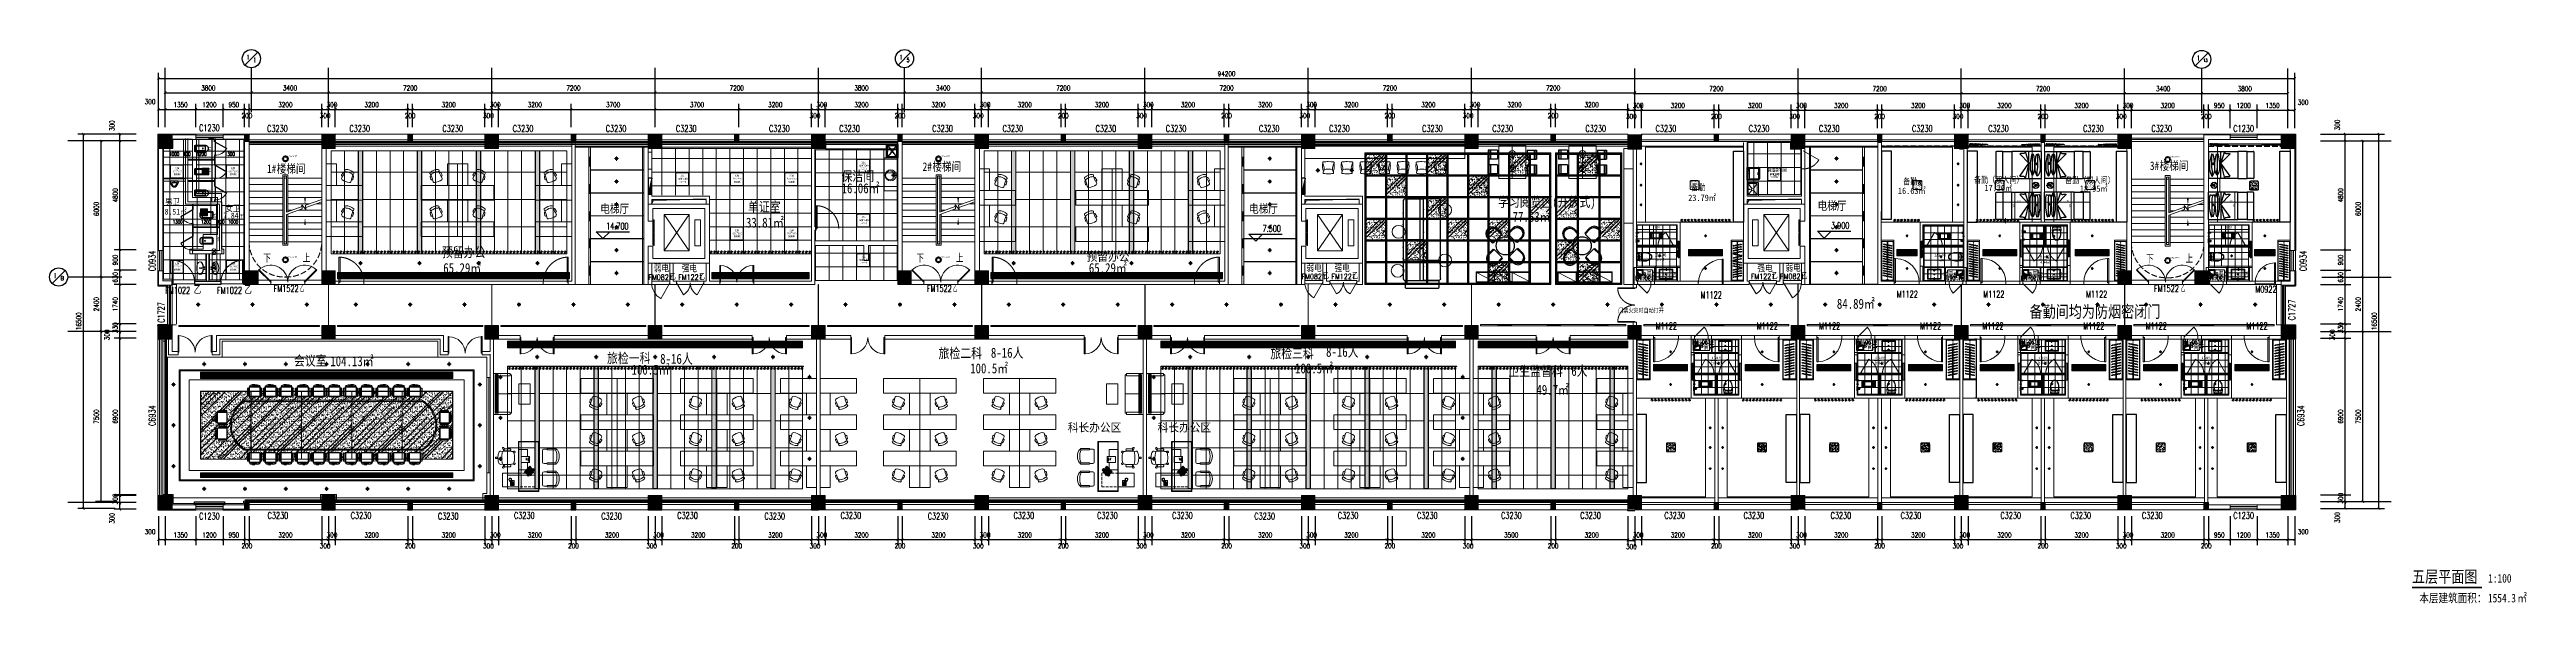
# Model space of a CAD drawing. Header units: millimetres. Extents: x 164760 to 3716174, y -1766400 to 11969.
# Drawn here: x 3478915 to 3588137, y -1718252 to -1693844 of the extents above; entities that cross this region are included whole.
import ezdxf
from ezdxf.enums import TextEntityAlignment as Align

# ---------------------------------------------------------------- set-up
doc = ezdxf.new("R2010")
doc.units = ezdxf.units.MM
doc.header["$LTSCALE"] = 1000
doc.set_wipeout_variables(frame=1)
for name, pattern in [('CONTINOUS', [0]), ('DASH', [0.35, 0.25, -0.1]), ('DASHDOT2', [0.5, 0.25, -0.125, 0, -0.125]), ('DOT', [0.2, 0.1, -0.1]), ('DOTE', [2.42, 2, -0.2, 0.02, -0.2]), ('HIDDEN', [0.375, 0.25, -0.125, 0, 0])]:
    doc.linetypes.add(name, pattern=pattern)
doc.layers.get('0').update_dxf_attribs({"color": 253, "linetype": 'CONTINUOUS'})
doc.layers.get('Defpoints').update_dxf_attribs({"color": 250, "linetype": 'CONTINUOUS', "lineweight": 0})
for name, color, linetype in [('3', 253, 'CONTINUOUS'), ('AXIS', 253, 'CONTINUOUS'), ('AXIS_TEXT', 253, 'CONTINUOUS'), ('DIM_ELEV', 253, 'CONTINUOUS'), ('DIM_LEAD', 253, 'CONTINUOUS'), ('DIM_SYMB', 253, 'CONTINUOUS'), ('Dimension', 253, 'CONTINUOUS'), ('FC-Text Annotation', 253, 'CONTINUOUS'), ('FF-FIXT', 253, 'CONTINUOUS'), ('FF-FURN', 253, 'CONTINUOUS'), ('FF-【活动成品家具】', 253, 'CONTINUOUS'), ('HATCH【填充】', 253, 'CONTINUOUS'), ('LATRINE', 253, 'CONTINUOUS'), ('LVTRY', 253, 'CONTINUOUS'), ('P-活动家具', 253, 'CONTINUOUS'), ('PUB_DIM', 253, 'CONTINUOUS'), ('PUB_TEXT', 253, 'CONTINUOUS'), ('SURFACE', 253, 'CONTINUOUS'), ('TITLE【图框】', 253, 'CONTINUOUS'), ('VPIPE-污水', 253, 'CONTINUOUS'), ('VPIPE-热给水', 253, 'CONTINUOUS'), ('VPIPE-给水', 253, 'CONTINUOUS'), ('w-消火栓', 253, 'CONTINUOUS'), ('WINDOW_TEXT', 253, 'CONTINUOUS'), ('填充', 253, 'CONTINUOUS'), ('家具', 253, 'CONTINUOUS'), ('平面家具', 253, 'CONTINUOUS'), ('洁具', 253, 'CONTINUOUS'), ('风道（排气道）', 253, 'CONTINUOUS')]:
    doc.layers.add(name, color=color, linetype=linetype)
for name, color, linetype, lineweight in [('COLUMN', 253, 'CONTINUOUS', 0), ('cr-外框线2', 253, 'CONTINUOUS', 13), ('DOOR【门】', 253, 'CONTINUOUS', 0), ('DS-4BS-FINISH【墙完成线】', 253, 'CONTINUOUS', 0), ('DS-4BS-HIGH-CABINET【固定家私】', 253, 'CONTINUOUS', 0), ('FF-Door【门】', 253, 'CONTINUOUS', 0), ('FF-FIXT【洁具】', 253, 'CONTINUOUS', 0), ('FF-FURN【成品家具】', 253, 'CONTINUOUS', 0), ('FF-FURN【成品家私】', 253, 'CONTINUOUS', 0), ('FF-Text【平面文字】', 253, 'CONTINUOUS', 0), ('MK【门槛线】', 253, 'CONTINUOUS', 0), ('PUB_HATCH', 253, 'CONTINUOUS', 0), ('RC-Dim【天花尺寸】', 253, 'CONTINUOUS', 0), ('RC-FCU【空调设备】', 253, 'CONTINUOUS', 0), ('RC-FIN【天花轮廓线】', 253, 'CONTINUOUS', 0), ('RC-Lamplight【灯带】', 253, 'DASHDOT2', 0), ('RC-LIGHT【天花灯具】', 253, 'CONTINUOUS', 0), ('RC-LIGHT【灯带】', 253, 'DASHDOT2', 0), ('RC-Modelling【天花造型】', 253, 'CONTINUOUS', 0), ('RC-STR【天花细线】', 253, 'CONTINUOUS', 0), ('RC-Text【天花文字】', 253, 'CONTINUOUS', 0), ('STAIR', 253, 'CONTINUOUS', 0), ('TXT【平面空间文字】', 253, 'CONTINUOUS', 0), ('WALL', 253, 'CONTINUOUS', 0), ('Wall【墙体】', 253, 'CONTINUOUS', 0), ('Wall【新建墙】', 253, 'CONTINUOUS', 0), ('WINDOW', 253, 'CONTINUOUS', 0), ('Xline【辅助线】', 253, 'CONTINUOUS', 0), ('建-洁具', 253, 'CONTINUOUS', 5)]:
    doc.layers.add(name, color=color, linetype=linetype, lineweight=lineweight)
doc.styles.add('-宋体', font='', dxfattribs={"width": 0.8})
doc.styles.add('_TCH_AXIS', font='COMPLEX', dxfattribs={"bigfont": 'GBCBIG'})
doc.styles.add('_TCH_DIM', font='SIMPLEX', dxfattribs={"bigfont": 'GBCBIG'})
doc.styles.add('_TCH_DIM_T3', font='SIMPLEX', dxfattribs={"width": 0.705882, "bigfont": 'GBCBIG'})
doc.styles.add('_TCH_WINDOW', font='SIMPLEX', dxfattribs={"bigfont": 'GBCBIG'})
doc.styles.add('DIM_FONT', font='SIMPLEX', dxfattribs={"width": 0.7, "bigfont": 'GBCBIG'})
doc.styles.get("Standard").update_dxf_attribs({"font": 'GBENOR', "bigfont": 'GBCBIG'})
doc.styles.add('SUN', font='romans.shx', dxfattribs={"width": 0.8, "bigfont": 'hzdx.shx'})
doc.styles.add('XZC', font='SIMPLEX.SHX', dxfattribs={"width": 0.7, "bigfont": 'hztxt.shx'})
doc.styles.add('宋体', font='', dxfattribs={"width": 0.7})
doc.styles.add('尺寸标注', font='ARCHS.SHX', dxfattribs={"width": 0.8})
doc.styles.add('文字', font='')
doc.styles.get('-宋体').set_extended_font_data('SimSun')
doc.styles.get('宋体').set_extended_font_data('SimSun')
doc.styles.get('文字').set_extended_font_data('SimSun')
doc.linetypes.add('LED_LINE', pattern='A,12.7,-5.08,["LED",XZC,S=2.54,R=0,X=-2.54,Y=-1.27],-6.35', length=24.13)
doc.dimstyles.new('_TCH_ARCH&&100', dxfattribs={"dimtxt": 212.5, "dimasz": 100, "dimexe": 250, "dimexo": 300, "dimgap": 100, "dimtad": 1, "dimdec": 0, "dimzin": 0, "dimdsep": 46, "dimtxsty": '_TCH_DIM_T3', "dimblk": 'ARCHTICK', "dimcen": 0.09, "dimclrt": 7, "dimazin": 2, "dimtfac": 1, "dimtdec": 0, "dimtix": 1, "dimtmove": 2, "dimatfit": 3, "dimtolj": 1, "dimtzin": 0, "dimarcsym": 0})
doc.dimstyles.new('_TCH_ARCH&&50', dxfattribs={"dimtxt": 148.75, "dimasz": 50, "dimexe": 125, "dimexo": 150, "dimgap": 63.125, "dimtad": 1, "dimdec": 0, "dimzin": 0, "dimdsep": 46, "dimtxsty": '_TCH_DIM_T3', "dimblk": 'ARCHTICK', "dimcen": 0.09, "dimclrt": 7, "dimazin": 2, "dimtfac": 1, "dimtdec": 0, "dimtix": 1, "dimtmove": 2, "dimatfit": 3, "dimfxl": 100, "dimtolj": 1, "dimtzin": 0, "dimarcsym": 0})
doc.dimstyles.new('海龙1：50', dxfattribs={"dimscale": 50, "dimtxt": 2.5, "dimasz": 1, "dimexe": 1, "dimexo": 1, "dimgap": 0.7, "dimtad": 1, "dimdec": 0, "dimrnd": 5, "dimdsep": 46, "dimtxsty": '尺寸标注', "dimblk": 'ARCHTICK', "dimblk1": 'ARCHTICK', "dimblk2": 'ARCHTICK', "dimcen": 1, "dimclrd": 44, "dimclre": 44, "dimclrt": 2, "dimadec": 0, "dimazin": 0, "dimtfac": 1, "dimtdec": 0, "dimtix": 1, "dimtmove": 2, "dimatfit": 3, "dimldrblk": 'hl_arrow2', "dimfxl": 5, "dimfxlon": 1, "dimarcsym": 0})
doc.dimstyles.new('海龙_1：30', dxfattribs={"dimscale": 30, "dimtxt": 2.25, "dimasz": 1, "dimexe": 1.5, "dimexo": 1, "dimgap": 0.7, "dimtad": 1, "dimdec": 0, "dimrnd": 5, "dimdsep": 46, "dimtxsty": '尺寸标注', "dimblk": 'ARCHTICK', "dimblk1": 'ARCHTICK', "dimblk2": 'ARCHTICK', "dimcen": 1, "dimclrd": 44, "dimclre": 44, "dimclrt": 2, "dimadec": 0, "dimazin": 0, "dimtfac": 1, "dimtdec": 0, "dimtix": 1, "dimtmove": 2, "dimatfit": 3, "dimldrblk": 'hl_arrow2', "dimfxl": 5, "dimfxlon": 1, "dimarcsym": 0})
doc.dimstyles.new('海龙_1：60', dxfattribs={"dimscale": 60, "dimtxt": 2.25, "dimasz": 1, "dimexe": 1.5, "dimexo": 1, "dimgap": 0.7, "dimtad": 1, "dimdec": 0, "dimrnd": 5, "dimdsep": 46, "dimtxsty": '尺寸标注', "dimblk": 'ARCHTICK', "dimblk1": 'ARCHTICK', "dimblk2": 'ARCHTICK', "dimcen": 1, "dimclrd": 44, "dimclre": 44, "dimclrt": 2, "dimadec": 0, "dimazin": 0, "dimtfac": 1, "dimtdec": 0, "dimtix": 1, "dimtmove": 2, "dimatfit": 3, "dimldrblk": 'hl_arrow2', "dimfxl": 5, "dimfxlon": 1, "dimarcsym": 0})

# ---------------------------------------------------------------- blocks, each defined once
blk = doc.blocks.new('$QC001_5')
blk.add_line((-325, 200), (325, 0))
blk.add_lwpolyline([(325, 0), (325, 200), (-325, 200), (-325, 0)], close=True)
blk.add_solid([(-325, 200), (325, 200), (-325, 200), (325, 0)])
at = {"flags": 1}
for tag in ['UNIT', 'WHAT', 'SPEC']:
    blk.add_attdef(tag, (0, 0), '', height=0.001, dxfattribs=at)
blk = doc.blocks.new('_ArchTick')
at = {"color": 2, "linetype": 'ByBlock', "const_width": 0.4}
blk.add_lwpolyline([(-0.5, -0.5), (0.5, 0.5)], dxfattribs=at)
blk = doc.blocks.new('*D467')
at = {"layer": 'Defpoints', "color": 0, "transparency": 16777216}
for p in [(3484017, -1696482), (3483717, -1697567), (3484017, -1697567)]:
    blk.add_point(p, dxfattribs=at)
at = {"layer": 'PUB_DIM', "color": 0, "lineweight": -2, "transparency": 16777216}
for p, q in [((3483717, -1697267), (3483717, -1696232)), ((3483717, -1696482), (3484017, -1696482)), ((3484017, -1697267), (3484017, -1696232))]:
    blk.add_line(p, q, dxfattribs=at)
at = {"layer": 'PUB_DIM', "color": 0, "lineweight": -2, "transparency": 16777216, "xscale": 100, "yscale": 100, "zscale": 100, "rotation": 180}
blk.add_blockref('_ArchTick', (3483717, -1696482), dxfattribs=at)
at = {"layer": 'PUB_DIM', "color": 0, "lineweight": -2, "transparency": 16777216, "xscale": 100, "yscale": 100, "zscale": 100}
blk.add_blockref('_ArchTick', (3484017, -1696482), dxfattribs=at)
at = {"layer": 'PUB_DIM', "color": 7, "transparency": 16777216, "insert": (3483347, -1696137), "char_height": 212.5, "attachment_point": 5, "style": '_TCH_DIM_T3'}
blk.add_mtext('\\A1;300', dxfattribs=at)
blk = doc.blocks.new('*D468')
at = {"layer": 'Defpoints', "color": 0, "transparency": 16777216}
for p in [(3485367, -1696482), (3484017, -1697567), (3485367, -1697567)]:
    blk.add_point(p, dxfattribs=at)
at = {"layer": 'PUB_DIM', "color": 0, "lineweight": -2, "transparency": 16777216}
for p, q in [((3484017, -1697267), (3484017, -1696232)), ((3484017, -1696482), (3485367, -1696482)), ((3485367, -1697267), (3485367, -1696232))]:
    blk.add_line(p, q, dxfattribs=at)
at = {"layer": 'PUB_DIM', "color": 0, "lineweight": -2, "transparency": 16777216, "xscale": 100, "yscale": 100, "zscale": 100, "rotation": 180}
blk.add_blockref('_ArchTick', (3484017, -1696482), dxfattribs=at)
at = {"layer": 'PUB_DIM', "color": 0, "lineweight": -2, "transparency": 16777216, "xscale": 100, "yscale": 100, "zscale": 100}
blk.add_blockref('_ArchTick', (3485367, -1696482), dxfattribs=at)
at = {"layer": 'PUB_DIM', "color": 7, "transparency": 16777216, "insert": (3484692, -1696275), "char_height": 212.5, "attachment_point": 5, "style": '_TCH_DIM_T3'}
blk.add_mtext('\\A1;1350', dxfattribs=at)
blk = doc.blocks.new('*D469')
at = {"layer": 'Defpoints', "color": 0, "transparency": 16777216}
for p in [(3486567, -1696482), (3485367, -1697567), (3486567, -1697567)]:
    blk.add_point(p, dxfattribs=at)
at = {"layer": 'PUB_DIM', "color": 0, "lineweight": -2, "transparency": 16777216}
for p, q in [((3485367, -1697267), (3485367, -1696232)), ((3485367, -1696482), (3486567, -1696482)), ((3486567, -1697267), (3486567, -1696232))]:
    blk.add_line(p, q, dxfattribs=at)
at = {"layer": 'PUB_DIM', "color": 0, "lineweight": -2, "transparency": 16777216, "xscale": 100, "yscale": 100, "zscale": 100, "rotation": 180}
blk.add_blockref('_ArchTick', (3485367, -1696482), dxfattribs=at)
at = {"layer": 'PUB_DIM', "color": 0, "lineweight": -2, "transparency": 16777216, "xscale": 100, "yscale": 100, "zscale": 100}
blk.add_blockref('_ArchTick', (3486567, -1696482), dxfattribs=at)
at = {"layer": 'PUB_DIM', "color": 7, "transparency": 16777216, "insert": (3485967, -1696275), "char_height": 212.5, "attachment_point": 5, "style": '_TCH_DIM_T3'}
blk.add_mtext('\\A1;1200', dxfattribs=at)
blk = doc.blocks.new('*D470')
at = {"layer": 'Defpoints', "color": 0, "transparency": 16777216}
for p in [(3487517, -1696482), (3486567, -1697567), (3487517, -1697567)]:
    blk.add_point(p, dxfattribs=at)
at = {"layer": 'PUB_DIM', "color": 0, "lineweight": -2, "transparency": 16777216}
for p, q in [((3486567, -1697267), (3486567, -1696232)), ((3486567, -1696482), (3487517, -1696482)), ((3487517, -1697267), (3487517, -1696232))]:
    blk.add_line(p, q, dxfattribs=at)
at = {"layer": 'PUB_DIM', "color": 0, "lineweight": -2, "transparency": 16777216, "xscale": 100, "yscale": 100, "zscale": 100, "rotation": 180}
blk.add_blockref('_ArchTick', (3486567, -1696482), dxfattribs=at)
at = {"layer": 'PUB_DIM', "color": 0, "lineweight": -2, "transparency": 16777216, "xscale": 100, "yscale": 100, "zscale": 100}
blk.add_blockref('_ArchTick', (3487517, -1696482), dxfattribs=at)
at = {"layer": 'PUB_DIM', "color": 7, "transparency": 16777216, "insert": (3487042, -1696275), "char_height": 212.5, "attachment_point": 5, "style": '_TCH_DIM_T3'}
blk.add_mtext('\\A1;950', dxfattribs=at)
blk = doc.blocks.new('*D471')
at = {"layer": 'Defpoints', "color": 0, "transparency": 16777216}
for p in [(3487717, -1696482), (3487517, -1697567), (3487717, -1697567)]:
    blk.add_point(p, dxfattribs=at)
at = {"layer": 'PUB_DIM', "color": 0, "lineweight": -2, "transparency": 16777216}
for p, q in [((3487517, -1696482), (3487417, -1696482)), ((3487517, -1697267), (3487517, -1696232)), ((3487517, -1696482), (3487717, -1696482)), ((3487717, -1697267), (3487717, -1696232)), ((3487717, -1696482), (3487817, -1696482))]:
    blk.add_line(p, q, dxfattribs=at)
at = {"layer": 'PUB_DIM', "color": 0, "lineweight": -2, "transparency": 16777216, "xscale": 100, "yscale": 100, "zscale": 100}
blk.add_blockref('_ArchTick', (3487517, -1696482), dxfattribs=at)
at = {"layer": 'PUB_DIM', "color": 0, "lineweight": -2, "transparency": 16777216, "xscale": 100, "yscale": 100, "zscale": 100, "rotation": 180}
blk.add_blockref('_ArchTick', (3487717, -1696482), dxfattribs=at)
at = {"layer": 'PUB_DIM', "color": 7, "transparency": 16777216, "insert": (3487617, -1696757), "char_height": 212.5, "attachment_point": 5, "style": '_TCH_DIM_T3'}
blk.add_mtext('\\A1;200', dxfattribs=at)
blk = doc.blocks.new('*D472')
at = {"layer": 'Defpoints', "color": 0, "transparency": 16777216}
for p in [(3490917, -1696482), (3487717, -1697567), (3490917, -1697567)]:
    blk.add_point(p, dxfattribs=at)
at = {"layer": 'PUB_DIM', "color": 0, "lineweight": -2, "transparency": 16777216}
for p, q in [((3487717, -1697267), (3487717, -1696232)), ((3487717, -1696482), (3490917, -1696482)), ((3490917, -1697267), (3490917, -1696232))]:
    blk.add_line(p, q, dxfattribs=at)
at = {"layer": 'PUB_DIM', "color": 0, "lineweight": -2, "transparency": 16777216, "xscale": 100, "yscale": 100, "zscale": 100, "rotation": 180}
blk.add_blockref('_ArchTick', (3487717, -1696482), dxfattribs=at)
at = {"layer": 'PUB_DIM', "color": 0, "lineweight": -2, "transparency": 16777216, "xscale": 100, "yscale": 100, "zscale": 100}
blk.add_blockref('_ArchTick', (3490917, -1696482), dxfattribs=at)
at = {"layer": 'PUB_DIM', "color": 7, "transparency": 16777216, "insert": (3489317, -1696275), "char_height": 212.5, "attachment_point": 5, "style": '_TCH_DIM_T3'}
blk.add_mtext('\\A1;3200', dxfattribs=at)
blk = doc.blocks.new('*D473')
at = {"layer": 'Defpoints', "color": 0, "transparency": 16777216}
for p in [(3491217, -1696482), (3490917, -1697567), (3491217, -1697567)]:
    blk.add_point(p, dxfattribs=at)
at = {"layer": 'PUB_DIM', "color": 0, "lineweight": -2, "transparency": 16777216}
for p, q in [((3490917, -1697267), (3490917, -1696232)), ((3490917, -1696482), (3491217, -1696482)), ((3491217, -1697267), (3491217, -1696232))]:
    blk.add_line(p, q, dxfattribs=at)
at = {"layer": 'PUB_DIM', "color": 0, "lineweight": -2, "transparency": 16777216, "xscale": 100, "yscale": 100, "zscale": 100, "rotation": 180}
blk.add_blockref('_ArchTick', (3490917, -1696482), dxfattribs=at)
at = {"layer": 'PUB_DIM', "color": 0, "lineweight": -2, "transparency": 16777216, "xscale": 100, "yscale": 100, "zscale": 100}
blk.add_blockref('_ArchTick', (3491217, -1696482), dxfattribs=at)
at = {"layer": 'PUB_DIM', "color": 7, "transparency": 16777216, "insert": (3491067, -1696757), "char_height": 212.5, "attachment_point": 5, "style": '_TCH_DIM_T3'}
blk.add_mtext('\\A1;300', dxfattribs=at)
blk = doc.blocks.new('*D474')
at = {"layer": 'Defpoints', "color": 0, "transparency": 16777216}
for p in [(3491517, -1696482), (3491217, -1697567), (3491517, -1697567)]:
    blk.add_point(p, dxfattribs=at)
at = {"layer": 'PUB_DIM', "color": 0, "lineweight": -2, "transparency": 16777216}
for p, q in [((3491217, -1696482), (3491117, -1696482)), ((3491217, -1697267), (3491217, -1696232)), ((3491217, -1696482), (3491517, -1696482)), ((3491517, -1697267), (3491517, -1696232)), ((3491517, -1696482), (3491617, -1696482))]:
    blk.add_line(p, q, dxfattribs=at)
at = {"layer": 'PUB_DIM', "color": 0, "lineweight": -2, "transparency": 16777216, "xscale": 100, "yscale": 100, "zscale": 100}
blk.add_blockref('_ArchTick', (3491217, -1696482), dxfattribs=at)
at = {"layer": 'PUB_DIM', "color": 0, "lineweight": -2, "transparency": 16777216, "xscale": 100, "yscale": 100, "zscale": 100, "rotation": 180}
blk.add_blockref('_ArchTick', (3491517, -1696482), dxfattribs=at)
at = {"layer": 'PUB_DIM', "color": 7, "transparency": 16777216, "insert": (3491367, -1696275), "char_height": 212.5, "attachment_point": 5, "style": '_TCH_DIM_T3'}
blk.add_mtext('\\A1;300', dxfattribs=at)
blk = doc.blocks.new('*D475')
at = {"layer": 'Defpoints', "color": 0, "transparency": 16777216}
for p in [(3494717, -1696482), (3491517, -1697567), (3494717, -1697567)]:
    blk.add_point(p, dxfattribs=at)
at = {"layer": 'PUB_DIM', "color": 0, "lineweight": -2, "transparency": 16777216}
for p, q in [((3491517, -1697267), (3491517, -1696232)), ((3491517, -1696482), (3494717, -1696482)), ((3494717, -1697267), (3494717, -1696232))]:
    blk.add_line(p, q, dxfattribs=at)
at = {"layer": 'PUB_DIM', "color": 0, "lineweight": -2, "transparency": 16777216, "xscale": 100, "yscale": 100, "zscale": 100, "rotation": 180}
blk.add_blockref('_ArchTick', (3491517, -1696482), dxfattribs=at)
at = {"layer": 'PUB_DIM', "color": 0, "lineweight": -2, "transparency": 16777216, "xscale": 100, "yscale": 100, "zscale": 100}
blk.add_blockref('_ArchTick', (3494717, -1696482), dxfattribs=at)
at = {"layer": 'PUB_DIM', "color": 7, "transparency": 16777216, "insert": (3493117, -1696275), "char_height": 212.5, "attachment_point": 5, "style": '_TCH_DIM_T3'}
blk.add_mtext('\\A1;3200', dxfattribs=at)
blk = doc.blocks.new('*D476')
at = {"layer": 'Defpoints', "color": 0, "transparency": 16777216}
for p in [(3494917, -1696482), (3494717, -1697567), (3494917, -1697567)]:
    blk.add_point(p, dxfattribs=at)
at = {"layer": 'PUB_DIM', "color": 0, "lineweight": -2, "transparency": 16777216}
for p, q in [((3494717, -1696482), (3494617, -1696482)), ((3494717, -1697267), (3494717, -1696232)), ((3494717, -1696482), (3494917, -1696482)), ((3494917, -1697267), (3494917, -1696232)), ((3494917, -1696482), (3495017, -1696482))]:
    blk.add_line(p, q, dxfattribs=at)
at = {"layer": 'PUB_DIM', "color": 0, "lineweight": -2, "transparency": 16777216, "xscale": 100, "yscale": 100, "zscale": 100}
blk.add_blockref('_ArchTick', (3494717, -1696482), dxfattribs=at)
at = {"layer": 'PUB_DIM', "color": 0, "lineweight": -2, "transparency": 16777216, "xscale": 100, "yscale": 100, "zscale": 100, "rotation": 180}
blk.add_blockref('_ArchTick', (3494917, -1696482), dxfattribs=at)
at = {"layer": 'PUB_DIM', "color": 7, "transparency": 16777216, "insert": (3494817, -1696757), "char_height": 212.5, "attachment_point": 5, "style": '_TCH_DIM_T3'}
blk.add_mtext('\\A1;200', dxfattribs=at)
blk = doc.blocks.new('*D477')
at = {"layer": 'Defpoints', "color": 0, "transparency": 16777216}
for p in [(3498117, -1696482), (3494917, -1697567), (3498117, -1697567)]:
    blk.add_point(p, dxfattribs=at)
at = {"layer": 'PUB_DIM', "color": 0, "lineweight": -2, "transparency": 16777216}
for p, q in [((3494917, -1697267), (3494917, -1696232)), ((3494917, -1696482), (3498117, -1696482)), ((3498117, -1697267), (3498117, -1696232))]:
    blk.add_line(p, q, dxfattribs=at)
at = {"layer": 'PUB_DIM', "color": 0, "lineweight": -2, "transparency": 16777216, "xscale": 100, "yscale": 100, "zscale": 100, "rotation": 180}
blk.add_blockref('_ArchTick', (3494917, -1696482), dxfattribs=at)
at = {"layer": 'PUB_DIM', "color": 0, "lineweight": -2, "transparency": 16777216, "xscale": 100, "yscale": 100, "zscale": 100}
blk.add_blockref('_ArchTick', (3498117, -1696482), dxfattribs=at)
at = {"layer": 'PUB_DIM', "color": 7, "transparency": 16777216, "insert": (3496517, -1696275), "char_height": 212.5, "attachment_point": 5, "style": '_TCH_DIM_T3'}
blk.add_mtext('\\A1;3200', dxfattribs=at)
blk = doc.blocks.new('*D478')
at = {"layer": 'Defpoints', "color": 0, "transparency": 16777216}
for p in [(3498417, -1696482), (3498117, -1697567), (3498417, -1697567)]:
    blk.add_point(p, dxfattribs=at)
at = {"layer": 'PUB_DIM', "color": 0, "lineweight": -2, "transparency": 16777216}
for p, q in [((3498117, -1697267), (3498117, -1696232)), ((3498117, -1696482), (3498417, -1696482)), ((3498417, -1697267), (3498417, -1696232))]:
    blk.add_line(p, q, dxfattribs=at)
at = {"layer": 'PUB_DIM', "color": 0, "lineweight": -2, "transparency": 16777216, "xscale": 100, "yscale": 100, "zscale": 100, "rotation": 180}
blk.add_blockref('_ArchTick', (3498117, -1696482), dxfattribs=at)
at = {"layer": 'PUB_DIM', "color": 0, "lineweight": -2, "transparency": 16777216, "xscale": 100, "yscale": 100, "zscale": 100}
blk.add_blockref('_ArchTick', (3498417, -1696482), dxfattribs=at)
at = {"layer": 'PUB_DIM', "color": 7, "transparency": 16777216, "insert": (3498267, -1696757), "char_height": 212.5, "attachment_point": 5, "style": '_TCH_DIM_T3'}
blk.add_mtext('\\A1;300', dxfattribs=at)
blk = doc.blocks.new('*D479')
at = {"layer": 'Defpoints', "color": 0, "transparency": 16777216}
for p in [(3498717, -1696482), (3498417, -1697567), (3498717, -1697567)]:
    blk.add_point(p, dxfattribs=at)
at = {"layer": 'PUB_DIM', "color": 0, "lineweight": -2, "transparency": 16777216}
for p, q in [((3498417, -1696482), (3498317, -1696482)), ((3498417, -1697267), (3498417, -1696232)), ((3498417, -1696482), (3498717, -1696482)), ((3498717, -1697267), (3498717, -1696232)), ((3498717, -1696482), (3498817, -1696482))]:
    blk.add_line(p, q, dxfattribs=at)
at = {"layer": 'PUB_DIM', "color": 0, "lineweight": -2, "transparency": 16777216, "xscale": 100, "yscale": 100, "zscale": 100}
blk.add_blockref('_ArchTick', (3498417, -1696482), dxfattribs=at)
at = {"layer": 'PUB_DIM', "color": 0, "lineweight": -2, "transparency": 16777216, "xscale": 100, "yscale": 100, "zscale": 100, "rotation": 180}
blk.add_blockref('_ArchTick', (3498717, -1696482), dxfattribs=at)
at = {"layer": 'PUB_DIM', "color": 7, "transparency": 16777216, "insert": (3498567, -1696275), "char_height": 212.5, "attachment_point": 5, "style": '_TCH_DIM_T3'}
blk.add_mtext('\\A1;300', dxfattribs=at)
blk = doc.blocks.new('*D480')
at = {"layer": 'Defpoints', "color": 0, "transparency": 16777216}
for p in [(3501917, -1696482), (3498717, -1697567), (3501917, -1697567)]:
    blk.add_point(p, dxfattribs=at)
at = {"layer": 'PUB_DIM', "color": 0, "lineweight": -2, "transparency": 16777216}
for p, q in [((3498717, -1697267), (3498717, -1696232)), ((3498717, -1696482), (3501917, -1696482)), ((3501917, -1697267), (3501917, -1696232))]:
    blk.add_line(p, q, dxfattribs=at)
at = {"layer": 'PUB_DIM', "color": 0, "lineweight": -2, "transparency": 16777216, "xscale": 100, "yscale": 100, "zscale": 100, "rotation": 180}
blk.add_blockref('_ArchTick', (3498717, -1696482), dxfattribs=at)
at = {"layer": 'PUB_DIM', "color": 0, "lineweight": -2, "transparency": 16777216, "xscale": 100, "yscale": 100, "zscale": 100}
blk.add_blockref('_ArchTick', (3501917, -1696482), dxfattribs=at)
at = {"layer": 'PUB_DIM', "color": 7, "transparency": 16777216, "insert": (3500317, -1696275), "char_height": 212.5, "attachment_point": 5, "style": '_TCH_DIM_T3'}
blk.add_mtext('\\A1;3200', dxfattribs=at)
blk = doc.blocks.new('*D481')
at = {"layer": 'Defpoints', "color": 0, "transparency": 16777216}
for p in [(3505617, -1696482), (3501917, -1697567), (3505617, -1697567)]:
    blk.add_point(p, dxfattribs=at)
at = {"layer": 'PUB_DIM', "color": 0, "lineweight": -2, "transparency": 16777216}
for p, q in [((3501917, -1697267), (3501917, -1696232)), ((3501917, -1696482), (3505617, -1696482)), ((3505617, -1697267), (3505617, -1696232))]:
    blk.add_line(p, q, dxfattribs=at)
at = {"layer": 'PUB_DIM', "color": 0, "lineweight": -2, "transparency": 16777216, "xscale": 100, "yscale": 100, "zscale": 100, "rotation": 180}
blk.add_blockref('_ArchTick', (3501917, -1696482), dxfattribs=at)
at = {"layer": 'PUB_DIM', "color": 0, "lineweight": -2, "transparency": 16777216, "xscale": 100, "yscale": 100, "zscale": 100}
blk.add_blockref('_ArchTick', (3505617, -1696482), dxfattribs=at)
at = {"layer": 'PUB_DIM', "color": 7, "transparency": 16777216, "insert": (3503767, -1696275), "char_height": 212.5, "attachment_point": 5, "style": '_TCH_DIM_T3'}
blk.add_mtext('\\A1;3700', dxfattribs=at)
blk = doc.blocks.new('*D482')
at = {"layer": 'Defpoints', "color": 0, "transparency": 16777216}
for p in [(3509317, -1696482), (3505617, -1697567), (3509317, -1697567)]:
    blk.add_point(p, dxfattribs=at)
at = {"layer": 'PUB_DIM', "color": 0, "lineweight": -2, "transparency": 16777216}
for p, q in [((3505617, -1697267), (3505617, -1696232)), ((3505617, -1696482), (3509317, -1696482)), ((3509317, -1697267), (3509317, -1696232))]:
    blk.add_line(p, q, dxfattribs=at)
at = {"layer": 'PUB_DIM', "color": 0, "lineweight": -2, "transparency": 16777216, "xscale": 100, "yscale": 100, "zscale": 100, "rotation": 180}
blk.add_blockref('_ArchTick', (3505617, -1696482), dxfattribs=at)
at = {"layer": 'PUB_DIM', "color": 0, "lineweight": -2, "transparency": 16777216, "xscale": 100, "yscale": 100, "zscale": 100}
blk.add_blockref('_ArchTick', (3509317, -1696482), dxfattribs=at)
at = {"layer": 'PUB_DIM', "color": 7, "transparency": 16777216, "insert": (3507467, -1696275), "char_height": 212.5, "attachment_point": 5, "style": '_TCH_DIM_T3'}
blk.add_mtext('\\A1;3700', dxfattribs=at)
blk = doc.blocks.new('*D483')
at = {"layer": 'Defpoints', "color": 0, "transparency": 16777216}
for p in [(3512517, -1696482), (3509317, -1697567), (3512517, -1697567)]:
    blk.add_point(p, dxfattribs=at)
at = {"layer": 'PUB_DIM', "color": 0, "lineweight": -2, "transparency": 16777216}
for p, q in [((3509317, -1697267), (3509317, -1696232)), ((3509317, -1696482), (3512517, -1696482)), ((3512517, -1697267), (3512517, -1696232))]:
    blk.add_line(p, q, dxfattribs=at)
at = {"layer": 'PUB_DIM', "color": 0, "lineweight": -2, "transparency": 16777216, "xscale": 100, "yscale": 100, "zscale": 100, "rotation": 180}
blk.add_blockref('_ArchTick', (3509317, -1696482), dxfattribs=at)
at = {"layer": 'PUB_DIM', "color": 0, "lineweight": -2, "transparency": 16777216, "xscale": 100, "yscale": 100, "zscale": 100}
blk.add_blockref('_ArchTick', (3512517, -1696482), dxfattribs=at)
at = {"layer": 'PUB_DIM', "color": 7, "transparency": 16777216, "insert": (3510917, -1696275), "char_height": 212.5, "attachment_point": 5, "style": '_TCH_DIM_T3'}
blk.add_mtext('\\A1;3200', dxfattribs=at)
blk = doc.blocks.new('*D484')
at = {"layer": 'Defpoints', "color": 0, "transparency": 16777216}
for p in [(3512817, -1696482), (3512517, -1697567), (3512817, -1697567)]:
    blk.add_point(p, dxfattribs=at)
at = {"layer": 'PUB_DIM', "color": 0, "lineweight": -2, "transparency": 16777216}
for p, q in [((3512517, -1697267), (3512517, -1696232)), ((3512517, -1696482), (3512817, -1696482)), ((3512817, -1697267), (3512817, -1696232))]:
    blk.add_line(p, q, dxfattribs=at)
at = {"layer": 'PUB_DIM', "color": 0, "lineweight": -2, "transparency": 16777216, "xscale": 100, "yscale": 100, "zscale": 100, "rotation": 180}
blk.add_blockref('_ArchTick', (3512517, -1696482), dxfattribs=at)
at = {"layer": 'PUB_DIM', "color": 0, "lineweight": -2, "transparency": 16777216, "xscale": 100, "yscale": 100, "zscale": 100}
blk.add_blockref('_ArchTick', (3512817, -1696482), dxfattribs=at)
at = {"layer": 'PUB_DIM', "color": 7, "transparency": 16777216, "insert": (3512667, -1696757), "char_height": 212.5, "attachment_point": 5, "style": '_TCH_DIM_T3'}
blk.add_mtext('\\A1;300', dxfattribs=at)
blk = doc.blocks.new('*D485')
at = {"layer": 'Defpoints', "color": 0, "transparency": 16777216}
for p in [(3513117, -1696482), (3512817, -1697567), (3513117, -1697567)]:
    blk.add_point(p, dxfattribs=at)
at = {"layer": 'PUB_DIM', "color": 0, "lineweight": -2, "transparency": 16777216}
for p, q in [((3512817, -1696482), (3512717, -1696482)), ((3512817, -1697267), (3512817, -1696232)), ((3512817, -1696482), (3513117, -1696482)), ((3513117, -1697267), (3513117, -1696232)), ((3513117, -1696482), (3513217, -1696482))]:
    blk.add_line(p, q, dxfattribs=at)
at = {"layer": 'PUB_DIM', "color": 0, "lineweight": -2, "transparency": 16777216, "xscale": 100, "yscale": 100, "zscale": 100}
blk.add_blockref('_ArchTick', (3512817, -1696482), dxfattribs=at)
at = {"layer": 'PUB_DIM', "color": 0, "lineweight": -2, "transparency": 16777216, "xscale": 100, "yscale": 100, "zscale": 100, "rotation": 180}
blk.add_blockref('_ArchTick', (3513117, -1696482), dxfattribs=at)
at = {"layer": 'PUB_DIM', "color": 7, "transparency": 16777216, "insert": (3512967, -1696275), "char_height": 212.5, "attachment_point": 5, "style": '_TCH_DIM_T3'}
blk.add_mtext('\\A1;300', dxfattribs=at)
blk = doc.blocks.new('*D486')
at = {"layer": 'Defpoints', "color": 0, "transparency": 16777216}
for p in [(3516317, -1696482), (3513117, -1697567), (3516317, -1697567)]:
    blk.add_point(p, dxfattribs=at)
at = {"layer": 'PUB_DIM', "color": 0, "lineweight": -2, "transparency": 16777216}
for p, q in [((3513117, -1697267), (3513117, -1696232)), ((3513117, -1696482), (3516317, -1696482)), ((3516317, -1697267), (3516317, -1696232))]:
    blk.add_line(p, q, dxfattribs=at)
at = {"layer": 'PUB_DIM', "color": 0, "lineweight": -2, "transparency": 16777216, "xscale": 100, "yscale": 100, "zscale": 100, "rotation": 180}
blk.add_blockref('_ArchTick', (3513117, -1696482), dxfattribs=at)
at = {"layer": 'PUB_DIM', "color": 0, "lineweight": -2, "transparency": 16777216, "xscale": 100, "yscale": 100, "zscale": 100}
blk.add_blockref('_ArchTick', (3516317, -1696482), dxfattribs=at)
at = {"layer": 'PUB_DIM', "color": 7, "transparency": 16777216, "insert": (3514717, -1696275), "char_height": 212.5, "attachment_point": 5, "style": '_TCH_DIM_T3'}
blk.add_mtext('\\A1;3200', dxfattribs=at)
blk = doc.blocks.new('*D487')
at = {"layer": 'Defpoints', "color": 0, "transparency": 16777216}
for p in [(3516517, -1696482), (3516317, -1697567), (3516517, -1697567)]:
    blk.add_point(p, dxfattribs=at)
at = {"layer": 'PUB_DIM', "color": 0, "lineweight": -2, "transparency": 16777216}
for p, q in [((3516317, -1697267), (3516317, -1696232)), ((3516317, -1696482), (3516517, -1696482)), ((3516517, -1697267), (3516517, -1696232))]:
    blk.add_line(p, q, dxfattribs=at)
at = {"layer": 'PUB_DIM', "color": 0, "lineweight": -2, "transparency": 16777216, "xscale": 100, "yscale": 100, "zscale": 100, "rotation": 180}
blk.add_blockref('_ArchTick', (3516317, -1696482), dxfattribs=at)
at = {"layer": 'PUB_DIM', "color": 0, "lineweight": -2, "transparency": 16777216, "xscale": 100, "yscale": 100, "zscale": 100}
blk.add_blockref('_ArchTick', (3516517, -1696482), dxfattribs=at)
at = {"layer": 'PUB_DIM', "color": 7, "transparency": 16777216, "insert": (3516417, -1696757), "char_height": 212.5, "attachment_point": 5, "style": '_TCH_DIM_T3'}
blk.add_mtext('\\A1;200', dxfattribs=at)
blk = doc.blocks.new('*D488')
at = {"layer": 'Defpoints', "color": 0, "transparency": 16777216}
for p in [(3519717, -1696482), (3516517, -1697567), (3519717, -1697567)]:
    blk.add_point(p, dxfattribs=at)
at = {"layer": 'PUB_DIM', "color": 0, "lineweight": -2, "transparency": 16777216}
for p, q in [((3516517, -1697267), (3516517, -1696232)), ((3516517, -1696482), (3519717, -1696482)), ((3519717, -1697267), (3519717, -1696232))]:
    blk.add_line(p, q, dxfattribs=at)
at = {"layer": 'PUB_DIM', "color": 0, "lineweight": -2, "transparency": 16777216, "xscale": 100, "yscale": 100, "zscale": 100, "rotation": 180}
blk.add_blockref('_ArchTick', (3516517, -1696482), dxfattribs=at)
at = {"layer": 'PUB_DIM', "color": 0, "lineweight": -2, "transparency": 16777216, "xscale": 100, "yscale": 100, "zscale": 100}
blk.add_blockref('_ArchTick', (3519717, -1696482), dxfattribs=at)
at = {"layer": 'PUB_DIM', "color": 7, "transparency": 16777216, "insert": (3518117, -1696275), "char_height": 212.5, "attachment_point": 5, "style": '_TCH_DIM_T3'}
blk.add_mtext('\\A1;3200', dxfattribs=at)
blk = doc.blocks.new('*D489')
at = {"layer": 'Defpoints', "color": 0, "transparency": 16777216}
for p in [(3520017, -1696482), (3519717, -1697567), (3520017, -1697567)]:
    blk.add_point(p, dxfattribs=at)
at = {"layer": 'PUB_DIM', "color": 0, "lineweight": -2, "transparency": 16777216}
for p, q in [((3519717, -1697267), (3519717, -1696232)), ((3519717, -1696482), (3520017, -1696482)), ((3520017, -1697267), (3520017, -1696232))]:
    blk.add_line(p, q, dxfattribs=at)
at = {"layer": 'PUB_DIM', "color": 0, "lineweight": -2, "transparency": 16777216, "xscale": 100, "yscale": 100, "zscale": 100, "rotation": 180}
blk.add_blockref('_ArchTick', (3519717, -1696482), dxfattribs=at)
at = {"layer": 'PUB_DIM', "color": 0, "lineweight": -2, "transparency": 16777216, "xscale": 100, "yscale": 100, "zscale": 100}
blk.add_blockref('_ArchTick', (3520017, -1696482), dxfattribs=at)
at = {"layer": 'PUB_DIM', "color": 7, "transparency": 16777216, "insert": (3519867, -1696757), "char_height": 212.5, "attachment_point": 5, "style": '_TCH_DIM_T3'}
blk.add_mtext('\\A1;300', dxfattribs=at)
blk = doc.blocks.new('*D490')
at = {"layer": 'Defpoints', "color": 0, "transparency": 16777216}
for p in [(3520317, -1696482), (3520017, -1697567), (3520317, -1697567)]:
    blk.add_point(p, dxfattribs=at)
at = {"layer": 'PUB_DIM', "color": 0, "lineweight": -2, "transparency": 16777216}
for p, q in [((3520017, -1696482), (3519917, -1696482)), ((3520017, -1697267), (3520017, -1696232)), ((3520017, -1696482), (3520317, -1696482)), ((3520317, -1697267), (3520317, -1696232)), ((3520317, -1696482), (3520417, -1696482))]:
    blk.add_line(p, q, dxfattribs=at)
at = {"layer": 'PUB_DIM', "color": 0, "lineweight": -2, "transparency": 16777216, "xscale": 100, "yscale": 100, "zscale": 100}
blk.add_blockref('_ArchTick', (3520017, -1696482), dxfattribs=at)
at = {"layer": 'PUB_DIM', "color": 0, "lineweight": -2, "transparency": 16777216, "xscale": 100, "yscale": 100, "zscale": 100, "rotation": 180}
blk.add_blockref('_ArchTick', (3520317, -1696482), dxfattribs=at)
at = {"layer": 'PUB_DIM', "color": 7, "transparency": 16777216, "insert": (3520167, -1696275), "char_height": 212.5, "attachment_point": 5, "style": '_TCH_DIM_T3'}
blk.add_mtext('\\A1;300', dxfattribs=at)
blk = doc.blocks.new('*D491')
at = {"layer": 'Defpoints', "color": 0, "transparency": 16777216}
for p in [(3523517, -1696482), (3520317, -1697567), (3523517, -1697567)]:
    blk.add_point(p, dxfattribs=at)
at = {"layer": 'PUB_DIM', "color": 0, "lineweight": -2, "transparency": 16777216}
for p, q in [((3520317, -1697267), (3520317, -1696232)), ((3520317, -1696482), (3523517, -1696482)), ((3523517, -1697267), (3523517, -1696232))]:
    blk.add_line(p, q, dxfattribs=at)
at = {"layer": 'PUB_DIM', "color": 0, "lineweight": -2, "transparency": 16777216, "xscale": 100, "yscale": 100, "zscale": 100, "rotation": 180}
blk.add_blockref('_ArchTick', (3520317, -1696482), dxfattribs=at)
at = {"layer": 'PUB_DIM', "color": 0, "lineweight": -2, "transparency": 16777216, "xscale": 100, "yscale": 100, "zscale": 100}
blk.add_blockref('_ArchTick', (3523517, -1696482), dxfattribs=at)
at = {"layer": 'PUB_DIM', "color": 7, "transparency": 16777216, "insert": (3521917, -1696275), "char_height": 212.5, "attachment_point": 5, "style": '_TCH_DIM_T3'}
blk.add_mtext('\\A1;3200', dxfattribs=at)
blk = doc.blocks.new('*D492')
at = {"layer": 'Defpoints', "color": 0, "transparency": 16777216}
for p in [(3523717, -1696482), (3523517, -1697567), (3523717, -1697567)]:
    blk.add_point(p, dxfattribs=at)
at = {"layer": 'PUB_DIM', "color": 0, "lineweight": -2, "transparency": 16777216}
for p, q in [((3523517, -1697267), (3523517, -1696232)), ((3523517, -1696482), (3523717, -1696482)), ((3523717, -1697267), (3523717, -1696232))]:
    blk.add_line(p, q, dxfattribs=at)
at = {"layer": 'PUB_DIM', "color": 0, "lineweight": -2, "transparency": 16777216, "xscale": 100, "yscale": 100, "zscale": 100, "rotation": 180}
blk.add_blockref('_ArchTick', (3523517, -1696482), dxfattribs=at)
at = {"layer": 'PUB_DIM', "color": 0, "lineweight": -2, "transparency": 16777216, "xscale": 100, "yscale": 100, "zscale": 100}
blk.add_blockref('_ArchTick', (3523717, -1696482), dxfattribs=at)
at = {"layer": 'PUB_DIM', "color": 7, "transparency": 16777216, "insert": (3523617, -1696757), "char_height": 212.5, "attachment_point": 5, "style": '_TCH_DIM_T3'}
blk.add_mtext('\\A1;200', dxfattribs=at)
blk = doc.blocks.new('*D493')
at = {"layer": 'Defpoints', "color": 0, "transparency": 16777216}
for p in [(3526917, -1696482), (3523717, -1697567), (3526917, -1697567)]:
    blk.add_point(p, dxfattribs=at)
at = {"layer": 'PUB_DIM', "color": 0, "lineweight": -2, "transparency": 16777216}
for p, q in [((3523717, -1697267), (3523717, -1696232)), ((3523717, -1696482), (3526917, -1696482)), ((3526917, -1697267), (3526917, -1696232))]:
    blk.add_line(p, q, dxfattribs=at)
at = {"layer": 'PUB_DIM', "color": 0, "lineweight": -2, "transparency": 16777216, "xscale": 100, "yscale": 100, "zscale": 100, "rotation": 180}
blk.add_blockref('_ArchTick', (3523717, -1696482), dxfattribs=at)
at = {"layer": 'PUB_DIM', "color": 0, "lineweight": -2, "transparency": 16777216, "xscale": 100, "yscale": 100, "zscale": 100}
blk.add_blockref('_ArchTick', (3526917, -1696482), dxfattribs=at)
at = {"layer": 'PUB_DIM', "color": 7, "transparency": 16777216, "insert": (3525317, -1696275), "char_height": 212.5, "attachment_point": 5, "style": '_TCH_DIM_T3'}
blk.add_mtext('\\A1;3200', dxfattribs=at)
blk = doc.blocks.new('*D494')
at = {"layer": 'Defpoints', "color": 0, "transparency": 16777216}
for p in [(3527217, -1696482), (3526917, -1697567), (3527217, -1697567)]:
    blk.add_point(p, dxfattribs=at)
at = {"layer": 'PUB_DIM', "color": 0, "lineweight": -2, "transparency": 16777216}
for p, q in [((3526917, -1697267), (3526917, -1696232)), ((3526917, -1696482), (3527217, -1696482)), ((3527217, -1697267), (3527217, -1696232))]:
    blk.add_line(p, q, dxfattribs=at)
at = {"layer": 'PUB_DIM', "color": 0, "lineweight": -2, "transparency": 16777216, "xscale": 100, "yscale": 100, "zscale": 100, "rotation": 180}
blk.add_blockref('_ArchTick', (3526917, -1696482), dxfattribs=at)
at = {"layer": 'PUB_DIM', "color": 0, "lineweight": -2, "transparency": 16777216, "xscale": 100, "yscale": 100, "zscale": 100}
blk.add_blockref('_ArchTick', (3527217, -1696482), dxfattribs=at)
at = {"layer": 'PUB_DIM', "color": 7, "transparency": 16777216, "insert": (3527067, -1696757), "char_height": 212.5, "attachment_point": 5, "style": '_TCH_DIM_T3'}
blk.add_mtext('\\A1;300', dxfattribs=at)
blk = doc.blocks.new('*D495')
at = {"layer": 'Defpoints', "color": 0, "transparency": 16777216}
for p in [(3527517, -1696482), (3527217, -1697567), (3527517, -1697567)]:
    blk.add_point(p, dxfattribs=at)
at = {"layer": 'PUB_DIM', "color": 0, "lineweight": -2, "transparency": 16777216}
for p, q in [((3527217, -1696482), (3527117, -1696482)), ((3527217, -1697267), (3527217, -1696232)), ((3527217, -1696482), (3527517, -1696482)), ((3527517, -1697267), (3527517, -1696232)), ((3527517, -1696482), (3527617, -1696482))]:
    blk.add_line(p, q, dxfattribs=at)
at = {"layer": 'PUB_DIM', "color": 0, "lineweight": -2, "transparency": 16777216, "xscale": 100, "yscale": 100, "zscale": 100}
blk.add_blockref('_ArchTick', (3527217, -1696482), dxfattribs=at)
at = {"layer": 'PUB_DIM', "color": 0, "lineweight": -2, "transparency": 16777216, "xscale": 100, "yscale": 100, "zscale": 100, "rotation": 180}
blk.add_blockref('_ArchTick', (3527517, -1696482), dxfattribs=at)
at = {"layer": 'PUB_DIM', "color": 7, "transparency": 16777216, "insert": (3527367, -1696275), "char_height": 212.5, "attachment_point": 5, "style": '_TCH_DIM_T3'}
blk.add_mtext('\\A1;300', dxfattribs=at)
blk = doc.blocks.new('*D496')
at = {"layer": 'Defpoints', "color": 0, "transparency": 16777216}
for p in [(3530717, -1696482), (3527517, -1697567), (3530717, -1697567)]:
    blk.add_point(p, dxfattribs=at)
at = {"layer": 'PUB_DIM', "color": 0, "lineweight": -2, "transparency": 16777216}
for p, q in [((3527517, -1697267), (3527517, -1696232)), ((3527517, -1696482), (3530717, -1696482)), ((3530717, -1697267), (3530717, -1696232))]:
    blk.add_line(p, q, dxfattribs=at)
at = {"layer": 'PUB_DIM', "color": 0, "lineweight": -2, "transparency": 16777216, "xscale": 100, "yscale": 100, "zscale": 100, "rotation": 180}
blk.add_blockref('_ArchTick', (3527517, -1696482), dxfattribs=at)
at = {"layer": 'PUB_DIM', "color": 0, "lineweight": -2, "transparency": 16777216, "xscale": 100, "yscale": 100, "zscale": 100}
blk.add_blockref('_ArchTick', (3530717, -1696482), dxfattribs=at)
at = {"layer": 'PUB_DIM', "color": 7, "transparency": 16777216, "insert": (3529117, -1696275), "char_height": 212.5, "attachment_point": 5, "style": '_TCH_DIM_T3'}
blk.add_mtext('\\A1;3200', dxfattribs=at)
blk = doc.blocks.new('*D497')
at = {"layer": 'Defpoints', "color": 0, "transparency": 16777216}
for p in [(3530917, -1696482), (3530717, -1697567), (3530917, -1697567)]:
    blk.add_point(p, dxfattribs=at)
at = {"layer": 'PUB_DIM', "color": 0, "lineweight": -2, "transparency": 16777216}
for p, q in [((3530717, -1697267), (3530717, -1696232)), ((3530717, -1696482), (3530917, -1696482)), ((3530917, -1697267), (3530917, -1696232))]:
    blk.add_line(p, q, dxfattribs=at)
at = {"layer": 'PUB_DIM', "color": 0, "lineweight": -2, "transparency": 16777216, "xscale": 100, "yscale": 100, "zscale": 100, "rotation": 180}
blk.add_blockref('_ArchTick', (3530717, -1696482), dxfattribs=at)
at = {"layer": 'PUB_DIM', "color": 0, "lineweight": -2, "transparency": 16777216, "xscale": 100, "yscale": 100, "zscale": 100}
blk.add_blockref('_ArchTick', (3530917, -1696482), dxfattribs=at)
at = {"layer": 'PUB_DIM', "color": 7, "transparency": 16777216, "insert": (3530817, -1696757), "char_height": 212.5, "attachment_point": 5, "style": '_TCH_DIM_T3'}
blk.add_mtext('\\A1;200', dxfattribs=at)
blk = doc.blocks.new('*D498')
at = {"layer": 'Defpoints', "color": 0, "transparency": 16777216}
for p in [(3534117, -1696482), (3530917, -1697567), (3534117, -1697567)]:
    blk.add_point(p, dxfattribs=at)
at = {"layer": 'PUB_DIM', "color": 0, "lineweight": -2, "transparency": 16777216}
for p, q in [((3530917, -1697267), (3530917, -1696232)), ((3530917, -1696482), (3534117, -1696482)), ((3534117, -1697267), (3534117, -1696232))]:
    blk.add_line(p, q, dxfattribs=at)
at = {"layer": 'PUB_DIM', "color": 0, "lineweight": -2, "transparency": 16777216, "xscale": 100, "yscale": 100, "zscale": 100, "rotation": 180}
blk.add_blockref('_ArchTick', (3530917, -1696482), dxfattribs=at)
at = {"layer": 'PUB_DIM', "color": 0, "lineweight": -2, "transparency": 16777216, "xscale": 100, "yscale": 100, "zscale": 100}
blk.add_blockref('_ArchTick', (3534117, -1696482), dxfattribs=at)
at = {"layer": 'PUB_DIM', "color": 7, "transparency": 16777216, "insert": (3532517, -1696275), "char_height": 212.5, "attachment_point": 5, "style": '_TCH_DIM_T3'}
blk.add_mtext('\\A1;3200', dxfattribs=at)
blk = doc.blocks.new('*D499')
at = {"layer": 'Defpoints', "color": 0, "transparency": 16777216}
for p in [(3534417, -1696482), (3534117, -1697567), (3534417, -1697567)]:
    blk.add_point(p, dxfattribs=at)
at = {"layer": 'PUB_DIM', "color": 0, "lineweight": -2, "transparency": 16777216}
for p, q in [((3534117, -1697267), (3534117, -1696232)), ((3534117, -1696482), (3534417, -1696482)), ((3534417, -1697267), (3534417, -1696232))]:
    blk.add_line(p, q, dxfattribs=at)
at = {"layer": 'PUB_DIM', "color": 0, "lineweight": -2, "transparency": 16777216, "xscale": 100, "yscale": 100, "zscale": 100, "rotation": 180}
blk.add_blockref('_ArchTick', (3534117, -1696482), dxfattribs=at)
at = {"layer": 'PUB_DIM', "color": 0, "lineweight": -2, "transparency": 16777216, "xscale": 100, "yscale": 100, "zscale": 100}
blk.add_blockref('_ArchTick', (3534417, -1696482), dxfattribs=at)
at = {"layer": 'PUB_DIM', "color": 7, "transparency": 16777216, "insert": (3534267, -1696757), "char_height": 212.5, "attachment_point": 5, "style": '_TCH_DIM_T3'}
blk.add_mtext('\\A1;300', dxfattribs=at)
blk = doc.blocks.new('*D500')
at = {"layer": 'Defpoints', "color": 0, "transparency": 16777216}
for p in [(3534717, -1696482), (3534417, -1697567), (3534717, -1697567)]:
    blk.add_point(p, dxfattribs=at)
at = {"layer": 'PUB_DIM', "color": 0, "lineweight": -2, "transparency": 16777216}
for p, q in [((3534417, -1696482), (3534317, -1696482)), ((3534417, -1697267), (3534417, -1696232)), ((3534417, -1696482), (3534717, -1696482)), ((3534717, -1697267), (3534717, -1696232)), ((3534717, -1696482), (3534817, -1696482))]:
    blk.add_line(p, q, dxfattribs=at)
at = {"layer": 'PUB_DIM', "color": 0, "lineweight": -2, "transparency": 16777216, "xscale": 100, "yscale": 100, "zscale": 100}
blk.add_blockref('_ArchTick', (3534417, -1696482), dxfattribs=at)
at = {"layer": 'PUB_DIM', "color": 0, "lineweight": -2, "transparency": 16777216, "xscale": 100, "yscale": 100, "zscale": 100, "rotation": 180}
blk.add_blockref('_ArchTick', (3534717, -1696482), dxfattribs=at)
at = {"layer": 'PUB_DIM', "color": 7, "transparency": 16777216, "insert": (3534567, -1696275), "char_height": 212.5, "attachment_point": 5, "style": '_TCH_DIM_T3'}
blk.add_mtext('\\A1;300', dxfattribs=at)
blk = doc.blocks.new('*D501')
at = {"layer": 'Defpoints', "color": 0, "transparency": 16777216}
for p in [(3537917, -1696482), (3534717, -1697567), (3537917, -1697567)]:
    blk.add_point(p, dxfattribs=at)
at = {"layer": 'PUB_DIM', "color": 0, "lineweight": -2, "transparency": 16777216}
for p, q in [((3534717, -1697267), (3534717, -1696232)), ((3534717, -1696482), (3537917, -1696482)), ((3537917, -1697267), (3537917, -1696232))]:
    blk.add_line(p, q, dxfattribs=at)
at = {"layer": 'PUB_DIM', "color": 0, "lineweight": -2, "transparency": 16777216, "xscale": 100, "yscale": 100, "zscale": 100, "rotation": 180}
blk.add_blockref('_ArchTick', (3534717, -1696482), dxfattribs=at)
at = {"layer": 'PUB_DIM', "color": 0, "lineweight": -2, "transparency": 16777216, "xscale": 100, "yscale": 100, "zscale": 100}
blk.add_blockref('_ArchTick', (3537917, -1696482), dxfattribs=at)
at = {"layer": 'PUB_DIM', "color": 7, "transparency": 16777216, "insert": (3536317, -1696275), "char_height": 212.5, "attachment_point": 5, "style": '_TCH_DIM_T3'}
blk.add_mtext('\\A1;3200', dxfattribs=at)
blk = doc.blocks.new('*D502')
at = {"layer": 'Defpoints', "color": 0, "transparency": 16777216}
for p in [(3538117, -1696482), (3537917, -1697567), (3538117, -1697567)]:
    blk.add_point(p, dxfattribs=at)
at = {"layer": 'PUB_DIM', "color": 0, "lineweight": -2, "transparency": 16777216}
for p, q in [((3537917, -1697267), (3537917, -1696232)), ((3537917, -1696482), (3538117, -1696482)), ((3538117, -1697267), (3538117, -1696232))]:
    blk.add_line(p, q, dxfattribs=at)
at = {"layer": 'PUB_DIM', "color": 0, "lineweight": -2, "transparency": 16777216, "xscale": 100, "yscale": 100, "zscale": 100, "rotation": 180}
blk.add_blockref('_ArchTick', (3537917, -1696482), dxfattribs=at)
at = {"layer": 'PUB_DIM', "color": 0, "lineweight": -2, "transparency": 16777216, "xscale": 100, "yscale": 100, "zscale": 100}
blk.add_blockref('_ArchTick', (3538117, -1696482), dxfattribs=at)
at = {"layer": 'PUB_DIM', "color": 7, "transparency": 16777216, "insert": (3538017, -1696757), "char_height": 212.5, "attachment_point": 5, "style": '_TCH_DIM_T3'}
blk.add_mtext('\\A1;200', dxfattribs=at)
blk = doc.blocks.new('*D503')
at = {"layer": 'Defpoints', "color": 0, "transparency": 16777216}
for p in [(3541317, -1696482), (3538117, -1697567), (3541317, -1697567)]:
    blk.add_point(p, dxfattribs=at)
at = {"layer": 'PUB_DIM', "color": 0, "lineweight": -2, "transparency": 16777216}
for p, q in [((3538117, -1697267), (3538117, -1696232)), ((3538117, -1696482), (3541317, -1696482)), ((3541317, -1697267), (3541317, -1696232))]:
    blk.add_line(p, q, dxfattribs=at)
at = {"layer": 'PUB_DIM', "color": 0, "lineweight": -2, "transparency": 16777216, "xscale": 100, "yscale": 100, "zscale": 100, "rotation": 180}
blk.add_blockref('_ArchTick', (3538117, -1696482), dxfattribs=at)
at = {"layer": 'PUB_DIM', "color": 0, "lineweight": -2, "transparency": 16777216, "xscale": 100, "yscale": 100, "zscale": 100}
blk.add_blockref('_ArchTick', (3541317, -1696482), dxfattribs=at)
at = {"layer": 'PUB_DIM', "color": 7, "transparency": 16777216, "insert": (3539717, -1696275), "char_height": 212.5, "attachment_point": 5, "style": '_TCH_DIM_T3'}
blk.add_mtext('\\A1;3200', dxfattribs=at)
blk = doc.blocks.new('*D504')
at = {"layer": 'Defpoints', "color": 0, "transparency": 16777216}
for p in [(3541617, -1696482), (3541317, -1697567), (3541617, -1697567)]:
    blk.add_point(p, dxfattribs=at)
at = {"layer": 'PUB_DIM', "color": 0, "lineweight": -2, "transparency": 16777216}
for p, q in [((3541317, -1697267), (3541317, -1696232)), ((3541317, -1696482), (3541617, -1696482)), ((3541617, -1697267), (3541617, -1696232))]:
    blk.add_line(p, q, dxfattribs=at)
at = {"layer": 'PUB_DIM', "color": 0, "lineweight": -2, "transparency": 16777216, "xscale": 100, "yscale": 100, "zscale": 100, "rotation": 180}
blk.add_blockref('_ArchTick', (3541317, -1696482), dxfattribs=at)
at = {"layer": 'PUB_DIM', "color": 0, "lineweight": -2, "transparency": 16777216, "xscale": 100, "yscale": 100, "zscale": 100}
blk.add_blockref('_ArchTick', (3541617, -1696482), dxfattribs=at)
at = {"layer": 'PUB_DIM', "color": 7, "transparency": 16777216, "insert": (3541467, -1696757), "char_height": 212.5, "attachment_point": 5, "style": '_TCH_DIM_T3'}
blk.add_mtext('\\A1;300', dxfattribs=at)
blk = doc.blocks.new('*D505')
at = {"layer": 'Defpoints', "color": 0, "transparency": 16777216}
for p in [(3541917, -1696482), (3541617, -1697567), (3541917, -1697567)]:
    blk.add_point(p, dxfattribs=at)
at = {"layer": 'PUB_DIM', "color": 0, "lineweight": -2, "transparency": 16777216}
for p, q in [((3541617, -1696482), (3541517, -1696482)), ((3541617, -1697267), (3541617, -1696232)), ((3541617, -1696482), (3541917, -1696482)), ((3541917, -1697267), (3541917, -1696232)), ((3541917, -1696482), (3542017, -1696482))]:
    blk.add_line(p, q, dxfattribs=at)
at = {"layer": 'PUB_DIM', "color": 0, "lineweight": -2, "transparency": 16777216, "xscale": 100, "yscale": 100, "zscale": 100}
blk.add_blockref('_ArchTick', (3541617, -1696482), dxfattribs=at)
at = {"layer": 'PUB_DIM', "color": 0, "lineweight": -2, "transparency": 16777216, "xscale": 100, "yscale": 100, "zscale": 100, "rotation": 180}
blk.add_blockref('_ArchTick', (3541917, -1696482), dxfattribs=at)
at = {"layer": 'PUB_DIM', "color": 7, "transparency": 16777216, "insert": (3541767, -1696275), "char_height": 212.5, "attachment_point": 5, "style": '_TCH_DIM_T3'}
blk.add_mtext('\\A1;300', dxfattribs=at)
blk = doc.blocks.new('*D506')
at = {"layer": 'Defpoints', "color": 0, "transparency": 16777216}
for p in [(3545117, -1696482), (3541917, -1697567), (3545117, -1697567)]:
    blk.add_point(p, dxfattribs=at)
at = {"layer": 'PUB_DIM', "color": 0, "lineweight": -2, "transparency": 16777216}
for p, q in [((3541917, -1697267), (3541917, -1696232)), ((3541917, -1696482), (3545117, -1696482)), ((3545117, -1697267), (3545117, -1696232))]:
    blk.add_line(p, q, dxfattribs=at)
at = {"layer": 'PUB_DIM', "color": 0, "lineweight": -2, "transparency": 16777216, "xscale": 100, "yscale": 100, "zscale": 100, "rotation": 180}
blk.add_blockref('_ArchTick', (3541917, -1696482), dxfattribs=at)
at = {"layer": 'PUB_DIM', "color": 0, "lineweight": -2, "transparency": 16777216, "xscale": 100, "yscale": 100, "zscale": 100}
blk.add_blockref('_ArchTick', (3545117, -1696482), dxfattribs=at)
at = {"layer": 'PUB_DIM', "color": 7, "transparency": 16777216, "insert": (3543517, -1696275), "char_height": 212.5, "attachment_point": 5, "style": '_TCH_DIM_T3'}
blk.add_mtext('\\A1;3200', dxfattribs=at)
blk = doc.blocks.new('*D507')
at = {"layer": 'Defpoints', "color": 0, "transparency": 16777216}
for p in [(3545317, -1696482), (3545117, -1697567), (3545317, -1697567)]:
    blk.add_point(p, dxfattribs=at)
at = {"layer": 'PUB_DIM', "color": 0, "lineweight": -2, "transparency": 16777216}
for p, q in [((3545117, -1696482), (3545017, -1696482)), ((3545117, -1697267), (3545117, -1696232)), ((3545117, -1696482), (3545317, -1696482)), ((3545317, -1697267), (3545317, -1696232)), ((3545317, -1696482), (3545417, -1696482))]:
    blk.add_line(p, q, dxfattribs=at)
at = {"layer": 'PUB_DIM', "color": 0, "lineweight": -2, "transparency": 16777216, "xscale": 100, "yscale": 100, "zscale": 100}
blk.add_blockref('_ArchTick', (3545117, -1696482), dxfattribs=at)
at = {"layer": 'PUB_DIM', "color": 0, "lineweight": -2, "transparency": 16777216, "xscale": 100, "yscale": 100, "zscale": 100, "rotation": 180}
blk.add_blockref('_ArchTick', (3545317, -1696482), dxfattribs=at)
at = {"layer": 'PUB_DIM', "color": 7, "transparency": 16777216, "insert": (3545217, -1696757), "char_height": 212.5, "attachment_point": 5, "style": '_TCH_DIM_T3'}
blk.add_mtext('\\A1;200', dxfattribs=at)
blk = doc.blocks.new('*D508')
at = {"layer": 'Defpoints', "color": 0, "transparency": 16777216}
for p in [(3548517, -1696482), (3545317, -1697567), (3548517, -1697567)]:
    blk.add_point(p, dxfattribs=at)
at = {"layer": 'PUB_DIM', "color": 0, "lineweight": -2, "transparency": 16777216}
for p, q in [((3545317, -1697267), (3545317, -1696232)), ((3545317, -1696482), (3548517, -1696482)), ((3548517, -1697267), (3548517, -1696232))]:
    blk.add_line(p, q, dxfattribs=at)
at = {"layer": 'PUB_DIM', "color": 0, "lineweight": -2, "transparency": 16777216, "xscale": 100, "yscale": 100, "zscale": 100, "rotation": 180}
blk.add_blockref('_ArchTick', (3545317, -1696482), dxfattribs=at)
at = {"layer": 'PUB_DIM', "color": 0, "lineweight": -2, "transparency": 16777216, "xscale": 100, "yscale": 100, "zscale": 100}
blk.add_blockref('_ArchTick', (3548517, -1696482), dxfattribs=at)
at = {"layer": 'PUB_DIM', "color": 7, "transparency": 16777216, "insert": (3546917, -1696275), "char_height": 212.5, "attachment_point": 5, "style": '_TCH_DIM_T3'}
blk.add_mtext('\\A1;3200', dxfattribs=at)
blk = doc.blocks.new('*D509')
at = {"layer": 'AXIS', "color": 0, "lineweight": -2, "transparency": 16777216}
for p, q in [((3541617, -1696598), (3541617, -1695493)), ((3541617, -1695743), (3548817, -1695743)), ((3548817, -1696598), (3548817, -1695493))]:
    blk.add_line(p, q, dxfattribs=at)
at = {"layer": 'Defpoints', "color": 0, "transparency": 16777216}
for p in [(3548817, -1695743), (3541617, -1696898), (3548817, -1696898)]:
    blk.add_point(p, dxfattribs=at)
at = {"layer": 'AXIS', "color": 0, "lineweight": -2, "transparency": 16777216, "xscale": 100, "yscale": 100, "zscale": 100, "rotation": 180}
blk.add_blockref('_ArchTick', (3541617, -1695743), dxfattribs=at)
at = {"layer": 'AXIS', "color": 0, "lineweight": -2, "transparency": 16777216, "xscale": 100, "yscale": 100, "zscale": 100}
blk.add_blockref('_ArchTick', (3548817, -1695743), dxfattribs=at)
at = {"layer": 'AXIS', "color": 7, "transparency": 16777216, "insert": (3545217, -1695537), "char_height": 212.5, "attachment_point": 5, "style": '_TCH_DIM_T3'}
blk.add_mtext('\\A1;7200', dxfattribs=at)
blk = doc.blocks.new('*D510')
at = {"layer": 'AXIS', "color": 0, "lineweight": -2, "transparency": 16777216}
for p, q in [((3534417, -1696598), (3534417, -1695493)), ((3534417, -1695743), (3541617, -1695743)), ((3541617, -1696598), (3541617, -1695493))]:
    blk.add_line(p, q, dxfattribs=at)
at = {"layer": 'Defpoints', "color": 0, "transparency": 16777216}
for p in [(3541617, -1695743), (3534417, -1696898), (3541617, -1696898)]:
    blk.add_point(p, dxfattribs=at)
at = {"layer": 'AXIS', "color": 0, "lineweight": -2, "transparency": 16777216, "xscale": 100, "yscale": 100, "zscale": 100, "rotation": 180}
blk.add_blockref('_ArchTick', (3534417, -1695743), dxfattribs=at)
at = {"layer": 'AXIS', "color": 0, "lineweight": -2, "transparency": 16777216, "xscale": 100, "yscale": 100, "zscale": 100}
blk.add_blockref('_ArchTick', (3541617, -1695743), dxfattribs=at)
at = {"layer": 'AXIS', "color": 7, "transparency": 16777216, "insert": (3538017, -1695537), "char_height": 212.5, "attachment_point": 5, "style": '_TCH_DIM_T3'}
blk.add_mtext('\\A1;7200', dxfattribs=at)
blk = doc.blocks.new('*D511')
at = {"layer": 'AXIS', "color": 0, "lineweight": -2, "transparency": 16777216}
for p, q in [((3527217, -1696598), (3527217, -1695493)), ((3527217, -1695743), (3534417, -1695743)), ((3534417, -1696598), (3534417, -1695493))]:
    blk.add_line(p, q, dxfattribs=at)
at = {"layer": 'Defpoints', "color": 0, "transparency": 16777216}
for p in [(3534417, -1695743), (3527217, -1696898), (3534417, -1696898)]:
    blk.add_point(p, dxfattribs=at)
at = {"layer": 'AXIS', "color": 0, "lineweight": -2, "transparency": 16777216, "xscale": 100, "yscale": 100, "zscale": 100, "rotation": 180}
blk.add_blockref('_ArchTick', (3527217, -1695743), dxfattribs=at)
at = {"layer": 'AXIS', "color": 0, "lineweight": -2, "transparency": 16777216, "xscale": 100, "yscale": 100, "zscale": 100}
blk.add_blockref('_ArchTick', (3534417, -1695743), dxfattribs=at)
at = {"layer": 'AXIS', "color": 7, "transparency": 16777216, "insert": (3530817, -1695537), "char_height": 212.5, "attachment_point": 5, "style": '_TCH_DIM_T3'}
blk.add_mtext('\\A1;7200', dxfattribs=at)
blk = doc.blocks.new('*D512')
at = {"layer": 'AXIS', "color": 0, "lineweight": -2, "transparency": 16777216}
for p, q in [((3520017, -1696598), (3520017, -1695493)), ((3520017, -1695743), (3527217, -1695743)), ((3527217, -1696598), (3527217, -1695493))]:
    blk.add_line(p, q, dxfattribs=at)
at = {"layer": 'Defpoints', "color": 0, "transparency": 16777216}
for p in [(3527217, -1695743), (3520017, -1696898), (3527217, -1696898)]:
    blk.add_point(p, dxfattribs=at)
at = {"layer": 'AXIS', "color": 0, "lineweight": -2, "transparency": 16777216, "xscale": 100, "yscale": 100, "zscale": 100, "rotation": 180}
blk.add_blockref('_ArchTick', (3520017, -1695743), dxfattribs=at)
at = {"layer": 'AXIS', "color": 0, "lineweight": -2, "transparency": 16777216, "xscale": 100, "yscale": 100, "zscale": 100}
blk.add_blockref('_ArchTick', (3527217, -1695743), dxfattribs=at)
at = {"layer": 'AXIS', "color": 7, "transparency": 16777216, "insert": (3523617, -1695537), "char_height": 212.5, "attachment_point": 5, "style": '_TCH_DIM_T3'}
blk.add_mtext('\\A1;7200', dxfattribs=at)
blk = doc.blocks.new('*D513')
at = {"layer": 'AXIS', "color": 0, "lineweight": -2, "transparency": 16777216}
for p, q in [((3516617, -1696598), (3516617, -1695493)), ((3516617, -1695743), (3520017, -1695743)), ((3520017, -1696598), (3520017, -1695493))]:
    blk.add_line(p, q, dxfattribs=at)
at = {"layer": 'Defpoints', "color": 0, "transparency": 16777216}
for p in [(3520017, -1695743), (3516617, -1696898), (3520017, -1696898)]:
    blk.add_point(p, dxfattribs=at)
at = {"layer": 'AXIS', "color": 0, "lineweight": -2, "transparency": 16777216, "xscale": 100, "yscale": 100, "zscale": 100, "rotation": 180}
blk.add_blockref('_ArchTick', (3516617, -1695743), dxfattribs=at)
at = {"layer": 'AXIS', "color": 0, "lineweight": -2, "transparency": 16777216, "xscale": 100, "yscale": 100, "zscale": 100}
blk.add_blockref('_ArchTick', (3520017, -1695743), dxfattribs=at)
at = {"layer": 'AXIS', "color": 7, "transparency": 16777216, "insert": (3518317, -1695537), "char_height": 212.5, "attachment_point": 5, "style": '_TCH_DIM_T3'}
blk.add_mtext('\\A1;3400', dxfattribs=at)
blk = doc.blocks.new('*D514')
at = {"layer": 'AXIS', "color": 0, "lineweight": -2, "transparency": 16777216}
for p, q in [((3512817, -1696598), (3512817, -1695493)), ((3512817, -1695743), (3516617, -1695743)), ((3516617, -1696598), (3516617, -1695493))]:
    blk.add_line(p, q, dxfattribs=at)
at = {"layer": 'Defpoints', "color": 0, "transparency": 16777216}
for p in [(3516617, -1695743), (3512817, -1696898), (3516617, -1696898)]:
    blk.add_point(p, dxfattribs=at)
at = {"layer": 'AXIS', "color": 0, "lineweight": -2, "transparency": 16777216, "xscale": 100, "yscale": 100, "zscale": 100, "rotation": 180}
blk.add_blockref('_ArchTick', (3512817, -1695743), dxfattribs=at)
at = {"layer": 'AXIS', "color": 0, "lineweight": -2, "transparency": 16777216, "xscale": 100, "yscale": 100, "zscale": 100}
blk.add_blockref('_ArchTick', (3516617, -1695743), dxfattribs=at)
at = {"layer": 'AXIS', "color": 7, "transparency": 16777216, "insert": (3514717, -1695537), "char_height": 212.5, "attachment_point": 5, "style": '_TCH_DIM_T3'}
blk.add_mtext('\\A1;3800', dxfattribs=at)
blk = doc.blocks.new('*D515')
at = {"layer": 'AXIS', "color": 0, "lineweight": -2, "transparency": 16777216}
for p, q in [((3505617, -1696598), (3505617, -1695493)), ((3505617, -1695743), (3512817, -1695743)), ((3512817, -1696598), (3512817, -1695493))]:
    blk.add_line(p, q, dxfattribs=at)
at = {"layer": 'Defpoints', "color": 0, "transparency": 16777216}
for p in [(3512817, -1695743), (3505617, -1696898), (3512817, -1696898)]:
    blk.add_point(p, dxfattribs=at)
at = {"layer": 'AXIS', "color": 0, "lineweight": -2, "transparency": 16777216, "xscale": 100, "yscale": 100, "zscale": 100, "rotation": 180}
blk.add_blockref('_ArchTick', (3505617, -1695743), dxfattribs=at)
at = {"layer": 'AXIS', "color": 0, "lineweight": -2, "transparency": 16777216, "xscale": 100, "yscale": 100, "zscale": 100}
blk.add_blockref('_ArchTick', (3512817, -1695743), dxfattribs=at)
at = {"layer": 'AXIS', "color": 7, "transparency": 16777216, "insert": (3509217, -1695537), "char_height": 212.5, "attachment_point": 5, "style": '_TCH_DIM_T3'}
blk.add_mtext('\\A1;7200', dxfattribs=at)
blk = doc.blocks.new('*D516')
at = {"layer": 'AXIS', "color": 0, "lineweight": -2, "transparency": 16777216}
for p, q in [((3498417, -1696598), (3498417, -1695493)), ((3498417, -1695743), (3505617, -1695743)), ((3505617, -1696598), (3505617, -1695493))]:
    blk.add_line(p, q, dxfattribs=at)
at = {"layer": 'Defpoints', "color": 0, "transparency": 16777216}
for p in [(3505617, -1695743), (3498417, -1696898), (3505617, -1696898)]:
    blk.add_point(p, dxfattribs=at)
at = {"layer": 'AXIS', "color": 0, "lineweight": -2, "transparency": 16777216, "xscale": 100, "yscale": 100, "zscale": 100, "rotation": 180}
blk.add_blockref('_ArchTick', (3498417, -1695743), dxfattribs=at)
at = {"layer": 'AXIS', "color": 0, "lineweight": -2, "transparency": 16777216, "xscale": 100, "yscale": 100, "zscale": 100}
blk.add_blockref('_ArchTick', (3505617, -1695743), dxfattribs=at)
at = {"layer": 'AXIS', "color": 7, "transparency": 16777216, "insert": (3502017, -1695537), "char_height": 212.5, "attachment_point": 5, "style": '_TCH_DIM_T3'}
blk.add_mtext('\\A1;7200', dxfattribs=at)
blk = doc.blocks.new('*D517')
at = {"layer": 'AXIS', "color": 0, "lineweight": -2, "transparency": 16777216}
for p, q in [((3491217, -1696598), (3491217, -1695493)), ((3491217, -1695743), (3498417, -1695743)), ((3498417, -1696598), (3498417, -1695493))]:
    blk.add_line(p, q, dxfattribs=at)
at = {"layer": 'Defpoints', "color": 0, "transparency": 16777216}
for p in [(3498417, -1695743), (3491217, -1696898), (3498417, -1696898)]:
    blk.add_point(p, dxfattribs=at)
at = {"layer": 'AXIS', "color": 0, "lineweight": -2, "transparency": 16777216, "xscale": 100, "yscale": 100, "zscale": 100, "rotation": 180}
blk.add_blockref('_ArchTick', (3491217, -1695743), dxfattribs=at)
at = {"layer": 'AXIS', "color": 0, "lineweight": -2, "transparency": 16777216, "xscale": 100, "yscale": 100, "zscale": 100}
blk.add_blockref('_ArchTick', (3498417, -1695743), dxfattribs=at)
at = {"layer": 'AXIS', "color": 7, "transparency": 16777216, "insert": (3494817, -1695537), "char_height": 212.5, "attachment_point": 5, "style": '_TCH_DIM_T3'}
blk.add_mtext('\\A1;7200', dxfattribs=at)
blk = doc.blocks.new('*D518')
at = {"layer": 'AXIS', "color": 0, "lineweight": -2, "transparency": 16777216}
for p, q in [((3487817, -1696598), (3487817, -1695493)), ((3487817, -1695743), (3491217, -1695743)), ((3491217, -1696598), (3491217, -1695493))]:
    blk.add_line(p, q, dxfattribs=at)
at = {"layer": 'Defpoints', "color": 0, "transparency": 16777216}
for p in [(3491217, -1695743), (3487817, -1696898), (3491217, -1696898)]:
    blk.add_point(p, dxfattribs=at)
at = {"layer": 'AXIS', "color": 0, "lineweight": -2, "transparency": 16777216, "xscale": 100, "yscale": 100, "zscale": 100, "rotation": 180}
blk.add_blockref('_ArchTick', (3487817, -1695743), dxfattribs=at)
at = {"layer": 'AXIS', "color": 0, "lineweight": -2, "transparency": 16777216, "xscale": 100, "yscale": 100, "zscale": 100}
blk.add_blockref('_ArchTick', (3491217, -1695743), dxfattribs=at)
at = {"layer": 'AXIS', "color": 7, "transparency": 16777216, "insert": (3489517, -1695537), "char_height": 212.5, "attachment_point": 5, "style": '_TCH_DIM_T3'}
blk.add_mtext('\\A1;3400', dxfattribs=at)
blk = doc.blocks.new('*D519')
at = {"layer": 'AXIS', "color": 0, "lineweight": -2, "transparency": 16777216}
for p, q in [((3484017, -1696598), (3484017, -1695493)), ((3484017, -1695743), (3487817, -1695743)), ((3487817, -1696598), (3487817, -1695493))]:
    blk.add_line(p, q, dxfattribs=at)
at = {"layer": 'Defpoints', "color": 0, "transparency": 16777216}
for p in [(3487817, -1695743), (3484017, -1696898), (3487817, -1696898)]:
    blk.add_point(p, dxfattribs=at)
at = {"layer": 'AXIS', "color": 0, "lineweight": -2, "transparency": 16777216, "xscale": 100, "yscale": 100, "zscale": 100, "rotation": 180}
blk.add_blockref('_ArchTick', (3484017, -1695743), dxfattribs=at)
at = {"layer": 'AXIS', "color": 0, "lineweight": -2, "transparency": 16777216, "xscale": 100, "yscale": 100, "zscale": 100}
blk.add_blockref('_ArchTick', (3487817, -1695743), dxfattribs=at)
at = {"layer": 'AXIS', "color": 7, "transparency": 16777216, "insert": (3485917, -1695537), "char_height": 212.5, "attachment_point": 5, "style": '_TCH_DIM_T3'}
blk.add_mtext('\\A1;3800', dxfattribs=at)
blk = doc.blocks.new('*D520')
at = {"layer": 'AXIS', "color": 0, "lineweight": -2, "transparency": 16777216}
for p, q in [((3481804, -1697567), (3480159, -1697567)), ((3480409, -1714067), (3480409, -1697567)), ((3481804, -1714067), (3480159, -1714067))]:
    blk.add_line(p, q, dxfattribs=at)
at = {"layer": 'Defpoints', "color": 0, "transparency": 16777216}
for p in [(3480409, -1697567), (3482104, -1697567), (3482104, -1714067)]:
    blk.add_point(p, dxfattribs=at)
at = {"layer": 'AXIS', "color": 0, "lineweight": -2, "transparency": 16777216, "xscale": 100, "yscale": 100, "zscale": 100}
for p, rotation in [((3480409, -1697567), 90), ((3480409, -1714067), 270)]:
    blk.add_blockref('_ArchTick', p, dxfattribs=dict(at, rotation=rotation))
at = {"layer": 'AXIS', "color": 7, "transparency": 16777216, "insert": (3480202, -1705817), "char_height": 212.5, "attachment_point": 5, "rotation": 90, "style": '_TCH_DIM_T3'}
blk.add_mtext('\\A1;16500', dxfattribs=at)
blk = doc.blocks.new('*D521')
at = {"layer": 'Defpoints', "color": 0, "transparency": 16777216}
for p in [(3578756, -1713767), (3578756, -1714067), (3580144, -1713767)]:
    blk.add_point(p, dxfattribs=at)
at = {"layer": 'PUB_DIM', "color": 0, "lineweight": -2, "transparency": 16777216}
for p, q in [((3579056, -1713767), (3580394, -1713767)), ((3579056, -1714067), (3580394, -1714067)), ((3580144, -1714067), (3580144, -1713767))]:
    blk.add_line(p, q, dxfattribs=at)
at = {"layer": 'PUB_DIM', "color": 0, "lineweight": -2, "transparency": 16777216, "xscale": 100, "yscale": 100, "zscale": 100}
for p, rotation in [((3580144, -1713767), 90), ((3580144, -1714067), 270)]:
    blk.add_blockref('_ArchTick', p, dxfattribs=dict(at, rotation=rotation))
at = {"layer": 'PUB_DIM', "color": 7, "transparency": 16777216, "insert": (3579799, -1714467), "char_height": 212.5, "attachment_point": 5, "rotation": 90, "style": '_TCH_DIM_T3'}
blk.add_mtext('\\A1;300', dxfattribs=at)
blk = doc.blocks.new('*D522')
at = {"layer": 'Defpoints', "color": 0, "transparency": 16777216}
for p in [(3578756, -1713467), (3580144, -1713467), (3578756, -1713767)]:
    blk.add_point(p, dxfattribs=at)
at = {"layer": 'PUB_DIM', "color": 0, "lineweight": -2, "transparency": 16777216}
for p, q in [((3579056, -1713467), (3580394, -1713467)), ((3580144, -1713467), (3580144, -1713367)), ((3580144, -1713767), (3580144, -1713467)), ((3579056, -1713767), (3580394, -1713767)), ((3580144, -1713767), (3580144, -1713867))]:
    blk.add_line(p, q, dxfattribs=at)
at = {"layer": 'PUB_DIM', "color": 0, "lineweight": -2, "transparency": 16777216, "xscale": 100, "yscale": 100, "zscale": 100}
for p, rotation in [((3580144, -1713467), 270), ((3580144, -1713767), 90)]:
    blk.add_blockref('_ArchTick', p, dxfattribs=dict(at, rotation=rotation))
at = {"layer": 'PUB_DIM', "color": 7, "transparency": 16777216, "insert": (3579938, -1713617), "char_height": 212.5, "attachment_point": 5, "rotation": 90, "style": '_TCH_DIM_T3'}
blk.add_mtext('\\A1;300', dxfattribs=at)
blk = doc.blocks.new('*D523')
at = {"layer": 'Defpoints', "color": 0, "transparency": 16777216}
for p in [(3578756, -1706567), (3580144, -1706567), (3578756, -1713467)]:
    blk.add_point(p, dxfattribs=at)
at = {"layer": 'PUB_DIM', "color": 0, "lineweight": -2, "transparency": 16777216}
for p, q in [((3579056, -1706567), (3580394, -1706567)), ((3580144, -1713467), (3580144, -1706567)), ((3579056, -1713467), (3580394, -1713467))]:
    blk.add_line(p, q, dxfattribs=at)
at = {"layer": 'PUB_DIM', "color": 0, "lineweight": -2, "transparency": 16777216, "xscale": 100, "yscale": 100, "zscale": 100}
for p, rotation in [((3580144, -1706567), 90), ((3580144, -1713467), 270)]:
    blk.add_blockref('_ArchTick', p, dxfattribs=dict(at, rotation=rotation))
at = {"layer": 'PUB_DIM', "color": 7, "transparency": 16777216, "insert": (3579938, -1710017), "char_height": 212.5, "attachment_point": 5, "rotation": 90, "style": '_TCH_DIM_T3'}
blk.add_mtext('\\A1;6900', dxfattribs=at)
blk = doc.blocks.new('*D524')
at = {"layer": 'Defpoints', "color": 0, "transparency": 16777216}
for p in [(3578756, -1706267), (3578756, -1706567), (3580144, -1706267)]:
    blk.add_point(p, dxfattribs=at)
at = {"layer": 'PUB_DIM', "color": 0, "lineweight": -2, "transparency": 16777216}
for p, q in [((3579056, -1706267), (3580394, -1706267)), ((3579056, -1706567), (3580394, -1706567)), ((3580144, -1706567), (3580144, -1706267))]:
    blk.add_line(p, q, dxfattribs=at)
at = {"layer": 'PUB_DIM', "color": 0, "lineweight": -2, "transparency": 16777216, "xscale": 100, "yscale": 100, "zscale": 100}
for p, rotation in [((3580144, -1706267), 90), ((3580144, -1706567), 270)]:
    blk.add_blockref('_ArchTick', p, dxfattribs=dict(at, rotation=rotation))
at = {"layer": 'PUB_DIM', "color": 7, "transparency": 16777216, "insert": (3579577, -1706417), "char_height": 212.5, "attachment_point": 5, "rotation": 90, "style": '_TCH_DIM_T3'}
blk.add_mtext('\\A1;300', dxfattribs=at)
blk = doc.blocks.new('*D525')
at = {"layer": 'Defpoints', "color": 0, "transparency": 16777216}
for p in [(3578756, -1705937), (3580144, -1705937), (3578756, -1706267)]:
    blk.add_point(p, dxfattribs=at)
at = {"layer": 'PUB_DIM', "color": 0, "lineweight": -2, "transparency": 16777216}
for p, q in [((3579056, -1705937), (3580394, -1705937)), ((3580144, -1705937), (3580144, -1705837)), ((3580144, -1706267), (3580144, -1705937)), ((3579056, -1706267), (3580394, -1706267)), ((3580144, -1706267), (3580144, -1706367))]:
    blk.add_line(p, q, dxfattribs=at)
at = {"layer": 'PUB_DIM', "color": 0, "lineweight": -2, "transparency": 16777216, "xscale": 100, "yscale": 100, "zscale": 100}
for p, rotation in [((3580144, -1705937), 270), ((3580144, -1706267), 90)]:
    blk.add_blockref('_ArchTick', p, dxfattribs=dict(at, rotation=rotation))
at = {"layer": 'PUB_DIM', "color": 7, "transparency": 16777216, "insert": (3579938, -1706102), "char_height": 212.5, "attachment_point": 5, "rotation": 90, "style": '_TCH_DIM_T3'}
blk.add_mtext('\\A1;330', dxfattribs=at)
blk = doc.blocks.new('*D526')
at = {"layer": 'Defpoints', "color": 0, "transparency": 16777216}
for p in [(3578756, -1704197), (3580144, -1704197), (3578756, -1705937)]:
    blk.add_point(p, dxfattribs=at)
at = {"layer": 'PUB_DIM', "color": 0, "lineweight": -2, "transparency": 16777216}
for p, q in [((3579056, -1704197), (3580394, -1704197)), ((3580144, -1705937), (3580144, -1704197)), ((3579056, -1705937), (3580394, -1705937))]:
    blk.add_line(p, q, dxfattribs=at)
at = {"layer": 'PUB_DIM', "color": 0, "lineweight": -2, "transparency": 16777216, "xscale": 100, "yscale": 100, "zscale": 100}
for p, rotation in [((3580144, -1704197), 90), ((3580144, -1705937), 270)]:
    blk.add_blockref('_ArchTick', p, dxfattribs=dict(at, rotation=rotation))
at = {"layer": 'PUB_DIM', "color": 7, "transparency": 16777216, "insert": (3579938, -1705067), "char_height": 212.5, "attachment_point": 5, "rotation": 90, "style": '_TCH_DIM_T3'}
blk.add_mtext('\\A1;1740', dxfattribs=at)
blk = doc.blocks.new('*D527')
at = {"layer": 'Defpoints', "color": 0, "transparency": 16777216}
for p in [(3578756, -1703567), (3580144, -1703567), (3578756, -1704197)]:
    blk.add_point(p, dxfattribs=at)
at = {"layer": 'PUB_DIM', "color": 0, "lineweight": -2, "transparency": 16777216}
for p, q in [((3579056, -1703567), (3580394, -1703567)), ((3580144, -1704197), (3580144, -1703567)), ((3579056, -1704197), (3580394, -1704197))]:
    blk.add_line(p, q, dxfattribs=at)
at = {"layer": 'PUB_DIM', "color": 0, "lineweight": -2, "transparency": 16777216, "xscale": 100, "yscale": 100, "zscale": 100}
for p, rotation in [((3580144, -1703567), 90), ((3580144, -1704197), 270)]:
    blk.add_blockref('_ArchTick', p, dxfattribs=dict(at, rotation=rotation))
at = {"layer": 'PUB_DIM', "color": 7, "transparency": 16777216, "insert": (3579938, -1703882), "char_height": 212.5, "attachment_point": 5, "rotation": 90, "style": '_TCH_DIM_T3'}
blk.add_mtext('\\A1;630', dxfattribs=at)
blk = doc.blocks.new('*D528')
at = {"layer": 'Defpoints', "color": 0, "transparency": 16777216}
for p in [(3578756, -1702667), (3580144, -1702667), (3578756, -1703567)]:
    blk.add_point(p, dxfattribs=at)
at = {"layer": 'PUB_DIM', "color": 0, "lineweight": -2, "transparency": 16777216}
for p, q in [((3579056, -1702667), (3580394, -1702667)), ((3580144, -1703567), (3580144, -1702667)), ((3579056, -1703567), (3580394, -1703567))]:
    blk.add_line(p, q, dxfattribs=at)
at = {"layer": 'PUB_DIM', "color": 0, "lineweight": -2, "transparency": 16777216, "xscale": 100, "yscale": 100, "zscale": 100}
for p, rotation in [((3580144, -1702667), 90), ((3580144, -1703567), 270)]:
    blk.add_blockref('_ArchTick', p, dxfattribs=dict(at, rotation=rotation))
at = {"layer": 'PUB_DIM', "color": 7, "transparency": 16777216, "insert": (3579938, -1703117), "char_height": 212.5, "attachment_point": 5, "rotation": 90, "style": '_TCH_DIM_T3'}
blk.add_mtext('\\A1;900', dxfattribs=at)
blk = doc.blocks.new('*D529')
at = {"layer": 'Defpoints', "color": 0, "transparency": 16777216}
for p in [(3578756, -1697867), (3580144, -1697867), (3578756, -1702667)]:
    blk.add_point(p, dxfattribs=at)
at = {"layer": 'PUB_DIM', "color": 0, "lineweight": -2, "transparency": 16777216}
for p, q in [((3579056, -1697867), (3580394, -1697867)), ((3580144, -1702667), (3580144, -1697867)), ((3579056, -1702667), (3580394, -1702667))]:
    blk.add_line(p, q, dxfattribs=at)
at = {"layer": 'PUB_DIM', "color": 0, "lineweight": -2, "transparency": 16777216, "xscale": 100, "yscale": 100, "zscale": 100}
for p, rotation in [((3580144, -1697867), 90), ((3580144, -1702667), 270)]:
    blk.add_blockref('_ArchTick', p, dxfattribs=dict(at, rotation=rotation))
at = {"layer": 'PUB_DIM', "color": 7, "transparency": 16777216, "insert": (3579938, -1700267), "char_height": 212.5, "attachment_point": 5, "rotation": 90, "style": '_TCH_DIM_T3'}
blk.add_mtext('\\A1;4800', dxfattribs=at)
blk = doc.blocks.new('*D530')
at = {"layer": 'Defpoints', "color": 0, "transparency": 16777216}
for p in [(3578756, -1697567), (3578756, -1697867), (3580144, -1697567)]:
    blk.add_point(p, dxfattribs=at)
at = {"layer": 'PUB_DIM', "color": 0, "lineweight": -2, "transparency": 16777216}
for p, q in [((3579056, -1697567), (3580394, -1697567)), ((3579056, -1697867), (3580394, -1697867)), ((3580144, -1697867), (3580144, -1697567))]:
    blk.add_line(p, q, dxfattribs=at)
at = {"layer": 'PUB_DIM', "color": 0, "lineweight": -2, "transparency": 16777216, "xscale": 100, "yscale": 100, "zscale": 100}
for p, rotation in [((3580144, -1697567), 90), ((3580144, -1697867), 270)]:
    blk.add_blockref('_ArchTick', p, dxfattribs=dict(at, rotation=rotation))
at = {"layer": 'PUB_DIM', "color": 7, "transparency": 16777216, "insert": (3579799, -1697167), "char_height": 212.5, "attachment_point": 5, "rotation": 90, "style": '_TCH_DIM_T3'}
blk.add_mtext('\\A1;300', dxfattribs=at)
blk = doc.blocks.new('*D531')
at = {"layer": 'Defpoints', "color": 0, "transparency": 16777216}
for p in [(3482017, -1713801), (3483032, -1713801), (3483032, -1714101)]:
    blk.add_point(p, dxfattribs=at)
at = {"layer": 'PUB_DIM', "color": 0, "lineweight": -2, "transparency": 16777216}
for p, q in [((3482732, -1713801), (3481767, -1713801)), ((3482732, -1714101), (3481767, -1714101)), ((3482017, -1714101), (3482017, -1713801))]:
    blk.add_line(p, q, dxfattribs=at)
at = {"layer": 'PUB_DIM', "color": 0, "lineweight": -2, "transparency": 16777216, "xscale": 100, "yscale": 100, "zscale": 100}
for p, rotation in [((3482017, -1713801), 90), ((3482017, -1714101), 270)]:
    blk.add_blockref('_ArchTick', p, dxfattribs=dict(at, rotation=rotation))
at = {"layer": 'PUB_DIM', "color": 7, "transparency": 16777216, "insert": (3481672, -1714501), "char_height": 212.5, "attachment_point": 5, "rotation": 90, "style": '_TCH_DIM_T3'}
blk.add_mtext('\\A1;300', dxfattribs=at)
blk = doc.blocks.new('*D532')
at = {"layer": 'Defpoints', "color": 0, "transparency": 16777216}
for p in [(3482017, -1713501), (3483032, -1713501), (3483032, -1713801)]:
    blk.add_point(p, dxfattribs=at)
at = {"layer": 'PUB_DIM', "color": 0, "lineweight": -2, "transparency": 16777216}
for p, q in [((3482732, -1713501), (3481767, -1713501)), ((3482017, -1713501), (3482017, -1713401)), ((3482017, -1713801), (3482017, -1713501)), ((3482732, -1713801), (3481767, -1713801)), ((3482017, -1713801), (3482017, -1713901))]:
    blk.add_line(p, q, dxfattribs=at)
at = {"layer": 'PUB_DIM', "color": 0, "lineweight": -2, "transparency": 16777216, "xscale": 100, "yscale": 100, "zscale": 100}
for p, rotation in [((3482017, -1713501), 270), ((3482017, -1713801), 90)]:
    blk.add_blockref('_ArchTick', p, dxfattribs=dict(at, rotation=rotation))
at = {"layer": 'PUB_DIM', "color": 7, "transparency": 16777216, "insert": (3481811, -1713651), "char_height": 212.5, "attachment_point": 5, "rotation": 90, "style": '_TCH_DIM_T3'}
blk.add_mtext('\\A1;300', dxfattribs=at)
blk = doc.blocks.new('*D533')
at = {"layer": 'Defpoints', "color": 0, "transparency": 16777216}
for p in [(3482017, -1706567), (3483032, -1706567), (3483032, -1713467)]:
    blk.add_point(p, dxfattribs=at)
at = {"layer": 'PUB_DIM', "color": 0, "lineweight": -2, "transparency": 16777216}
for p, q in [((3482732, -1706567), (3481767, -1706567)), ((3482017, -1713467), (3482017, -1706567)), ((3482732, -1713467), (3481767, -1713467))]:
    blk.add_line(p, q, dxfattribs=at)
at = {"layer": 'PUB_DIM', "color": 0, "lineweight": -2, "transparency": 16777216, "xscale": 100, "yscale": 100, "zscale": 100}
for p, rotation in [((3482017, -1706567), 90), ((3482017, -1713467), 270)]:
    blk.add_blockref('_ArchTick', p, dxfattribs=dict(at, rotation=rotation))
at = {"layer": 'PUB_DIM', "color": 7, "transparency": 16777216, "insert": (3481811, -1710017), "char_height": 212.5, "attachment_point": 5, "rotation": 90, "style": '_TCH_DIM_T3'}
blk.add_mtext('\\A1;6900', dxfattribs=at)
blk = doc.blocks.new('*D534')
at = {"layer": 'Defpoints', "color": 0, "transparency": 16777216}
for p in [(3482017, -1706267), (3483032, -1706267), (3483032, -1706567)]:
    blk.add_point(p, dxfattribs=at)
at = {"layer": 'PUB_DIM', "color": 0, "lineweight": -2, "transparency": 16777216}
for p, q in [((3482732, -1706267), (3481767, -1706267)), ((3482732, -1706567), (3481767, -1706567)), ((3482017, -1706567), (3482017, -1706267))]:
    blk.add_line(p, q, dxfattribs=at)
at = {"layer": 'PUB_DIM', "color": 0, "lineweight": -2, "transparency": 16777216, "xscale": 100, "yscale": 100, "zscale": 100}
for p, rotation in [((3482017, -1706267), 90), ((3482017, -1706567), 270)]:
    blk.add_blockref('_ArchTick', p, dxfattribs=dict(at, rotation=rotation))
at = {"layer": 'PUB_DIM', "color": 7, "transparency": 16777216, "insert": (3481450, -1706417), "char_height": 212.5, "attachment_point": 5, "rotation": 90, "style": '_TCH_DIM_T3'}
blk.add_mtext('\\A1;300', dxfattribs=at)
blk = doc.blocks.new('*D535')
at = {"layer": 'Defpoints', "color": 0, "transparency": 16777216}
for p in [(3482017, -1705937), (3483032, -1705937), (3483032, -1706267)]:
    blk.add_point(p, dxfattribs=at)
at = {"layer": 'PUB_DIM', "color": 0, "lineweight": -2, "transparency": 16777216}
for p, q in [((3482732, -1705937), (3481767, -1705937)), ((3482017, -1705937), (3482017, -1705837)), ((3482017, -1706267), (3482017, -1705937)), ((3482732, -1706267), (3481767, -1706267)), ((3482017, -1706267), (3482017, -1706367))]:
    blk.add_line(p, q, dxfattribs=at)
at = {"layer": 'PUB_DIM', "color": 0, "lineweight": -2, "transparency": 16777216, "xscale": 100, "yscale": 100, "zscale": 100}
for p, rotation in [((3482017, -1705937), 270), ((3482017, -1706267), 90)]:
    blk.add_blockref('_ArchTick', p, dxfattribs=dict(at, rotation=rotation))
at = {"layer": 'PUB_DIM', "color": 7, "transparency": 16777216, "insert": (3481811, -1706102), "char_height": 212.5, "attachment_point": 5, "rotation": 90, "style": '_TCH_DIM_T3'}
blk.add_mtext('\\A1;330', dxfattribs=at)
blk = doc.blocks.new('*D536')
at = {"layer": 'Defpoints', "color": 0, "transparency": 16777216}
for p in [(3482017, -1704197), (3483032, -1704197), (3483032, -1705937)]:
    blk.add_point(p, dxfattribs=at)
at = {"layer": 'PUB_DIM', "color": 0, "lineweight": -2, "transparency": 16777216}
for p, q in [((3482732, -1704197), (3481767, -1704197)), ((3482017, -1705937), (3482017, -1704197)), ((3482732, -1705937), (3481767, -1705937))]:
    blk.add_line(p, q, dxfattribs=at)
at = {"layer": 'PUB_DIM', "color": 0, "lineweight": -2, "transparency": 16777216, "xscale": 100, "yscale": 100, "zscale": 100}
for p, rotation in [((3482017, -1704197), 90), ((3482017, -1705937), 270)]:
    blk.add_blockref('_ArchTick', p, dxfattribs=dict(at, rotation=rotation))
at = {"layer": 'PUB_DIM', "color": 7, "transparency": 16777216, "insert": (3481811, -1705067), "char_height": 212.5, "attachment_point": 5, "rotation": 90, "style": '_TCH_DIM_T3'}
blk.add_mtext('\\A1;1740', dxfattribs=at)
blk = doc.blocks.new('*D537')
at = {"layer": 'Defpoints', "color": 0, "transparency": 16777216}
for p in [(3482017, -1703567), (3483032, -1703567), (3483032, -1704197)]:
    blk.add_point(p, dxfattribs=at)
at = {"layer": 'PUB_DIM', "color": 0, "lineweight": -2, "transparency": 16777216}
for p, q in [((3482732, -1703567), (3481767, -1703567)), ((3482017, -1704197), (3482017, -1703567)), ((3482732, -1704197), (3481767, -1704197))]:
    blk.add_line(p, q, dxfattribs=at)
at = {"layer": 'PUB_DIM', "color": 0, "lineweight": -2, "transparency": 16777216, "xscale": 100, "yscale": 100, "zscale": 100}
for p, rotation in [((3482017, -1703567), 90), ((3482017, -1704197), 270)]:
    blk.add_blockref('_ArchTick', p, dxfattribs=dict(at, rotation=rotation))
at = {"layer": 'PUB_DIM', "color": 7, "transparency": 16777216, "insert": (3481811, -1703882), "char_height": 212.5, "attachment_point": 5, "rotation": 90, "style": '_TCH_DIM_T3'}
blk.add_mtext('\\A1;630', dxfattribs=at)
blk = doc.blocks.new('*D538')
at = {"layer": 'Defpoints', "color": 0, "transparency": 16777216}
for p in [(3482017, -1702667), (3483032, -1702667), (3483032, -1703567)]:
    blk.add_point(p, dxfattribs=at)
at = {"layer": 'PUB_DIM', "color": 0, "lineweight": -2, "transparency": 16777216}
for p, q in [((3482732, -1702667), (3481767, -1702667)), ((3482017, -1703567), (3482017, -1702667)), ((3482732, -1703567), (3481767, -1703567))]:
    blk.add_line(p, q, dxfattribs=at)
at = {"layer": 'PUB_DIM', "color": 0, "lineweight": -2, "transparency": 16777216, "xscale": 100, "yscale": 100, "zscale": 100}
for p, rotation in [((3482017, -1702667), 90), ((3482017, -1703567), 270)]:
    blk.add_blockref('_ArchTick', p, dxfattribs=dict(at, rotation=rotation))
at = {"layer": 'PUB_DIM', "color": 7, "transparency": 16777216, "insert": (3481811, -1703117), "char_height": 212.5, "attachment_point": 5, "rotation": 90, "style": '_TCH_DIM_T3'}
blk.add_mtext('\\A1;900', dxfattribs=at)
blk = doc.blocks.new('*D539')
at = {"layer": 'Defpoints', "color": 0, "transparency": 16777216}
for p in [(3482017, -1697867), (3483032, -1697867), (3483032, -1702667)]:
    blk.add_point(p, dxfattribs=at)
at = {"layer": 'PUB_DIM', "color": 0, "lineweight": -2, "transparency": 16777216}
for p, q in [((3482732, -1697867), (3481767, -1697867)), ((3482017, -1702667), (3482017, -1697867)), ((3482732, -1702667), (3481767, -1702667))]:
    blk.add_line(p, q, dxfattribs=at)
at = {"layer": 'PUB_DIM', "color": 0, "lineweight": -2, "transparency": 16777216, "xscale": 100, "yscale": 100, "zscale": 100}
for p, rotation in [((3482017, -1697867), 90), ((3482017, -1702667), 270)]:
    blk.add_blockref('_ArchTick', p, dxfattribs=dict(at, rotation=rotation))
at = {"layer": 'PUB_DIM', "color": 7, "transparency": 16777216, "insert": (3481811, -1700267), "char_height": 212.5, "attachment_point": 5, "rotation": 90, "style": '_TCH_DIM_T3'}
blk.add_mtext('\\A1;4800', dxfattribs=at)
blk = doc.blocks.new('*D540')
at = {"layer": 'Defpoints', "color": 0, "transparency": 16777216}
for p in [(3482017, -1697567), (3483032, -1697567), (3483032, -1697867)]:
    blk.add_point(p, dxfattribs=at)
at = {"layer": 'PUB_DIM', "color": 0, "lineweight": -2, "transparency": 16777216}
for p, q in [((3482732, -1697567), (3481767, -1697567)), ((3482732, -1697867), (3481767, -1697867)), ((3482017, -1697867), (3482017, -1697567))]:
    blk.add_line(p, q, dxfattribs=at)
at = {"layer": 'PUB_DIM', "color": 0, "lineweight": -2, "transparency": 16777216, "xscale": 100, "yscale": 100, "zscale": 100}
for p, rotation in [((3482017, -1697567), 90), ((3482017, -1697867), 270)]:
    blk.add_blockref('_ArchTick', p, dxfattribs=dict(at, rotation=rotation))
at = {"layer": 'PUB_DIM', "color": 7, "transparency": 16777216, "insert": (3481672, -1697197), "char_height": 212.5, "attachment_point": 5, "rotation": 90, "style": '_TCH_DIM_T3'}
blk.add_mtext('\\A1;300', dxfattribs=at)
blk = doc.blocks.new('*D541')
at = {"layer": 'Defpoints', "color": 0, "transparency": 16777216}
for p in [(3483717, -1714101), (3484017, -1714101), (3484017, -1715440)]:
    blk.add_point(p, dxfattribs=at)
at = {"layer": 'PUB_DIM', "color": 0, "lineweight": -2, "transparency": 16777216}
for p, q in [((3483717, -1714401), (3483717, -1715690)), ((3484017, -1714401), (3484017, -1715690)), ((3483717, -1715440), (3484017, -1715440))]:
    blk.add_line(p, q, dxfattribs=at)
at = {"layer": 'PUB_DIM', "color": 0, "lineweight": -2, "transparency": 16777216, "xscale": 100, "yscale": 100, "zscale": 100, "rotation": 180}
blk.add_blockref('_ArchTick', (3483717, -1715440), dxfattribs=at)
at = {"layer": 'PUB_DIM', "color": 0, "lineweight": -2, "transparency": 16777216, "xscale": 100, "yscale": 100, "zscale": 100}
blk.add_blockref('_ArchTick', (3484017, -1715440), dxfattribs=at)
at = {"layer": 'PUB_DIM', "color": 7, "transparency": 16777216, "insert": (3483347, -1715095), "char_height": 212.5, "attachment_point": 5, "style": '_TCH_DIM_T3'}
blk.add_mtext('\\A1;300', dxfattribs=at)
blk = doc.blocks.new('*D542')
at = {"layer": 'Defpoints', "color": 0, "transparency": 16777216}
for p in [(3484017, -1714101), (3485367, -1714101), (3485367, -1715440)]:
    blk.add_point(p, dxfattribs=at)
at = {"layer": 'PUB_DIM', "color": 0, "lineweight": -2, "transparency": 16777216}
for p, q in [((3484017, -1714401), (3484017, -1715690)), ((3485367, -1714401), (3485367, -1715690)), ((3484017, -1715440), (3485367, -1715440))]:
    blk.add_line(p, q, dxfattribs=at)
at = {"layer": 'PUB_DIM', "color": 0, "lineweight": -2, "transparency": 16777216, "xscale": 100, "yscale": 100, "zscale": 100, "rotation": 180}
blk.add_blockref('_ArchTick', (3484017, -1715440), dxfattribs=at)
at = {"layer": 'PUB_DIM', "color": 0, "lineweight": -2, "transparency": 16777216, "xscale": 100, "yscale": 100, "zscale": 100}
blk.add_blockref('_ArchTick', (3485367, -1715440), dxfattribs=at)
at = {"layer": 'PUB_DIM', "color": 7, "transparency": 16777216, "insert": (3484692, -1715234), "char_height": 212.5, "attachment_point": 5, "style": '_TCH_DIM_T3'}
blk.add_mtext('\\A1;1350', dxfattribs=at)
blk = doc.blocks.new('*D543')
at = {"layer": 'Defpoints', "color": 0, "transparency": 16777216}
for p in [(3485367, -1714101), (3486567, -1714101), (3486567, -1715440)]:
    blk.add_point(p, dxfattribs=at)
at = {"layer": 'PUB_DIM', "color": 0, "lineweight": -2, "transparency": 16777216}
for p, q in [((3485367, -1714401), (3485367, -1715690)), ((3486567, -1714401), (3486567, -1715690)), ((3485367, -1715440), (3486567, -1715440))]:
    blk.add_line(p, q, dxfattribs=at)
at = {"layer": 'PUB_DIM', "color": 0, "lineweight": -2, "transparency": 16777216, "xscale": 100, "yscale": 100, "zscale": 100, "rotation": 180}
blk.add_blockref('_ArchTick', (3485367, -1715440), dxfattribs=at)
at = {"layer": 'PUB_DIM', "color": 0, "lineweight": -2, "transparency": 16777216, "xscale": 100, "yscale": 100, "zscale": 100}
blk.add_blockref('_ArchTick', (3486567, -1715440), dxfattribs=at)
at = {"layer": 'PUB_DIM', "color": 7, "transparency": 16777216, "insert": (3485967, -1715234), "char_height": 212.5, "attachment_point": 5, "style": '_TCH_DIM_T3'}
blk.add_mtext('\\A1;1200', dxfattribs=at)
blk = doc.blocks.new('*D544')
at = {"layer": 'Defpoints', "color": 0, "transparency": 16777216}
for p in [(3486567, -1714101), (3487517, -1714101), (3487517, -1715440)]:
    blk.add_point(p, dxfattribs=at)
at = {"layer": 'PUB_DIM', "color": 0, "lineweight": -2, "transparency": 16777216}
for p, q in [((3486567, -1714401), (3486567, -1715690)), ((3487517, -1714401), (3487517, -1715690)), ((3486567, -1715440), (3487517, -1715440))]:
    blk.add_line(p, q, dxfattribs=at)
at = {"layer": 'PUB_DIM', "color": 0, "lineweight": -2, "transparency": 16777216, "xscale": 100, "yscale": 100, "zscale": 100, "rotation": 180}
blk.add_blockref('_ArchTick', (3486567, -1715440), dxfattribs=at)
at = {"layer": 'PUB_DIM', "color": 0, "lineweight": -2, "transparency": 16777216, "xscale": 100, "yscale": 100, "zscale": 100}
blk.add_blockref('_ArchTick', (3487517, -1715440), dxfattribs=at)
at = {"layer": 'PUB_DIM', "color": 7, "transparency": 16777216, "insert": (3487042, -1715234), "char_height": 212.5, "attachment_point": 5, "style": '_TCH_DIM_T3'}
blk.add_mtext('\\A1;950', dxfattribs=at)
blk = doc.blocks.new('*D545')
at = {"layer": 'Defpoints', "color": 0, "transparency": 16777216}
for p in [(3487517, -1714101), (3487717, -1714101), (3487717, -1715440)]:
    blk.add_point(p, dxfattribs=at)
at = {"layer": 'PUB_DIM', "color": 0, "lineweight": -2, "transparency": 16777216}
for p, q in [((3487517, -1714401), (3487517, -1715690)), ((3487717, -1714401), (3487717, -1715690)), ((3487517, -1715440), (3487717, -1715440))]:
    blk.add_line(p, q, dxfattribs=at)
at = {"layer": 'PUB_DIM', "color": 0, "lineweight": -2, "transparency": 16777216, "xscale": 100, "yscale": 100, "zscale": 100, "rotation": 180}
blk.add_blockref('_ArchTick', (3487517, -1715440), dxfattribs=at)
at = {"layer": 'PUB_DIM', "color": 0, "lineweight": -2, "transparency": 16777216, "xscale": 100, "yscale": 100, "zscale": 100}
blk.add_blockref('_ArchTick', (3487717, -1715440), dxfattribs=at)
at = {"layer": 'PUB_DIM', "color": 7, "transparency": 16777216, "insert": (3487617, -1715715), "char_height": 212.5, "attachment_point": 5, "style": '_TCH_DIM_T3'}
blk.add_mtext('\\A1;200', dxfattribs=at)
blk = doc.blocks.new('*D546')
at = {"layer": 'Defpoints', "color": 0, "transparency": 16777216}
for p in [(3487717, -1714101), (3490917, -1714101), (3490917, -1715440)]:
    blk.add_point(p, dxfattribs=at)
at = {"layer": 'PUB_DIM', "color": 0, "lineweight": -2, "transparency": 16777216}
for p, q in [((3487717, -1714401), (3487717, -1715690)), ((3490917, -1714401), (3490917, -1715690)), ((3487717, -1715440), (3490917, -1715440))]:
    blk.add_line(p, q, dxfattribs=at)
at = {"layer": 'PUB_DIM', "color": 0, "lineweight": -2, "transparency": 16777216, "xscale": 100, "yscale": 100, "zscale": 100, "rotation": 180}
blk.add_blockref('_ArchTick', (3487717, -1715440), dxfattribs=at)
at = {"layer": 'PUB_DIM', "color": 0, "lineweight": -2, "transparency": 16777216, "xscale": 100, "yscale": 100, "zscale": 100}
blk.add_blockref('_ArchTick', (3490917, -1715440), dxfattribs=at)
at = {"layer": 'PUB_DIM', "color": 7, "transparency": 16777216, "insert": (3489317, -1715234), "char_height": 212.5, "attachment_point": 5, "style": '_TCH_DIM_T3'}
blk.add_mtext('\\A1;3200', dxfattribs=at)
blk = doc.blocks.new('*D547')
at = {"layer": 'Defpoints', "color": 0, "transparency": 16777216}
for p in [(3490917, -1714101), (3491217, -1714101), (3491217, -1715440)]:
    blk.add_point(p, dxfattribs=at)
at = {"layer": 'PUB_DIM', "color": 0, "lineweight": -2, "transparency": 16777216}
for p, q in [((3490917, -1714401), (3490917, -1715690)), ((3491217, -1714401), (3491217, -1715690)), ((3490917, -1715440), (3491217, -1715440))]:
    blk.add_line(p, q, dxfattribs=at)
at = {"layer": 'PUB_DIM', "color": 0, "lineweight": -2, "transparency": 16777216, "xscale": 100, "yscale": 100, "zscale": 100, "rotation": 180}
blk.add_blockref('_ArchTick', (3490917, -1715440), dxfattribs=at)
at = {"layer": 'PUB_DIM', "color": 0, "lineweight": -2, "transparency": 16777216, "xscale": 100, "yscale": 100, "zscale": 100}
blk.add_blockref('_ArchTick', (3491217, -1715440), dxfattribs=at)
at = {"layer": 'PUB_DIM', "color": 7, "transparency": 16777216, "insert": (3491067, -1715715), "char_height": 212.5, "attachment_point": 5, "style": '_TCH_DIM_T3'}
blk.add_mtext('\\A1;300', dxfattribs=at)
blk = doc.blocks.new('*D548')
at = {"layer": 'Defpoints', "color": 0, "transparency": 16777216}
for p in [(3491217, -1714101), (3491517, -1714101), (3491517, -1715440)]:
    blk.add_point(p, dxfattribs=at)
at = {"layer": 'PUB_DIM', "color": 0, "lineweight": -2, "transparency": 16777216}
for p, q in [((3491217, -1714401), (3491217, -1715690)), ((3491517, -1714401), (3491517, -1715690)), ((3491217, -1715440), (3491117, -1715440)), ((3491217, -1715440), (3491517, -1715440)), ((3491517, -1715440), (3491617, -1715440))]:
    blk.add_line(p, q, dxfattribs=at)
at = {"layer": 'PUB_DIM', "color": 0, "lineweight": -2, "transparency": 16777216, "xscale": 100, "yscale": 100, "zscale": 100}
blk.add_blockref('_ArchTick', (3491217, -1715440), dxfattribs=at)
at = {"layer": 'PUB_DIM', "color": 0, "lineweight": -2, "transparency": 16777216, "xscale": 100, "yscale": 100, "zscale": 100, "rotation": 180}
blk.add_blockref('_ArchTick', (3491517, -1715440), dxfattribs=at)
at = {"layer": 'PUB_DIM', "color": 7, "transparency": 16777216, "insert": (3491367, -1715234), "char_height": 212.5, "attachment_point": 5, "style": '_TCH_DIM_T3'}
blk.add_mtext('\\A1;300', dxfattribs=at)
blk = doc.blocks.new('*D549')
at = {"layer": 'Defpoints', "color": 0, "transparency": 16777216}
for p in [(3491517, -1714101), (3494717, -1714101), (3494717, -1715440)]:
    blk.add_point(p, dxfattribs=at)
at = {"layer": 'PUB_DIM', "color": 0, "lineweight": -2, "transparency": 16777216}
for p, q in [((3491517, -1714401), (3491517, -1715690)), ((3494717, -1714401), (3494717, -1715690)), ((3491517, -1715440), (3494717, -1715440))]:
    blk.add_line(p, q, dxfattribs=at)
at = {"layer": 'PUB_DIM', "color": 0, "lineweight": -2, "transparency": 16777216, "xscale": 100, "yscale": 100, "zscale": 100, "rotation": 180}
blk.add_blockref('_ArchTick', (3491517, -1715440), dxfattribs=at)
at = {"layer": 'PUB_DIM', "color": 0, "lineweight": -2, "transparency": 16777216, "xscale": 100, "yscale": 100, "zscale": 100}
blk.add_blockref('_ArchTick', (3494717, -1715440), dxfattribs=at)
at = {"layer": 'PUB_DIM', "color": 7, "transparency": 16777216, "insert": (3493117, -1715234), "char_height": 212.5, "attachment_point": 5, "style": '_TCH_DIM_T3'}
blk.add_mtext('\\A1;3200', dxfattribs=at)
blk = doc.blocks.new('*D550')
at = {"layer": 'Defpoints', "color": 0, "transparency": 16777216}
for p in [(3494717, -1714101), (3494917, -1714101), (3494917, -1715440)]:
    blk.add_point(p, dxfattribs=at)
at = {"layer": 'PUB_DIM', "color": 0, "lineweight": -2, "transparency": 16777216}
for p, q in [((3494717, -1714401), (3494717, -1715690)), ((3494917, -1714401), (3494917, -1715690)), ((3494717, -1715440), (3494917, -1715440))]:
    blk.add_line(p, q, dxfattribs=at)
at = {"layer": 'PUB_DIM', "color": 0, "lineweight": -2, "transparency": 16777216, "xscale": 100, "yscale": 100, "zscale": 100, "rotation": 180}
blk.add_blockref('_ArchTick', (3494717, -1715440), dxfattribs=at)
at = {"layer": 'PUB_DIM', "color": 0, "lineweight": -2, "transparency": 16777216, "xscale": 100, "yscale": 100, "zscale": 100}
blk.add_blockref('_ArchTick', (3494917, -1715440), dxfattribs=at)
at = {"layer": 'PUB_DIM', "color": 7, "transparency": 16777216, "insert": (3494817, -1715715), "char_height": 212.5, "attachment_point": 5, "style": '_TCH_DIM_T3'}
blk.add_mtext('\\A1;200', dxfattribs=at)
blk = doc.blocks.new('*D551')
at = {"layer": 'Defpoints', "color": 0, "transparency": 16777216}
for p in [(3494917, -1714101), (3498117, -1714101), (3498117, -1715440)]:
    blk.add_point(p, dxfattribs=at)
at = {"layer": 'PUB_DIM', "color": 0, "lineweight": -2, "transparency": 16777216}
for p, q in [((3494917, -1714401), (3494917, -1715690)), ((3498117, -1714401), (3498117, -1715690)), ((3494917, -1715440), (3498117, -1715440))]:
    blk.add_line(p, q, dxfattribs=at)
at = {"layer": 'PUB_DIM', "color": 0, "lineweight": -2, "transparency": 16777216, "xscale": 100, "yscale": 100, "zscale": 100, "rotation": 180}
blk.add_blockref('_ArchTick', (3494917, -1715440), dxfattribs=at)
at = {"layer": 'PUB_DIM', "color": 0, "lineweight": -2, "transparency": 16777216, "xscale": 100, "yscale": 100, "zscale": 100}
blk.add_blockref('_ArchTick', (3498117, -1715440), dxfattribs=at)
at = {"layer": 'PUB_DIM', "color": 7, "transparency": 16777216, "insert": (3496517, -1715234), "char_height": 212.5, "attachment_point": 5, "style": '_TCH_DIM_T3'}
blk.add_mtext('\\A1;3200', dxfattribs=at)
blk = doc.blocks.new('*D552')
at = {"layer": 'Defpoints', "color": 0, "transparency": 16777216}
for p in [(3498117, -1714101), (3498417, -1714101), (3498417, -1715440)]:
    blk.add_point(p, dxfattribs=at)
at = {"layer": 'PUB_DIM', "color": 0, "lineweight": -2, "transparency": 16777216}
for p, q in [((3498117, -1714401), (3498117, -1715690)), ((3498417, -1714401), (3498417, -1715690)), ((3498117, -1715440), (3498417, -1715440))]:
    blk.add_line(p, q, dxfattribs=at)
at = {"layer": 'PUB_DIM', "color": 0, "lineweight": -2, "transparency": 16777216, "xscale": 100, "yscale": 100, "zscale": 100, "rotation": 180}
blk.add_blockref('_ArchTick', (3498117, -1715440), dxfattribs=at)
at = {"layer": 'PUB_DIM', "color": 0, "lineweight": -2, "transparency": 16777216, "xscale": 100, "yscale": 100, "zscale": 100}
blk.add_blockref('_ArchTick', (3498417, -1715440), dxfattribs=at)
at = {"layer": 'PUB_DIM', "color": 7, "transparency": 16777216, "insert": (3498267, -1715715), "char_height": 212.5, "attachment_point": 5, "style": '_TCH_DIM_T3'}
blk.add_mtext('\\A1;300', dxfattribs=at)
blk = doc.blocks.new('*D553')
at = {"layer": 'Defpoints', "color": 0, "transparency": 16777216}
for p in [(3498417, -1714101), (3498717, -1714101), (3498717, -1715440)]:
    blk.add_point(p, dxfattribs=at)
at = {"layer": 'PUB_DIM', "color": 0, "lineweight": -2, "transparency": 16777216}
for p, q in [((3498417, -1714401), (3498417, -1715690)), ((3498717, -1714401), (3498717, -1715690)), ((3498417, -1715440), (3498317, -1715440)), ((3498417, -1715440), (3498717, -1715440)), ((3498717, -1715440), (3498817, -1715440))]:
    blk.add_line(p, q, dxfattribs=at)
at = {"layer": 'PUB_DIM', "color": 0, "lineweight": -2, "transparency": 16777216, "xscale": 100, "yscale": 100, "zscale": 100}
blk.add_blockref('_ArchTick', (3498417, -1715440), dxfattribs=at)
at = {"layer": 'PUB_DIM', "color": 0, "lineweight": -2, "transparency": 16777216, "xscale": 100, "yscale": 100, "zscale": 100, "rotation": 180}
blk.add_blockref('_ArchTick', (3498717, -1715440), dxfattribs=at)
at = {"layer": 'PUB_DIM', "color": 7, "transparency": 16777216, "insert": (3498567, -1715234), "char_height": 212.5, "attachment_point": 5, "style": '_TCH_DIM_T3'}
blk.add_mtext('\\A1;300', dxfattribs=at)
blk = doc.blocks.new('*D554')
at = {"layer": 'Defpoints', "color": 0, "transparency": 16777216}
for p in [(3498717, -1714101), (3501917, -1714101), (3501917, -1715440)]:
    blk.add_point(p, dxfattribs=at)
at = {"layer": 'PUB_DIM', "color": 0, "lineweight": -2, "transparency": 16777216}
for p, q in [((3498717, -1714401), (3498717, -1715690)), ((3501917, -1714401), (3501917, -1715690)), ((3498717, -1715440), (3501917, -1715440))]:
    blk.add_line(p, q, dxfattribs=at)
at = {"layer": 'PUB_DIM', "color": 0, "lineweight": -2, "transparency": 16777216, "xscale": 100, "yscale": 100, "zscale": 100, "rotation": 180}
blk.add_blockref('_ArchTick', (3498717, -1715440), dxfattribs=at)
at = {"layer": 'PUB_DIM', "color": 0, "lineweight": -2, "transparency": 16777216, "xscale": 100, "yscale": 100, "zscale": 100}
blk.add_blockref('_ArchTick', (3501917, -1715440), dxfattribs=at)
at = {"layer": 'PUB_DIM', "color": 7, "transparency": 16777216, "insert": (3500317, -1715234), "char_height": 212.5, "attachment_point": 5, "style": '_TCH_DIM_T3'}
blk.add_mtext('\\A1;3200', dxfattribs=at)
blk = doc.blocks.new('*D555')
at = {"layer": 'Defpoints', "color": 0, "transparency": 16777216}
for p in [(3501917, -1714101), (3502117, -1714101), (3502117, -1715440)]:
    blk.add_point(p, dxfattribs=at)
at = {"layer": 'PUB_DIM', "color": 0, "lineweight": -2, "transparency": 16777216}
for p, q in [((3501917, -1714401), (3501917, -1715690)), ((3502117, -1714401), (3502117, -1715690)), ((3501917, -1715440), (3502117, -1715440))]:
    blk.add_line(p, q, dxfattribs=at)
at = {"layer": 'PUB_DIM', "color": 0, "lineweight": -2, "transparency": 16777216, "xscale": 100, "yscale": 100, "zscale": 100, "rotation": 180}
blk.add_blockref('_ArchTick', (3501917, -1715440), dxfattribs=at)
at = {"layer": 'PUB_DIM', "color": 0, "lineweight": -2, "transparency": 16777216, "xscale": 100, "yscale": 100, "zscale": 100}
blk.add_blockref('_ArchTick', (3502117, -1715440), dxfattribs=at)
at = {"layer": 'PUB_DIM', "color": 7, "transparency": 16777216, "insert": (3502017, -1715715), "char_height": 212.5, "attachment_point": 5, "style": '_TCH_DIM_T3'}
blk.add_mtext('\\A1;200', dxfattribs=at)
blk = doc.blocks.new('*D556')
at = {"layer": 'Defpoints', "color": 0, "transparency": 16777216}
for p in [(3502117, -1714101), (3505317, -1714101), (3505317, -1715440)]:
    blk.add_point(p, dxfattribs=at)
at = {"layer": 'PUB_DIM', "color": 0, "lineweight": -2, "transparency": 16777216}
for p, q in [((3502117, -1714401), (3502117, -1715690)), ((3505317, -1714401), (3505317, -1715690)), ((3502117, -1715440), (3505317, -1715440))]:
    blk.add_line(p, q, dxfattribs=at)
at = {"layer": 'PUB_DIM', "color": 0, "lineweight": -2, "transparency": 16777216, "xscale": 100, "yscale": 100, "zscale": 100, "rotation": 180}
blk.add_blockref('_ArchTick', (3502117, -1715440), dxfattribs=at)
at = {"layer": 'PUB_DIM', "color": 0, "lineweight": -2, "transparency": 16777216, "xscale": 100, "yscale": 100, "zscale": 100}
blk.add_blockref('_ArchTick', (3505317, -1715440), dxfattribs=at)
at = {"layer": 'PUB_DIM', "color": 7, "transparency": 16777216, "insert": (3503717, -1715234), "char_height": 212.5, "attachment_point": 5, "style": '_TCH_DIM_T3'}
blk.add_mtext('\\A1;3200', dxfattribs=at)
blk = doc.blocks.new('*D557')
at = {"layer": 'Defpoints', "color": 0, "transparency": 16777216}
for p in [(3505317, -1714101), (3505617, -1714101), (3505617, -1715440)]:
    blk.add_point(p, dxfattribs=at)
at = {"layer": 'PUB_DIM', "color": 0, "lineweight": -2, "transparency": 16777216}
for p, q in [((3505317, -1714401), (3505317, -1715690)), ((3505617, -1714401), (3505617, -1715690)), ((3505317, -1715440), (3505617, -1715440))]:
    blk.add_line(p, q, dxfattribs=at)
at = {"layer": 'PUB_DIM', "color": 0, "lineweight": -2, "transparency": 16777216, "xscale": 100, "yscale": 100, "zscale": 100, "rotation": 180}
blk.add_blockref('_ArchTick', (3505317, -1715440), dxfattribs=at)
at = {"layer": 'PUB_DIM', "color": 0, "lineweight": -2, "transparency": 16777216, "xscale": 100, "yscale": 100, "zscale": 100}
blk.add_blockref('_ArchTick', (3505617, -1715440), dxfattribs=at)
at = {"layer": 'PUB_DIM', "color": 7, "transparency": 16777216, "insert": (3505467, -1715715), "char_height": 212.5, "attachment_point": 5, "style": '_TCH_DIM_T3'}
blk.add_mtext('\\A1;300', dxfattribs=at)
blk = doc.blocks.new('*D558')
at = {"layer": 'Defpoints', "color": 0, "transparency": 16777216}
for p in [(3505617, -1714101), (3505917, -1714101), (3505917, -1715440)]:
    blk.add_point(p, dxfattribs=at)
at = {"layer": 'PUB_DIM', "color": 0, "lineweight": -2, "transparency": 16777216}
for p, q in [((3505617, -1714401), (3505617, -1715690)), ((3505917, -1714401), (3505917, -1715690)), ((3505617, -1715440), (3505517, -1715440)), ((3505617, -1715440), (3505917, -1715440)), ((3505917, -1715440), (3506017, -1715440))]:
    blk.add_line(p, q, dxfattribs=at)
at = {"layer": 'PUB_DIM', "color": 0, "lineweight": -2, "transparency": 16777216, "xscale": 100, "yscale": 100, "zscale": 100}
blk.add_blockref('_ArchTick', (3505617, -1715440), dxfattribs=at)
at = {"layer": 'PUB_DIM', "color": 0, "lineweight": -2, "transparency": 16777216, "xscale": 100, "yscale": 100, "zscale": 100, "rotation": 180}
blk.add_blockref('_ArchTick', (3505917, -1715440), dxfattribs=at)
at = {"layer": 'PUB_DIM', "color": 7, "transparency": 16777216, "insert": (3505767, -1715234), "char_height": 212.5, "attachment_point": 5, "style": '_TCH_DIM_T3'}
blk.add_mtext('\\A1;300', dxfattribs=at)
blk = doc.blocks.new('*D559')
at = {"layer": 'Defpoints', "color": 0, "transparency": 16777216}
for p in [(3505917, -1714101), (3509117, -1714101), (3509117, -1715440)]:
    blk.add_point(p, dxfattribs=at)
at = {"layer": 'PUB_DIM', "color": 0, "lineweight": -2, "transparency": 16777216}
for p, q in [((3505917, -1714401), (3505917, -1715690)), ((3509117, -1714401), (3509117, -1715690)), ((3505917, -1715440), (3509117, -1715440))]:
    blk.add_line(p, q, dxfattribs=at)
at = {"layer": 'PUB_DIM', "color": 0, "lineweight": -2, "transparency": 16777216, "xscale": 100, "yscale": 100, "zscale": 100, "rotation": 180}
blk.add_blockref('_ArchTick', (3505917, -1715440), dxfattribs=at)
at = {"layer": 'PUB_DIM', "color": 0, "lineweight": -2, "transparency": 16777216, "xscale": 100, "yscale": 100, "zscale": 100}
blk.add_blockref('_ArchTick', (3509117, -1715440), dxfattribs=at)
at = {"layer": 'PUB_DIM', "color": 7, "transparency": 16777216, "insert": (3507517, -1715234), "char_height": 212.5, "attachment_point": 5, "style": '_TCH_DIM_T3'}
blk.add_mtext('\\A1;3200', dxfattribs=at)
blk = doc.blocks.new('*D560')
at = {"layer": 'Defpoints', "color": 0, "transparency": 16777216}
for p in [(3509117, -1714101), (3509317, -1714101), (3509317, -1715440)]:
    blk.add_point(p, dxfattribs=at)
at = {"layer": 'PUB_DIM', "color": 0, "lineweight": -2, "transparency": 16777216}
for p, q in [((3509117, -1714401), (3509117, -1715690)), ((3509317, -1714401), (3509317, -1715690)), ((3509117, -1715440), (3509317, -1715440))]:
    blk.add_line(p, q, dxfattribs=at)
at = {"layer": 'PUB_DIM', "color": 0, "lineweight": -2, "transparency": 16777216, "xscale": 100, "yscale": 100, "zscale": 100, "rotation": 180}
blk.add_blockref('_ArchTick', (3509117, -1715440), dxfattribs=at)
at = {"layer": 'PUB_DIM', "color": 0, "lineweight": -2, "transparency": 16777216, "xscale": 100, "yscale": 100, "zscale": 100}
blk.add_blockref('_ArchTick', (3509317, -1715440), dxfattribs=at)
at = {"layer": 'PUB_DIM', "color": 7, "transparency": 16777216, "insert": (3509217, -1715715), "char_height": 212.5, "attachment_point": 5, "style": '_TCH_DIM_T3'}
blk.add_mtext('\\A1;200', dxfattribs=at)
blk = doc.blocks.new('*D561')
at = {"layer": 'Defpoints', "color": 0, "transparency": 16777216}
for p in [(3509317, -1714101), (3512517, -1714101), (3512517, -1715440)]:
    blk.add_point(p, dxfattribs=at)
at = {"layer": 'PUB_DIM', "color": 0, "lineweight": -2, "transparency": 16777216}
for p, q in [((3509317, -1714401), (3509317, -1715690)), ((3512517, -1714401), (3512517, -1715690)), ((3509317, -1715440), (3512517, -1715440))]:
    blk.add_line(p, q, dxfattribs=at)
at = {"layer": 'PUB_DIM', "color": 0, "lineweight": -2, "transparency": 16777216, "xscale": 100, "yscale": 100, "zscale": 100, "rotation": 180}
blk.add_blockref('_ArchTick', (3509317, -1715440), dxfattribs=at)
at = {"layer": 'PUB_DIM', "color": 0, "lineweight": -2, "transparency": 16777216, "xscale": 100, "yscale": 100, "zscale": 100}
blk.add_blockref('_ArchTick', (3512517, -1715440), dxfattribs=at)
at = {"layer": 'PUB_DIM', "color": 7, "transparency": 16777216, "insert": (3510917, -1715234), "char_height": 212.5, "attachment_point": 5, "style": '_TCH_DIM_T3'}
blk.add_mtext('\\A1;3200', dxfattribs=at)
blk = doc.blocks.new('*D562')
at = {"layer": 'Defpoints', "color": 0, "transparency": 16777216}
for p in [(3512517, -1714101), (3512817, -1714101), (3512817, -1715440)]:
    blk.add_point(p, dxfattribs=at)
at = {"layer": 'PUB_DIM', "color": 0, "lineweight": -2, "transparency": 16777216}
for p, q in [((3512517, -1714401), (3512517, -1715690)), ((3512817, -1714401), (3512817, -1715690)), ((3512517, -1715440), (3512817, -1715440))]:
    blk.add_line(p, q, dxfattribs=at)
at = {"layer": 'PUB_DIM', "color": 0, "lineweight": -2, "transparency": 16777216, "xscale": 100, "yscale": 100, "zscale": 100, "rotation": 180}
blk.add_blockref('_ArchTick', (3512517, -1715440), dxfattribs=at)
at = {"layer": 'PUB_DIM', "color": 0, "lineweight": -2, "transparency": 16777216, "xscale": 100, "yscale": 100, "zscale": 100}
blk.add_blockref('_ArchTick', (3512817, -1715440), dxfattribs=at)
at = {"layer": 'PUB_DIM', "color": 7, "transparency": 16777216, "insert": (3512667, -1715715), "char_height": 212.5, "attachment_point": 5, "style": '_TCH_DIM_T3'}
blk.add_mtext('\\A1;300', dxfattribs=at)
blk = doc.blocks.new('*D563')
at = {"layer": 'Defpoints', "color": 0, "transparency": 16777216}
for p in [(3512817, -1714101), (3513117, -1714101), (3513117, -1715440)]:
    blk.add_point(p, dxfattribs=at)
at = {"layer": 'PUB_DIM', "color": 0, "lineweight": -2, "transparency": 16777216}
for p, q in [((3512817, -1714401), (3512817, -1715690)), ((3513117, -1714401), (3513117, -1715690)), ((3512817, -1715440), (3512717, -1715440)), ((3512817, -1715440), (3513117, -1715440)), ((3513117, -1715440), (3513217, -1715440))]:
    blk.add_line(p, q, dxfattribs=at)
at = {"layer": 'PUB_DIM', "color": 0, "lineweight": -2, "transparency": 16777216, "xscale": 100, "yscale": 100, "zscale": 100}
blk.add_blockref('_ArchTick', (3512817, -1715440), dxfattribs=at)
at = {"layer": 'PUB_DIM', "color": 0, "lineweight": -2, "transparency": 16777216, "xscale": 100, "yscale": 100, "zscale": 100, "rotation": 180}
blk.add_blockref('_ArchTick', (3513117, -1715440), dxfattribs=at)
at = {"layer": 'PUB_DIM', "color": 7, "transparency": 16777216, "insert": (3512967, -1715234), "char_height": 212.5, "attachment_point": 5, "style": '_TCH_DIM_T3'}
blk.add_mtext('\\A1;300', dxfattribs=at)
blk = doc.blocks.new('*D564')
at = {"layer": 'Defpoints', "color": 0, "transparency": 16777216}
for p in [(3513117, -1714101), (3516317, -1714101), (3516317, -1715440)]:
    blk.add_point(p, dxfattribs=at)
at = {"layer": 'PUB_DIM', "color": 0, "lineweight": -2, "transparency": 16777216}
for p, q in [((3513117, -1714401), (3513117, -1715690)), ((3516317, -1714401), (3516317, -1715690)), ((3513117, -1715440), (3516317, -1715440))]:
    blk.add_line(p, q, dxfattribs=at)
at = {"layer": 'PUB_DIM', "color": 0, "lineweight": -2, "transparency": 16777216, "xscale": 100, "yscale": 100, "zscale": 100, "rotation": 180}
blk.add_blockref('_ArchTick', (3513117, -1715440), dxfattribs=at)
at = {"layer": 'PUB_DIM', "color": 0, "lineweight": -2, "transparency": 16777216, "xscale": 100, "yscale": 100, "zscale": 100}
blk.add_blockref('_ArchTick', (3516317, -1715440), dxfattribs=at)
at = {"layer": 'PUB_DIM', "color": 7, "transparency": 16777216, "insert": (3514717, -1715234), "char_height": 212.5, "attachment_point": 5, "style": '_TCH_DIM_T3'}
blk.add_mtext('\\A1;3200', dxfattribs=at)
blk = doc.blocks.new('*D565')
at = {"layer": 'Defpoints', "color": 0, "transparency": 16777216}
for p in [(3516317, -1714101), (3516517, -1714101), (3516517, -1715440)]:
    blk.add_point(p, dxfattribs=at)
at = {"layer": 'PUB_DIM', "color": 0, "lineweight": -2, "transparency": 16777216}
for p, q in [((3516317, -1714401), (3516317, -1715690)), ((3516517, -1714401), (3516517, -1715690)), ((3516317, -1715440), (3516517, -1715440))]:
    blk.add_line(p, q, dxfattribs=at)
at = {"layer": 'PUB_DIM', "color": 0, "lineweight": -2, "transparency": 16777216, "xscale": 100, "yscale": 100, "zscale": 100, "rotation": 180}
blk.add_blockref('_ArchTick', (3516317, -1715440), dxfattribs=at)
at = {"layer": 'PUB_DIM', "color": 0, "lineweight": -2, "transparency": 16777216, "xscale": 100, "yscale": 100, "zscale": 100}
blk.add_blockref('_ArchTick', (3516517, -1715440), dxfattribs=at)
at = {"layer": 'PUB_DIM', "color": 7, "transparency": 16777216, "insert": (3516417, -1715715), "char_height": 212.5, "attachment_point": 5, "style": '_TCH_DIM_T3'}
blk.add_mtext('\\A1;200', dxfattribs=at)
blk = doc.blocks.new('*D566')
at = {"layer": 'Defpoints', "color": 0, "transparency": 16777216}
for p in [(3516517, -1714101), (3519717, -1714101), (3519717, -1715440)]:
    blk.add_point(p, dxfattribs=at)
at = {"layer": 'PUB_DIM', "color": 0, "lineweight": -2, "transparency": 16777216}
for p, q in [((3516517, -1714401), (3516517, -1715690)), ((3519717, -1714401), (3519717, -1715690)), ((3516517, -1715440), (3519717, -1715440))]:
    blk.add_line(p, q, dxfattribs=at)
at = {"layer": 'PUB_DIM', "color": 0, "lineweight": -2, "transparency": 16777216, "xscale": 100, "yscale": 100, "zscale": 100, "rotation": 180}
blk.add_blockref('_ArchTick', (3516517, -1715440), dxfattribs=at)
at = {"layer": 'PUB_DIM', "color": 0, "lineweight": -2, "transparency": 16777216, "xscale": 100, "yscale": 100, "zscale": 100}
blk.add_blockref('_ArchTick', (3519717, -1715440), dxfattribs=at)
at = {"layer": 'PUB_DIM', "color": 7, "transparency": 16777216, "insert": (3518117, -1715234), "char_height": 212.5, "attachment_point": 5, "style": '_TCH_DIM_T3'}
blk.add_mtext('\\A1;3200', dxfattribs=at)
blk = doc.blocks.new('*D567')
at = {"layer": 'Defpoints', "color": 0, "transparency": 16777216}
for p in [(3519717, -1714101), (3520017, -1714101), (3520017, -1715440)]:
    blk.add_point(p, dxfattribs=at)
at = {"layer": 'PUB_DIM', "color": 0, "lineweight": -2, "transparency": 16777216}
for p, q in [((3519717, -1714401), (3519717, -1715690)), ((3520017, -1714401), (3520017, -1715690)), ((3519717, -1715440), (3520017, -1715440))]:
    blk.add_line(p, q, dxfattribs=at)
at = {"layer": 'PUB_DIM', "color": 0, "lineweight": -2, "transparency": 16777216, "xscale": 100, "yscale": 100, "zscale": 100, "rotation": 180}
blk.add_blockref('_ArchTick', (3519717, -1715440), dxfattribs=at)
at = {"layer": 'PUB_DIM', "color": 0, "lineweight": -2, "transparency": 16777216, "xscale": 100, "yscale": 100, "zscale": 100}
blk.add_blockref('_ArchTick', (3520017, -1715440), dxfattribs=at)
at = {"layer": 'PUB_DIM', "color": 7, "transparency": 16777216, "insert": (3519867, -1715715), "char_height": 212.5, "attachment_point": 5, "style": '_TCH_DIM_T3'}
blk.add_mtext('\\A1;300', dxfattribs=at)
blk = doc.blocks.new('*D568')
at = {"layer": 'Defpoints', "color": 0, "transparency": 16777216}
for p in [(3520017, -1714101), (3520317, -1714101), (3520317, -1715440)]:
    blk.add_point(p, dxfattribs=at)
at = {"layer": 'PUB_DIM', "color": 0, "lineweight": -2, "transparency": 16777216}
for p, q in [((3520017, -1714401), (3520017, -1715690)), ((3520317, -1714401), (3520317, -1715690)), ((3520017, -1715440), (3519917, -1715440)), ((3520017, -1715440), (3520317, -1715440)), ((3520317, -1715440), (3520417, -1715440))]:
    blk.add_line(p, q, dxfattribs=at)
at = {"layer": 'PUB_DIM', "color": 0, "lineweight": -2, "transparency": 16777216, "xscale": 100, "yscale": 100, "zscale": 100}
blk.add_blockref('_ArchTick', (3520017, -1715440), dxfattribs=at)
at = {"layer": 'PUB_DIM', "color": 0, "lineweight": -2, "transparency": 16777216, "xscale": 100, "yscale": 100, "zscale": 100, "rotation": 180}
blk.add_blockref('_ArchTick', (3520317, -1715440), dxfattribs=at)
at = {"layer": 'PUB_DIM', "color": 7, "transparency": 16777216, "insert": (3520167, -1715234), "char_height": 212.5, "attachment_point": 5, "style": '_TCH_DIM_T3'}
blk.add_mtext('\\A1;300', dxfattribs=at)
blk = doc.blocks.new('*D569')
at = {"layer": 'Defpoints', "color": 0, "transparency": 16777216}
for p in [(3520317, -1714101), (3523517, -1714101), (3523517, -1715440)]:
    blk.add_point(p, dxfattribs=at)
at = {"layer": 'PUB_DIM', "color": 0, "lineweight": -2, "transparency": 16777216}
for p, q in [((3520317, -1714401), (3520317, -1715690)), ((3523517, -1714401), (3523517, -1715690)), ((3520317, -1715440), (3523517, -1715440))]:
    blk.add_line(p, q, dxfattribs=at)
at = {"layer": 'PUB_DIM', "color": 0, "lineweight": -2, "transparency": 16777216, "xscale": 100, "yscale": 100, "zscale": 100, "rotation": 180}
blk.add_blockref('_ArchTick', (3520317, -1715440), dxfattribs=at)
at = {"layer": 'PUB_DIM', "color": 0, "lineweight": -2, "transparency": 16777216, "xscale": 100, "yscale": 100, "zscale": 100}
blk.add_blockref('_ArchTick', (3523517, -1715440), dxfattribs=at)
at = {"layer": 'PUB_DIM', "color": 7, "transparency": 16777216, "insert": (3521917, -1715234), "char_height": 212.5, "attachment_point": 5, "style": '_TCH_DIM_T3'}
blk.add_mtext('\\A1;3200', dxfattribs=at)
blk = doc.blocks.new('*D570')
at = {"layer": 'Defpoints', "color": 0, "transparency": 16777216}
for p in [(3523517, -1714101), (3523717, -1714101), (3523717, -1715440)]:
    blk.add_point(p, dxfattribs=at)
at = {"layer": 'PUB_DIM', "color": 0, "lineweight": -2, "transparency": 16777216}
for p, q in [((3523517, -1714401), (3523517, -1715690)), ((3523717, -1714401), (3523717, -1715690)), ((3523517, -1715440), (3523417, -1715440)), ((3523517, -1715440), (3523717, -1715440)), ((3523717, -1715440), (3523817, -1715440))]:
    blk.add_line(p, q, dxfattribs=at)
at = {"layer": 'PUB_DIM', "color": 0, "lineweight": -2, "transparency": 16777216, "xscale": 100, "yscale": 100, "zscale": 100}
blk.add_blockref('_ArchTick', (3523517, -1715440), dxfattribs=at)
at = {"layer": 'PUB_DIM', "color": 0, "lineweight": -2, "transparency": 16777216, "xscale": 100, "yscale": 100, "zscale": 100, "rotation": 180}
blk.add_blockref('_ArchTick', (3523717, -1715440), dxfattribs=at)
at = {"layer": 'PUB_DIM', "color": 7, "transparency": 16777216, "insert": (3523617, -1715715), "char_height": 212.5, "attachment_point": 5, "style": '_TCH_DIM_T3'}
blk.add_mtext('\\A1;200', dxfattribs=at)
blk = doc.blocks.new('*D571')
at = {"layer": 'Defpoints', "color": 0, "transparency": 16777216}
for p in [(3523717, -1714101), (3526917, -1714101), (3526917, -1715440)]:
    blk.add_point(p, dxfattribs=at)
at = {"layer": 'PUB_DIM', "color": 0, "lineweight": -2, "transparency": 16777216}
for p, q in [((3523717, -1714401), (3523717, -1715690)), ((3526917, -1714401), (3526917, -1715690)), ((3523717, -1715440), (3526917, -1715440))]:
    blk.add_line(p, q, dxfattribs=at)
at = {"layer": 'PUB_DIM', "color": 0, "lineweight": -2, "transparency": 16777216, "xscale": 100, "yscale": 100, "zscale": 100, "rotation": 180}
blk.add_blockref('_ArchTick', (3523717, -1715440), dxfattribs=at)
at = {"layer": 'PUB_DIM', "color": 0, "lineweight": -2, "transparency": 16777216, "xscale": 100, "yscale": 100, "zscale": 100}
blk.add_blockref('_ArchTick', (3526917, -1715440), dxfattribs=at)
at = {"layer": 'PUB_DIM', "color": 7, "transparency": 16777216, "insert": (3525317, -1715234), "char_height": 212.5, "attachment_point": 5, "style": '_TCH_DIM_T3'}
blk.add_mtext('\\A1;3200', dxfattribs=at)
blk = doc.blocks.new('*D572')
at = {"layer": 'Defpoints', "color": 0, "transparency": 16777216}
for p in [(3526917, -1714101), (3527217, -1714101), (3527217, -1715440)]:
    blk.add_point(p, dxfattribs=at)
at = {"layer": 'PUB_DIM', "color": 0, "lineweight": -2, "transparency": 16777216}
for p, q in [((3526917, -1714401), (3526917, -1715690)), ((3527217, -1714401), (3527217, -1715690)), ((3526917, -1715440), (3527217, -1715440))]:
    blk.add_line(p, q, dxfattribs=at)
at = {"layer": 'PUB_DIM', "color": 0, "lineweight": -2, "transparency": 16777216, "xscale": 100, "yscale": 100, "zscale": 100, "rotation": 180}
blk.add_blockref('_ArchTick', (3526917, -1715440), dxfattribs=at)
at = {"layer": 'PUB_DIM', "color": 0, "lineweight": -2, "transparency": 16777216, "xscale": 100, "yscale": 100, "zscale": 100}
blk.add_blockref('_ArchTick', (3527217, -1715440), dxfattribs=at)
at = {"layer": 'PUB_DIM', "color": 7, "transparency": 16777216, "insert": (3527067, -1715715), "char_height": 212.5, "attachment_point": 5, "style": '_TCH_DIM_T3'}
blk.add_mtext('\\A1;300', dxfattribs=at)
blk = doc.blocks.new('*D573')
at = {"layer": 'Defpoints', "color": 0, "transparency": 16777216}
for p in [(3527217, -1714101), (3527517, -1714101), (3527517, -1715440)]:
    blk.add_point(p, dxfattribs=at)
at = {"layer": 'PUB_DIM', "color": 0, "lineweight": -2, "transparency": 16777216}
for p, q in [((3527217, -1714401), (3527217, -1715690)), ((3527517, -1714401), (3527517, -1715690)), ((3527217, -1715440), (3527117, -1715440)), ((3527217, -1715440), (3527517, -1715440)), ((3527517, -1715440), (3527617, -1715440))]:
    blk.add_line(p, q, dxfattribs=at)
at = {"layer": 'PUB_DIM', "color": 0, "lineweight": -2, "transparency": 16777216, "xscale": 100, "yscale": 100, "zscale": 100}
blk.add_blockref('_ArchTick', (3527217, -1715440), dxfattribs=at)
at = {"layer": 'PUB_DIM', "color": 0, "lineweight": -2, "transparency": 16777216, "xscale": 100, "yscale": 100, "zscale": 100, "rotation": 180}
blk.add_blockref('_ArchTick', (3527517, -1715440), dxfattribs=at)
at = {"layer": 'PUB_DIM', "color": 7, "transparency": 16777216, "insert": (3527367, -1715234), "char_height": 212.5, "attachment_point": 5, "style": '_TCH_DIM_T3'}
blk.add_mtext('\\A1;300', dxfattribs=at)
blk = doc.blocks.new('*D574')
at = {"layer": 'Defpoints', "color": 0, "transparency": 16777216}
for p in [(3527517, -1714101), (3530717, -1714101), (3530717, -1715440)]:
    blk.add_point(p, dxfattribs=at)
at = {"layer": 'PUB_DIM', "color": 0, "lineweight": -2, "transparency": 16777216}
for p, q in [((3527517, -1714401), (3527517, -1715690)), ((3530717, -1714401), (3530717, -1715690)), ((3527517, -1715440), (3530717, -1715440))]:
    blk.add_line(p, q, dxfattribs=at)
at = {"layer": 'PUB_DIM', "color": 0, "lineweight": -2, "transparency": 16777216, "xscale": 100, "yscale": 100, "zscale": 100, "rotation": 180}
blk.add_blockref('_ArchTick', (3527517, -1715440), dxfattribs=at)
at = {"layer": 'PUB_DIM', "color": 0, "lineweight": -2, "transparency": 16777216, "xscale": 100, "yscale": 100, "zscale": 100}
blk.add_blockref('_ArchTick', (3530717, -1715440), dxfattribs=at)
at = {"layer": 'PUB_DIM', "color": 7, "transparency": 16777216, "insert": (3529117, -1715234), "char_height": 212.5, "attachment_point": 5, "style": '_TCH_DIM_T3'}
blk.add_mtext('\\A1;3200', dxfattribs=at)
blk = doc.blocks.new('*D575')
at = {"layer": 'Defpoints', "color": 0, "transparency": 16777216}
for p in [(3530717, -1714101), (3530917, -1714101), (3530917, -1715440)]:
    blk.add_point(p, dxfattribs=at)
at = {"layer": 'PUB_DIM', "color": 0, "lineweight": -2, "transparency": 16777216}
for p, q in [((3530717, -1714401), (3530717, -1715690)), ((3530917, -1714401), (3530917, -1715690)), ((3530717, -1715440), (3530617, -1715440)), ((3530717, -1715440), (3530917, -1715440)), ((3530917, -1715440), (3531017, -1715440))]:
    blk.add_line(p, q, dxfattribs=at)
at = {"layer": 'PUB_DIM', "color": 0, "lineweight": -2, "transparency": 16777216, "xscale": 100, "yscale": 100, "zscale": 100}
blk.add_blockref('_ArchTick', (3530717, -1715440), dxfattribs=at)
at = {"layer": 'PUB_DIM', "color": 0, "lineweight": -2, "transparency": 16777216, "xscale": 100, "yscale": 100, "zscale": 100, "rotation": 180}
blk.add_blockref('_ArchTick', (3530917, -1715440), dxfattribs=at)
at = {"layer": 'PUB_DIM', "color": 7, "transparency": 16777216, "insert": (3530817, -1715715), "char_height": 212.5, "attachment_point": 5, "style": '_TCH_DIM_T3'}
blk.add_mtext('\\A1;200', dxfattribs=at)
blk = doc.blocks.new('*D576')
at = {"layer": 'Defpoints', "color": 0, "transparency": 16777216}
for p in [(3530917, -1714101), (3534117, -1714101), (3534117, -1715440)]:
    blk.add_point(p, dxfattribs=at)
at = {"layer": 'PUB_DIM', "color": 0, "lineweight": -2, "transparency": 16777216}
for p, q in [((3530917, -1714401), (3530917, -1715690)), ((3534117, -1714401), (3534117, -1715690)), ((3530917, -1715440), (3534117, -1715440))]:
    blk.add_line(p, q, dxfattribs=at)
at = {"layer": 'PUB_DIM', "color": 0, "lineweight": -2, "transparency": 16777216, "xscale": 100, "yscale": 100, "zscale": 100, "rotation": 180}
blk.add_blockref('_ArchTick', (3530917, -1715440), dxfattribs=at)
at = {"layer": 'PUB_DIM', "color": 0, "lineweight": -2, "transparency": 16777216, "xscale": 100, "yscale": 100, "zscale": 100}
blk.add_blockref('_ArchTick', (3534117, -1715440), dxfattribs=at)
at = {"layer": 'PUB_DIM', "color": 7, "transparency": 16777216, "insert": (3532517, -1715234), "char_height": 212.5, "attachment_point": 5, "style": '_TCH_DIM_T3'}
blk.add_mtext('\\A1;3200', dxfattribs=at)
blk = doc.blocks.new('*D577')
at = {"layer": 'Defpoints', "color": 0, "transparency": 16777216}
for p in [(3534117, -1714101), (3534417, -1714101), (3534417, -1715440)]:
    blk.add_point(p, dxfattribs=at)
at = {"layer": 'PUB_DIM', "color": 0, "lineweight": -2, "transparency": 16777216}
for p, q in [((3534117, -1714401), (3534117, -1715690)), ((3534417, -1714401), (3534417, -1715690)), ((3534117, -1715440), (3534417, -1715440))]:
    blk.add_line(p, q, dxfattribs=at)
at = {"layer": 'PUB_DIM', "color": 0, "lineweight": -2, "transparency": 16777216, "xscale": 100, "yscale": 100, "zscale": 100, "rotation": 180}
blk.add_blockref('_ArchTick', (3534117, -1715440), dxfattribs=at)
at = {"layer": 'PUB_DIM', "color": 0, "lineweight": -2, "transparency": 16777216, "xscale": 100, "yscale": 100, "zscale": 100}
blk.add_blockref('_ArchTick', (3534417, -1715440), dxfattribs=at)
at = {"layer": 'PUB_DIM', "color": 7, "transparency": 16777216, "insert": (3534267, -1715715), "char_height": 212.5, "attachment_point": 5, "style": '_TCH_DIM_T3'}
blk.add_mtext('\\A1;300', dxfattribs=at)
blk = doc.blocks.new('*D578')
at = {"layer": 'Defpoints', "color": 0, "transparency": 16777216}
for p in [(3534417, -1714101), (3534717, -1714101), (3534717, -1715440)]:
    blk.add_point(p, dxfattribs=at)
at = {"layer": 'PUB_DIM', "color": 0, "lineweight": -2, "transparency": 16777216}
for p, q in [((3534417, -1714401), (3534417, -1715690)), ((3534717, -1714401), (3534717, -1715690)), ((3534417, -1715440), (3534317, -1715440)), ((3534417, -1715440), (3534717, -1715440)), ((3534717, -1715440), (3534817, -1715440))]:
    blk.add_line(p, q, dxfattribs=at)
at = {"layer": 'PUB_DIM', "color": 0, "lineweight": -2, "transparency": 16777216, "xscale": 100, "yscale": 100, "zscale": 100}
blk.add_blockref('_ArchTick', (3534417, -1715440), dxfattribs=at)
at = {"layer": 'PUB_DIM', "color": 0, "lineweight": -2, "transparency": 16777216, "xscale": 100, "yscale": 100, "zscale": 100, "rotation": 180}
blk.add_blockref('_ArchTick', (3534717, -1715440), dxfattribs=at)
at = {"layer": 'PUB_DIM', "color": 7, "transparency": 16777216, "insert": (3534567, -1715234), "char_height": 212.5, "attachment_point": 5, "style": '_TCH_DIM_T3'}
blk.add_mtext('\\A1;300', dxfattribs=at)
blk = doc.blocks.new('*D579')
at = {"layer": 'Defpoints', "color": 0, "transparency": 16777216}
for p in [(3534717, -1714101), (3537917, -1714101), (3537917, -1715440)]:
    blk.add_point(p, dxfattribs=at)
at = {"layer": 'PUB_DIM', "color": 0, "lineweight": -2, "transparency": 16777216}
for p, q in [((3534717, -1714401), (3534717, -1715690)), ((3537917, -1714401), (3537917, -1715690)), ((3534717, -1715440), (3537917, -1715440))]:
    blk.add_line(p, q, dxfattribs=at)
at = {"layer": 'PUB_DIM', "color": 0, "lineweight": -2, "transparency": 16777216, "xscale": 100, "yscale": 100, "zscale": 100, "rotation": 180}
blk.add_blockref('_ArchTick', (3534717, -1715440), dxfattribs=at)
at = {"layer": 'PUB_DIM', "color": 0, "lineweight": -2, "transparency": 16777216, "xscale": 100, "yscale": 100, "zscale": 100}
blk.add_blockref('_ArchTick', (3537917, -1715440), dxfattribs=at)
at = {"layer": 'PUB_DIM', "color": 7, "transparency": 16777216, "insert": (3536317, -1715234), "char_height": 212.5, "attachment_point": 5, "style": '_TCH_DIM_T3'}
blk.add_mtext('\\A1;3200', dxfattribs=at)
blk = doc.blocks.new('*D580')
at = {"layer": 'Defpoints', "color": 0, "transparency": 16777216}
for p in [(3537917, -1714101), (3538117, -1714101), (3538117, -1715440)]:
    blk.add_point(p, dxfattribs=at)
at = {"layer": 'PUB_DIM', "color": 0, "lineweight": -2, "transparency": 16777216}
for p, q in [((3537917, -1714401), (3537917, -1715690)), ((3538117, -1714401), (3538117, -1715690)), ((3537917, -1715440), (3537817, -1715440)), ((3537917, -1715440), (3538117, -1715440)), ((3538117, -1715440), (3538217, -1715440))]:
    blk.add_line(p, q, dxfattribs=at)
at = {"layer": 'PUB_DIM', "color": 0, "lineweight": -2, "transparency": 16777216, "xscale": 100, "yscale": 100, "zscale": 100}
blk.add_blockref('_ArchTick', (3537917, -1715440), dxfattribs=at)
at = {"layer": 'PUB_DIM', "color": 0, "lineweight": -2, "transparency": 16777216, "xscale": 100, "yscale": 100, "zscale": 100, "rotation": 180}
blk.add_blockref('_ArchTick', (3538117, -1715440), dxfattribs=at)
at = {"layer": 'PUB_DIM', "color": 7, "transparency": 16777216, "insert": (3538017, -1715715), "char_height": 212.5, "attachment_point": 5, "style": '_TCH_DIM_T3'}
blk.add_mtext('\\A1;200', dxfattribs=at)
blk = doc.blocks.new('*D581')
at = {"layer": 'Defpoints', "color": 0, "transparency": 16777216}
for p in [(3538117, -1714101), (3541317, -1714101), (3541317, -1715440)]:
    blk.add_point(p, dxfattribs=at)
at = {"layer": 'PUB_DIM', "color": 0, "lineweight": -2, "transparency": 16777216}
for p, q in [((3538117, -1714401), (3538117, -1715690)), ((3541317, -1714401), (3541317, -1715690)), ((3538117, -1715440), (3541317, -1715440))]:
    blk.add_line(p, q, dxfattribs=at)
at = {"layer": 'PUB_DIM', "color": 0, "lineweight": -2, "transparency": 16777216, "xscale": 100, "yscale": 100, "zscale": 100, "rotation": 180}
blk.add_blockref('_ArchTick', (3538117, -1715440), dxfattribs=at)
at = {"layer": 'PUB_DIM', "color": 0, "lineweight": -2, "transparency": 16777216, "xscale": 100, "yscale": 100, "zscale": 100}
blk.add_blockref('_ArchTick', (3541317, -1715440), dxfattribs=at)
at = {"layer": 'PUB_DIM', "color": 7, "transparency": 16777216, "insert": (3539717, -1715234), "char_height": 212.5, "attachment_point": 5, "style": '_TCH_DIM_T3'}
blk.add_mtext('\\A1;3200', dxfattribs=at)
blk = doc.blocks.new('*D582')
at = {"layer": 'Defpoints', "color": 0, "transparency": 16777216}
for p in [(3541317, -1714101), (3541617, -1714101), (3541617, -1715440)]:
    blk.add_point(p, dxfattribs=at)
at = {"layer": 'PUB_DIM', "color": 0, "lineweight": -2, "transparency": 16777216}
for p, q in [((3541317, -1714401), (3541317, -1715690)), ((3541617, -1714401), (3541617, -1715690)), ((3541317, -1715440), (3541617, -1715440))]:
    blk.add_line(p, q, dxfattribs=at)
at = {"layer": 'PUB_DIM', "color": 0, "lineweight": -2, "transparency": 16777216, "xscale": 100, "yscale": 100, "zscale": 100, "rotation": 180}
blk.add_blockref('_ArchTick', (3541317, -1715440), dxfattribs=at)
at = {"layer": 'PUB_DIM', "color": 0, "lineweight": -2, "transparency": 16777216, "xscale": 100, "yscale": 100, "zscale": 100}
blk.add_blockref('_ArchTick', (3541617, -1715440), dxfattribs=at)
at = {"layer": 'PUB_DIM', "color": 7, "transparency": 16777216, "insert": (3541467, -1715715), "char_height": 212.5, "attachment_point": 5, "style": '_TCH_DIM_T3'}
blk.add_mtext('\\A1;300', dxfattribs=at)
blk = doc.blocks.new('*D583')
at = {"layer": 'Defpoints', "color": 0, "transparency": 16777216}
for p in [(3541617, -1714101), (3545117, -1714101), (3545117, -1715440)]:
    blk.add_point(p, dxfattribs=at)
at = {"layer": 'PUB_DIM', "color": 0, "lineweight": -2, "transparency": 16777216}
for p, q in [((3541617, -1714401), (3541617, -1715690)), ((3545117, -1714401), (3545117, -1715690)), ((3541617, -1715440), (3545117, -1715440))]:
    blk.add_line(p, q, dxfattribs=at)
at = {"layer": 'PUB_DIM', "color": 0, "lineweight": -2, "transparency": 16777216, "xscale": 100, "yscale": 100, "zscale": 100, "rotation": 180}
blk.add_blockref('_ArchTick', (3541617, -1715440), dxfattribs=at)
at = {"layer": 'PUB_DIM', "color": 0, "lineweight": -2, "transparency": 16777216, "xscale": 100, "yscale": 100, "zscale": 100}
blk.add_blockref('_ArchTick', (3545117, -1715440), dxfattribs=at)
at = {"layer": 'PUB_DIM', "color": 7, "transparency": 16777216, "insert": (3543367, -1715234), "char_height": 212.5, "attachment_point": 5, "style": '_TCH_DIM_T3'}
blk.add_mtext('\\A1;3500', dxfattribs=at)
blk = doc.blocks.new('*D584')
at = {"layer": 'Defpoints', "color": 0, "transparency": 16777216}
for p in [(3545117, -1714101), (3545317, -1714101), (3545317, -1715440)]:
    blk.add_point(p, dxfattribs=at)
at = {"layer": 'PUB_DIM', "color": 0, "lineweight": -2, "transparency": 16777216}
for p, q in [((3545117, -1714401), (3545117, -1715690)), ((3545317, -1714401), (3545317, -1715690)), ((3545117, -1715440), (3545317, -1715440))]:
    blk.add_line(p, q, dxfattribs=at)
at = {"layer": 'PUB_DIM', "color": 0, "lineweight": -2, "transparency": 16777216, "xscale": 100, "yscale": 100, "zscale": 100, "rotation": 180}
blk.add_blockref('_ArchTick', (3545117, -1715440), dxfattribs=at)
at = {"layer": 'PUB_DIM', "color": 0, "lineweight": -2, "transparency": 16777216, "xscale": 100, "yscale": 100, "zscale": 100}
blk.add_blockref('_ArchTick', (3545317, -1715440), dxfattribs=at)
at = {"layer": 'PUB_DIM', "color": 7, "transparency": 16777216, "insert": (3545217, -1715715), "char_height": 212.5, "attachment_point": 5, "style": '_TCH_DIM_T3'}
blk.add_mtext('\\A1;200', dxfattribs=at)
blk = doc.blocks.new('*D585')
at = {"layer": 'Defpoints', "color": 0, "transparency": 16777216}
for p in [(3545317, -1714101), (3548517, -1714101), (3548517, -1715440)]:
    blk.add_point(p, dxfattribs=at)
at = {"layer": 'PUB_DIM', "color": 0, "lineweight": -2, "transparency": 16777216}
for p, q in [((3545317, -1714401), (3545317, -1715690)), ((3548517, -1714401), (3548517, -1715690)), ((3545317, -1715440), (3548517, -1715440))]:
    blk.add_line(p, q, dxfattribs=at)
at = {"layer": 'PUB_DIM', "color": 0, "lineweight": -2, "transparency": 16777216, "xscale": 100, "yscale": 100, "zscale": 100, "rotation": 180}
blk.add_blockref('_ArchTick', (3545317, -1715440), dxfattribs=at)
at = {"layer": 'PUB_DIM', "color": 0, "lineweight": -2, "transparency": 16777216, "xscale": 100, "yscale": 100, "zscale": 100}
blk.add_blockref('_ArchTick', (3548517, -1715440), dxfattribs=at)
at = {"layer": 'PUB_DIM', "color": 7, "transparency": 16777216, "insert": (3546917, -1715234), "char_height": 212.5, "attachment_point": 5, "style": '_TCH_DIM_T3'}
blk.add_mtext('\\A1;3200', dxfattribs=at)
blk = doc.blocks.new('*D586')
at = {"layer": 'AXIS', "color": 0, "lineweight": -2, "transparency": 16777216}
for p, q in [((3580236, -1706267), (3581172, -1706267)), ((3580922, -1713767), (3580922, -1706267)), ((3580236, -1713767), (3581172, -1713767))]:
    blk.add_line(p, q, dxfattribs=at)
at = {"layer": 'Defpoints', "color": 0, "transparency": 16777216}
for p in [(3579936, -1706267), (3580922, -1706267), (3579936, -1713767)]:
    blk.add_point(p, dxfattribs=at)
at = {"layer": 'AXIS', "color": 0, "lineweight": -2, "transparency": 16777216, "xscale": 100, "yscale": 100, "zscale": 100}
for p, rotation in [((3580922, -1706267), 90), ((3580922, -1713767), 270)]:
    blk.add_blockref('_ArchTick', p, dxfattribs=dict(at, rotation=rotation))
at = {"layer": 'AXIS', "color": 7, "transparency": 16777216, "insert": (3580716, -1710017), "char_height": 212.5, "attachment_point": 5, "rotation": 90, "style": '_TCH_DIM_T3'}
blk.add_mtext('\\A1;7500', dxfattribs=at)
blk = doc.blocks.new('*D587')
at = {"layer": 'AXIS', "color": 0, "lineweight": -2, "transparency": 16777216}
for p, q in [((3580236, -1703867), (3581172, -1703867)), ((3580922, -1706267), (3580922, -1703867)), ((3580236, -1706267), (3581172, -1706267))]:
    blk.add_line(p, q, dxfattribs=at)
at = {"layer": 'Defpoints', "color": 0, "transparency": 16777216}
for p in [(3579936, -1703867), (3580922, -1703867), (3579936, -1706267)]:
    blk.add_point(p, dxfattribs=at)
at = {"layer": 'AXIS', "color": 0, "lineweight": -2, "transparency": 16777216, "xscale": 100, "yscale": 100, "zscale": 100}
for p, rotation in [((3580922, -1703867), 90), ((3580922, -1706267), 270)]:
    blk.add_blockref('_ArchTick', p, dxfattribs=dict(at, rotation=rotation))
at = {"layer": 'AXIS', "color": 7, "transparency": 16777216, "insert": (3580716, -1705067), "char_height": 212.5, "attachment_point": 5, "rotation": 90, "style": '_TCH_DIM_T3'}
blk.add_mtext('\\A1;2400', dxfattribs=at)
blk = doc.blocks.new('*D588')
at = {"layer": 'AXIS', "color": 0, "lineweight": -2, "transparency": 16777216}
for p, q in [((3580236, -1697867), (3581172, -1697867)), ((3580922, -1703867), (3580922, -1697867)), ((3580236, -1703867), (3581172, -1703867))]:
    blk.add_line(p, q, dxfattribs=at)
at = {"layer": 'Defpoints', "color": 0, "transparency": 16777216}
for p in [(3579936, -1697867), (3580922, -1697867), (3579936, -1703867)]:
    blk.add_point(p, dxfattribs=at)
at = {"layer": 'AXIS', "color": 0, "lineweight": -2, "transparency": 16777216, "xscale": 100, "yscale": 100, "zscale": 100}
for p, rotation in [((3580922, -1697867), 90), ((3580922, -1703867), 270)]:
    blk.add_blockref('_ArchTick', p, dxfattribs=dict(at, rotation=rotation))
at = {"layer": 'AXIS', "color": 7, "transparency": 16777216, "insert": (3580716, -1700867), "char_height": 212.5, "attachment_point": 5, "rotation": 90, "style": '_TCH_DIM_T3'}
blk.add_mtext('\\A1;6000', dxfattribs=at)
blk = doc.blocks.new('*D589')
at = {"layer": 'AXIS', "color": 0, "lineweight": -2, "transparency": 16777216}
for p, q in [((3580236, -1697567), (3581882, -1697567)), ((3581632, -1714067), (3581632, -1697567)), ((3580236, -1714067), (3581882, -1714067))]:
    blk.add_line(p, q, dxfattribs=at)
at = {"layer": 'Defpoints', "color": 0, "transparency": 16777216}
for p in [(3579936, -1697567), (3581632, -1697567), (3579936, -1714067)]:
    blk.add_point(p, dxfattribs=at)
at = {"layer": 'AXIS', "color": 0, "lineweight": -2, "transparency": 16777216, "xscale": 100, "yscale": 100, "zscale": 100}
for p, rotation in [((3581632, -1697567), 90), ((3581632, -1714067), 270)]:
    blk.add_blockref('_ArchTick', p, dxfattribs=dict(at, rotation=rotation))
at = {"layer": 'AXIS', "color": 7, "transparency": 16777216, "insert": (3581425, -1705817), "char_height": 212.5, "attachment_point": 5, "rotation": 90, "style": '_TCH_DIM_T3'}
blk.add_mtext('\\A1;16500', dxfattribs=at)
blk = doc.blocks.new('*D590')
at = {"layer": 'AXIS', "color": 0, "lineweight": -2, "transparency": 16777216}
for p, q in [((3483717, -1696638), (3483717, -1694868)), ((3483717, -1695118), (3577917, -1695118)), ((3577917, -1696638), (3577917, -1694868))]:
    blk.add_line(p, q, dxfattribs=at)
at = {"layer": 'Defpoints', "color": 0, "transparency": 16777216}
for p in [(3577917, -1695118), (3483717, -1696938), (3577917, -1696938)]:
    blk.add_point(p, dxfattribs=at)
at = {"layer": 'AXIS', "color": 0, "lineweight": -2, "transparency": 16777216, "xscale": 100, "yscale": 100, "zscale": 100, "rotation": 180}
blk.add_blockref('_ArchTick', (3483717, -1695118), dxfattribs=at)
at = {"layer": 'AXIS', "color": 0, "lineweight": -2, "transparency": 16777216, "xscale": 100, "yscale": 100, "zscale": 100}
blk.add_blockref('_ArchTick', (3577917, -1695118), dxfattribs=at)
at = {"layer": 'AXIS', "color": 7, "transparency": 16777216, "insert": (3530817, -1694912), "char_height": 212.5, "attachment_point": 5, "style": '_TCH_DIM_T3'}
blk.add_mtext('\\A1;94200', dxfattribs=at)
blk = doc.blocks.new('*D591')
at = {"layer": 'AXIS', "color": 0, "lineweight": -2, "transparency": 16777216}
for p, q in [((3481874, -1706267), (3480938, -1706267)), ((3481188, -1713767), (3481188, -1706267)), ((3481874, -1713767), (3480938, -1713767))]:
    blk.add_line(p, q, dxfattribs=at)
at = {"layer": 'Defpoints', "color": 0, "transparency": 16777216}
for p in [(3481188, -1706267), (3482174, -1706267), (3482174, -1713767)]:
    blk.add_point(p, dxfattribs=at)
at = {"layer": 'AXIS', "color": 0, "lineweight": -2, "transparency": 16777216, "xscale": 100, "yscale": 100, "zscale": 100}
for p, rotation in [((3481188, -1706267), 90), ((3481188, -1713767), 270)]:
    blk.add_blockref('_ArchTick', p, dxfattribs=dict(at, rotation=rotation))
at = {"layer": 'AXIS', "color": 7, "transparency": 16777216, "insert": (3480981, -1710017), "char_height": 212.5, "attachment_point": 5, "rotation": 90, "style": '_TCH_DIM_T3'}
blk.add_mtext('\\A1;7500', dxfattribs=at)
blk = doc.blocks.new('*D592')
at = {"layer": 'AXIS', "color": 0, "lineweight": -2, "transparency": 16777216}
for p, q in [((3481874, -1703867), (3480938, -1703867)), ((3481188, -1706267), (3481188, -1703867)), ((3481874, -1706267), (3480938, -1706267))]:
    blk.add_line(p, q, dxfattribs=at)
at = {"layer": 'Defpoints', "color": 0, "transparency": 16777216}
for p in [(3481188, -1703867), (3482174, -1703867), (3482174, -1706267)]:
    blk.add_point(p, dxfattribs=at)
at = {"layer": 'AXIS', "color": 0, "lineweight": -2, "transparency": 16777216, "xscale": 100, "yscale": 100, "zscale": 100}
for p, rotation in [((3481188, -1703867), 90), ((3481188, -1706267), 270)]:
    blk.add_blockref('_ArchTick', p, dxfattribs=dict(at, rotation=rotation))
at = {"layer": 'AXIS', "color": 7, "transparency": 16777216, "insert": (3480981, -1705067), "char_height": 212.5, "attachment_point": 5, "rotation": 90, "style": '_TCH_DIM_T3'}
blk.add_mtext('\\A1;2400', dxfattribs=at)
blk = doc.blocks.new('*D593')
at = {"layer": 'AXIS', "color": 0, "lineweight": -2, "transparency": 16777216}
for p, q in [((3481874, -1697867), (3480938, -1697867)), ((3481188, -1703867), (3481188, -1697867)), ((3481874, -1703867), (3480938, -1703867))]:
    blk.add_line(p, q, dxfattribs=at)
at = {"layer": 'Defpoints', "color": 0, "transparency": 16777216}
for p in [(3481188, -1697867), (3482174, -1697867), (3482174, -1703867)]:
    blk.add_point(p, dxfattribs=at)
at = {"layer": 'AXIS', "color": 0, "lineweight": -2, "transparency": 16777216, "xscale": 100, "yscale": 100, "zscale": 100}
for p, rotation in [((3481188, -1697867), 90), ((3481188, -1703867), 270)]:
    blk.add_blockref('_ArchTick', p, dxfattribs=dict(at, rotation=rotation))
at = {"layer": 'AXIS', "color": 7, "transparency": 16777216, "insert": (3480981, -1700867), "char_height": 212.5, "attachment_point": 5, "rotation": 90, "style": '_TCH_DIM_T3'}
blk.add_mtext('\\A1;6000', dxfattribs=at)
blk = doc.blocks.new('$TCHSYS$LDOR22D')
for p, q in [((-0.517, 0.833), (-0.017, 0.833)), ((-0.517, 0.833), (-0.517, 0.667)), ((-0.517, 0.667), (-0.017, 0.667)), ((-0.5, 0.5), (0.5, 0.5)), ((-0.017, 0.833), (-0.017, 0.667)), ((0.017, 0.833), (0.017, 0.667)), ((0.017, 0.833), (0.517, 0.833)), ((0.017, 0.667), (0.517, 0.667)), ((0.517, 0.833), (0.517, 0.667))]:
    blk.add_line(p, q)
blk = doc.blocks.new('$WINLIB2D$00000004')
for p, q in [((-0.5, 0.5), (0.5, 0.5)), ((-0.5, 0.5), (-0.5, -0.5)), ((0.5, -0.5), (0.5, 0.5)), ((-0.5, 0.241), (0.5, 0.241)), ((-0.5, -0.5), (0.5, -0.5))]:
    blk.add_line(p, q)
blk = doc.blocks.new('$TCHSYS$WIN2D')
for p, q in [((-0.5, 0.5), (0.5, 0.5)), ((-0.5, 0.5), (-0.5, -0.5)), ((0.5, 0.5), (0.5, -0.5)), ((0.5, 0.167), (-0.5, 0.167)), ((0.5, -0.167), (-0.5, -0.167)), ((-0.5, -0.5), (0.5, -0.5))]:
    blk.add_line(p, q)
blk = doc.blocks.new('$WINLIB2D$00000005')
for p, q in [((-0.5, 0.5), (0.5, 0.5)), ((-0.5, 0.5), (-0.5, -0.5)), ((0.5, 0.167), (-0.5, 0.167)), ((0.5, 0), (-0.5, 0)), ((0.5, -0.5), (0.5, 0.5)), ((0.5, -0.167), (-0.5, -0.167)), ((-0.5, -0.5), (0.5, -0.5))]:
    blk.add_line(p, q)
blk = doc.blocks.new('$DorLib2D$00000214')
at = {"color": 0}
blk.add_line((0.5, 0), (0, 0.87), dxfattribs=at)
blk.add_arc((0.5, 0), 1, 120, 180, dxfattribs=at)
blk = doc.blocks.new('$DorLib2D$00000215')
at = {"color": 0}
for p, q in [((-0.5, 0), (-0.25, 0.433)), ((0.5, 0), (0.25, 0.433))]:
    blk.add_line(p, q, dxfattribs=at)
for centre, start, end in [((-0.5, 0), 0, 60), ((0.5, 0), 120, 180)]:
    blk.add_arc(centre, 0.5, start, end, dxfattribs=at)
blk = doc.blocks.new('*D416')
at = {"layer": 'Defpoints', "color": 0, "transparency": 16777216}
for p in [(3548817, -1696516), (3548517, -1697601), (3548817, -1697601)]:
    blk.add_point(p, dxfattribs=at)
at = {"layer": 'PUB_DIM', "color": 0, "lineweight": -2, "transparency": 16777216}
for p, q in [((3548517, -1697301), (3548517, -1696266)), ((3548517, -1696516), (3548817, -1696516)), ((3548817, -1697301), (3548817, -1696266))]:
    blk.add_line(p, q, dxfattribs=at)
at = {"layer": 'PUB_DIM', "color": 0, "lineweight": -2, "transparency": 16777216, "xscale": 100, "yscale": 100, "zscale": 100, "rotation": 180}
blk.add_blockref('_ArchTick', (3548517, -1696516), dxfattribs=at)
at = {"layer": 'PUB_DIM', "color": 0, "lineweight": -2, "transparency": 16777216, "xscale": 100, "yscale": 100, "zscale": 100}
blk.add_blockref('_ArchTick', (3548817, -1696516), dxfattribs=at)
at = {"layer": 'PUB_DIM', "color": 7, "transparency": 16777216, "insert": (3548667, -1696791), "char_height": 212.5, "attachment_point": 5, "style": '_TCH_DIM_T3'}
blk.add_mtext('\\A1;300', dxfattribs=at)
blk = doc.blocks.new('*D417')
at = {"layer": 'Defpoints', "color": 0, "transparency": 16777216}
for p in [(3549117, -1696516), (3548817, -1697601), (3549117, -1697601)]:
    blk.add_point(p, dxfattribs=at)
at = {"layer": 'PUB_DIM', "color": 0, "lineweight": -2, "transparency": 16777216}
for p, q in [((3548817, -1696516), (3548717, -1696516)), ((3548817, -1697301), (3548817, -1696266)), ((3548817, -1696516), (3549117, -1696516)), ((3549117, -1697301), (3549117, -1696266)), ((3549117, -1696516), (3549217, -1696516))]:
    blk.add_line(p, q, dxfattribs=at)
at = {"layer": 'PUB_DIM', "color": 0, "lineweight": -2, "transparency": 16777216, "xscale": 100, "yscale": 100, "zscale": 100}
blk.add_blockref('_ArchTick', (3548817, -1696516), dxfattribs=at)
at = {"layer": 'PUB_DIM', "color": 0, "lineweight": -2, "transparency": 16777216, "xscale": 100, "yscale": 100, "zscale": 100, "rotation": 180}
blk.add_blockref('_ArchTick', (3549117, -1696516), dxfattribs=at)
at = {"layer": 'PUB_DIM', "color": 7, "transparency": 16777216, "insert": (3548967, -1696309), "char_height": 212.5, "attachment_point": 5, "style": '_TCH_DIM_T3'}
blk.add_mtext('\\A1;300', dxfattribs=at)
blk = doc.blocks.new('*D418')
at = {"layer": 'Defpoints', "color": 0, "transparency": 16777216}
for p in [(3552317, -1696516), (3549117, -1697601), (3552317, -1697601)]:
    blk.add_point(p, dxfattribs=at)
at = {"layer": 'PUB_DIM', "color": 0, "lineweight": -2, "transparency": 16777216}
for p, q in [((3549117, -1697301), (3549117, -1696266)), ((3549117, -1696516), (3552317, -1696516)), ((3552317, -1697301), (3552317, -1696266))]:
    blk.add_line(p, q, dxfattribs=at)
at = {"layer": 'PUB_DIM', "color": 0, "lineweight": -2, "transparency": 16777216, "xscale": 100, "yscale": 100, "zscale": 100, "rotation": 180}
blk.add_blockref('_ArchTick', (3549117, -1696516), dxfattribs=at)
at = {"layer": 'PUB_DIM', "color": 0, "lineweight": -2, "transparency": 16777216, "xscale": 100, "yscale": 100, "zscale": 100}
blk.add_blockref('_ArchTick', (3552317, -1696516), dxfattribs=at)
at = {"layer": 'PUB_DIM', "color": 7, "transparency": 16777216, "insert": (3550717, -1696309), "char_height": 212.5, "attachment_point": 5, "style": '_TCH_DIM_T3'}
blk.add_mtext('\\A1;3200', dxfattribs=at)
blk = doc.blocks.new('*D419')
at = {"layer": 'Defpoints', "color": 0, "transparency": 16777216}
for p in [(3552517, -1696516), (3552317, -1697601), (3552517, -1697601)]:
    blk.add_point(p, dxfattribs=at)
at = {"layer": 'PUB_DIM', "color": 0, "lineweight": -2, "transparency": 16777216}
for p, q in [((3552317, -1696516), (3552217, -1696516)), ((3552317, -1697301), (3552317, -1696266)), ((3552317, -1696516), (3552517, -1696516)), ((3552517, -1697301), (3552517, -1696266)), ((3552517, -1696516), (3552617, -1696516))]:
    blk.add_line(p, q, dxfattribs=at)
at = {"layer": 'PUB_DIM', "color": 0, "lineweight": -2, "transparency": 16777216, "xscale": 100, "yscale": 100, "zscale": 100}
blk.add_blockref('_ArchTick', (3552317, -1696516), dxfattribs=at)
at = {"layer": 'PUB_DIM', "color": 0, "lineweight": -2, "transparency": 16777216, "xscale": 100, "yscale": 100, "zscale": 100, "rotation": 180}
blk.add_blockref('_ArchTick', (3552517, -1696516), dxfattribs=at)
at = {"layer": 'PUB_DIM', "color": 7, "transparency": 16777216, "insert": (3552417, -1696791), "char_height": 212.5, "attachment_point": 5, "style": '_TCH_DIM_T3'}
blk.add_mtext('\\A1;200', dxfattribs=at)
blk = doc.blocks.new('*D420')
at = {"layer": 'Defpoints', "color": 0, "transparency": 16777216}
for p in [(3555717, -1696516), (3552517, -1697601), (3555717, -1697601)]:
    blk.add_point(p, dxfattribs=at)
at = {"layer": 'PUB_DIM', "color": 0, "lineweight": -2, "transparency": 16777216}
for p, q in [((3552517, -1697301), (3552517, -1696266)), ((3552517, -1696516), (3555717, -1696516)), ((3555717, -1697301), (3555717, -1696266))]:
    blk.add_line(p, q, dxfattribs=at)
at = {"layer": 'PUB_DIM', "color": 0, "lineweight": -2, "transparency": 16777216, "xscale": 100, "yscale": 100, "zscale": 100, "rotation": 180}
blk.add_blockref('_ArchTick', (3552517, -1696516), dxfattribs=at)
at = {"layer": 'PUB_DIM', "color": 0, "lineweight": -2, "transparency": 16777216, "xscale": 100, "yscale": 100, "zscale": 100}
blk.add_blockref('_ArchTick', (3555717, -1696516), dxfattribs=at)
at = {"layer": 'PUB_DIM', "color": 7, "transparency": 16777216, "insert": (3554117, -1696309), "char_height": 212.5, "attachment_point": 5, "style": '_TCH_DIM_T3'}
blk.add_mtext('\\A1;3200', dxfattribs=at)
blk = doc.blocks.new('*D421')
at = {"layer": 'Defpoints', "color": 0, "transparency": 16777216}
for p in [(3556017, -1696516), (3555717, -1697601), (3556017, -1697601)]:
    blk.add_point(p, dxfattribs=at)
at = {"layer": 'PUB_DIM', "color": 0, "lineweight": -2, "transparency": 16777216}
for p, q in [((3555717, -1697301), (3555717, -1696266)), ((3555717, -1696516), (3556017, -1696516)), ((3556017, -1697301), (3556017, -1696266))]:
    blk.add_line(p, q, dxfattribs=at)
at = {"layer": 'PUB_DIM', "color": 0, "lineweight": -2, "transparency": 16777216, "xscale": 100, "yscale": 100, "zscale": 100, "rotation": 180}
blk.add_blockref('_ArchTick', (3555717, -1696516), dxfattribs=at)
at = {"layer": 'PUB_DIM', "color": 0, "lineweight": -2, "transparency": 16777216, "xscale": 100, "yscale": 100, "zscale": 100}
blk.add_blockref('_ArchTick', (3556017, -1696516), dxfattribs=at)
at = {"layer": 'PUB_DIM', "color": 7, "transparency": 16777216, "insert": (3555867, -1696791), "char_height": 212.5, "attachment_point": 5, "style": '_TCH_DIM_T3'}
blk.add_mtext('\\A1;300', dxfattribs=at)
blk = doc.blocks.new('*D422')
at = {"layer": 'Defpoints', "color": 0, "transparency": 16777216}
for p in [(3556317, -1696516), (3556017, -1697601), (3556317, -1697601)]:
    blk.add_point(p, dxfattribs=at)
at = {"layer": 'PUB_DIM', "color": 0, "lineweight": -2, "transparency": 16777216}
for p, q in [((3556017, -1696516), (3555917, -1696516)), ((3556017, -1697301), (3556017, -1696266)), ((3556017, -1696516), (3556317, -1696516)), ((3556317, -1697301), (3556317, -1696266)), ((3556317, -1696516), (3556417, -1696516))]:
    blk.add_line(p, q, dxfattribs=at)
at = {"layer": 'PUB_DIM', "color": 0, "lineweight": -2, "transparency": 16777216, "xscale": 100, "yscale": 100, "zscale": 100}
blk.add_blockref('_ArchTick', (3556017, -1696516), dxfattribs=at)
at = {"layer": 'PUB_DIM', "color": 0, "lineweight": -2, "transparency": 16777216, "xscale": 100, "yscale": 100, "zscale": 100, "rotation": 180}
blk.add_blockref('_ArchTick', (3556317, -1696516), dxfattribs=at)
at = {"layer": 'PUB_DIM', "color": 7, "transparency": 16777216, "insert": (3556167, -1696309), "char_height": 212.5, "attachment_point": 5, "style": '_TCH_DIM_T3'}
blk.add_mtext('\\A1;300', dxfattribs=at)
blk = doc.blocks.new('*D423')
at = {"layer": 'Defpoints', "color": 0, "transparency": 16777216}
for p in [(3559517, -1696516), (3556317, -1697601), (3559517, -1697601)]:
    blk.add_point(p, dxfattribs=at)
at = {"layer": 'PUB_DIM', "color": 0, "lineweight": -2, "transparency": 16777216}
for p, q in [((3556317, -1697301), (3556317, -1696266)), ((3556317, -1696516), (3559517, -1696516)), ((3559517, -1697301), (3559517, -1696266))]:
    blk.add_line(p, q, dxfattribs=at)
at = {"layer": 'PUB_DIM', "color": 0, "lineweight": -2, "transparency": 16777216, "xscale": 100, "yscale": 100, "zscale": 100, "rotation": 180}
blk.add_blockref('_ArchTick', (3556317, -1696516), dxfattribs=at)
at = {"layer": 'PUB_DIM', "color": 0, "lineweight": -2, "transparency": 16777216, "xscale": 100, "yscale": 100, "zscale": 100}
blk.add_blockref('_ArchTick', (3559517, -1696516), dxfattribs=at)
at = {"layer": 'PUB_DIM', "color": 7, "transparency": 16777216, "insert": (3557917, -1696309), "char_height": 212.5, "attachment_point": 5, "style": '_TCH_DIM_T3'}
blk.add_mtext('\\A1;3200', dxfattribs=at)
blk = doc.blocks.new('*D424')
at = {"layer": 'Defpoints', "color": 0, "transparency": 16777216}
for p in [(3559717, -1696516), (3559517, -1697601), (3559717, -1697601)]:
    blk.add_point(p, dxfattribs=at)
at = {"layer": 'PUB_DIM', "color": 0, "lineweight": -2, "transparency": 16777216}
for p, q in [((3559517, -1696516), (3559417, -1696516)), ((3559517, -1697301), (3559517, -1696266)), ((3559517, -1696516), (3559717, -1696516)), ((3559717, -1697301), (3559717, -1696266)), ((3559717, -1696516), (3559817, -1696516))]:
    blk.add_line(p, q, dxfattribs=at)
at = {"layer": 'PUB_DIM', "color": 0, "lineweight": -2, "transparency": 16777216, "xscale": 100, "yscale": 100, "zscale": 100}
blk.add_blockref('_ArchTick', (3559517, -1696516), dxfattribs=at)
at = {"layer": 'PUB_DIM', "color": 0, "lineweight": -2, "transparency": 16777216, "xscale": 100, "yscale": 100, "zscale": 100, "rotation": 180}
blk.add_blockref('_ArchTick', (3559717, -1696516), dxfattribs=at)
at = {"layer": 'PUB_DIM', "color": 7, "transparency": 16777216, "insert": (3559617, -1696791), "char_height": 212.5, "attachment_point": 5, "style": '_TCH_DIM_T3'}
blk.add_mtext('\\A1;200', dxfattribs=at)
blk = doc.blocks.new('*D425')
at = {"layer": 'Defpoints', "color": 0, "transparency": 16777216}
for p in [(3562917, -1696516), (3559717, -1697601), (3562917, -1697601)]:
    blk.add_point(p, dxfattribs=at)
at = {"layer": 'PUB_DIM', "color": 0, "lineweight": -2, "transparency": 16777216}
for p, q in [((3559717, -1697301), (3559717, -1696266)), ((3559717, -1696516), (3562917, -1696516)), ((3562917, -1697301), (3562917, -1696266))]:
    blk.add_line(p, q, dxfattribs=at)
at = {"layer": 'PUB_DIM', "color": 0, "lineweight": -2, "transparency": 16777216, "xscale": 100, "yscale": 100, "zscale": 100, "rotation": 180}
blk.add_blockref('_ArchTick', (3559717, -1696516), dxfattribs=at)
at = {"layer": 'PUB_DIM', "color": 0, "lineweight": -2, "transparency": 16777216, "xscale": 100, "yscale": 100, "zscale": 100}
blk.add_blockref('_ArchTick', (3562917, -1696516), dxfattribs=at)
at = {"layer": 'PUB_DIM', "color": 7, "transparency": 16777216, "insert": (3561317, -1696309), "char_height": 212.5, "attachment_point": 5, "style": '_TCH_DIM_T3'}
blk.add_mtext('\\A1;3200', dxfattribs=at)
blk = doc.blocks.new('*D426')
at = {"layer": 'Defpoints', "color": 0, "transparency": 16777216}
for p in [(3563217, -1696516), (3562917, -1697601), (3563217, -1697601)]:
    blk.add_point(p, dxfattribs=at)
at = {"layer": 'PUB_DIM', "color": 0, "lineweight": -2, "transparency": 16777216}
for p, q in [((3562917, -1697301), (3562917, -1696266)), ((3562917, -1696516), (3563217, -1696516)), ((3563217, -1697301), (3563217, -1696266))]:
    blk.add_line(p, q, dxfattribs=at)
at = {"layer": 'PUB_DIM', "color": 0, "lineweight": -2, "transparency": 16777216, "xscale": 100, "yscale": 100, "zscale": 100, "rotation": 180}
blk.add_blockref('_ArchTick', (3562917, -1696516), dxfattribs=at)
at = {"layer": 'PUB_DIM', "color": 0, "lineweight": -2, "transparency": 16777216, "xscale": 100, "yscale": 100, "zscale": 100}
blk.add_blockref('_ArchTick', (3563217, -1696516), dxfattribs=at)
at = {"layer": 'PUB_DIM', "color": 7, "transparency": 16777216, "insert": (3563067, -1696791), "char_height": 212.5, "attachment_point": 5, "style": '_TCH_DIM_T3'}
blk.add_mtext('\\A1;300', dxfattribs=at)
blk = doc.blocks.new('*D427')
at = {"layer": 'Defpoints', "color": 0, "transparency": 16777216}
for p in [(3563517, -1696516), (3563217, -1697601), (3563517, -1697601)]:
    blk.add_point(p, dxfattribs=at)
at = {"layer": 'PUB_DIM', "color": 0, "lineweight": -2, "transparency": 16777216}
for p, q in [((3563217, -1696516), (3563117, -1696516)), ((3563217, -1697301), (3563217, -1696266)), ((3563217, -1696516), (3563517, -1696516)), ((3563517, -1697301), (3563517, -1696266)), ((3563517, -1696516), (3563617, -1696516))]:
    blk.add_line(p, q, dxfattribs=at)
at = {"layer": 'PUB_DIM', "color": 0, "lineweight": -2, "transparency": 16777216, "xscale": 100, "yscale": 100, "zscale": 100}
blk.add_blockref('_ArchTick', (3563217, -1696516), dxfattribs=at)
at = {"layer": 'PUB_DIM', "color": 0, "lineweight": -2, "transparency": 16777216, "xscale": 100, "yscale": 100, "zscale": 100, "rotation": 180}
blk.add_blockref('_ArchTick', (3563517, -1696516), dxfattribs=at)
at = {"layer": 'PUB_DIM', "color": 7, "transparency": 16777216, "insert": (3563367, -1696309), "char_height": 212.5, "attachment_point": 5, "style": '_TCH_DIM_T3'}
blk.add_mtext('\\A1;300', dxfattribs=at)
blk = doc.blocks.new('*D428')
at = {"layer": 'Defpoints', "color": 0, "transparency": 16777216}
for p in [(3566717, -1696516), (3563517, -1697601), (3566717, -1697601)]:
    blk.add_point(p, dxfattribs=at)
at = {"layer": 'PUB_DIM', "color": 0, "lineweight": -2, "transparency": 16777216}
for p, q in [((3563517, -1697301), (3563517, -1696266)), ((3563517, -1696516), (3566717, -1696516)), ((3566717, -1697301), (3566717, -1696266))]:
    blk.add_line(p, q, dxfattribs=at)
at = {"layer": 'PUB_DIM', "color": 0, "lineweight": -2, "transparency": 16777216, "xscale": 100, "yscale": 100, "zscale": 100, "rotation": 180}
blk.add_blockref('_ArchTick', (3563517, -1696516), dxfattribs=at)
at = {"layer": 'PUB_DIM', "color": 0, "lineweight": -2, "transparency": 16777216, "xscale": 100, "yscale": 100, "zscale": 100}
blk.add_blockref('_ArchTick', (3566717, -1696516), dxfattribs=at)
at = {"layer": 'PUB_DIM', "color": 7, "transparency": 16777216, "insert": (3565117, -1696309), "char_height": 212.5, "attachment_point": 5, "style": '_TCH_DIM_T3'}
blk.add_mtext('\\A1;3200', dxfattribs=at)
blk = doc.blocks.new('*D429')
at = {"layer": 'Defpoints', "color": 0, "transparency": 16777216}
for p in [(3566917, -1696516), (3566717, -1697601), (3566917, -1697601)]:
    blk.add_point(p, dxfattribs=at)
at = {"layer": 'PUB_DIM', "color": 0, "lineweight": -2, "transparency": 16777216}
for p, q in [((3566717, -1697301), (3566717, -1696266)), ((3566717, -1696516), (3566917, -1696516)), ((3566917, -1697301), (3566917, -1696266))]:
    blk.add_line(p, q, dxfattribs=at)
at = {"layer": 'PUB_DIM', "color": 0, "lineweight": -2, "transparency": 16777216, "xscale": 100, "yscale": 100, "zscale": 100, "rotation": 180}
blk.add_blockref('_ArchTick', (3566717, -1696516), dxfattribs=at)
at = {"layer": 'PUB_DIM', "color": 0, "lineweight": -2, "transparency": 16777216, "xscale": 100, "yscale": 100, "zscale": 100}
blk.add_blockref('_ArchTick', (3566917, -1696516), dxfattribs=at)
at = {"layer": 'PUB_DIM', "color": 7, "transparency": 16777216, "insert": (3566817, -1696791), "char_height": 212.5, "attachment_point": 5, "style": '_TCH_DIM_T3'}
blk.add_mtext('\\A1;200', dxfattribs=at)
blk = doc.blocks.new('*D430')
at = {"layer": 'Defpoints', "color": 0, "transparency": 16777216}
for p in [(3570117, -1696516), (3566917, -1697601), (3570117, -1697601)]:
    blk.add_point(p, dxfattribs=at)
at = {"layer": 'PUB_DIM', "color": 0, "lineweight": -2, "transparency": 16777216}
for p, q in [((3566917, -1697301), (3566917, -1696266)), ((3566917, -1696516), (3570117, -1696516)), ((3570117, -1697301), (3570117, -1696266))]:
    blk.add_line(p, q, dxfattribs=at)
at = {"layer": 'PUB_DIM', "color": 0, "lineweight": -2, "transparency": 16777216, "xscale": 100, "yscale": 100, "zscale": 100, "rotation": 180}
blk.add_blockref('_ArchTick', (3566917, -1696516), dxfattribs=at)
at = {"layer": 'PUB_DIM', "color": 0, "lineweight": -2, "transparency": 16777216, "xscale": 100, "yscale": 100, "zscale": 100}
blk.add_blockref('_ArchTick', (3570117, -1696516), dxfattribs=at)
at = {"layer": 'PUB_DIM', "color": 7, "transparency": 16777216, "insert": (3568517, -1696309), "char_height": 212.5, "attachment_point": 5, "style": '_TCH_DIM_T3'}
blk.add_mtext('\\A1;3200', dxfattribs=at)
blk = doc.blocks.new('*D431')
at = {"layer": 'Defpoints', "color": 0, "transparency": 16777216}
for p in [(3570417, -1696516), (3570117, -1697601), (3570417, -1697601)]:
    blk.add_point(p, dxfattribs=at)
at = {"layer": 'PUB_DIM', "color": 0, "lineweight": -2, "transparency": 16777216}
for p, q in [((3570117, -1697301), (3570117, -1696266)), ((3570117, -1696516), (3570417, -1696516)), ((3570417, -1697301), (3570417, -1696266))]:
    blk.add_line(p, q, dxfattribs=at)
at = {"layer": 'PUB_DIM', "color": 0, "lineweight": -2, "transparency": 16777216, "xscale": 100, "yscale": 100, "zscale": 100, "rotation": 180}
blk.add_blockref('_ArchTick', (3570117, -1696516), dxfattribs=at)
at = {"layer": 'PUB_DIM', "color": 0, "lineweight": -2, "transparency": 16777216, "xscale": 100, "yscale": 100, "zscale": 100}
blk.add_blockref('_ArchTick', (3570417, -1696516), dxfattribs=at)
at = {"layer": 'PUB_DIM', "color": 7, "transparency": 16777216, "insert": (3570267, -1696791), "char_height": 212.5, "attachment_point": 5, "style": '_TCH_DIM_T3'}
blk.add_mtext('\\A1;300', dxfattribs=at)
blk = doc.blocks.new('*D432')
at = {"layer": 'Defpoints', "color": 0, "transparency": 16777216}
for p in [(3570717, -1696516), (3570417, -1697601), (3570717, -1697601)]:
    blk.add_point(p, dxfattribs=at)
at = {"layer": 'PUB_DIM', "color": 0, "lineweight": -2, "transparency": 16777216}
for p, q in [((3570417, -1696516), (3570317, -1696516)), ((3570417, -1697301), (3570417, -1696266)), ((3570417, -1696516), (3570717, -1696516)), ((3570717, -1697301), (3570717, -1696266)), ((3570717, -1696516), (3570817, -1696516))]:
    blk.add_line(p, q, dxfattribs=at)
at = {"layer": 'PUB_DIM', "color": 0, "lineweight": -2, "transparency": 16777216, "xscale": 100, "yscale": 100, "zscale": 100}
blk.add_blockref('_ArchTick', (3570417, -1696516), dxfattribs=at)
at = {"layer": 'PUB_DIM', "color": 0, "lineweight": -2, "transparency": 16777216, "xscale": 100, "yscale": 100, "zscale": 100, "rotation": 180}
blk.add_blockref('_ArchTick', (3570717, -1696516), dxfattribs=at)
at = {"layer": 'PUB_DIM', "color": 7, "transparency": 16777216, "insert": (3570567, -1696309), "char_height": 212.5, "attachment_point": 5, "style": '_TCH_DIM_T3'}
blk.add_mtext('\\A1;300', dxfattribs=at)
blk = doc.blocks.new('*D433')
at = {"layer": 'Defpoints', "color": 0, "transparency": 16777216}
for p in [(3573917, -1696516), (3570717, -1697601), (3573917, -1697601)]:
    blk.add_point(p, dxfattribs=at)
at = {"layer": 'PUB_DIM', "color": 0, "lineweight": -2, "transparency": 16777216}
for p, q in [((3570717, -1697301), (3570717, -1696266)), ((3570717, -1696516), (3573917, -1696516)), ((3573917, -1697301), (3573917, -1696266))]:
    blk.add_line(p, q, dxfattribs=at)
at = {"layer": 'PUB_DIM', "color": 0, "lineweight": -2, "transparency": 16777216, "xscale": 100, "yscale": 100, "zscale": 100, "rotation": 180}
blk.add_blockref('_ArchTick', (3570717, -1696516), dxfattribs=at)
at = {"layer": 'PUB_DIM', "color": 0, "lineweight": -2, "transparency": 16777216, "xscale": 100, "yscale": 100, "zscale": 100}
blk.add_blockref('_ArchTick', (3573917, -1696516), dxfattribs=at)
at = {"layer": 'PUB_DIM', "color": 7, "transparency": 16777216, "insert": (3572317, -1696309), "char_height": 212.5, "attachment_point": 5, "style": '_TCH_DIM_T3'}
blk.add_mtext('\\A1;3200', dxfattribs=at)
blk = doc.blocks.new('*D434')
at = {"layer": 'Defpoints', "color": 0, "transparency": 16777216}
for p in [(3574117, -1696516), (3573917, -1697601), (3574117, -1697601)]:
    blk.add_point(p, dxfattribs=at)
at = {"layer": 'PUB_DIM', "color": 0, "lineweight": -2, "transparency": 16777216}
for p, q in [((3573917, -1697301), (3573917, -1696266)), ((3573917, -1696516), (3574117, -1696516)), ((3574117, -1697301), (3574117, -1696266))]:
    blk.add_line(p, q, dxfattribs=at)
at = {"layer": 'PUB_DIM', "color": 0, "lineweight": -2, "transparency": 16777216, "xscale": 100, "yscale": 100, "zscale": 100, "rotation": 180}
blk.add_blockref('_ArchTick', (3573917, -1696516), dxfattribs=at)
at = {"layer": 'PUB_DIM', "color": 0, "lineweight": -2, "transparency": 16777216, "xscale": 100, "yscale": 100, "zscale": 100}
blk.add_blockref('_ArchTick', (3574117, -1696516), dxfattribs=at)
at = {"layer": 'PUB_DIM', "color": 7, "transparency": 16777216, "insert": (3574017, -1696791), "char_height": 212.5, "attachment_point": 5, "style": '_TCH_DIM_T3'}
blk.add_mtext('\\A1;200', dxfattribs=at)
blk = doc.blocks.new('*D435')
at = {"layer": 'Defpoints', "color": 0, "transparency": 16777216}
for p in [(3575067, -1696516), (3574117, -1697601), (3575067, -1697601)]:
    blk.add_point(p, dxfattribs=at)
at = {"layer": 'PUB_DIM', "color": 0, "lineweight": -2, "transparency": 16777216}
for p, q in [((3574117, -1697301), (3574117, -1696266)), ((3574117, -1696516), (3575067, -1696516)), ((3575067, -1697301), (3575067, -1696266))]:
    blk.add_line(p, q, dxfattribs=at)
at = {"layer": 'PUB_DIM', "color": 0, "lineweight": -2, "transparency": 16777216, "xscale": 100, "yscale": 100, "zscale": 100, "rotation": 180}
blk.add_blockref('_ArchTick', (3574117, -1696516), dxfattribs=at)
at = {"layer": 'PUB_DIM', "color": 0, "lineweight": -2, "transparency": 16777216, "xscale": 100, "yscale": 100, "zscale": 100}
blk.add_blockref('_ArchTick', (3575067, -1696516), dxfattribs=at)
at = {"layer": 'PUB_DIM', "color": 7, "transparency": 16777216, "insert": (3574592, -1696309), "char_height": 212.5, "attachment_point": 5, "style": '_TCH_DIM_T3'}
blk.add_mtext('\\A1;950', dxfattribs=at)
blk = doc.blocks.new('*D436')
at = {"layer": 'Defpoints', "color": 0, "transparency": 16777216}
for p in [(3576267, -1696516), (3575067, -1697601), (3576267, -1697601)]:
    blk.add_point(p, dxfattribs=at)
at = {"layer": 'PUB_DIM', "color": 0, "lineweight": -2, "transparency": 16777216}
for p, q in [((3575067, -1697301), (3575067, -1696266)), ((3575067, -1696516), (3576267, -1696516)), ((3576267, -1697301), (3576267, -1696266))]:
    blk.add_line(p, q, dxfattribs=at)
at = {"layer": 'PUB_DIM', "color": 0, "lineweight": -2, "transparency": 16777216, "xscale": 100, "yscale": 100, "zscale": 100, "rotation": 180}
blk.add_blockref('_ArchTick', (3575067, -1696516), dxfattribs=at)
at = {"layer": 'PUB_DIM', "color": 0, "lineweight": -2, "transparency": 16777216, "xscale": 100, "yscale": 100, "zscale": 100}
blk.add_blockref('_ArchTick', (3576267, -1696516), dxfattribs=at)
at = {"layer": 'PUB_DIM', "color": 7, "transparency": 16777216, "insert": (3575667, -1696309), "char_height": 212.5, "attachment_point": 5, "style": '_TCH_DIM_T3'}
blk.add_mtext('\\A1;1200', dxfattribs=at)
blk = doc.blocks.new('*D437')
at = {"layer": 'Defpoints', "color": 0, "transparency": 16777216}
for p in [(3577617, -1696516), (3576267, -1697601), (3577617, -1697601)]:
    blk.add_point(p, dxfattribs=at)
at = {"layer": 'PUB_DIM', "color": 0, "lineweight": -2, "transparency": 16777216}
for p, q in [((3576267, -1697301), (3576267, -1696266)), ((3576267, -1696516), (3577617, -1696516)), ((3577617, -1697301), (3577617, -1696266))]:
    blk.add_line(p, q, dxfattribs=at)
at = {"layer": 'PUB_DIM', "color": 0, "lineweight": -2, "transparency": 16777216, "xscale": 100, "yscale": 100, "zscale": 100, "rotation": 180}
blk.add_blockref('_ArchTick', (3576267, -1696516), dxfattribs=at)
at = {"layer": 'PUB_DIM', "color": 0, "lineweight": -2, "transparency": 16777216, "xscale": 100, "yscale": 100, "zscale": 100}
blk.add_blockref('_ArchTick', (3577617, -1696516), dxfattribs=at)
at = {"layer": 'PUB_DIM', "color": 7, "transparency": 16777216, "insert": (3576942, -1696309), "char_height": 212.5, "attachment_point": 5, "style": '_TCH_DIM_T3'}
blk.add_mtext('\\A1;1350', dxfattribs=at)
blk = doc.blocks.new('*D438')
at = {"layer": 'Defpoints', "color": 0, "transparency": 16777216}
for p in [(3577917, -1696516), (3577617, -1697601), (3577917, -1697601)]:
    blk.add_point(p, dxfattribs=at)
at = {"layer": 'PUB_DIM', "color": 0, "lineweight": -2, "transparency": 16777216}
for p, q in [((3577617, -1697301), (3577617, -1696266)), ((3577617, -1696516), (3577917, -1696516)), ((3577917, -1697301), (3577917, -1696266))]:
    blk.add_line(p, q, dxfattribs=at)
at = {"layer": 'PUB_DIM', "color": 0, "lineweight": -2, "transparency": 16777216, "xscale": 100, "yscale": 100, "zscale": 100, "rotation": 180}
blk.add_blockref('_ArchTick', (3577617, -1696516), dxfattribs=at)
at = {"layer": 'PUB_DIM', "color": 0, "lineweight": -2, "transparency": 16777216, "xscale": 100, "yscale": 100, "zscale": 100}
blk.add_blockref('_ArchTick', (3577917, -1696516), dxfattribs=at)
at = {"layer": 'PUB_DIM', "color": 7, "transparency": 16777216, "insert": (3578287, -1696171), "char_height": 212.5, "attachment_point": 5, "style": '_TCH_DIM_T3'}
blk.add_mtext('\\A1;300', dxfattribs=at)
blk = doc.blocks.new('*D439')
at = {"layer": 'AXIS', "color": 0, "lineweight": -2, "transparency": 16777216}
for p, q in [((3573817, -1696632), (3573817, -1695527)), ((3573817, -1695777), (3577617, -1695777)), ((3577617, -1696632), (3577617, -1695527))]:
    blk.add_line(p, q, dxfattribs=at)
at = {"layer": 'Defpoints', "color": 0, "transparency": 16777216}
for p in [(3577617, -1695777), (3573817, -1696932), (3577617, -1696932)]:
    blk.add_point(p, dxfattribs=at)
at = {"layer": 'AXIS', "color": 0, "lineweight": -2, "transparency": 16777216, "xscale": 100, "yscale": 100, "zscale": 100, "rotation": 180}
blk.add_blockref('_ArchTick', (3573817, -1695777), dxfattribs=at)
at = {"layer": 'AXIS', "color": 0, "lineweight": -2, "transparency": 16777216, "xscale": 100, "yscale": 100, "zscale": 100}
blk.add_blockref('_ArchTick', (3577617, -1695777), dxfattribs=at)
at = {"layer": 'AXIS', "color": 7, "transparency": 16777216, "insert": (3575717, -1695570), "char_height": 212.5, "attachment_point": 5, "style": '_TCH_DIM_T3'}
blk.add_mtext('\\A1;3800', dxfattribs=at)
blk = doc.blocks.new('*D440')
at = {"layer": 'AXIS', "color": 0, "lineweight": -2, "transparency": 16777216}
for p, q in [((3570417, -1696632), (3570417, -1695527)), ((3570417, -1695777), (3573817, -1695777)), ((3573817, -1696632), (3573817, -1695527))]:
    blk.add_line(p, q, dxfattribs=at)
at = {"layer": 'Defpoints', "color": 0, "transparency": 16777216}
for p in [(3573817, -1695777), (3570417, -1696932), (3573817, -1696932)]:
    blk.add_point(p, dxfattribs=at)
at = {"layer": 'AXIS', "color": 0, "lineweight": -2, "transparency": 16777216, "xscale": 100, "yscale": 100, "zscale": 100, "rotation": 180}
blk.add_blockref('_ArchTick', (3570417, -1695777), dxfattribs=at)
at = {"layer": 'AXIS', "color": 0, "lineweight": -2, "transparency": 16777216, "xscale": 100, "yscale": 100, "zscale": 100}
blk.add_blockref('_ArchTick', (3573817, -1695777), dxfattribs=at)
at = {"layer": 'AXIS', "color": 7, "transparency": 16777216, "insert": (3572117, -1695570), "char_height": 212.5, "attachment_point": 5, "style": '_TCH_DIM_T3'}
blk.add_mtext('\\A1;3400', dxfattribs=at)
blk = doc.blocks.new('*D441')
at = {"layer": 'AXIS', "color": 0, "lineweight": -2, "transparency": 16777216}
for p, q in [((3563217, -1696632), (3563217, -1695527)), ((3563217, -1695777), (3570417, -1695777)), ((3570417, -1696632), (3570417, -1695527))]:
    blk.add_line(p, q, dxfattribs=at)
at = {"layer": 'Defpoints', "color": 0, "transparency": 16777216}
for p in [(3570417, -1695777), (3563217, -1696932), (3570417, -1696932)]:
    blk.add_point(p, dxfattribs=at)
at = {"layer": 'AXIS', "color": 0, "lineweight": -2, "transparency": 16777216, "xscale": 100, "yscale": 100, "zscale": 100, "rotation": 180}
blk.add_blockref('_ArchTick', (3563217, -1695777), dxfattribs=at)
at = {"layer": 'AXIS', "color": 0, "lineweight": -2, "transparency": 16777216, "xscale": 100, "yscale": 100, "zscale": 100}
blk.add_blockref('_ArchTick', (3570417, -1695777), dxfattribs=at)
at = {"layer": 'AXIS', "color": 7, "transparency": 16777216, "insert": (3566817, -1695570), "char_height": 212.5, "attachment_point": 5, "style": '_TCH_DIM_T3'}
blk.add_mtext('\\A1;7200', dxfattribs=at)
blk = doc.blocks.new('*D442')
at = {"layer": 'AXIS', "color": 0, "lineweight": -2, "transparency": 16777216}
for p, q in [((3556017, -1696632), (3556017, -1695527)), ((3556017, -1695777), (3563217, -1695777)), ((3563217, -1696632), (3563217, -1695527))]:
    blk.add_line(p, q, dxfattribs=at)
at = {"layer": 'Defpoints', "color": 0, "transparency": 16777216}
for p in [(3563217, -1695777), (3556017, -1696932), (3563217, -1696932)]:
    blk.add_point(p, dxfattribs=at)
at = {"layer": 'AXIS', "color": 0, "lineweight": -2, "transparency": 16777216, "xscale": 100, "yscale": 100, "zscale": 100, "rotation": 180}
blk.add_blockref('_ArchTick', (3556017, -1695777), dxfattribs=at)
at = {"layer": 'AXIS', "color": 0, "lineweight": -2, "transparency": 16777216, "xscale": 100, "yscale": 100, "zscale": 100}
blk.add_blockref('_ArchTick', (3563217, -1695777), dxfattribs=at)
at = {"layer": 'AXIS', "color": 7, "transparency": 16777216, "insert": (3559617, -1695570), "char_height": 212.5, "attachment_point": 5, "style": '_TCH_DIM_T3'}
blk.add_mtext('\\A1;7200', dxfattribs=at)
blk = doc.blocks.new('*D443')
at = {"layer": 'AXIS', "color": 0, "lineweight": -2, "transparency": 16777216}
for p, q in [((3548817, -1696632), (3548817, -1695527)), ((3548817, -1695777), (3556017, -1695777)), ((3556017, -1696632), (3556017, -1695527))]:
    blk.add_line(p, q, dxfattribs=at)
at = {"layer": 'Defpoints', "color": 0, "transparency": 16777216}
for p in [(3556017, -1695777), (3548817, -1696932), (3556017, -1696932)]:
    blk.add_point(p, dxfattribs=at)
at = {"layer": 'AXIS', "color": 0, "lineweight": -2, "transparency": 16777216, "xscale": 100, "yscale": 100, "zscale": 100, "rotation": 180}
blk.add_blockref('_ArchTick', (3548817, -1695777), dxfattribs=at)
at = {"layer": 'AXIS', "color": 0, "lineweight": -2, "transparency": 16777216, "xscale": 100, "yscale": 100, "zscale": 100}
blk.add_blockref('_ArchTick', (3556017, -1695777), dxfattribs=at)
at = {"layer": 'AXIS', "color": 7, "transparency": 16777216, "insert": (3552417, -1695570), "char_height": 212.5, "attachment_point": 5, "style": '_TCH_DIM_T3'}
blk.add_mtext('\\A1;7200', dxfattribs=at)
blk = doc.blocks.new('*D444')
at = {"layer": 'Defpoints', "color": 0, "transparency": 16777216}
for p in [(3548517, -1714134), (3548817, -1714134), (3548817, -1715474)]:
    blk.add_point(p, dxfattribs=at)
at = {"layer": 'PUB_DIM', "color": 0, "lineweight": -2, "transparency": 16777216}
for p, q in [((3548517, -1714434), (3548517, -1715724)), ((3548817, -1714434), (3548817, -1715724)), ((3548517, -1715474), (3548817, -1715474))]:
    blk.add_line(p, q, dxfattribs=at)
at = {"layer": 'PUB_DIM', "color": 0, "lineweight": -2, "transparency": 16777216, "xscale": 100, "yscale": 100, "zscale": 100, "rotation": 180}
blk.add_blockref('_ArchTick', (3548517, -1715474), dxfattribs=at)
at = {"layer": 'PUB_DIM', "color": 0, "lineweight": -2, "transparency": 16777216, "xscale": 100, "yscale": 100, "zscale": 100}
blk.add_blockref('_ArchTick', (3548817, -1715474), dxfattribs=at)
at = {"layer": 'PUB_DIM', "color": 7, "transparency": 16777216, "insert": (3548667, -1715749), "char_height": 212.5, "attachment_point": 5, "style": '_TCH_DIM_T3'}
blk.add_mtext('\\A1;300', dxfattribs=at)
blk = doc.blocks.new('*D445')
at = {"layer": 'Defpoints', "color": 0, "transparency": 16777216}
for p in [(3548817, -1714101), (3549117, -1714101), (3549117, -1715440)]:
    blk.add_point(p, dxfattribs=at)
at = {"layer": 'PUB_DIM', "color": 0, "lineweight": -2, "transparency": 16777216}
for p, q in [((3548817, -1714401), (3548817, -1715690)), ((3549117, -1714401), (3549117, -1715690)), ((3548817, -1715440), (3548717, -1715440)), ((3548817, -1715440), (3549117, -1715440)), ((3549117, -1715440), (3549217, -1715440))]:
    blk.add_line(p, q, dxfattribs=at)
at = {"layer": 'PUB_DIM', "color": 0, "lineweight": -2, "transparency": 16777216, "xscale": 100, "yscale": 100, "zscale": 100}
blk.add_blockref('_ArchTick', (3548817, -1715440), dxfattribs=at)
at = {"layer": 'PUB_DIM', "color": 0, "lineweight": -2, "transparency": 16777216, "xscale": 100, "yscale": 100, "zscale": 100, "rotation": 180}
blk.add_blockref('_ArchTick', (3549117, -1715440), dxfattribs=at)
at = {"layer": 'PUB_DIM', "color": 7, "transparency": 16777216, "insert": (3548967, -1715234), "char_height": 212.5, "attachment_point": 5, "style": '_TCH_DIM_T3'}
blk.add_mtext('\\A1;300', dxfattribs=at)
blk = doc.blocks.new('*D446')
at = {"layer": 'Defpoints', "color": 0, "transparency": 16777216}
for p in [(3549117, -1714101), (3552317, -1714101), (3552317, -1715440)]:
    blk.add_point(p, dxfattribs=at)
at = {"layer": 'PUB_DIM', "color": 0, "lineweight": -2, "transparency": 16777216}
for p, q in [((3549117, -1714401), (3549117, -1715690)), ((3552317, -1714401), (3552317, -1715690)), ((3549117, -1715440), (3552317, -1715440))]:
    blk.add_line(p, q, dxfattribs=at)
at = {"layer": 'PUB_DIM', "color": 0, "lineweight": -2, "transparency": 16777216, "xscale": 100, "yscale": 100, "zscale": 100, "rotation": 180}
blk.add_blockref('_ArchTick', (3549117, -1715440), dxfattribs=at)
at = {"layer": 'PUB_DIM', "color": 0, "lineweight": -2, "transparency": 16777216, "xscale": 100, "yscale": 100, "zscale": 100}
blk.add_blockref('_ArchTick', (3552317, -1715440), dxfattribs=at)
at = {"layer": 'PUB_DIM', "color": 7, "transparency": 16777216, "insert": (3550717, -1715234), "char_height": 212.5, "attachment_point": 5, "style": '_TCH_DIM_T3'}
blk.add_mtext('\\A1;3200', dxfattribs=at)
blk = doc.blocks.new('*D447')
at = {"layer": 'Defpoints', "color": 0, "transparency": 16777216}
for p in [(3552317, -1714101), (3552517, -1714101), (3552517, -1715440)]:
    blk.add_point(p, dxfattribs=at)
at = {"layer": 'PUB_DIM', "color": 0, "lineweight": -2, "transparency": 16777216}
for p, q in [((3552317, -1714401), (3552317, -1715690)), ((3552517, -1714401), (3552517, -1715690)), ((3552317, -1715440), (3552217, -1715440)), ((3552317, -1715440), (3552517, -1715440)), ((3552517, -1715440), (3552617, -1715440))]:
    blk.add_line(p, q, dxfattribs=at)
at = {"layer": 'PUB_DIM', "color": 0, "lineweight": -2, "transparency": 16777216, "xscale": 100, "yscale": 100, "zscale": 100}
blk.add_blockref('_ArchTick', (3552317, -1715440), dxfattribs=at)
at = {"layer": 'PUB_DIM', "color": 0, "lineweight": -2, "transparency": 16777216, "xscale": 100, "yscale": 100, "zscale": 100, "rotation": 180}
blk.add_blockref('_ArchTick', (3552517, -1715440), dxfattribs=at)
at = {"layer": 'PUB_DIM', "color": 7, "transparency": 16777216, "insert": (3552417, -1715715), "char_height": 212.5, "attachment_point": 5, "style": '_TCH_DIM_T3'}
blk.add_mtext('\\A1;200', dxfattribs=at)
blk = doc.blocks.new('*D448')
at = {"layer": 'Defpoints', "color": 0, "transparency": 16777216}
for p in [(3552517, -1714101), (3555717, -1714101), (3555717, -1715440)]:
    blk.add_point(p, dxfattribs=at)
at = {"layer": 'PUB_DIM', "color": 0, "lineweight": -2, "transparency": 16777216}
for p, q in [((3552517, -1714401), (3552517, -1715690)), ((3555717, -1714401), (3555717, -1715690)), ((3552517, -1715440), (3555717, -1715440))]:
    blk.add_line(p, q, dxfattribs=at)
at = {"layer": 'PUB_DIM', "color": 0, "lineweight": -2, "transparency": 16777216, "xscale": 100, "yscale": 100, "zscale": 100, "rotation": 180}
blk.add_blockref('_ArchTick', (3552517, -1715440), dxfattribs=at)
at = {"layer": 'PUB_DIM', "color": 0, "lineweight": -2, "transparency": 16777216, "xscale": 100, "yscale": 100, "zscale": 100}
blk.add_blockref('_ArchTick', (3555717, -1715440), dxfattribs=at)
at = {"layer": 'PUB_DIM', "color": 7, "transparency": 16777216, "insert": (3554117, -1715234), "char_height": 212.5, "attachment_point": 5, "style": '_TCH_DIM_T3'}
blk.add_mtext('\\A1;3200', dxfattribs=at)
blk = doc.blocks.new('*D449')
at = {"layer": 'Defpoints', "color": 0, "transparency": 16777216}
for p in [(3555717, -1714101), (3556017, -1714101), (3556017, -1715440)]:
    blk.add_point(p, dxfattribs=at)
at = {"layer": 'PUB_DIM', "color": 0, "lineweight": -2, "transparency": 16777216}
for p, q in [((3555717, -1714401), (3555717, -1715690)), ((3556017, -1714401), (3556017, -1715690)), ((3555717, -1715440), (3556017, -1715440))]:
    blk.add_line(p, q, dxfattribs=at)
at = {"layer": 'PUB_DIM', "color": 0, "lineweight": -2, "transparency": 16777216, "xscale": 100, "yscale": 100, "zscale": 100, "rotation": 180}
blk.add_blockref('_ArchTick', (3555717, -1715440), dxfattribs=at)
at = {"layer": 'PUB_DIM', "color": 0, "lineweight": -2, "transparency": 16777216, "xscale": 100, "yscale": 100, "zscale": 100}
blk.add_blockref('_ArchTick', (3556017, -1715440), dxfattribs=at)
at = {"layer": 'PUB_DIM', "color": 7, "transparency": 16777216, "insert": (3555867, -1715715), "char_height": 212.5, "attachment_point": 5, "style": '_TCH_DIM_T3'}
blk.add_mtext('\\A1;300', dxfattribs=at)
blk = doc.blocks.new('*D450')
at = {"layer": 'Defpoints', "color": 0, "transparency": 16777216}
for p in [(3556017, -1714101), (3556317, -1714101), (3556317, -1715440)]:
    blk.add_point(p, dxfattribs=at)
at = {"layer": 'PUB_DIM', "color": 0, "lineweight": -2, "transparency": 16777216}
for p, q in [((3556017, -1714401), (3556017, -1715690)), ((3556317, -1714401), (3556317, -1715690)), ((3556017, -1715440), (3555917, -1715440)), ((3556017, -1715440), (3556317, -1715440)), ((3556317, -1715440), (3556417, -1715440))]:
    blk.add_line(p, q, dxfattribs=at)
at = {"layer": 'PUB_DIM', "color": 0, "lineweight": -2, "transparency": 16777216, "xscale": 100, "yscale": 100, "zscale": 100}
blk.add_blockref('_ArchTick', (3556017, -1715440), dxfattribs=at)
at = {"layer": 'PUB_DIM', "color": 0, "lineweight": -2, "transparency": 16777216, "xscale": 100, "yscale": 100, "zscale": 100, "rotation": 180}
blk.add_blockref('_ArchTick', (3556317, -1715440), dxfattribs=at)
at = {"layer": 'PUB_DIM', "color": 7, "transparency": 16777216, "insert": (3556167, -1715234), "char_height": 212.5, "attachment_point": 5, "style": '_TCH_DIM_T3'}
blk.add_mtext('\\A1;300', dxfattribs=at)
blk = doc.blocks.new('*D451')
at = {"layer": 'Defpoints', "color": 0, "transparency": 16777216}
for p in [(3556317, -1714101), (3559517, -1714101), (3559517, -1715440)]:
    blk.add_point(p, dxfattribs=at)
at = {"layer": 'PUB_DIM', "color": 0, "lineweight": -2, "transparency": 16777216}
for p, q in [((3556317, -1714401), (3556317, -1715690)), ((3559517, -1714401), (3559517, -1715690)), ((3556317, -1715440), (3559517, -1715440))]:
    blk.add_line(p, q, dxfattribs=at)
at = {"layer": 'PUB_DIM', "color": 0, "lineweight": -2, "transparency": 16777216, "xscale": 100, "yscale": 100, "zscale": 100, "rotation": 180}
blk.add_blockref('_ArchTick', (3556317, -1715440), dxfattribs=at)
at = {"layer": 'PUB_DIM', "color": 0, "lineweight": -2, "transparency": 16777216, "xscale": 100, "yscale": 100, "zscale": 100}
blk.add_blockref('_ArchTick', (3559517, -1715440), dxfattribs=at)
at = {"layer": 'PUB_DIM', "color": 7, "transparency": 16777216, "insert": (3557917, -1715234), "char_height": 212.5, "attachment_point": 5, "style": '_TCH_DIM_T3'}
blk.add_mtext('\\A1;3200', dxfattribs=at)
blk = doc.blocks.new('*D452')
at = {"layer": 'Defpoints', "color": 0, "transparency": 16777216}
for p in [(3559517, -1714101), (3559717, -1714101), (3559717, -1715440)]:
    blk.add_point(p, dxfattribs=at)
at = {"layer": 'PUB_DIM', "color": 0, "lineweight": -2, "transparency": 16777216}
for p, q in [((3559517, -1714401), (3559517, -1715690)), ((3559717, -1714401), (3559717, -1715690)), ((3559517, -1715440), (3559417, -1715440)), ((3559517, -1715440), (3559717, -1715440)), ((3559717, -1715440), (3559817, -1715440))]:
    blk.add_line(p, q, dxfattribs=at)
at = {"layer": 'PUB_DIM', "color": 0, "lineweight": -2, "transparency": 16777216, "xscale": 100, "yscale": 100, "zscale": 100}
blk.add_blockref('_ArchTick', (3559517, -1715440), dxfattribs=at)
at = {"layer": 'PUB_DIM', "color": 0, "lineweight": -2, "transparency": 16777216, "xscale": 100, "yscale": 100, "zscale": 100, "rotation": 180}
blk.add_blockref('_ArchTick', (3559717, -1715440), dxfattribs=at)
at = {"layer": 'PUB_DIM', "color": 7, "transparency": 16777216, "insert": (3559617, -1715715), "char_height": 212.5, "attachment_point": 5, "style": '_TCH_DIM_T3'}
blk.add_mtext('\\A1;200', dxfattribs=at)
blk = doc.blocks.new('*D453')
at = {"layer": 'Defpoints', "color": 0, "transparency": 16777216}
for p in [(3559717, -1714101), (3562917, -1714101), (3562917, -1715440)]:
    blk.add_point(p, dxfattribs=at)
at = {"layer": 'PUB_DIM', "color": 0, "lineweight": -2, "transparency": 16777216}
for p, q in [((3559717, -1714401), (3559717, -1715690)), ((3562917, -1714401), (3562917, -1715690)), ((3559717, -1715440), (3562917, -1715440))]:
    blk.add_line(p, q, dxfattribs=at)
at = {"layer": 'PUB_DIM', "color": 0, "lineweight": -2, "transparency": 16777216, "xscale": 100, "yscale": 100, "zscale": 100, "rotation": 180}
blk.add_blockref('_ArchTick', (3559717, -1715440), dxfattribs=at)
at = {"layer": 'PUB_DIM', "color": 0, "lineweight": -2, "transparency": 16777216, "xscale": 100, "yscale": 100, "zscale": 100}
blk.add_blockref('_ArchTick', (3562917, -1715440), dxfattribs=at)
at = {"layer": 'PUB_DIM', "color": 7, "transparency": 16777216, "insert": (3561317, -1715234), "char_height": 212.5, "attachment_point": 5, "style": '_TCH_DIM_T3'}
blk.add_mtext('\\A1;3200', dxfattribs=at)
blk = doc.blocks.new('*D454')
at = {"layer": 'Defpoints', "color": 0, "transparency": 16777216}
for p in [(3562917, -1714101), (3563217, -1714101), (3563217, -1715440)]:
    blk.add_point(p, dxfattribs=at)
at = {"layer": 'PUB_DIM', "color": 0, "lineweight": -2, "transparency": 16777216}
for p, q in [((3562917, -1714401), (3562917, -1715690)), ((3563217, -1714401), (3563217, -1715690)), ((3562917, -1715440), (3563217, -1715440))]:
    blk.add_line(p, q, dxfattribs=at)
at = {"layer": 'PUB_DIM', "color": 0, "lineweight": -2, "transparency": 16777216, "xscale": 100, "yscale": 100, "zscale": 100, "rotation": 180}
blk.add_blockref('_ArchTick', (3562917, -1715440), dxfattribs=at)
at = {"layer": 'PUB_DIM', "color": 0, "lineweight": -2, "transparency": 16777216, "xscale": 100, "yscale": 100, "zscale": 100}
blk.add_blockref('_ArchTick', (3563217, -1715440), dxfattribs=at)
at = {"layer": 'PUB_DIM', "color": 7, "transparency": 16777216, "insert": (3563067, -1715715), "char_height": 212.5, "attachment_point": 5, "style": '_TCH_DIM_T3'}
blk.add_mtext('\\A1;300', dxfattribs=at)
blk = doc.blocks.new('*D455')
at = {"layer": 'Defpoints', "color": 0, "transparency": 16777216}
for p in [(3563217, -1714101), (3563517, -1714101), (3563517, -1715440)]:
    blk.add_point(p, dxfattribs=at)
at = {"layer": 'PUB_DIM', "color": 0, "lineweight": -2, "transparency": 16777216}
for p, q in [((3563217, -1714401), (3563217, -1715690)), ((3563517, -1714401), (3563517, -1715690)), ((3563217, -1715440), (3563117, -1715440)), ((3563217, -1715440), (3563517, -1715440)), ((3563517, -1715440), (3563617, -1715440))]:
    blk.add_line(p, q, dxfattribs=at)
at = {"layer": 'PUB_DIM', "color": 0, "lineweight": -2, "transparency": 16777216, "xscale": 100, "yscale": 100, "zscale": 100}
blk.add_blockref('_ArchTick', (3563217, -1715440), dxfattribs=at)
at = {"layer": 'PUB_DIM', "color": 0, "lineweight": -2, "transparency": 16777216, "xscale": 100, "yscale": 100, "zscale": 100, "rotation": 180}
blk.add_blockref('_ArchTick', (3563517, -1715440), dxfattribs=at)
at = {"layer": 'PUB_DIM', "color": 7, "transparency": 16777216, "insert": (3563367, -1715234), "char_height": 212.5, "attachment_point": 5, "style": '_TCH_DIM_T3'}
blk.add_mtext('\\A1;300', dxfattribs=at)
blk = doc.blocks.new('*D456')
at = {"layer": 'Defpoints', "color": 0, "transparency": 16777216}
for p in [(3563517, -1714101), (3566717, -1714101), (3566717, -1715440)]:
    blk.add_point(p, dxfattribs=at)
at = {"layer": 'PUB_DIM', "color": 0, "lineweight": -2, "transparency": 16777216}
for p, q in [((3563517, -1714401), (3563517, -1715690)), ((3566717, -1714401), (3566717, -1715690)), ((3563517, -1715440), (3566717, -1715440))]:
    blk.add_line(p, q, dxfattribs=at)
at = {"layer": 'PUB_DIM', "color": 0, "lineweight": -2, "transparency": 16777216, "xscale": 100, "yscale": 100, "zscale": 100, "rotation": 180}
blk.add_blockref('_ArchTick', (3563517, -1715440), dxfattribs=at)
at = {"layer": 'PUB_DIM', "color": 0, "lineweight": -2, "transparency": 16777216, "xscale": 100, "yscale": 100, "zscale": 100}
blk.add_blockref('_ArchTick', (3566717, -1715440), dxfattribs=at)
at = {"layer": 'PUB_DIM', "color": 7, "transparency": 16777216, "insert": (3565117, -1715234), "char_height": 212.5, "attachment_point": 5, "style": '_TCH_DIM_T3'}
blk.add_mtext('\\A1;3200', dxfattribs=at)
blk = doc.blocks.new('*D457')
at = {"layer": 'Defpoints', "color": 0, "transparency": 16777216}
for p in [(3566717, -1714101), (3566917, -1714101), (3566917, -1715440)]:
    blk.add_point(p, dxfattribs=at)
at = {"layer": 'PUB_DIM', "color": 0, "lineweight": -2, "transparency": 16777216}
for p, q in [((3566717, -1714401), (3566717, -1715690)), ((3566917, -1714401), (3566917, -1715690)), ((3566717, -1715440), (3566917, -1715440))]:
    blk.add_line(p, q, dxfattribs=at)
at = {"layer": 'PUB_DIM', "color": 0, "lineweight": -2, "transparency": 16777216, "xscale": 100, "yscale": 100, "zscale": 100, "rotation": 180}
blk.add_blockref('_ArchTick', (3566717, -1715440), dxfattribs=at)
at = {"layer": 'PUB_DIM', "color": 0, "lineweight": -2, "transparency": 16777216, "xscale": 100, "yscale": 100, "zscale": 100}
blk.add_blockref('_ArchTick', (3566917, -1715440), dxfattribs=at)
at = {"layer": 'PUB_DIM', "color": 7, "transparency": 16777216, "insert": (3566817, -1715715), "char_height": 212.5, "attachment_point": 5, "style": '_TCH_DIM_T3'}
blk.add_mtext('\\A1;200', dxfattribs=at)
blk = doc.blocks.new('*D458')
at = {"layer": 'Defpoints', "color": 0, "transparency": 16777216}
for p in [(3566917, -1714101), (3570117, -1714101), (3570117, -1715440)]:
    blk.add_point(p, dxfattribs=at)
at = {"layer": 'PUB_DIM', "color": 0, "lineweight": -2, "transparency": 16777216}
for p, q in [((3566917, -1714401), (3566917, -1715690)), ((3570117, -1714401), (3570117, -1715690)), ((3566917, -1715440), (3570117, -1715440))]:
    blk.add_line(p, q, dxfattribs=at)
at = {"layer": 'PUB_DIM', "color": 0, "lineweight": -2, "transparency": 16777216, "xscale": 100, "yscale": 100, "zscale": 100, "rotation": 180}
blk.add_blockref('_ArchTick', (3566917, -1715440), dxfattribs=at)
at = {"layer": 'PUB_DIM', "color": 0, "lineweight": -2, "transparency": 16777216, "xscale": 100, "yscale": 100, "zscale": 100}
blk.add_blockref('_ArchTick', (3570117, -1715440), dxfattribs=at)
at = {"layer": 'PUB_DIM', "color": 7, "transparency": 16777216, "insert": (3568517, -1715234), "char_height": 212.5, "attachment_point": 5, "style": '_TCH_DIM_T3'}
blk.add_mtext('\\A1;3200', dxfattribs=at)
blk = doc.blocks.new('*D459')
at = {"layer": 'Defpoints', "color": 0, "transparency": 16777216}
for p in [(3570117, -1714101), (3570417, -1714101), (3570417, -1715440)]:
    blk.add_point(p, dxfattribs=at)
at = {"layer": 'PUB_DIM', "color": 0, "lineweight": -2, "transparency": 16777216}
for p, q in [((3570117, -1714401), (3570117, -1715690)), ((3570417, -1714401), (3570417, -1715690)), ((3570117, -1715440), (3570417, -1715440))]:
    blk.add_line(p, q, dxfattribs=at)
at = {"layer": 'PUB_DIM', "color": 0, "lineweight": -2, "transparency": 16777216, "xscale": 100, "yscale": 100, "zscale": 100, "rotation": 180}
blk.add_blockref('_ArchTick', (3570117, -1715440), dxfattribs=at)
at = {"layer": 'PUB_DIM', "color": 0, "lineweight": -2, "transparency": 16777216, "xscale": 100, "yscale": 100, "zscale": 100}
blk.add_blockref('_ArchTick', (3570417, -1715440), dxfattribs=at)
at = {"layer": 'PUB_DIM', "color": 7, "transparency": 16777216, "insert": (3570267, -1715715), "char_height": 212.5, "attachment_point": 5, "style": '_TCH_DIM_T3'}
blk.add_mtext('\\A1;300', dxfattribs=at)
blk = doc.blocks.new('*D460')
at = {"layer": 'Defpoints', "color": 0, "transparency": 16777216}
for p in [(3570417, -1714101), (3570717, -1714101), (3570717, -1715440)]:
    blk.add_point(p, dxfattribs=at)
at = {"layer": 'PUB_DIM', "color": 0, "lineweight": -2, "transparency": 16777216}
for p, q in [((3570417, -1714401), (3570417, -1715690)), ((3570717, -1714401), (3570717, -1715690)), ((3570417, -1715440), (3570317, -1715440)), ((3570417, -1715440), (3570717, -1715440)), ((3570717, -1715440), (3570817, -1715440))]:
    blk.add_line(p, q, dxfattribs=at)
at = {"layer": 'PUB_DIM', "color": 0, "lineweight": -2, "transparency": 16777216, "xscale": 100, "yscale": 100, "zscale": 100}
blk.add_blockref('_ArchTick', (3570417, -1715440), dxfattribs=at)
at = {"layer": 'PUB_DIM', "color": 0, "lineweight": -2, "transparency": 16777216, "xscale": 100, "yscale": 100, "zscale": 100, "rotation": 180}
blk.add_blockref('_ArchTick', (3570717, -1715440), dxfattribs=at)
at = {"layer": 'PUB_DIM', "color": 7, "transparency": 16777216, "insert": (3570567, -1715234), "char_height": 212.5, "attachment_point": 5, "style": '_TCH_DIM_T3'}
blk.add_mtext('\\A1;300', dxfattribs=at)
blk = doc.blocks.new('*D461')
at = {"layer": 'Defpoints', "color": 0, "transparency": 16777216}
for p in [(3570717, -1714101), (3573917, -1714101), (3573917, -1715440)]:
    blk.add_point(p, dxfattribs=at)
at = {"layer": 'PUB_DIM', "color": 0, "lineweight": -2, "transparency": 16777216}
for p, q in [((3570717, -1714401), (3570717, -1715690)), ((3573917, -1714401), (3573917, -1715690)), ((3570717, -1715440), (3573917, -1715440))]:
    blk.add_line(p, q, dxfattribs=at)
at = {"layer": 'PUB_DIM', "color": 0, "lineweight": -2, "transparency": 16777216, "xscale": 100, "yscale": 100, "zscale": 100, "rotation": 180}
blk.add_blockref('_ArchTick', (3570717, -1715440), dxfattribs=at)
at = {"layer": 'PUB_DIM', "color": 0, "lineweight": -2, "transparency": 16777216, "xscale": 100, "yscale": 100, "zscale": 100}
blk.add_blockref('_ArchTick', (3573917, -1715440), dxfattribs=at)
at = {"layer": 'PUB_DIM', "color": 7, "transparency": 16777216, "insert": (3572317, -1715234), "char_height": 212.5, "attachment_point": 5, "style": '_TCH_DIM_T3'}
blk.add_mtext('\\A1;3200', dxfattribs=at)
blk = doc.blocks.new('*D462')
at = {"layer": 'Defpoints', "color": 0, "transparency": 16777216}
for p in [(3573917, -1714101), (3574117, -1714101), (3574117, -1715440)]:
    blk.add_point(p, dxfattribs=at)
at = {"layer": 'PUB_DIM', "color": 0, "lineweight": -2, "transparency": 16777216}
for p, q in [((3573917, -1714401), (3573917, -1715690)), ((3574117, -1714401), (3574117, -1715690)), ((3573917, -1715440), (3574117, -1715440))]:
    blk.add_line(p, q, dxfattribs=at)
at = {"layer": 'PUB_DIM', "color": 0, "lineweight": -2, "transparency": 16777216, "xscale": 100, "yscale": 100, "zscale": 100, "rotation": 180}
blk.add_blockref('_ArchTick', (3573917, -1715440), dxfattribs=at)
at = {"layer": 'PUB_DIM', "color": 0, "lineweight": -2, "transparency": 16777216, "xscale": 100, "yscale": 100, "zscale": 100}
blk.add_blockref('_ArchTick', (3574117, -1715440), dxfattribs=at)
at = {"layer": 'PUB_DIM', "color": 7, "transparency": 16777216, "insert": (3574017, -1715715), "char_height": 212.5, "attachment_point": 5, "style": '_TCH_DIM_T3'}
blk.add_mtext('\\A1;200', dxfattribs=at)
blk = doc.blocks.new('*D463')
at = {"layer": 'Defpoints', "color": 0, "transparency": 16777216}
for p in [(3574117, -1714101), (3575067, -1714101), (3575067, -1715440)]:
    blk.add_point(p, dxfattribs=at)
at = {"layer": 'PUB_DIM', "color": 0, "lineweight": -2, "transparency": 16777216}
for p, q in [((3574117, -1714401), (3574117, -1715690)), ((3575067, -1714401), (3575067, -1715690)), ((3574117, -1715440), (3575067, -1715440))]:
    blk.add_line(p, q, dxfattribs=at)
at = {"layer": 'PUB_DIM', "color": 0, "lineweight": -2, "transparency": 16777216, "xscale": 100, "yscale": 100, "zscale": 100, "rotation": 180}
blk.add_blockref('_ArchTick', (3574117, -1715440), dxfattribs=at)
at = {"layer": 'PUB_DIM', "color": 0, "lineweight": -2, "transparency": 16777216, "xscale": 100, "yscale": 100, "zscale": 100}
blk.add_blockref('_ArchTick', (3575067, -1715440), dxfattribs=at)
at = {"layer": 'PUB_DIM', "color": 7, "transparency": 16777216, "insert": (3574592, -1715234), "char_height": 212.5, "attachment_point": 5, "style": '_TCH_DIM_T3'}
blk.add_mtext('\\A1;950', dxfattribs=at)
blk = doc.blocks.new('*D464')
at = {"layer": 'Defpoints', "color": 0, "transparency": 16777216}
for p in [(3575067, -1714101), (3576267, -1714101), (3576267, -1715440)]:
    blk.add_point(p, dxfattribs=at)
at = {"layer": 'PUB_DIM', "color": 0, "lineweight": -2, "transparency": 16777216}
for p, q in [((3575067, -1714401), (3575067, -1715690)), ((3576267, -1714401), (3576267, -1715690)), ((3575067, -1715440), (3576267, -1715440))]:
    blk.add_line(p, q, dxfattribs=at)
at = {"layer": 'PUB_DIM', "color": 0, "lineweight": -2, "transparency": 16777216, "xscale": 100, "yscale": 100, "zscale": 100, "rotation": 180}
blk.add_blockref('_ArchTick', (3575067, -1715440), dxfattribs=at)
at = {"layer": 'PUB_DIM', "color": 0, "lineweight": -2, "transparency": 16777216, "xscale": 100, "yscale": 100, "zscale": 100}
blk.add_blockref('_ArchTick', (3576267, -1715440), dxfattribs=at)
at = {"layer": 'PUB_DIM', "color": 7, "transparency": 16777216, "insert": (3575667, -1715234), "char_height": 212.5, "attachment_point": 5, "style": '_TCH_DIM_T3'}
blk.add_mtext('\\A1;1200', dxfattribs=at)
blk = doc.blocks.new('*D465')
at = {"layer": 'Defpoints', "color": 0, "transparency": 16777216}
for p in [(3576267, -1714101), (3577617, -1714101), (3577617, -1715440)]:
    blk.add_point(p, dxfattribs=at)
at = {"layer": 'PUB_DIM', "color": 0, "lineweight": -2, "transparency": 16777216}
for p, q in [((3576267, -1714401), (3576267, -1715690)), ((3577617, -1714401), (3577617, -1715690)), ((3576267, -1715440), (3577617, -1715440))]:
    blk.add_line(p, q, dxfattribs=at)
at = {"layer": 'PUB_DIM', "color": 0, "lineweight": -2, "transparency": 16777216, "xscale": 100, "yscale": 100, "zscale": 100, "rotation": 180}
blk.add_blockref('_ArchTick', (3576267, -1715440), dxfattribs=at)
at = {"layer": 'PUB_DIM', "color": 0, "lineweight": -2, "transparency": 16777216, "xscale": 100, "yscale": 100, "zscale": 100}
blk.add_blockref('_ArchTick', (3577617, -1715440), dxfattribs=at)
at = {"layer": 'PUB_DIM', "color": 7, "transparency": 16777216, "insert": (3576942, -1715234), "char_height": 212.5, "attachment_point": 5, "style": '_TCH_DIM_T3'}
blk.add_mtext('\\A1;1350', dxfattribs=at)
blk = doc.blocks.new('*D466')
at = {"layer": 'Defpoints', "color": 0, "transparency": 16777216}
for p in [(3577617, -1714101), (3577917, -1714101), (3577917, -1715440)]:
    blk.add_point(p, dxfattribs=at)
at = {"layer": 'PUB_DIM', "color": 0, "lineweight": -2, "transparency": 16777216}
for p, q in [((3577617, -1714401), (3577617, -1715690)), ((3577917, -1714401), (3577917, -1715690)), ((3577617, -1715440), (3577917, -1715440))]:
    blk.add_line(p, q, dxfattribs=at)
at = {"layer": 'PUB_DIM', "color": 0, "lineweight": -2, "transparency": 16777216, "xscale": 100, "yscale": 100, "zscale": 100, "rotation": 180}
blk.add_blockref('_ArchTick', (3577617, -1715440), dxfattribs=at)
at = {"layer": 'PUB_DIM', "color": 0, "lineweight": -2, "transparency": 16777216, "xscale": 100, "yscale": 100, "zscale": 100}
blk.add_blockref('_ArchTick', (3577917, -1715440), dxfattribs=at)
at = {"layer": 'PUB_DIM', "color": 7, "transparency": 16777216, "insert": (3578287, -1715095), "char_height": 212.5, "attachment_point": 5, "style": '_TCH_DIM_T3'}
blk.add_mtext('\\A1;300', dxfattribs=at)
blk = doc.blocks.new('AB18C')
for p, q in [((-0.63, 0.37), (-0.77, 0.35)), ((-0.62, 0.46), (-0.38, 0.5)), ((-0.61, 0.36), (-0.37, 0.37)), ((-0.13, 0.4), (-0.32, 0.39)), ((-0.63, -0.37), (-0.77, -0.35)), ((-0.62, -0.46), (-0.38, -0.5)), ((-0.61, -0.36), (-0.37, -0.37)), ((-0.13, -0.4), (-0.32, -0.39))]:
    blk.add_line(p, q)
for centre, radius, start, end in [((-0.09, 0), 0.906, 157.2611, 202.7389), ((-0.85, 0.3), 0.0961, 330.3175, 148.735), ((-0.08, 0), 0.729, 159.7134, 200.2866), ((-0.6, 0.41), 0.0516, 112.2235, 257.7173), ((-0.39, 0.43), 0.0681, 284.0068, 86.4868), ((-0.16, 0.27), 0.13, 22.4327, 75.4917), ((-1.31, 0), 1.31, 345.758, 14.242), ((-0.85, -0.3), 0.0961, 211.265, 29.6825), ((-0.6, -0.41), 0.0516, 102.2827, 247.7765), ((-0.39, -0.43), 0.0681, 273.5132, 75.9932), ((-0.16, -0.27), 0.13, 284.5083, 337.5673)]:
    blk.add_arc(centre, radius, start, end)
blk = doc.blocks.new('ZL_05274303')
at = {"ltscale": 1000}
for points in [[(-900, 0), (700, 0), (700, -650), (-900, -650)], [(250, -1600), (250, -650), (700, -650), (700, -1600)]]:
    blk.add_lwpolyline(points, close=True, dxfattribs=at)
at = {"layer": 'FF-FURN【成品家私】', "xscale": -540, "yscale": 540, "zscale": 540, "rotation": 248.9333185298564}
blk.add_blockref('AB18C', (-154, -823), dxfattribs=at)
blk = doc.blocks.new('$DorLib2D$00000002')
for p, q in [((-0.5, 0), (-0.5, 0.4875)), ((-0.475, 0.4875), (-0.5, 0.4875)), ((-0.5, 0), (-0.475, 0)), ((-0.475, 0), (-0.475, 0.4875)), ((0.475, 0), (0.475, 0.4875)), ((0.475, 0.4875), (0.5, 0.4875)), ((0.5, 0), (0.475, 0)), ((0.5, 0), (0.5, 0.4875))]:
    blk.add_line(p, q)
at = {"lineweight": 13}
for centre, start, end in [((-0.4875, 0), 0, 88.530716), ((0.4875, 0), 91.469284, 180)]:
    blk.add_arc(centre, 0.4875, start, end, dxfattribs=at)
blk = doc.blocks.new('做成ACAD TuKuai0295')
at = {"linetype": 'Continuous'}
blk.add_lwpolyline([(-251, 595), (-228, 617), (229, 617), (252, 594), (297, 594), (297, 297, -1), (-297, 297), (-297, 595), (-251, 595)], format="xyb", dxfattribs=at)
at = {"color": 55, "linetype": 'Continuous'}
blk.add_lwpolyline([(-251, 595), (-251, 297, 1), (251, 297), (252, 594)], format="xyb", dxfattribs=at)
at = {"color": 59, "linetype": 'Continuous'}
blk.add_arc((0, 321), 253, 185.42511, 354.50782, dxfattribs=at)
blk = doc.blocks.new('做成ACAD TuKuai0177')
at = {"linetype": 'Continuous'}
blk.add_circle((0, 0), 400, dxfattribs=at)
for p, xscale, rotation in [((-775, 747), -0.9999999999999998, 225), ((747, 775), -1, 134.9999999999999), ((-747, -775), -1, 315), ((775, -747), -1, 44.99999999999992)]:
    blk.add_blockref('做成ACAD TuKuai0295', p, dxfattribs=dict(at, xscale=xscale, rotation=rotation))
blk = doc.blocks.new('海龙工具_201202101220441')
at = {"color": 0, "linetype": 'Continuous', "extrusion": (0, 0, -1)}
for p, q in [((-250, 432), (-231, 432)), ((-231, 432), (-238, 399)), ((-221, 108), (-222, 108)), ((230, 431), (237, 399)), ((249, 431), (230, 431))]:
    blk.add_line(p, q, dxfattribs=at)
at = {"color": 50, "extrusion": (0, 0, -1)}
blk.add_line((219, 107), (220, 107), dxfattribs=at)
at = {"color": 0, "linetype": 'Continuous', "extrusion": (0, 0, -1)}
blk.add_lwpolyline([(2, 534), (-110, 530), (-222, 520, 0.3354336), (-250, 490), (-249, 431), (-257, 405), (-258, 402), (-258, 398), (-258, 396), (-260, 344, 0.032938), (-254, 251, 0.0518185), (-219, 107), (-226, 70), (-228, 34, 0.4000164), (-207, 9, 0.0211527), (0, 0, 0.021369), (209, 9, 0.3924631), (230, 33, 0.0540266), (221, 108, 0.0518185), (255, 251, 0.0518185), (259, 398, 0.0248261), (250, 432), (250, 491, 0.3354336), (223, 521, 0.028569), (2, 534, 1.0409416)], format="xyb", dxfattribs=at)
at = {"color": 0, "linetype": 'Continuous'}
for centre, major_axis, ratio, start_param, end_param in [((-252, 392), (7.47, 0.32), 0.7537961, 2.9938899, 5.0362568), ((-260, 408), (16.6, -16.6), 1, 5.9601095, 6.6868053), ((-762, 206), (577, 2), 1, -0.0085008, 0.3998053), ((-222, 131), (16.6, -16.6), 1, 5.5178773, 6.8332668), ((-380, 200), (195, -8), 1, -0.3496516, 0.0521511), ((-2, -906), (1114, 0), 1, 1.403152, 1.7357471), ((760, 204), (577, -3), 1, 2.7413701, 3.1496762), ((379, 199), (195, 1), 1, 3.1204864, 3.5222891), ((221, 131), (16.6, 16.6), 1, 2.5892564, 3.9046459), ((259, 408), (16.6, 16.6), 1, 2.7357179, 3.4624137), ((251, 392), (7.85, -0.36), 0.7135643, 4.4047092, 5.9716263)]:
    blk.add_ellipse(centre, major_axis=major_axis, ratio=ratio, start_param=start_param, end_param=end_param, dxfattribs=at)
blk = doc.blocks.new('写字椅')
at = {"ltscale": 4}
blk.add_blockref('海龙工具_201202101220441', (0, 0), dxfattribs=at)
blk = doc.blocks.new('ZL_0303095373')
at = {"ltscale": 0.002}
for centre, radius in [((-480, -664), 143), ((-480, -664), 68), ((-480, -1314), 143), ((-480, -1314), 68)]:
    blk.add_arc(centre, radius, 270, 90, dxfattribs=at)
at = {"layer": 'DS-4BS-HIGH-CABINET【固定家私】', "elevation": 0}
blk.add_lwpolyline([(-480, -300), (120, -300), (120, -1750), (-480, -1750)], close=True, dxfattribs=at)
at = {"layer": 'FF-【活动成品家具】', "ltscale": 0.002}
for p, q in [((180, -500), (580, -500)), ((180, -500), (180, -900)), ((180, -900), (580, -900)), ((478, -500), (478, -900)), ((480, -500), (480, -900)), ((558, -500), (558, -900)), ((580, -500), (580, -900)), ((180, -1150), (580, -1150)), ((180, -1150), (180, -1550)), ((180, -1550), (580, -1550)), ((478, -1150), (478, -1550)), ((480, -1150), (480, -1550)), ((558, -1150), (558, -1550)), ((580, -1150), (580, -1550))]:
    blk.add_line(p, q, dxfattribs=at)
blk = doc.blocks.new('ZL_0303095410')
at = {"layer": 'DS-4BS-HIGH-CABINET【固定家私】', "xscale": -1}
blk.add_blockref('ZL_0303095373', (-580, 0), dxfattribs=at)
at = {"layer": 'DS-4BS-HIGH-CABINET【固定家私】'}
blk.add_blockref('ZL_0303095373', (380, 0), dxfattribs=at)
blk = doc.blocks.new('海龙_0923205169')
at = {"layer": 'FF-FURN'}
for p, q in [((-823, 1875), (-823, -1525)), ((-723, 1975), (77, 1975)), ((761, 1975), (77, 1975)), ((77, -1525), (77, 1875)), ((77, 1075), (-823, 1075)), ((77, 175), (-823, 175)), ((77, 1075), (827, 1075)), ((77, 175), (827, 175)), ((77, -725), (-823, -725)), ((77, -725), (827, -725)), ((-723, -1625), (77, -1625)), ((761, -1625), (77, -1625))]:
    blk.add_line(p, q, dxfattribs=at)
at = {"layer": 'FF-FURN', "extrusion": (0, 0, -1)}
for p, q in [((735, 1975), (727, 1975)), ((742, 1974), (735, 1975)), ((750, 1973), (742, 1974)), ((758, 1970), (750, 1973)), ((765, 1968), (758, 1970)), ((772, 1964), (765, 1968)), ((779, 1961), (772, 1964)), ((786, 1956), (779, 1961)), ((792, 1951), (786, 1956)), ((827, -1525), (827, 1875)), ((735, -1624), (727, -1625)), ((742, -1623), (735, -1624)), ((750, -1622), (742, -1623)), ((758, -1620), (750, -1622)), ((765, -1617), (758, -1620)), ((772, -1614), (765, -1617)), ((779, -1610), (772, -1614)), ((786, -1606), (779, -1610)), ((792, -1601), (786, -1606)), ((797, -1595), (792, -1601)), ((803, -1590), (797, -1595)), ((808, -1583), (803, -1590)), ((812, -1577), (808, -1583)), ((816, -1570), (812, -1577)), ((819, -1563), (816, -1570)), ((822, -1556), (819, -1563)), ((824, -1548), (822, -1556)), ((825, -1540), (824, -1548))]:
    blk.add_line(p, q, dxfattribs=at)
at = {"layer": 'FF-FURN'}
for points in [[(-73, -1625), (-73, 1975)], [(77, -1625), (77, 1975)]]:
    blk.add_lwpolyline(points, dxfattribs=at)
blk.add_lwpolyline([(-723, -1625), (746, -1625), (746, -1925, -0.4142136), (696, -1975), (-673, -1975, -0.4142136), (-723, -1925)], format="xyb", close=True, dxfattribs=at)
for centre, start, end in [((-723, 1875), 90, 180), ((727, 1875), 0, 90), ((-723, -1525), 180, 270)]:
    blk.add_arc(centre, 100, start, end, dxfattribs=at)
at = {"layer": 'FF-FURN【成品家具】'}
for centre in [(1025, 1482), (-1025, 523), (1025, -741)]:
    blk.add_circle(centre, 284, dxfattribs=at)
at = {"layer": 'RC-Lamplight【灯带】', "extrusion": (0, 0, -1)}
for p, q in [((-823, 1883), (-822, 1891)), ((-823, 1875), (-823, 1883)), ((-823, -1525), (-823, 1875)), ((-822, 1891), (-821, 1899)), ((-821, 1899), (-818, 1906)), ((-818, 1906), (-816, 1914)), ((-816, 1914), (-812, 1921)), ((-812, 1921), (-809, 1928)), ((-809, 1928), (-804, 1934)), ((-804, 1934), (-799, 1940)), ((-747, 1973), (-754, 1970)), ((-739, 1974), (-747, 1973)), ((-731, 1975), (-739, 1974)), ((-723, 1975), (-731, 1975)), ((-23, 1975), (-73, 1975)), ((77, 1875), (77, -1525)), ((808, 1934), (803, 1940)), ((812, 1928), (808, 1934)), ((816, 1921), (812, 1928)), ((819, 1914), (816, 1921)), ((822, 1906), (819, 1914)), ((824, 1899), (822, 1906)), ((825, 1891), (824, 1899)), ((826, 1883), (825, 1891)), ((827, 1875), (826, 1883)), ((-823, -1532), (-823, -1525)), ((-822, -1540), (-823, -1532)), ((-821, -1548), (-822, -1540)), ((-818, -1556), (-821, -1548)), ((-816, -1563), (-818, -1556)), ((-812, -1570), (-816, -1563)), ((-809, -1577), (-812, -1570)), ((-804, -1583), (-809, -1577)), ((-799, -1590), (-804, -1583)), ((-794, -1595), (-799, -1590)), ((-788, -1601), (-794, -1595)), ((-782, -1606), (-788, -1601)), ((-776, -1610), (-782, -1606)), ((-769, -1614), (-776, -1610)), ((-762, -1617), (-769, -1614)), ((-754, -1620), (-762, -1617)), ((-747, -1622), (-754, -1620)), ((-739, -1623), (-747, -1622)), ((-731, -1624), (-739, -1623)), ((-723, -1625), (-731, -1624)), ((-23, -1625), (-73, -1625)), ((826, -1532), (825, -1540)), ((827, -1525), (826, -1532))]:
    blk.add_line(p, q, dxfattribs=at)
blk = doc.blocks.new('海龙_0923205120')
at = {"layer": 'FF-FURN【成品家具】'}
blk.add_circle((-1045, -1194), 284, dxfattribs=at)
at = {"layer": 'FF-Text【平面文字】'}
blk.add_blockref('海龙_0923205169', (20, 0), dxfattribs=at)
blk = doc.blocks.new('柜子_0923205390')
at = {"layer": 'FF-FURN【成品家具】', "color": 251, "linetype": 'CONTINOUS', "ltscale": 10}
for p, q in [((20, -20), (808, -430)), ((808, -20), (808, -430)), ((808, -20), (1596, -430)), ((1596, -20), (1596, -430)), ((1596, -20), (2384, -430))]:
    blk.add_line(p, q, dxfattribs=at)
at = {"layer": 'FF-FURN【成品家具】', "linetype": 'CONTINOUS', "ltscale": 10}
blk.add_lwpolyline([(0, 0), (2404, 0), (2404, -450), (0, -450)], close=True, dxfattribs=at)
at = {"layer": 'FF-FURN【成品家具】', "color": 251, "linetype": 'CONTINOUS', "ltscale": 10}
blk.add_lwpolyline([(20, -20), (2384, -20), (2384, -430), (20, -430)], close=True, dxfattribs=at)
blk = doc.blocks.new('$DorLib2D$00000001')
for p, q in [((0.45, 0.975), (0.5, 0.975)), ((0.45, 0), (0.45, 0.975)), ((0.5, 0), (0.45, 0)), ((0.5, 0), (0.5, 0.975))]:
    blk.add_line(p, q)
at = {"lineweight": 13}
blk.add_arc((0.475, 0), 0.975, 91.46928, 180, dxfattribs=at)
blk = doc.blocks.new('海龙0109180699')
for points in [[(-1725, 7095), (-1725, 7145), (-1125, 7145), (-1125, 7095)], [(-1725, 7145), (-1725, 5345), (-1125, 5345), (-1125, 7145)], [(-1125, 5395), (-1125, 5345), (-1725, 5345), (-1725, 5395)]]:
    blk.add_lwpolyline(points, close=True)
at = {"color": 8}
for points in [[(-1700, 7095), (-1700, 5395)], [(-1150, 7095), (-1150, 5395)]]:
    blk.add_lwpolyline(points, dxfattribs=at)
at = {"color": 8, "linetype": 'DASH', "ltscale": 0.006}
for points in [[(-1629, 6959), (-1217, 6877), (-1221, 6852), (-1633, 6934)], [(-1629, 6839), (-1217, 6757), (-1221, 6732), (-1633, 6814)], [(-1629, 6719), (-1217, 6637), (-1221, 6612), (-1633, 6694)], [(-1629, 6599), (-1217, 6517), (-1221, 6492), (-1633, 6574)], [(-1462, 6926), (-1383, 6910), (-1388, 6885), (-1467, 6901)], [(-1462, 6806), (-1383, 6790), (-1388, 6765), (-1467, 6781)], [(-1462, 6686), (-1383, 6670), (-1388, 6645), (-1467, 6661)], [(-1462, 6566), (-1383, 6550), (-1388, 6525), (-1467, 6541)], [(-1463, 6918), (-1385, 6903), (-1387, 6893), (-1465, 6908)], [(-1463, 6798), (-1385, 6783), (-1387, 6773), (-1465, 6788)], [(-1463, 6678), (-1385, 6663), (-1387, 6653), (-1465, 6668)], [(-1463, 6558), (-1385, 6543), (-1387, 6533), (-1465, 6548)], [(-1629, 6479), (-1217, 6397), (-1221, 6372), (-1633, 6454)], [(-1629, 6359), (-1217, 6277), (-1221, 6252), (-1633, 6334)], [(-1629, 6239), (-1217, 6157), (-1221, 6132), (-1633, 6214)], [(-1629, 6119), (-1217, 6037), (-1221, 6012), (-1633, 6094)], [(-1629, 5999), (-1217, 5917), (-1221, 5892), (-1633, 5974)], [(-1629, 5879), (-1217, 5797), (-1221, 5772), (-1633, 5854)], [(-1629, 5759), (-1217, 5677), (-1221, 5652), (-1633, 5734)], [(-1629, 5639), (-1217, 5557), (-1221, 5532), (-1633, 5614)], [(-1462, 6446), (-1383, 6430), (-1388, 6405), (-1467, 6421)], [(-1462, 6326), (-1383, 6310), (-1388, 6285), (-1467, 6301)], [(-1462, 6206), (-1383, 6190), (-1388, 6165), (-1467, 6181)], [(-1462, 6086), (-1383, 6070), (-1388, 6045), (-1467, 6061)], [(-1462, 5966), (-1383, 5950), (-1388, 5925), (-1467, 5941)], [(-1462, 5846), (-1383, 5830), (-1388, 5805), (-1467, 5821)], [(-1462, 5726), (-1383, 5710), (-1388, 5685), (-1467, 5701)], [(-1462, 5606), (-1383, 5590), (-1388, 5565), (-1467, 5581)], [(-1463, 6438), (-1385, 6423), (-1387, 6413), (-1465, 6428)], [(-1463, 6318), (-1385, 6303), (-1387, 6293), (-1465, 6308)], [(-1463, 6198), (-1385, 6183), (-1387, 6173), (-1465, 6188)], [(-1463, 6078), (-1385, 6063), (-1387, 6053), (-1465, 6068)], [(-1463, 5958), (-1385, 5943), (-1387, 5933), (-1465, 5948)], [(-1463, 5838), (-1385, 5823), (-1387, 5813), (-1465, 5828)], [(-1463, 5718), (-1385, 5703), (-1387, 5693), (-1465, 5708)], [(-1463, 5598), (-1385, 5583), (-1387, 5573), (-1465, 5588)]]:
    blk.add_lwpolyline(points, close=True, dxfattribs=at)
at = {"color": 8}
for points in [[(-1455, 7080), (-1455, 7095), (-1395, 7095), (-1395, 7080)], [(-1395, 5410), (-1395, 5395), (-1455, 5395), (-1455, 5410)], [(-1395, 5410), (-1395, 5395), (-1455, 5395), (-1455, 5410)]]:
    blk.add_lwpolyline(points, close=True, dxfattribs=at)
at = {"color": 8, "linetype": 'DASH', "ltscale": 0.006}
for points in [[(-1438, 7080), (-1438, 5410)], [(-1413, 7080), (-1413, 5410)]]:
    blk.add_lwpolyline(points, dxfattribs=at)
at = {"layer": '平面家具', "color": 43, "linetype": 'ByBlock'}
blk.add_lwpolyline([(-1275, 3824), (-1725, 3824), (-1725, 824), (-1275, 824)], close=True, dxfattribs=at)
blk = doc.blocks.new('A$C5EEA4032')
blk.add_wipeout([(542, 0), (550, 1), (557, 4), (563, 9), (563, 9), (568, 15), (568, 15), (571, 24), (572, 30), (572, 35), (572, 74), (593, 40), (593, 36), (596, 29), (596, 29), (603, 26), (603, 26), (633, 26), (640, 29), (643, 36), (643, 36), (643, 367), (642, 371), (640, 374), (640, 374), (640, 374), (637, 376), (633, 377), (603, 377), (596, 374), (596, 374), (596, 374), (594, 370), (593, 367), (594, 364), (572, 338), (572, 420), (572, 424), (571, 428), (571, 428), (568, 435), (566, 438), (563, 442), (563, 442), (559, 445), (559, 445), (550, 449), (547, 450), (547, 450), (542, 450), (102, 450), (102, 450), (86, 446), (81, 442), (81, 442), (76, 435), (76, 435), (72, 420), (71, 338), (50, 364), (50, 370), (50, 370), (45, 376), (45, 376), (40, 377), (10, 377), (6, 376), (3, 374), (3, 374), (1, 369), (-2, 367), (1, 36), (3, 29), (3, 29), (10, 26), (10, 26), (40, 26), (47, 29), (47, 29), (50, 36), (50, 36), (50, 40), (71, 74), (72, 30), (73, 22), (75, 16), (81, 9), (81, 9), (90, 2), (95, 1), (102, 0)])
blk.add_wipeout([(516, 467), (524, 469), (528, 471), (528, 471), (536, 479), (536, 479), (538, 485), (539, 491), (539, 491), (538, 497), (536, 502), (536, 502), (440, 533), (374, 544), (316, 546), (264, 542), (207, 533), (151, 517), (100, 496), (100, 496), (99, 485), (100, 481), (105, 472), (105, 472), (114, 466), (118, 464), (129, 464), (140, 468), (150, 471), (157, 474), (167, 477), (180, 480), (185, 482), (195, 484), (203, 486), (213, 488), (230, 491), (265, 496), (291, 498), (302, 499), (313, 499), (317, 499), (325, 500), (387, 496), (431, 490), (452, 486), (468, 482), (478, 479), (484, 477), (495, 474), (512, 469)])
for p, q in [((1, 367), (1, 36)), ((40, 377), (10, 377)), ((10, 26), (40, 26)), ((50, 36), (50, 367)), ((50, 364), (71, 338)), ((50, 39), (71, 74)), ((72, 420), (72, 30)), ((542, 450), (102, 450)), ((572, 30), (572, 420)), ((594, 364), (572, 338)), ((594, 39), (572, 74)), ((593, 36), (593, 367)), ((603, 377), (633, 377)), ((633, 26), (603, 26)), ((643, 367), (643, 36)), ((102, 0), (542, 0))]:
    blk.add_line(p, q)
at = {"color": 250}
for p, q in [((92, 420), (92, 30)), ((542, 430), (102, 430)), ((102, 20), (542, 20)), ((374, 485), (271, 485)), ((373, 474), (271, 474)), ((373, 460), (271, 460)), ((321, 450), (321, 497)), ((552, 30), (552, 420))]:
    blk.add_line(p, q, dxfattribs=at)
for centre, radius, start, end in [((10, 367), 9.96, 90, 180), ((10, 36), 9.96, 180, 270), ((40, 367), 9.96, 0, 90), ((40, 36), 9.96, 270, 0), ((102, 420), 29.9, 90, 180), ((102, 30), 29.9, 180, 270), ((124, 489), 25, 162.19526, 282.37425), ((325, 12), 534, 66.65728, 114.87316), ((326, -70), 570, 70.59022, 110.27303), ((515, 491), 23.9, 271.93544, 27.53268), ((542, 420), 29.9, 0, 90), ((542, 30), 29.9, 270, 0), ((603, 367), 9.96, 90, 180), ((603, 36), 9.96, 180, 270), ((633, 367), 9.96, 0, 90), ((633, 36), 9.96, 270, 0)]:
    blk.add_arc(centre, radius, start, end)
for centre, start, end in [((102, 420), 90, 180), ((102, 30), 180, 270), ((542, 420), 0, 90), ((542, 30), 270, 0)]:
    blk.add_arc(centre, 9.96, start, end, dxfattribs=at)
blk = doc.blocks.new('会议桌_05060005')
at = {"color": 51, "rotation": 180}
blk.add_blockref('A$C5EEA4032', (320, 273), dxfattribs=at)
blk = doc.blocks.new('海龙0427181775')
for p, q in [((3911, 2846), (-3901, 2846)), ((-3901, 2846), (3911, 2846)), ((-3901, 646), (3911, 646))]:
    blk.add_line(p, q)
at = {"color": 250}
for p, q in [((-3901, 2796), (3911, 2796)), ((-3901, 696), (3911, 696))]:
    blk.add_line(p, q, dxfattribs=at)
for centre, start, end in [((-3295, 1746), 118.84155, 241.15845), ((3306, 1746), 298.84155, 61.15845)]:
    blk.add_arc(centre, 1256, start, end)
for centre, start, end in [((-3282, 1746), 120.51024, 239.48976), ((3293, 1746), 300.51024, 59.48976)]:
    blk.add_arc(centre, 1219, start, end, dxfattribs=at)
at = {"color": 51, "xscale": -1}
for p in [(-1749, 3003), (372, 3003), (3911, 3003)]:
    blk.add_blockref('A$C5EEA4032', p, dxfattribs=at)
at = {"color": 51, "xscale": -1, "rotation": 90}
blk.add_blockref('A$C5EEA4032', (-4681, 2403), dxfattribs=at)
at = {"color": 51}
for p, rotation in [((4681, 2403), 270), ((-3149, 546), 180), ((-1749, 546), 180), ((372, 546), 180), ((3911, 546), 180)]:
    blk.add_blockref('A$C5EEA4032', p, dxfattribs=dict(at, rotation=rotation))
at = {"color": 51, "xscale": -1}
blk.add_blockref('A$C5EEA4032', (-2446, 3003), dxfattribs=at)
at = {"color": 51}
for p in [(-1671, 3003), (450, 3003)]:
    blk.add_blockref('A$C5EEA4032', p, dxfattribs=at)
at = {"xscale": -1, "rotation": 270}
blk.add_blockref('会议桌_05060005', (-4954, 1386), dxfattribs=at)
at = {"rotation": 90}
blk.add_blockref('会议桌_05060005', (4954, 1386), dxfattribs=at)
blk.add_blockref('会议桌_05060005', (-2766, 273))
at = {"color": 51, "xscale": -1, "rotation": 180}
for p in [(-1671, 546), (450, 546)]:
    blk.add_blockref('A$C5EEA4032', p, dxfattribs=at)
at = {"color": 51, "xscale": -1}
for p in [(-3149, 3003), (-325, 3003), (1790, 3003)]:
    blk.add_blockref('A$C5EEA4032', p, dxfattribs=at)
blk.add_blockref('会议桌_05060005', (-646, 273))
at = {"color": 51, "rotation": 180}
blk.add_blockref('A$C5EEA4032', (1790, 546), dxfattribs=at)
at = {"color": 51}
blk.add_blockref('A$C5EEA4032', (1868, 3003), dxfattribs=at)
at = {"color": 51, "xscale": -1, "rotation": 180}
blk.add_blockref('A$C5EEA4032', (1868, 546), dxfattribs=at)
at = {"color": 51, "xscale": -1}
blk.add_blockref('A$C5EEA4032', (3213, 3003), dxfattribs=at)
blk.add_blockref('会议桌_05060005', (2893, 273))
blk = doc.blocks.new('PQD')
at = {"layer": '填充'}
h = blk.add_hatch(dxfattribs=at)
h.set_pattern_fill('DOTS', color=256, scale=10, style=0)
h.paths.add_polyline_path([(517039, 222521), (516799, 222521), (516799, 222331), (516857, 222451)])
blk.add_lwpolyline([(516799, 222331), (516857, 222451), (517039, 222521)], dxfattribs=at)
at = {"layer": '风道（排气道）'}
for points in [[(516769, 222551), (517069, 222551), (517069, 222301), (516769, 222301)], [(516799, 222521), (517039, 222521), (517039, 222331), (516799, 222331)]]:
    blk.add_lwpolyline(points, close=True, dxfattribs=at)
blk = doc.blocks.new('$DorLib2D$00000114')
at = {"color": 0}
blk.add_line((0.5, 0), (-0.21, 0.71), dxfattribs=at)
blk.add_arc((0.5, 0), 1, 135, 180, dxfattribs=at)
blk = doc.blocks.new('ZL_08130967')
at = {"layer": 'WINDOW'}
for p, q in [((-300, -374), (300, -374)), ((-300, -374), (-300, -524)), ((-300, -524), (300, -524)), ((300, -524), (300, -374))]:
    blk.add_line(p, q, dxfattribs=at)
at = {"layer": 'WINDOW', "xscale": -600, "yscale": 600, "zscale": -600}
blk.add_blockref('$DorLib2D$00000114', (0, -424), dxfattribs=at)
blk = doc.blocks.new('ZL_08155714')
at = {"layer": 'VPIPE-污水'}
blk.add_circle((-129, -712), 50, dxfattribs=at)
at = {"layer": 'VPIPE-热给水'}
blk.add_circle((154, -888), 50, dxfattribs=at)
at = {"layer": 'VPIPE-给水'}
blk.add_circle((154, -754), 50, dxfattribs=at)
at = {"layer": 'WALL'}
for p, q in [((-315, -1165), (-315, -415)), ((-315, -415), (585, -415)), ((-215, -1065), (-215, -565)), ((-215, -565), (485, -565)), ((485, -1065), (-215, -1065)), ((485, -1065), (485, -565)), ((585, -1165), (585, -415)), ((585, -1165), (-315, -1165))]:
    blk.add_line(p, q, dxfattribs=at)
at = {"layer": 'WINDOW'}
for p, q in [((-175, -415), (425, -415)), ((-175, -415), (-175, -565)), ((-175, -565), (425, -565)), ((425, -565), (425, -415))]:
    blk.add_line(p, q, dxfattribs=at)
at = {"layer": 'DOOR【门】', "rotation": 359.9999999999407}
blk.add_blockref('ZL_08130967', (125, -41), dxfattribs=at)
at = {"layer": '洁具'}
blk.add_blockref('PQD', (-516984, -223366), dxfattribs=at)
at = {"layer": 'TXT【平面空间文字】', "color": 3, "ltscale": 100, "style": 'SUN', "width": 0.6}
blk.add_text('FM丙0619', height=200, dxfattribs=at).set_placement((-263, -803, 0))
at = {"layer": 'TXT【平面空间文字】', "width": 0.75}
blk.add_text('管井', height=300, dxfattribs=at).set_placement((236, -1085))
blk = doc.blocks.new('A$C5D954283')
at = {"color": 8}
for p, q in [((-5, 230), (-33, 230)), ((-4, 506), (-26, 506)), ((0, 532), (0, 510)), ((0, 501), (0, 479)), ((0, 235), (0, 264)), ((0, 225), (0, 196)), ((26, 506), (4, 506)), ((32, 230), (5, 230))]:
    blk.add_line(p, q, dxfattribs=at)
at = {"color": 0, "linetype": 'Continuous'}
for p, q in [((-11, 374), (-18, 495)), ((5, 374), (-11, 374)), ((15, 492), (5, 374))]:
    blk.add_line(p, q, dxfattribs=at)
blk.add_lwpolyline([(300, 0), (300, 450), (-300, 450), (-300, 0)], close=True, dxfattribs=at)
at = {"color": 8}
blk.add_lwpolyline([(270, 30), (270, 420), (-270, 420), (-270, 30)], close=True, dxfattribs=at)
at = {"color": 8, "const_width": 0.84}
blk.add_lwpolyline([(0, 230, -1), (0, 230, -1)], format="xyb", close=True, dxfattribs=at)
at = {"color": 8, "ltscale": 1000, "const_width": 0.448}
blk.add_lwpolyline([(0, 506, -1), (0, 505, -1)], format="xyb", close=True, dxfattribs=at)
at = {"color": 8}
for centre, radius in [((0, 230), 25.2), ((0, 506), 16.3)]:
    blk.add_circle(centre, radius, dxfattribs=at)
at = {"color": 0, "linetype": 'Continuous'}
blk.add_circle((0, 506), 20.2, dxfattribs=at)
blk = doc.blocks.new('*D45')
at = {"layer": 'Defpoints', "color": 0, "transparency": 16777216}
for p in [(1214, 1165), (1023, 565), (1214, 565)]:
    blk.add_point(p, dxfattribs=at)
at = {"layer": 'Xline【辅助线】', "color": 44, "lineweight": -2, "transparency": 16777216}
for p, q in [((1154, 1165), (933, 1165)), ((1023, 1165), (1023, 565)), ((1154, 565), (933, 565))]:
    blk.add_line(p, q, dxfattribs=at)
at = {"layer": 'Xline【辅助线】', "color": 44, "lineweight": -2, "transparency": 16777216, "xscale": 60, "yscale": 60, "zscale": 60}
for p, rotation in [((1023, 1165), 90), ((1023, 565), 270)]:
    blk.add_blockref('_ArchTick', p, dxfattribs=dict(at, rotation=rotation))
at = {"layer": 'Xline【辅助线】', "color": 2, "transparency": 16777216, "insert": (914, 865), "char_height": 135, "attachment_point": 5, "rotation": 90, "style": '尺寸标注'}
blk.add_mtext('600', dxfattribs=at)
blk = doc.blocks.new('hl_arrow2')
at = {"color": 2}
blk.add_line((-0.2, 0), (-1, 0), dxfattribs=at)
blk.add_lwpolyline([(-0.2, 0), (-0.9, -0.7), (-0.7, -0.9), (0, 0), (-0.7, 0.9), (-0.9, 0.7)], close=True, dxfattribs=at)
for points in [[(-0.9, 0.7), (-0.7, 0.9), (-0.2, 0), (0, 0)], [(-0.9, -0.7), (-0.7, -0.9), (-0.2, 0), (0, 0)]]:
    blk.add_solid(points, dxfattribs=at)
blk = doc.blocks.new('A$C78EA0098')
for p, q in [((5, 25, 0), (81, 25, 0)), ((81, -25, 0), (81, 25, 0)), ((81, 20, 0), (88, 20, 0)), ((84, 25, 0), (114, 25, 0)), ((84, 20, 0), (84, 25, 0)), ((114, -25, 0), (114, 25, 0)), ((5, -25, 0), (81, -25, 0)), ((81, -20, 0), (88, -20, 0)), ((84, -25, 0), (84, -20, 0)), ((84, -25, 0), (114, -25, 0))]:
    blk.add_line(p, q)
at = {"color": 33, "linetype": 'Continuous'}
for p, q in [((47, 354), (90, 354)), ((69, 375), (69, 332))]:
    blk.add_line(p, q, dxfattribs=at)
for points in [[(0, 384), (20, 384), (20, 324), (0, 324)], [(0, 226), (3, 226), (3, 174), (0, 174)], [(0, 90), (5, 90), (5, -90), (0, -90)], [(3, 213), (34, 213), (34, 188), (3, 188)], [(20, 369), (85, 369), (85, 339), (20, 339)]]:
    blk.add_lwpolyline(points, close=True)
for centre, radius in [((69, 354), 11.5), ((104, 0, 0), 5)]:
    blk.add_circle(centre, radius, dxfattribs=at)
blk.add_arc((58, 0, 0), 36.3, 316.39718, 43.60282)
blk = doc.blocks.new('ZL_08127082')
at = {"layer": 'FF-FIXT【洁具】'}
for p, q in [((-184, -109), (-151, 0)), ((146, 0), (-151, 0)), ((-134, 0), (-134, -84)), ((134, 0), (134, -84)), ((146, 0), (180, -117)), ((-197, -222), (-184, -109)), ((-188, -335), (-197, -222)), ((-188, -364), (-180, -284)), ((-184, -439), (-188, -364)), ((-134, -84), (-184, -138)), ((-167, -515), (-184, -439)), ((-180, -142), (0, -134)), ((-180, -284), (-151, -213)), ((-172, -372), (-163, -301)), ((-167, -443), (-172, -372)), ((-146, -510), (-167, -443)), ((-134, -586), (-167, -515)), ((-163, -301), (-138, -234)), ((-151, -205), (-105, -205)), ((-151, -213), (-151, -205)), ((-138, -234), (-151, -213)), ((146, -213), (-151, -213)), ((-117, -577), (-146, -510)), ((134, -234), (-138, -234)), ((134, -84), (-134, -84)), ((-88, -648), (-134, -586)), ((-75, -636), (-117, -577)), ((-105, -205), (-105, -213)), ((-46, -669), (-88, -648)), ((-42, -653), (-75, -632)), ((-50, -213), (-50, -201)), ((-50, -201), (46, -201)), ((46, -213), (-50, -213)), ((0, -678), (-46, -669)), ((0, -657), (-42, -653)), ((-21, -38), (-17, -33)), ((-21, -42), (-21, -38)), ((-17, -46), (-21, -42)), ((-17, -33), (-13, -33)), ((-13, -50), (-17, -46)), ((-13, -33), (-4, -29)), ((4, -50), (-13, -50)), ((-4, -29), (4, -33)), ((0, -134), (0, -138)), ((0, -134), (176, -142)), ((38, -653), (0, -657)), ((46, -669), (0, -678)), ((4, -33), (13, -33)), ((13, -46), (4, -50)), ((13, -33), (17, -38)), ((17, -42), (13, -46)), ((17, -38), (17, -42)), ((75, -632), (38, -653)), ((46, -201), (46, -213)), ((84, -648), (46, -669)), ((113, -577), (71, -632)), ((130, -586), (84, -648)), ((100, -205), (100, -213)), ((146, -205), (100, -205)), ((146, -510), (113, -577)), ((163, -515), (130, -586)), ((134, -84), (180, -138)), ((134, -234), (146, -213)), ((134, -234), (159, -301)), ((146, -213), (146, -205)), ((146, -213), (176, -284)), ((163, -443), (146, -510)), ((159, -301), (167, -372)), ((167, -372), (163, -443)), ((184, -439), (163, -515)), ((184, -134), (176, -142)), ((176, -284), (188, -364)), ((180, -117), (197, -234)), ((184, -126), (184, -134)), ((188, -364), (184, -439)), ((197, -234), (188, -351))]:
    blk.add_line(p, q, dxfattribs=at)
blk = doc.blocks.new('ZL_08123655')
at = {"layer": 'FF-FIXT【洁具】'}
for p, q in [((-184, -138), (-188, -130)), ((-180, -142), (-184, -138))]:
    blk.add_line(p, q, dxfattribs=at)
at = {"layer": 'DIM_LEAD'}
blk.add_blockref('ZL_08127082', (0, 0), dxfattribs=at)
blk = doc.blocks.new('*D46')
at = {"layer": 'Defpoints', "color": 0, "transparency": 16777216}
for p in [(14, 755), (14, 565), (1214, 565)]:
    blk.add_point(p, dxfattribs=at)
at = {"layer": 'RC-Dim【天花尺寸】', "color": 44, "lineweight": -2, "transparency": 16777216}
for p, q in [((14, 615), (14, 830)), ((1214, 755), (14, 755)), ((1214, 615), (1214, 830))]:
    blk.add_line(p, q, dxfattribs=at)
at = {"layer": 'RC-Dim【天花尺寸】', "color": 44, "lineweight": -2, "transparency": 16777216, "xscale": 50, "yscale": 50, "zscale": 50, "rotation": 180}
blk.add_blockref('_ArchTick', (14, 755), dxfattribs=at)
at = {"layer": 'RC-Dim【天花尺寸】', "color": 44, "lineweight": -2, "transparency": 16777216, "xscale": 50, "yscale": 50, "zscale": 50}
blk.add_blockref('_ArchTick', (1214, 755), dxfattribs=at)
at = {"layer": 'RC-Dim【天花尺寸】', "color": 2, "transparency": 16777216, "insert": (614, 849), "char_height": 112.5, "attachment_point": 5, "style": '尺寸标注'}
blk.add_mtext('1200', dxfattribs=at)
blk = doc.blocks.new('DOORBLK101')
at = {"layer": 'FF-Door【门】'}
blk.add_line((-0.5, 0), (0, 0.87), dxfattribs=at)
at = {"layer": 'FF-Door【门】', "color": 8, "linetype": 'HIDDEN', "ltscale": 15}
blk.add_arc((-0.5, 0), 1, 0, 60, dxfattribs=at)
blk = doc.blocks.new('海龙_041013431')
at = {"layer": 'P-活动家具', "color": 8}
for p, q in [((48, 499), (456, -74)), ((456, -74), (289, 600)), ((515, 207), (549, 317)), ((515, -93), (515, 207)), ((549, 317), (590, 423)), ((590, 423), (627, 445)), ((627, 268), (607, 108)), ((607, 108), (607, -487)), ((627, 445), (646, 414)), ((627, 445), (627, 268)), ((646, 414), (688, 322)), ((688, 322), (716, 234)), ((716, 234), (716, -82)), ((756, 352), (724, 246)), ((724, 246), (724, -36)), ((804, 457), (756, 352)), ((826, 491), (804, 457)), ((867, 466), (826, 491)), ((826, 491), (826, 284)), ((826, 284), (848, 101)), ((848, 101), (848, -489)), ((915, 345), (867, 466)), ((953, 214), (915, 345)), ((953, -110), (953, 214)), ((48, -498), (456, -74)), ((291, -600), (456, -74)), ((571, -443), (515, -93)), ((610, -490), (571, -443)), ((684, -371), (641, -490)), ((716, -82), (684, -371)), ((724, -36), (759, -354)), ((759, -354), (810, -493)), ((845, -493), (890, -439)), ((890, -439), (953, -110))]:
    blk.add_line(p, q, dxfattribs=at)
at = {"layer": 'P-活动家具'}
blk.add_line((1000, -600), (1000, 600), dxfattribs=at)
at = {"layer": 'P-活动家具', "color": 8}
blk.add_lwpolyline([(-300, -600), (-300, 600), (-700, 600), (-700, -600)], close=True, dxfattribs=at)
for points, knots in [([(291, 588), (285, 560), (264, 478), (136, 521), (68, 504), (48, 499)], [0, 0, 0, 0, 75.2910698, 226.7455692, 290.8180897, 290.8180897, 290.8180897, 290.8180897]), ([(291, -586), (286, -558), (277, -509), (168, -509), (100, -503), (48, -498)], [0, 0, 0, 0, 75.2910698, 127.2122508, 290.7226335, 290.7226335, 290.7226335, 290.7226335])]:
    blk.add_open_spline(points, degree=3, knots=knots, dxfattribs=at)
at = {"layer": '平面家具', "color": 43, "linetype": 'ByBlock'}
for p, q in [((-1000, -575), (-1000, 575)), ((-975, 600), (-700, 600)), ((-300, 600), (1000, 600)), ((456, 600), (456, -600)), ((-700, -600), (-975, -600)), ((1000, -600), (-300, -600))]:
    blk.add_line(p, q, dxfattribs=at)
for centre, start, end in [((-975, 575), 90, 180), ((-975, -575), 180, 270)]:
    blk.add_arc(centre, 25, start, end, dxfattribs=at)
blk = doc.blocks.new('海龙_041013471')
at = {"layer": 'P-活动家具', "color": 8}
for p, q in [((48, 498), (456, -76)), ((291, 600), (456, -76)), ((571, 443), (515, 168)), ((515, 168), (515, -357)), ((610, 490), (571, 443)), ((607, -333), (607, 487)), ((684, 371), (641, 490)), ((716, -68), (684, 371)), ((724, -114), (759, 354)), ((759, 354), (810, 493)), ((845, 493), (890, 439)), ((848, -326), (848, 489)), ((890, 439), (953, 110)), ((953, 110), (953, -364)), ((48, -499), (456, -76)), ((456, -76), (289, -600)), ((515, -357), (549, -467)), ((549, -467), (590, -573)), ((590, -573), (627, -445)), ((627, -418), (607, -333)), ((627, -445), (627, -418)), ((627, -445), (646, -564)), ((646, -564), (688, -472)), ((688, -472), (716, -384)), ((716, -384), (716, -68)), ((724, -396), (724, -114)), ((756, -502), (724, -396)), ((804, -457), (756, -502)), ((826, -491), (804, -457)), ((826, -434), (848, -326)), ((826, -491), (826, -434)), ((867, -466), (826, -491)), ((915, -495), (867, -466)), ((953, -364), (915, -495))]:
    blk.add_line(p, q, dxfattribs=at)
at = {"layer": 'P-活动家具'}
blk.add_line((1000, 600), (1000, -600), dxfattribs=at)
at = {"layer": 'P-活动家具', "color": 8}
blk.add_lwpolyline([(-300, 600), (-300, -600), (-700, -600), (-700, 600)], close=True, dxfattribs=at)
for points, knots in [([(291, 586), (286, 558), (277, 509), (168, 509), (100, 503), (48, 498)], [0, 0, 0, 0, 75.2910698, 127.2122508, 290.7226335, 290.7226335, 290.7226335, 290.7226335]), ([(291, -588), (285, -560), (264, -478), (136, -521), (68, -504), (48, -499)], [0, 0, 0, 0, 75.2910698, 226.7455692, 290.8180897, 290.8180897, 290.8180897, 290.8180897])]:
    blk.add_open_spline(points, degree=3, knots=knots, dxfattribs=at)
at = {"layer": '平面家具', "color": 43, "linetype": 'ByBlock'}
for p, q in [((-1000, 575), (-1000, -575)), ((-700, 600), (-975, 600)), ((1000, 600), (-300, 600)), ((456, -600), (456, 600)), ((-975, -600), (-700, -600)), ((-300, -600), (1000, -600))]:
    blk.add_line(p, q, dxfattribs=at)
for centre, start, end in [((-975, 575), 90, 180), ((-975, -575), 180, 270)]:
    blk.add_arc(centre, 25, start, end, dxfattribs=at)
blk = doc.blocks.new('1X-LAMP1')
at = {"color": 0, "linetype": 'ByBlock'}
for p, q in [((0.03, -0.06), (-0.59, 1.02)), ((0.03, -0.06), (-0.59, 1.02)), ((0.03, 0.06), (-0.59, -1.02)), ((0.03, 0.06), (-0.59, -1.02)), ((-0.07, 0), (1.18, 0)), ((-0.07, 0), (1.18, 0))]:
    blk.add_line(p, q, dxfattribs=at)
at = {"color": 0, "linetype": 'ByBlock', "const_width": 0.0333}
for points in [[(-0.48, 0.83), (-0.58, 1.01)], [(-0.48, 0.83), (-0.58, 1.01)], [(0.96, 0), (1.16, 0)], [(0.96, 0), (1.16, 0)], [(-0.48, -0.83), (-0.58, -1.01)], [(-0.48, -0.83), (-0.58, -1.01)]]:
    blk.add_lwpolyline(points, dxfattribs=at)
at = {"color": 0, "linetype": 'ByBlock'}
blk.add_circle((0, 0), 1, dxfattribs=at)
at = {"color": 8, "linetype": 'ByBlock'}
for radius in [0.867, 0.867, 0.367, 0.367]:
    blk.add_circle((0, 0), radius, dxfattribs=at)
blk = doc.blocks.new('海龙_0410133829')
blk.add_lwpolyline([(250, -300), (-250, -300), (-250, 300), (250, 300)], close=True)
at = {"xscale": -144.0868388001108, "yscale": -139.1580337798805, "zscale": 144.0868388001255, "rotation": 180}
blk.add_blockref('1X-LAMP1', (7, 0), dxfattribs=at)
blk = doc.blocks.new('*U32')
at = {"color": 251, "linetype": 'DOTE', "ltscale": 0.104867}
blk.add_line((806, 0, 0), (0, 0), dxfattribs=at)
at = {"color": 251}
blk.add_circle((812, 0, 0), 6, dxfattribs=at)
for centre, radius, start, end in [((10, 20), 20.9, 240.87205, 0.9421), ((13, 21), 20.9, 240.84594, 0.91599), ((38, 24), 7.86, 17.59916, 204.39425), ((41, 24), 7.86, 17.57304, 204.36813), ((-22, -3), 74, 345.168, 23.32316), ((-20, -2), 74, 345.14188, 23.29705), ((72, 24), 7.61, 37.46726, 202.70906), ((-57, -10), 126, 352.73857, 14.32411), ((75, 25), 7.61, 37.44114, 202.68295), ((-54, -9), 126, 352.71245, 14.29799), ((11, 0), 74, 345.168, 23.32316), ((13, 0), 74, 345.14188, 23.29705), ((54, 11), 55.4, 314.47941, 10.735), ((56, 11), 55.4, 314.4533, 10.70888), ((118, 19), 10.5, 8.09455, 171.69307), ((121, 20), 10.5, 8.06843, 171.66695), ((183, 12), 55.4, 170.16469, 226.42028), ((186, 12), 55.4, 170.13858, 226.39416), ((227, 1), 74, 157.57653, 195.73169), ((229, 1), 74, 157.55041, 195.70558), ((157, 18), 11.7, 333.13645, 85.53128), ((160, 18), 11.7, 333.11034, 85.50516), ((189, -4), 26.7, 143.43943, 246.90973), ((192, -3), 26.7, 143.41332, 246.88362), ((163, 2), 33.9, 297.17867, 3.25794), ((166, 2), 33.9, 297.15256, 3.23183), ((216, 10), 19.8, 117.68827, 197.19832), ((219, 10), 19.8, 117.66216, 197.1722), ((211, 19), 9.3, 334.69802, 119.6198), ((214, 20), 9.3, 334.6719, 119.59369), ((274, 6), 55.4, 170.16469, 226.42028), ((277, 6), 55.4, 170.13858, 226.39416), ((318, -5), 74, 157.57653, 195.73169), ((320, -4), 74, 157.55041, 195.70558), ((256, 22), 7.06, 13.13047, 163.41495), ((259, 22), 7.06, 13.10436, 163.38883), ((195, -6), 74, 345.168, 23.32316), ((197, -6), 74, 345.14188, 23.29705), ((238, 5), 55.4, 314.47941, 10.735), ((241, 5), 55.4, 314.4533, 10.70888), ((301, 19), 9.3, 61.27989, 206.20167), ((303, 20), 9.3, 61.25377, 206.17556), ((296, 10), 19.8, 343.70137, 63.21142), ((299, 10), 19.8, 343.67526, 63.1853), ((349, 3), 33.9, 177.64174, 243.72102), ((352, 3), 33.9, 177.61563, 243.69491), ((323, -3), 26.7, 293.98996, 37.46026), ((326, -3), 26.7, 293.96384, 37.43415), ((355, 19), 11.7, 95.36841, 207.76324), ((357, 19), 11.7, 95.3423, 207.73713), ((336, -4), 38.9, 345.11811, 63.4135), ((339, -4), 38.9, 345.09199, 63.38738), ((394, -7), 19, 201.60684, 22.32513), ((434, 4), 24.8, 92.95064, 189.29685), ((436, 4), 24.8, 92.92452, 189.27074), ((428, -15), 44, 0.1274, 84.69995), ((431, -15), 44, 0.10129, 84.67383), ((507, 6), 20.7, 56.13712, 221.03284), ((509, 6), 20.7, 56.11101, 221.00673), ((514, -20), 44, 0.1274, 84.69995), ((517, -20), 44, 0.10129, 84.67383), ((593, 1), 20.7, 56.13712, 221.03284), ((595, 1), 20.7, 56.11101, 221.00673), ((59, -23), 9.76, 171.34868, 344.82784), ((61, -23), 9.76, 171.32256, 344.80173), ((90, -22), 7.82, 163.84411, 291.35754), ((92, -21), 7.82, 163.81799, 291.33143), ((148, -21), 7.82, 249.54215, 17.05558), ((150, -21), 7.82, 249.51603, 17.02947), ((239, -27), 7.82, 249.54215, 17.05558), ((241, -27), 7.82, 249.51603, 17.02947), ((272, -30), 7.02, 135.74937, 319.45228), ((274, -30), 7.02, 135.72326, 319.42616), ((392, -7), 19, 201.63295, 22.35124), ((482, -13), 10.3, 193.06527, 30.6308), ((485, -13), 10.3, 193.03915, 30.60469), ((568, -18), 10.3, 193.06527, 30.6308), ((571, -18), 10.3, 193.03915, 30.60469)]:
    blk.add_arc(centre, radius, start, end, dxfattribs=at)
blk = doc.blocks.new('单帘平面')
at = {"layer": 'TITLE【图框】'}
blk.add_blockref('*U32', (0, 0), dxfattribs=at)
blk = doc.blocks.new('*D388')
at = {"layer": 'Defpoints', "color": 0, "transparency": 16777216}
for p in [(-373, 4485), (-373, 4485), (-373, 3285)]:
    blk.add_point(p, dxfattribs=at)
at = {"layer": 'Dimension', "color": 44, "lineweight": -2, "transparency": 16777216}
for p, q in [((-373, 4485), (-328, 4485)), ((-373, 3285), (-373, 4485)), ((-373, 3285), (-328, 3285))]:
    blk.add_line(p, q, dxfattribs=at)
at = {"layer": 'Dimension', "color": 44, "lineweight": -2, "transparency": 16777216, "xscale": 30, "yscale": 30, "zscale": 30}
for p, rotation in [((-373, 4485), 90), ((-373, 3285), 270)]:
    blk.add_blockref('_ArchTick', p, dxfattribs=dict(at, rotation=rotation))
at = {"layer": 'Dimension', "color": 2, "transparency": 16777216, "insert": (-429, 3885), "char_height": 67.5, "attachment_point": 5, "rotation": 90, "style": '尺寸标注'}
blk.add_mtext('1200', dxfattribs=at)
blk = doc.blocks.new('*D389')
at = {"layer": 'Defpoints', "color": 0, "transparency": 16777216}
for p in [(-1538, 4044), (-1538, 3955), (462, 3955)]:
    blk.add_point(p, dxfattribs=at)
at = {"layer": 'Dimension', "color": 44, "lineweight": -2, "transparency": 16777216}
for p, q in [((-1538, 3985), (-1538, 4089)), ((462, 4044), (-1538, 4044)), ((462, 3985), (462, 4089))]:
    blk.add_line(p, q, dxfattribs=at)
at = {"layer": 'Dimension', "color": 44, "lineweight": -2, "transparency": 16777216, "xscale": 30, "yscale": 30, "zscale": 30}
for p, rotation in [((-1538, 4044), 179.9999999932031), ((462, 4044), 359.9999999932032)]:
    blk.add_blockref('_ArchTick', p, dxfattribs=dict(at, rotation=rotation))
at = {"layer": 'Dimension', "color": 2, "transparency": 16777216, "insert": (-538, 4100), "char_height": 67.5, "attachment_point": 5, "rotation": 360, "style": '尺寸标注'}
blk.add_mtext('2000', dxfattribs=at)
blk = doc.blocks.new('*D47')
at = {"layer": 'Defpoints', "color": 0, "transparency": 16777216}
for p in [(-5, 3045), (69, 3045), (-5, 2145)]:
    blk.add_point(p, dxfattribs=at)
at = {"layer": 'RC-Dim【天花尺寸】', "color": 44, "lineweight": -2, "transparency": 16777216}
for p, q in [((45, 3045), (144, 3045)), ((69, 2145), (69, 3045)), ((45, 2145), (144, 2145))]:
    blk.add_line(p, q, dxfattribs=at)
at = {"layer": 'RC-Dim【天花尺寸】', "color": 44, "lineweight": -2, "transparency": 16777216, "xscale": 50, "yscale": 50, "zscale": 50}
for p, rotation in [((69, 3045), 90), ((69, 2145), 270)]:
    blk.add_blockref('_ArchTick', p, dxfattribs=dict(at, rotation=rotation))
at = {"layer": 'RC-Dim【天花尺寸】', "color": 2, "transparency": 16777216, "insert": (-25, 2595), "char_height": 112.5, "attachment_point": 5, "rotation": 90, "style": '尺寸标注'}
blk.add_mtext('900', dxfattribs=at)
blk = doc.blocks.new('*D48')
at = {"layer": 'Defpoints', "color": 0, "transparency": 16777216}
for p in [(1114, 1165), (1114, 565), (1128, 565)]:
    blk.add_point(p, dxfattribs=at)
at = {"layer": 'Xline【辅助线】', "color": 44, "lineweight": -2, "transparency": 16777216}
for p, q in [((1128, 1165), (1218, 1165)), ((1128, 1165), (1128, 565)), ((1128, 565), (1218, 565))]:
    blk.add_line(p, q, dxfattribs=at)
at = {"layer": 'Xline【辅助线】', "color": 44, "lineweight": -2, "transparency": 16777216, "xscale": 60, "yscale": 60, "zscale": 60}
for p, rotation in [((1128, 1165), 90), ((1128, 565), 270)]:
    blk.add_blockref('_ArchTick', p, dxfattribs=dict(at, rotation=rotation))
at = {"layer": 'Xline【辅助线】', "color": 2, "transparency": 16777216, "insert": (1019, 865), "char_height": 135, "attachment_point": 5, "rotation": 90, "style": '尺寸标注'}
blk.add_mtext('600', dxfattribs=at)
blk = doc.blocks.new('*D49')
at = {"layer": 'Defpoints', "color": 0, "transparency": 16777216}
for p in [(114, 755), (114, 565), (1114, 565)]:
    blk.add_point(p, dxfattribs=at)
at = {"layer": 'RC-Dim【天花尺寸】', "color": 44, "lineweight": -2, "transparency": 16777216}
for p, q in [((114, 615), (114, 830)), ((1114, 755), (114, 755)), ((1114, 615), (1114, 830))]:
    blk.add_line(p, q, dxfattribs=at)
at = {"layer": 'RC-Dim【天花尺寸】', "color": 44, "lineweight": -2, "transparency": 16777216, "xscale": 50, "yscale": 50, "zscale": 50}
for p, rotation in [((114, 755), 180.0000001288931), ((1114, 755), 1.288931362e-07)]:
    blk.add_blockref('_ArchTick', p, dxfattribs=dict(at, rotation=rotation))
at = {"layer": 'RC-Dim【天花尺寸】', "color": 2, "transparency": 16777216, "insert": (614, 847), "char_height": 112.5, "attachment_point": 5, "rotation": 0, "style": '尺寸标注'}
blk.add_mtext('1000', dxfattribs=at)
blk = doc.blocks.new('*D50')
at = {"layer": 'Defpoints', "color": 0, "transparency": 16777216}
for p in [(-685, 3045), (1114, 3045), (1114, 2847)]:
    blk.add_point(p, dxfattribs=at)
at = {"layer": 'RC-Dim【天花尺寸】', "color": 44, "lineweight": -2, "transparency": 16777216}
for p, q in [((-685, 2995), (-685, 2772)), ((-685, 2847), (1114, 2847)), ((1114, 2995), (1114, 2772))]:
    blk.add_line(p, q, dxfattribs=at)
at = {"layer": 'RC-Dim【天花尺寸】', "color": 44, "lineweight": -2, "transparency": 16777216, "xscale": 50, "yscale": 50, "zscale": 50, "rotation": 180}
blk.add_blockref('_ArchTick', (-685, 2847), dxfattribs=at)
at = {"layer": 'RC-Dim【天花尺寸】', "color": 44, "lineweight": -2, "transparency": 16777216, "xscale": 50, "yscale": 50, "zscale": 50}
blk.add_blockref('_ArchTick', (1114, 2847), dxfattribs=at)
at = {"layer": 'RC-Dim【天花尺寸】', "color": 2, "transparency": 16777216, "insert": (215, 2938), "char_height": 112.5, "attachment_point": 5, "style": '尺寸标注'}
blk.add_mtext('1800', dxfattribs=at)
blk = doc.blocks.new('*D51')
at = {"layer": 'Defpoints', "color": 0, "transparency": 16777216}
for p in [(-428, 2065), (-400, 2065), (-400, 1165)]:
    blk.add_point(p, dxfattribs=at)
at = {"layer": 'RC-Dim【天花尺寸】', "color": 44, "lineweight": -2, "transparency": 16777216}
for p, q in [((-428, 2065), (-503, 2065)), ((-428, 1165), (-503, 1165)), ((-428, 1165), (-428, 2065))]:
    blk.add_line(p, q, dxfattribs=at)
at = {"layer": 'RC-Dim【天花尺寸】', "color": 44, "lineweight": -2, "transparency": 16777216, "xscale": 50, "yscale": 50, "zscale": 50}
for p, rotation in [((-428, 2065), 90), ((-428, 1165), 270)]:
    blk.add_blockref('_ArchTick', p, dxfattribs=dict(at, rotation=rotation))
at = {"layer": 'RC-Dim【天花尺寸】', "color": 2, "transparency": 16777216, "insert": (-521, 1615), "char_height": 112.5, "attachment_point": 5, "rotation": 90, "style": '尺寸标注'}
blk.add_mtext('900', dxfattribs=at)
blk = doc.blocks.new('海龙0109184221')
at = {"layer": '平面家具', "color": 43, "linetype": 'ByBlock'}
blk.add_lwpolyline([(21, 3127), (-429, 3127), (-429, 0), (21, 0)], close=True, dxfattribs=at)
blk = doc.blocks.new('*D127')
at = {"layer": 'Defpoints', "color": 0, "transparency": 16777216}
for p in [(1062, 4643), (1062, 4643), (1062, 3443)]:
    blk.add_point(p, dxfattribs=at)
at = {"layer": 'Dimension', "color": 44, "lineweight": -2, "transparency": 16777216}
for p, q in [((1062, 4643), (1107, 4643)), ((1062, 3443), (1062, 4643)), ((1062, 3443), (1107, 3443))]:
    blk.add_line(p, q, dxfattribs=at)
at = {"layer": 'Dimension', "color": 44, "lineweight": -2, "transparency": 16777216, "xscale": 30, "yscale": 30, "zscale": 30}
for p, rotation in [((1062, 4643), 90), ((1062, 3443), 270)]:
    blk.add_blockref('_ArchTick', p, dxfattribs=dict(at, rotation=rotation))
at = {"layer": 'Dimension', "color": 2, "transparency": 16777216, "insert": (1006, 4043), "char_height": 67.5, "attachment_point": 5, "rotation": 90, "style": '尺寸标注'}
blk.add_mtext('1200', dxfattribs=at)
blk = doc.blocks.new('*D128')
at = {"layer": 'Defpoints', "color": 0, "transparency": 16777216}
for p in [(-104, 4202), (-104, 4113), (1896, 4113)]:
    blk.add_point(p, dxfattribs=at)
at = {"layer": 'Dimension', "color": 44, "lineweight": -2, "transparency": 16777216}
for p, q in [((-104, 4143), (-104, 4247)), ((1896, 4202), (-104, 4202)), ((1896, 4143), (1896, 4247))]:
    blk.add_line(p, q, dxfattribs=at)
at = {"layer": 'Dimension', "color": 44, "lineweight": -2, "transparency": 16777216, "xscale": 30, "yscale": 30, "zscale": 30}
for p, rotation in [((-104, 4202), 179.9999999932031), ((1896, 4202), 359.9999999932032)]:
    blk.add_blockref('_ArchTick', p, dxfattribs=dict(at, rotation=rotation))
at = {"layer": 'Dimension', "color": 2, "transparency": 16777216, "insert": (896, 4258), "char_height": 67.5, "attachment_point": 5, "rotation": 360, "style": '尺寸标注'}
blk.add_mtext('2000', dxfattribs=at)
blk = doc.blocks.new('*D129')
at = {"layer": 'Defpoints', "color": 0, "transparency": 16777216}
for p in [(-1420, 4643), (-1420, 4643), (-1420, 3443)]:
    blk.add_point(p, dxfattribs=at)
at = {"layer": 'Dimension', "color": 44, "lineweight": -2, "transparency": 16777216}
for p, q in [((-1420, 4643), (-1465, 4643)), ((-1420, 3443), (-1420, 4643)), ((-1420, 3443), (-1465, 3443))]:
    blk.add_line(p, q, dxfattribs=at)
at = {"layer": 'Dimension', "color": 44, "lineweight": -2, "transparency": 16777216, "xscale": 30, "yscale": 30, "zscale": 30}
for p, rotation in [((-1420, 4643), 90), ((-1420, 3443), 270)]:
    blk.add_blockref('_ArchTick', p, dxfattribs=dict(at, rotation=rotation))
at = {"layer": 'Dimension', "color": 2, "transparency": 16777216, "insert": (-1476, 4043), "char_height": 67.5, "attachment_point": 5, "rotation": 90, "style": '尺寸标注'}
blk.add_mtext('1200', dxfattribs=at)
blk = doc.blocks.new('*D130')
at = {"layer": 'Defpoints', "color": 0, "transparency": 16777216}
for p in [(-2254, 4113), (-254, 4202), (-254, 4113)]:
    blk.add_point(p, dxfattribs=at)
at = {"layer": 'Dimension', "color": 44, "lineweight": -2, "transparency": 16777216}
for p, q in [((-2254, 4143), (-2254, 4247)), ((-2254, 4202), (-254, 4202)), ((-254, 4143), (-254, 4247))]:
    blk.add_line(p, q, dxfattribs=at)
at = {"layer": 'Dimension', "color": 44, "lineweight": -2, "transparency": 16777216, "xscale": 30, "yscale": 30, "zscale": 30, "rotation": 180}
blk.add_blockref('_ArchTick', (-2254, 4202), dxfattribs=at)
at = {"layer": 'Dimension', "color": 44, "lineweight": -2, "transparency": 16777216, "xscale": 30, "yscale": 30, "zscale": 30}
blk.add_blockref('_ArchTick', (-254, 4202), dxfattribs=at)
at = {"layer": 'Dimension', "color": 2, "transparency": 16777216, "insert": (-1254, 4258), "char_height": 67.5, "attachment_point": 5, "style": '尺寸标注'}
blk.add_mtext('2000', dxfattribs=at)
blk = doc.blocks.new('*D131')
at = {"layer": 'Defpoints', "color": 0, "transparency": 16777216}
for p in [(-1930, 3443), (-1930, 3323), (-1824, 3443)]:
    blk.add_point(p, dxfattribs=at)
at = {"layer": 'RC-Dim【天花尺寸】', "color": 44, "lineweight": -2, "transparency": 16777216}
for p, q in [((-1880, 3443), (-1749, 3443)), ((-1880, 3323), (-1749, 3323)), ((-1824, 3443), (-1824, 3493)), ((-1824, 3323), (-1824, 3443)), ((-1824, 3323), (-1824, 3273))]:
    blk.add_line(p, q, dxfattribs=at)
at = {"layer": 'RC-Dim【天花尺寸】', "color": 44, "lineweight": -2, "transparency": 16777216, "xscale": 50, "yscale": 50, "zscale": 50}
for p, rotation in [((-1824, 3443), 270), ((-1824, 3323), 90)]:
    blk.add_blockref('_ArchTick', p, dxfattribs=dict(at, rotation=rotation))
at = {"layer": 'RC-Dim【天花尺寸】', "color": 2, "transparency": 16777216, "insert": (-1917, 3383), "char_height": 112.5, "attachment_point": 5, "rotation": 90, "style": '尺寸标注'}
blk.add_mtext('120', dxfattribs=at)
blk = doc.blocks.new('海龙0513102899', base_point=(-3246, 723))
for points in [[(-3521, 2473), (-3521, 2523), (-2971, 2523), (-2971, 2473)], [(-3521, 723), (-3521, 2523), (-2971, 2523), (-2971, 723)], [(-2971, 773), (-2971, 723), (-3521, 723), (-3521, 773)]]:
    blk.add_lwpolyline(points, close=True)
at = {"color": 8}
for points in [[(-3496, 773), (-3496, 2473)], [(-2996, 773), (-2996, 2473)]]:
    blk.add_lwpolyline(points, dxfattribs=at)
at = {"color": 8, "linetype": 'DASH', "ltscale": 0.006}
for points in [[(-3060, 2261), (-3438, 2336), (-3433, 2361), (-3055, 2286)], [(-3060, 2155), (-3438, 2230), (-3433, 2255), (-3055, 2180)], [(-3209, 2291), (-3288, 2307), (-3283, 2331), (-3205, 2315)], [(-3209, 2185), (-3288, 2201), (-3283, 2225), (-3205, 2210)], [(-3208, 2298), (-3286, 2314), (-3285, 2324), (-3206, 2308)], [(-3208, 2192), (-3286, 2208), (-3285, 2218), (-3206, 2202)], [(-3060, 2049), (-3438, 2125), (-3433, 2149), (-3055, 2074)], [(-3060, 1944), (-3438, 2019), (-3433, 2043), (-3055, 1968)], [(-3060, 1838), (-3438, 1913), (-3433, 1937), (-3055, 1862)], [(-3060, 1732), (-3438, 1807), (-3433, 1831), (-3055, 1756)], [(-3060, 1626), (-3438, 1701), (-3433, 1726), (-3055, 1650)], [(-3060, 1520), (-3438, 1595), (-3433, 1620), (-3055, 1545)], [(-3060, 1414), (-3438, 1489), (-3433, 1514), (-3055, 1439)], [(-3060, 1308), (-3438, 1383), (-3433, 1408), (-3055, 1333)], [(-3060, 1202), (-3438, 1277), (-3433, 1302), (-3055, 1227)], [(-3060, 1096), (-3438, 1172), (-3433, 1196), (-3055, 1121)], [(-3209, 2079), (-3288, 2095), (-3283, 2119), (-3205, 2104)], [(-3209, 1973), (-3288, 1989), (-3283, 2013), (-3205, 1998)], [(-3209, 1867), (-3288, 1883), (-3283, 1908), (-3205, 1892)], [(-3209, 1762), (-3288, 1777), (-3283, 1802), (-3205, 1786)], [(-3209, 1656), (-3288, 1671), (-3283, 1696), (-3205, 1680)], [(-3209, 1550), (-3288, 1565), (-3283, 1590), (-3205, 1574)], [(-3209, 1444), (-3288, 1460), (-3283, 1484), (-3205, 1468)], [(-3209, 1338), (-3288, 1354), (-3283, 1378), (-3205, 1363)], [(-3209, 1232), (-3288, 1248), (-3283, 1272), (-3205, 1257)], [(-3209, 1126), (-3288, 1142), (-3283, 1166), (-3205, 1151)], [(-3208, 2087), (-3286, 2102), (-3285, 2112), (-3206, 2096)], [(-3208, 1981), (-3286, 1996), (-3285, 2006), (-3206, 1990)], [(-3208, 1875), (-3286, 1890), (-3285, 1900), (-3206, 1885)], [(-3208, 1769), (-3286, 1785), (-3285, 1794), (-3206, 1779)], [(-3208, 1663), (-3286, 1679), (-3285, 1688), (-3206, 1673)], [(-3208, 1557), (-3286, 1573), (-3285, 1583), (-3206, 1567)], [(-3208, 1451), (-3286, 1467), (-3285, 1477), (-3206, 1461)], [(-3208, 1345), (-3286, 1361), (-3285, 1371), (-3206, 1355)], [(-3208, 1239), (-3286, 1255), (-3285, 1265), (-3206, 1249)], [(-3208, 1134), (-3286, 1149), (-3285, 1159), (-3206, 1143)], [(-3060, 991), (-3438, 1066), (-3433, 1090), (-3055, 1015)], [(-3060, 885), (-3438, 960), (-3433, 984), (-3055, 909)], [(-3209, 1020), (-3288, 1036), (-3283, 1060), (-3205, 1045)], [(-3209, 914), (-3288, 930), (-3283, 955), (-3205, 939)], [(-3208, 1028), (-3286, 1043), (-3285, 1053), (-3206, 1038)], [(-3208, 922), (-3286, 937), (-3285, 947), (-3206, 932)]]:
    blk.add_lwpolyline(points, close=True, dxfattribs=at)
at = {"color": 8}
for points in [[(-3276, 2458), (-3276, 2473), (-3216, 2473), (-3216, 2458)], [(-3276, 2458), (-3276, 2473), (-3216, 2473), (-3216, 2458)], [(-3216, 788), (-3216, 773), (-3276, 773), (-3276, 788)]]:
    blk.add_lwpolyline(points, close=True, dxfattribs=at)
at = {"color": 8, "linetype": 'DASH', "ltscale": 0.006}
for points in [[(-3259, 788), (-3259, 2458)], [(-3234, 788), (-3234, 2458)]]:
    blk.add_lwpolyline(points, dxfattribs=at)
blk = doc.blocks.new('A$C32ED2F6B')
at = {"color": 8, "linetype": 'ByBlock'}
for p, q in [((-306, 81), (-88, 342)), ((-299, 74), (-306, 81)), ((-300, 167), (-294, 174)), ((-275, 48), (-51, 317)), ((-248, 26), (-275, 48)), ((-248, 26), (-24, 294)), ((-178, 313), (-172, 320)), ((-81, 335), (-88, 342)), ((-24, 294), (-51, 317))]:
    blk.add_line(p, q, dxfattribs=at)
at = {"linetype": 'ByBlock'}
for p, q in [((-299, 35), (-257, 0)), ((-257, 0), (0, 307)), ((-42, 342), (0, 307))]:
    blk.add_line(p, q, dxfattribs=at)
blk.add_lwpolyline([(-318, 51), (-61, 358), (-42, 342), (-299, 35)], close=True, dxfattribs=at)
at = {"color": 8, "linetype": 'ByBlock'}
for centre, radius, start, end in [((-293, 291), 125, 266.97415, 13.23435), ((-328, 320), 151, 283.18824, 357.02026)]:
    blk.add_arc(centre, radius, start, end, dxfattribs=at)
blk = doc.blocks.new('A$C09CB23BE')
blk.add_wipeout([(188, 610), (567, 602), (577, 603), (587, 602), (594, 601), (604, 598), (612, 595), (619, 592), (627, 587), (634, 581), (640, 575), (640, 588), (662, 609), (672, 611), (684, 611), (703, 585), (701, 575), (698, 566), (674, 551), (666, 551), (656, 551), (666, 510), (675, 463), (678, 434), (680, 405), (681, 374), (681, 353), (680, 331), (677, 293), (674, 272), (669, 244), (664, 223), (659, 201), (656, 192), (674, 192), (698, 176), (701, 168), (703, 157), (684, 132), (672, 132), (662, 133), (640, 154), (640, 167), (632, 160), (619, 151), (609, 146), (595, 142), (577, 140), (567, 140), (542, 140), (311, 135), (309, 107), (316, 115), (322, 119), (326, 122), (333, 124), (336, 125), (510, 125), (518, 123), (527, 118), (531, 114), (536, 107), (540, 99), (541, 94), (543, 83), (542, 78), (539, 68), (535, 62), (530, 57), (524, 53), (519, 51), (510, 51), (498, 50), (488, 49), (478, 49), (437, 46), (328, 46), (318, 51), (310, 57), (308, 60), (304, 68), (302, 75), (303, 84), (297, 55), (299, 51), (300, 48), (302, 43), (304, 38), (292, 3), (278, 0), (251, 9), (246, 24), (256, 56), (263, 62), (271, 65), (284, 110), (282, 115), (281, 121), (280, 126), (280, 133), (280, 134), (188, 132), (177, 134), (167, 136), (157, 139), (142, 148), (130, 157), (109, 202), (98, 237), (90, 274), (85, 324), (82, 361), (57, 361), (55, 347), (22, 347), (20, 347), (18, 347), (13, 347), (7, 350), (3, 352), (1, 354), (0, 356), (0, 386), (3, 390), (10, 394), (14, 395), (18, 395), (22, 395), (39, 395), (55, 395), (57, 381), (82, 381), (88, 448), (91, 472), (98, 503), (106, 532), (118, 560), (130, 585), (142, 594), (157, 603), (167, 606), (181, 609)])
for points in [[(284, 110), (271, 65), (263, 62), (256, 56), (246, 24), (251, 9), (278, 0), (292, 3), (304, 38), (300, 48), (297, 55), (303, 84)], [(311, 135), (309, 107)]]:
    blk.add_lwpolyline(points)
blk.add_lwpolyline([(280, 135, 0.23127), (303, 84, 0.383609), (328, 46), (437, 46), (519, 51, 0.422136), (541, 94, 0.322398), (510, 125), (336, 125, 0.362142), (303, 84, -0.691257)], format="xyb")
blk.add_wipeout([(280, 608), (280, 616), (282, 625), (284, 632), (271, 677), (263, 681), (256, 686), (246, 718), (251, 734), (278, 742), (292, 739), (304, 705), (302, 699), (300, 694), (299, 691), (297, 688), (303, 658), (302, 666), (303, 671), (304, 674), (308, 682), (310, 685), (312, 687), (316, 691), (320, 693), (326, 696), (328, 696), (437, 696), (519, 691), (525, 688), (532, 683), (539, 674), (541, 670), (542, 663), (543, 656), (542, 652), (540, 643), (537, 637), (533, 631), (529, 626), (522, 621), (516, 619), (510, 617), (336, 617), (328, 620), (323, 622), (316, 627), (312, 632), (309, 635), (310, 624), (310, 617), (310, 610), (311, 607)])
for p, q in [((57, 362), (57, 381)), ((82, 362), (82, 381))]:
    blk.add_line(p, q)
for points in [[(0, 371), (0, 386, -0.290397), (22, 395), (55, 395), (57, 381), (82, 381), (89, 455, -0.096014), (130, 585, -0.17857), (188, 610), (567, 602, -0.322965), (655, 552, -0.072531), (681, 371, -0.072531)], [(0, 371), (0, 356, 0.290397), (22, 347), (55, 347), (57, 362), (82, 362), (89, 287, 0.096014), (130, 157, 0.17857), (188, 132), (567, 140, 0.322965), (655, 190, 0.072531), (681, 371, 0.072531)], [(280, 608, -0.23127), (303, 658, -0.383609), (328, 696), (437, 696), (519, 691, -0.422136), (541, 648, -0.322398), (510, 617), (336, 617, -0.362142), (303, 658, 0.691257)]]:
    blk.add_lwpolyline(points, format="xyb")
for points in [[(220, 371), (220, 374), (224, 467), (236, 536), (249, 608)], [(220, 371), (220, 368), (224, 276), (236, 206), (249, 134)], [(284, 632), (271, 677), (263, 681), (256, 686), (246, 718), (251, 734), (278, 742), (292, 739), (304, 705), (300, 694), (297, 688), (303, 658)], [(311, 607), (309, 635)], [(640, 575), (640, 588), (662, 609), (672, 611), (684, 611), (703, 585), (701, 575), (698, 566), (674, 551), (664, 551), (656, 551)], [(640, 167), (640, 154), (662, 133), (672, 132), (684, 132), (703, 157), (701, 168), (698, 176), (674, 192), (664, 192), (656, 192)]]:
    blk.add_lwpolyline(points)
blk = doc.blocks.new('A$C40087EE6')
at = {"linetype": 'ByBlock'}
blk.add_wipeout([(577, 475), (577, 75), (570, 50), (562, 40), (544, 28), (527, 25), (427, 25), (425, 17), (421, 9), (415, 4), (405, 0), (127, 0), (114, 4), (109, 7), (105, 14), (102, 22), (102, 25), (104, 35), (106, 39), (105, 42), (98, 39), (85, 37), (74, 40), (70, 44), (64, 50), (41, 93), (31, 115), (15, 163), (1, 240), (0, 275), (3, 326), (11, 373), (26, 422), (47, 470), (64, 500), (78, 511), (85, 513), (97, 512), (104, 508), (107, 506), (109, 508), (105, 513), (102, 520), (102, 525), (104, 535), (108, 542), (113, 546), (118, 548), (124, 550), (402, 550), (413, 547), (421, 541), (426, 533), (427, 525), (527, 525), (539, 524), (549, 520), (558, 514), (562, 510), (572, 496), (576, 484)], dxfattribs=at)
for p, q in [((127, 550), (402, 550)), ((402, 500), (127, 500)), ((127, 50), (402, 50)), ((527, 525), (427, 525)), ((527, 25), (427, 25)), ((577, 475), (577, 75)), ((402, 0), (127, 0))]:
    blk.add_line(p, q)
for centre, radius, start, end in [((426, 275), 426, 148.1092, 211.89078), ((88, 485), 28.1, 338.76068, 148.1092), ((88, 65), 28.1, 211.89078, 21.2393), ((629, 275), 552, 158.76068, 201.2393), ((127, 525), 25, 89.99999, 269.99999), ((127, 25), 25, 89.99999, 269.99999), ((402, 525), 25, 269.99999, 89.99999), ((402, 25), 25, 269.99999, 89.99999), ((527, 475), 50, 359.99999, 89.99999), ((527, 75), 50, 269.99999, 359.99999)]:
    blk.add_arc(centre, radius, start, end)
blk = doc.blocks.new('A$C5A3B719C')
for p, q in [((-879, 2179), (-879, -21)), ((-858, 2158), (-858, 0)), ((-477, 1833), (-858, 1833)), ((-545, 1427), (-545, 1456)), ((-531, 1427), (-531, 1356)), ((-516, 1427), (-516, 1356)), ((-502, 1427), (-502, 1356)), ((-477, 1833), (-477, 1521)), ((-477, 1246), (-477, 933)), ((-455, 1309), (-455, 1460)), ((-426, 1460), (-455, 1460)), ((-426, 1309), (-455, 1309)), ((-426, 1460), (-426, 1309)), ((0, 0), (0, 2158)), ((21, -21), (21, 2179)), ((-1579, 179), (-1579, 779)), ((-1579, 779), (-879, 779)), ((-879, 179), (-1579, 179)), ((-1290, 517), (-1300, 514)), ((-1300, 514), (-1298, 506)), ((-1297, 528), (-1298, 522)), ((-1298, 522), (-1290, 517)), ((-1298, 506), (-1289, 506)), ((-1287, 528), (-1297, 528)), ((-1289, 506), (-1296, 500)), ((-1296, 500), (-1294, 492)), ((-1292, 543), (-1294, 537)), ((-1294, 537), (-1287, 528)), ((-1294, 492), (-1284, 493)), ((-1284, 493), (-1293, 489)), ((-1293, 489), (-1290, 480)), ((-1283, 540), (-1292, 543)), ((-1290, 480), (-1280, 481)), ((-1283, 553), (-1287, 549)), ((-1287, 549), (-1283, 540)), ((-1286, 511), (-1282, 535)), ((-1276, 481), (-1286, 511)), ((-1280, 481), (-1286, 471)), ((-1286, 471), (-1283, 466)), ((-1274, 549), (-1283, 553)), ((-1283, 466), (-1274, 469)), ((-1282, 535), (-1268, 549)), ((-1273, 562), (-1278, 558)), ((-1278, 558), (-1274, 549)), ((-1274, 469), (-1278, 460)), ((-1278, 460), (-1275, 453)), ((-1266, 462), (-1276, 481)), ((-1275, 453), (-1266, 456)), ((-1266, 554), (-1273, 562)), ((-1266, 456), (-1272, 449)), ((-1272, 449), (-1269, 442)), ((-1269, 442), (-1260, 445)), ((-1268, 549), (-1249, 557)), ((-1262, 566), (-1267, 563)), ((-1267, 563), (-1266, 554)), ((-1267, 459), (-1266, 462)), ((-1264, 459), (-1267, 459)), ((-1260, 445), (-1267, 438)), ((-1267, 438), (-1264, 433)), ((-1258, 445), (-1264, 459)), ((-1264, 433), (-1255, 436)), ((-1254, 560), (-1262, 566)), ((-1255, 436), (-1260, 427)), ((-1260, 427), (-1258, 422)), ((-1247, 428), (-1258, 445)), ((-1258, 422), (-1249, 424)), ((-1248, 570), (-1254, 568)), ((-1254, 568), (-1254, 560)), ((-1249, 424), (-1254, 416)), ((-1254, 416), (-1253, 412)), ((-1253, 412), (-1250, 411)), ((-1250, 411), (-1244, 411)), ((-1249, 557), (-1230, 555)), ((-1244, 560), (-1248, 570)), ((-1241, 418), (-1247, 428)), ((-1245, 415), (-1241, 418)), ((-1242, 415), (-1245, 415)), ((-1242, 569), (-1244, 560)), ((-1244, 411), (-1239, 405)), ((-1237, 568), (-1242, 569)), ((-1240, 413), (-1242, 415)), ((-1236, 410), (-1240, 413)), ((-1239, 405), (-1235, 403)), ((-1233, 560), (-1237, 568)), ((-1232, 408), (-1236, 410)), ((-1235, 403), (-1227, 402)), ((-1229, 568), (-1233, 560)), ((-1227, 407), (-1232, 408)), ((-1230, 555), (-1213, 546)), ((-1222, 566), (-1229, 568)), ((-1227, 461), (-1223, 464)), ((-1227, 241), (-1227, 461)), ((-1223, 238), (-1227, 241)), ((-1223, 556), (-1222, 566)), ((-1215, 562), (-1223, 556)), ((-1223, 464), (-1189, 464)), ((-1065, 238), (-1223, 238)), ((-1209, 558), (-1215, 562)), ((-1214, 441), (-1206, 451)), ((-1214, 251), (-1214, 441)), ((-1206, 243), (-1214, 251)), ((-1213, 546), (-1201, 531)), ((-1209, 446), (-1211, 440)), ((-1211, 440), (-1196, 426)), ((-1211, 440), (-1211, 397)), ((-1211, 397), (-1208, 389)), ((-1211, 297), (-1208, 305)), ((-1211, 254), (-1211, 297)), ((-1211, 254), (-1196, 268)), ((-1209, 248), (-1211, 254)), ((-1210, 550), (-1209, 558)), ((-1203, 555), (-1210, 550)), ((-1203, 449), (-1209, 446)), ((-1203, 245), (-1209, 248)), ((-1208, 389), (-1203, 381)), ((-1208, 305), (-1203, 313)), ((-1206, 451), (-1187, 451)), ((-1158, 243), (-1206, 243)), ((-1198, 549), (-1203, 555)), ((-1203, 540), (-1198, 549)), ((-1193, 542), (-1203, 540)), ((-1195, 429), (-1203, 449)), ((-1187, 449), (-1203, 449)), ((-1203, 381), (-1201, 370)), ((-1203, 313), (-1201, 324)), ((-1195, 265), (-1203, 245)), ((-1165, 245), (-1203, 245)), ((-1201, 531), (-1199, 510)), ((-1201, 370), (-1201, 340)), ((-1201, 324), (-1201, 340)), ((-1199, 510), (-1200, 503)), ((-1200, 503), (-1195, 499)), ((-1198, 528), (-1189, 535)), ((-1188, 527), (-1198, 528)), ((-1196, 513), (-1187, 518)), ((-1187, 511), (-1196, 513)), ((-1196, 426), (-1195, 429)), ((-1196, 340), (-1196, 426)), ((-1196, 340), (-1196, 268)), ((-1196, 268), (-1195, 265)), ((-1195, 499), (-1195, 490)), ((-1195, 490), (-1194, 483)), ((-1195, 429), (-1173, 429)), ((-1195, 265), (-1173, 265)), ((-1194, 483), (-1190, 468)), ((-1189, 535), (-1193, 542)), ((-1191, 500), (-1187, 503)), ((-1190, 498), (-1191, 500)), ((-1190, 490), (-1190, 498)), ((-1186, 474), (-1190, 490)), ((-1190, 468), (-1188, 457)), ((-1187, 518), (-1188, 527)), ((-1188, 457), (-1187, 445)), ((-1187, 503), (-1187, 511)), ((-1187, 445), (-1182, 445)), ((-1182, 458), (-1186, 474)), ((-1184, 464), (-1065, 464)), ((-1182, 445), (-1182, 458)), ((-1182, 451), (-1160, 451)), ((-1165, 449), (-1182, 449)), ((-1173, 429), (-1165, 449)), ((-1171, 426), (-1173, 429)), ((-1171, 268), (-1173, 265)), ((-1173, 265), (-1165, 245)), ((-1157, 440), (-1171, 426)), ((-1171, 340), (-1171, 426)), ((-1171, 340), (-1171, 268)), ((-1157, 254), (-1171, 268)), ((-1165, 381), (-1166, 370)), ((-1166, 370), (-1166, 340)), ((-1166, 324), (-1166, 340)), ((-1165, 313), (-1166, 324)), ((-1165, 449), (-1158, 446)), ((-1160, 389), (-1165, 381)), ((-1160, 305), (-1165, 313)), ((-1165, 245), (-1158, 248)), ((-1160, 451), (-1152, 443)), ((-1157, 397), (-1160, 389)), ((-1157, 297), (-1160, 305)), ((-1158, 446), (-1157, 440)), ((-1158, 248), (-1157, 254)), ((-1152, 251), (-1158, 243)), ((-1157, 440), (-1157, 397)), ((-1157, 254), (-1157, 297)), ((-1152, 443), (-1152, 251)), ((-1142, 383), (-1142, 392)), ((-1142, 392), (-1130, 392)), ((-1130, 383), (-1142, 383)), ((-1141, 453), (-1141, 443)), ((-1125, 453), (-1141, 453)), ((-1141, 443), (-1125, 443)), ((-1128, 308), (-1141, 308)), ((-1141, 308), (-1141, 303)), ((-1141, 303), (-1128, 303)), ((-1128, 299), (-1141, 299)), ((-1141, 299), (-1141, 294)), ((-1141, 294), (-1128, 294)), ((-1128, 289), (-1141, 289)), ((-1141, 289), (-1141, 284)), ((-1141, 284), (-1128, 284)), ((-1128, 280), (-1141, 280)), ((-1141, 280), (-1141, 275)), ((-1141, 275), (-1128, 275)), ((-1128, 270), (-1141, 270)), ((-1141, 270), (-1141, 265)), ((-1141, 265), (-1128, 265)), ((-1141, 260), (-1141, 256)), ((-1128, 260), (-1141, 260)), ((-1141, 256), (-1128, 256)), ((-1130, 392), (-1130, 383)), ((-1128, 303), (-1128, 308)), ((-1128, 294), (-1128, 299)), ((-1128, 284), (-1128, 289)), ((-1128, 275), (-1128, 280)), ((-1128, 265), (-1128, 270)), ((-1128, 256), (-1128, 260)), ((-1125, 443), (-1125, 453)), ((-1123, 311), (-1077, 311)), ((-1123, 253), (-1123, 311)), ((-1077, 253), (-1123, 253)), ((-1120, 383), (-1120, 392)), ((-1120, 392), (-1111, 392)), ((-1111, 383), (-1120, 383)), ((-1120, 375), (-1111, 375)), ((-1120, 365), (-1120, 375)), ((-1111, 365), (-1120, 365)), ((-1120, 348), (-1120, 357)), ((-1120, 357), (-1111, 357)), ((-1111, 348), (-1120, 348)), ((-1120, 340), (-1111, 340)), ((-1120, 330), (-1120, 340)), ((-1111, 330), (-1120, 330)), ((-1103, 453), (-1119, 453)), ((-1119, 453), (-1119, 443)), ((-1119, 443), (-1103, 443)), ((-1111, 392), (-1111, 383)), ((-1111, 375), (-1111, 365)), ((-1111, 357), (-1111, 348)), ((-1111, 340), (-1111, 330)), ((-1104, 383), (-1104, 392)), ((-1104, 392), (-1095, 392)), ((-1095, 383), (-1104, 383)), ((-1104, 375), (-1095, 375)), ((-1104, 365), (-1104, 375)), ((-1095, 365), (-1104, 365)), ((-1104, 348), (-1104, 357)), ((-1104, 357), (-1095, 357)), ((-1095, 348), (-1104, 348)), ((-1104, 330), (-1104, 340)), ((-1104, 340), (-1095, 340)), ((-1095, 330), (-1104, 330)), ((-1103, 443), (-1103, 453)), ((-1096, 453), (-1096, 443)), ((-1081, 453), (-1096, 453)), ((-1096, 443), (-1081, 443)), ((-1095, 392), (-1095, 383)), ((-1095, 375), (-1095, 365)), ((-1095, 357), (-1095, 348)), ((-1095, 340), (-1095, 330)), ((-1088, 383), (-1088, 392)), ((-1088, 392), (-1079, 392)), ((-1079, 383), (-1088, 383)), ((-1088, 375), (-1079, 375)), ((-1088, 365), (-1088, 375)), ((-1079, 365), (-1088, 365)), ((-1088, 348), (-1088, 357)), ((-1088, 357), (-1079, 357)), ((-1079, 348), (-1088, 348)), ((-1088, 330), (-1088, 340)), ((-1088, 340), (-1079, 340)), ((-1079, 330), (-1088, 330)), ((-1081, 443), (-1081, 453)), ((-1079, 392), (-1079, 383)), ((-1079, 375), (-1079, 365)), ((-1079, 357), (-1079, 348)), ((-1079, 340), (-1079, 330)), ((-1077, 311), (-1077, 253)), ((-1065, 464), (-1062, 461)), ((-1062, 241), (-1065, 238)), ((-1062, 461), (-1062, 241)), ((-477, 933), (-858, 933)), ((-858, 0), (0, 0)), ((-616, 849), (-377, 1088)), ((-522, 755), (-616, 849)), ((-594, 852), (-556, 890)), ((-547, 805), (-594, 852)), ((-585, 862), (-567, 844)), ((-567, 863), (-575, 871)), ((-567, 844), (-575, 837)), ((-550, 881), (-567, 863)), ((-567, 844), (-547, 824)), ((-539, 873), (-566, 846)), ((-556, 890), (-509, 843)), ((-530, 860), (-555, 835)), ((-547, 824), (-555, 816)), ((-553, 896), (-523, 926)), ((-542, 885), (-553, 896)), ((-509, 843), (-547, 805)), ((-519, 852), (-545, 826)), ((-533, 895), (-542, 885)), ((-523, 885), (-533, 895)), ((-525, 868), (-495, 898)), ((-505, 848), (-525, 868)), ((-523, 926), (-512, 915)), ((-512, 896), (-523, 885)), ((-283, 994), (-522, 755)), ((-512, 915), (-522, 906)), ((-522, 906), (-512, 896)), ((-506, 943), (-520, 929)), ((-520, 929), (-472, 881)), ((-497, 934), (-506, 943)), ((-475, 877), (-505, 848)), ((-498, 841), (-468, 871)), ((-486, 829), (-498, 841)), ((-486, 945), (-497, 934)), ((-402, 1047), (-495, 954)), ((-495, 954), (-486, 945)), ((-495, 898), (-475, 877)), ((-486, 942), (-476, 932)), ((-456, 859), (-486, 829)), ((-473, 958), (-483, 967)), ((-476, 932), (-481, 928)), ((-481, 928), (-473, 920)), ((-473, 920), (-479, 914)), ((-479, 914), (-470, 904)), ((-385, 1027), (-476, 936)), ((-407, 1024), (-473, 958)), ((-472, 881), (-332, 1020)), ((-470, 904), (-467, 907)), ((-371, 1022), (-468, 925)), ((-468, 871), (-456, 859)), ((-467, 907), (-457, 898)), ((-465, 874), (-426, 914)), ((-453, 862), (-465, 874)), ((-357, 1017), (-464, 910)), ((-413, 901), (-453, 862)), ((-426, 914), (-413, 901)), ((-423, 917), (-385, 954)), ((-410, 904), (-423, 917)), ((-417, 1033), (-407, 1024)), ((-373, 942), (-410, 904)), ((-393, 1038), (-402, 1047)), ((-380, 1069), (-395, 1055)), ((-395, 1055), (-385, 1046)), ((-385, 1046), (-393, 1038)), ((-382, 1030), (-391, 1039)), ((-385, 954), (-373, 942)), ((-377, 1035), (-382, 1030)), ((-332, 1020), (-380, 1069)), ((-380, 959), (-343, 997)), ((-368, 947), (-380, 959)), ((-377, 1088), (-283, 994)), ((-368, 1025), (-377, 1035)), ((-365, 1028), (-368, 1025)), ((-330, 984), (-368, 947)), ((-354, 1017), (-365, 1028)), ((-351, 1020), (-354, 1017)), ((-343, 1013), (-351, 1020)), ((-343, 997), (-330, 984)), ((-336, 1003), (-325, 1014)), ((-324, 991), (-336, 1003)), ((-325, 1014), (-313, 1002)), ((-313, 1002), (-324, 991)), ((-879, -21), (21, -21))]:
    blk.add_line(p, q)
blk.add_lwpolyline([(-761, 1521), (-390, 1521), (-390, 1246), (-761, 1246)], close=True)
at = {"extrusion": (0, 0, -1), "zscale": -1, "rotation": 84.89566619536446}
blk.add_blockref('A$C32ED2F6B', (533, 956), dxfattribs=at)
at = {"xscale": 1.230769230769229, "yscale": 1.230769230769229, "zscale": 1.230769230769229}
blk.add_blockref('A$C09CB23BE', (-1884, 1004), dxfattribs=at)
at = {"xscale": 1.272727272727272, "yscale": 1.272727272727272, "zscale": 1.272727272727272, "rotation": 180}
blk.add_blockref('A$C40087EE6', (919, 1877), dxfattribs=at)
for p, q in [((21, 2179), (-879, 2179)), ((0, 2158), (-858, 2158))]:
    blk.add_line(p, q)
at = {"xscale": -1.272727272727271, "yscale": 1.272727272727271, "zscale": 1.272727272727271}
blk.add_blockref('A$C40087EE6', (919, 177), dxfattribs=at)
at = {"linetype": 'DASH', "ltscale": 0.5}
blk.add_lwpolyline([(-879, 779), (-153, 779), (-153, 179), (-879, 179)], dxfattribs=at)
blk = doc.blocks.new('A$C50483070')
at = {"ltscale": 0.5}
for p, q in [((0, 1770), (0, 30)), ((30, 1800), (720, 1800)), ((80, 1730), (80, 70)), ((100, 1750), (180, 1750)), ((110, 1750), (110, 50)), ((140, 1750), (140, 50)), ((170, 1750), (170, 50)), ((200, 1730), (200, 70)), ((200, 1700), (720, 1700)), ((740, 1780), (740, 1750)), ((740, 1750), (740, 1720)), ((740, 1750), (770, 1750)), ((800, 1720), (800, 930)), ((100, 50), (180, 50)), ((200, 900), (770, 900)), ((200, 100), (720, 100)), ((740, 80), (740, 50)), ((740, 50), (770, 50)), ((740, 50), (740, 20)), ((800, 870), (800, 80)), ((30, 0), (720, 0))]:
    blk.add_line(p, q, dxfattribs=at)
for centre, radius, start, end in [((30, 1770), 30, 90, 180), ((100, 1730), 20, 90, 180), ((180, 1730), 20, 0, 90), ((720, 1780), 20, 0, 90), ((720, 1720), 20, 270, 0), ((770, 1720), 30, 0, 90), ((30, 30), 30, 180, 270), ((100, 70), 20, 180, 270), ((180, 70), 20, 270, 0), ((720, 80), 20, 0, 90), ((720, 20), 20, 270, 0), ((770, 930), 30, 270, 0), ((770, 870), 30, 0, 90), ((770, 80), 30, 270, 0)]:
    blk.add_arc(centre, radius, start, end, dxfattribs=at)
blk = doc.blocks.new('DOOR_D01')
at = {"layer": 'DOOR【门】'}
blk.add_lwpolyline([(-0.456, 1), (-0.456, 0), (-0.5, 0), (-0.5, 1)], close=True, dxfattribs=at)
at = {"layer": 'DOOR【门】', "color": 8, "linetype": 'HIDDEN', "ltscale": 15}
blk.add_arc((-0.511, -0.01), 1.011, 0.59152, 87.46644, dxfattribs=at)
blk = doc.blocks.new('$lvtry$00000191')
at = {"color": 0}
for p, q in [((-250, -50, 0), (-39, -219, 0)), ((-250, -450, 0), (-39, -281, 0)), ((39, -219, 0), (250, -50, 0)), ((39, -281, 0), (250, -450, 0))]:
    blk.add_line(p, q, dxfattribs=at)
at = {"color": 0, "elevation": 0}
for points in [[(300, -500), (300, 0), (-300, 0), (-300, -500)], [(250, -450), (250, -50), (-250, -50), (-250, -450)]]:
    blk.add_lwpolyline(points, close=True, dxfattribs=at)
at = {"color": 0}
blk.add_circle((0, -250, 0), 50, dxfattribs=at)
for p in [(0, -50, 0), (0, -250, 0)]:
    blk.add_point(p, dxfattribs=at)
blk = doc.blocks.new('M_E33IEP')
for p, q in [((44, -21), (44, 20)), ((44, 20), (194, 20)), ((135, 135), (135, 20)), ((194, 20), (194, -21)), ((194, -21), (44, -21)), ((135, -21), (135, -144))]:
    blk.add_line(p, q)
for centre, radius in [((248, -5), 246), ((106, 56), 26.7), ((105, -55), 26.7)]:
    blk.add_circle(centre, radius)
blk.add_arc((274, -5), 197, 225.25267, 134.74733)
at = {"style": 'DIM_FONT', "width": 0.8, "flags": 9}
for tag in ['XSIZE', 'YSIZE']:
    blk.add_attdef(tag, (0, 0), '', height=0.5, dxfattribs=at)
at = {"width": 0.8, "flags": 9}
for tag in ['XSIZE', 'YSIZE']:
    blk.add_attdef(tag, (2, -251), '', height=150, dxfattribs=at)
blk = doc.blocks.new('海龙0430112171')
at = {"layer": 'Wall【墙体】', "color": 6}
for p, q in [((-1900, 6000), (-1900, 150)), ((-1750, 6000), (-1750, 2550)), ((-1700, 2550), (-1750, 2550)), ((-1700, 2400), (-1750, 2400)), ((-1750, 2400), (-1750, 0))]:
    blk.add_line(p, q, dxfattribs=at)
blk.add_lwpolyline([(-1700, 2550), (-1700, 2400)], dxfattribs=at)
at = {"layer": '建-洁具'}
blk.add_lwpolyline([(1300, 5580), (1300, 4131), (1900, 4131), (1900, 5580)], close=True, dxfattribs=at)
at = {"xscale": 1000, "yscale": 1000, "zscale": 1000}
blk.add_blockref('DOOR_D01', (-1200, 2475), dxfattribs=at)
at = {"layer": 'LVTRY', "xscale": -1, "rotation": 90}
blk.add_blockref('$lvtry$00000191', (1400, 5880, 0), dxfattribs=at)
at = {"layer": '建-洁具', "xscale": -1, "rotation": 0.0003750859142482}
blk.add_blockref('M_E33IEP', (1835, 4818), dxfattribs=at)
at = {"layer": 'FC-Text Annotation', "style": '文字', "width": 0.8}
for s, p in [('保洁间', (-576, 4560)), ('16.06㎡', (-577, 4026))]:
    blk.add_text(s, height=438.6, dxfattribs=at).set_placement(p)
blk = doc.blocks.new('DOOR_D02')
at = {"layer": 'FF-Door【门】'}
for p, q in [((-0.484, 0.5), (-0.5, 0.5)), ((-0.5, 0), (-0.5, 0.5)), ((-0.484, 0), (-0.5, 0)), ((-0.484, 0), (-0.484, 0.5)), ((0.484, 0), (0.484, 0.5)), ((0.484, 0.5), (0.5, 0.5)), ((0.484, 0), (0.5, 0)), ((0.5, 0), (0.5, 0.5))]:
    blk.add_line(p, q, dxfattribs=at)
at = {"layer": 'FF-Door【门】', "color": 8, "linetype": 'HIDDEN', "ltscale": 15}
for centre, start, end in [((-0.5, 0), 0, 90), ((0.5, 0), 90, 180)]:
    blk.add_arc(centre, 0.5, start, end, dxfattribs=at)
blk = doc.blocks.new('海龙0506173763')
at = {"layer": 'Xline【辅助线】'}
for points in [[(-733, 17), (-750, 0), (-1280, 530), (-1263, 547)], [(733, 17), (750, 0), (1280, 530), (1263, 547)]]:
    blk.add_lwpolyline(points, close=True, dxfattribs=at)
at = {"layer": 'Xline【辅助线】', "color": 8}
for centre, start, end in [((-745, 12), 359.1011, 135.91074), ((745, 12), 44.08926, 180.8989)]:
    blk.add_arc(centre, 745, start, end, dxfattribs=at)
blk = doc.blocks.new('海龙0506194425')
at = {"layer": 'WALL'}
for p, q in [((-650, 200), (-1400, 200)), ((-1400, 0), (-650, 0)), ((-650, 0), (-650, 200)), ((1400, 200), (850, 200)), ((850, 200), (850, 0)), ((850, 0), (1400, 0))]:
    blk.add_line(p, q, dxfattribs=at)
at = {"layer": 'Xline【辅助线】'}
blk.add_blockref('海龙0506173763', (100, 100), dxfattribs=at)
blk = doc.blocks.new('海龙0506194634')
at = {"layer": 'Xline【辅助线】', "xscale": -1}
blk.add_blockref('海龙0506194425', (0, 325), dxfattribs=at)
at = {"layer": 'WINDOW_TEXT', "style": '_TCH_WINDOW', "width": 0.705882}
for s, height, p in [('FM1522', 297.5, (-715, 0)), ('乙', 298, (425, 0))]:
    blk.add_text(s, height=height, dxfattribs=at).set_placement(p)
blk = doc.blocks.new('海龙0506195994')
at = {"layer": 'Xline【辅助线】'}
blk.add_blockref('海龙0506194425', (0, 325), dxfattribs=at)
at = {"layer": 'WINDOW_TEXT', "style": '_TCH_WINDOW', "width": 0.705882}
for s, height, p in [('FM1522', 297.5, (-405, 0)), ('乙', 298, (771, 0))]:
    blk.add_text(s, height=height, dxfattribs=at).set_placement(p)
blk = doc.blocks.new('A$C4D690477')
at = {"layer": 'FF-FIXT【洁具】', "color": 252}
for p, q in [((344, 302), (205, 285)), ((205, 285), (205, 267)), ((205, 267), (344, 249))]:
    blk.add_line(p, q, dxfattribs=at)
at = {"layer": 'FF-FIXT【洁具】', "color": 251}
blk.add_circle((145, 277), 16, dxfattribs=at)
at = {"layer": 'FF-FIXT【洁具】', "color": 252}
for centre in [(335, 320), (335, 231)]:
    blk.add_circle(centre, 17.9, dxfattribs=at)
at = {"layer": 'FF-FIXT【洁具】', "color": 181, "extrusion": (0, 0, -1)}
for centre, ratio, start_param, end_param in [((139, 277), 0.5, 4.7828846, 10.9342224), ((158, 277), 0.5310756, 3.0762391, 4.6381068), ((158, 277), 0.5310756, 4.7958155, 6.3485388)]:
    blk.add_ellipse(centre, major_axis=(0, -277), ratio=ratio, start_param=start_param, end_param=end_param, dxfattribs=at)
blk = doc.blocks.new('$TCHSYS$APDOOR2D')
blk.add_line((0.5, 0), (0, 0.87))
at = {"lineweight": 13}
blk.add_arc((0.5, 0), 1, 120, 180, dxfattribs=at)
blk = doc.blocks.new('$lvtry$00000200')
for p, q in [((-140, -40, 0), (-140, -480, 0)), ((140, -470, 0), (-140, -470, 0)), ((-110, -40, 0), (-110, -470, 0)), ((100, 0, 0), (-100, 0, 0)), ((100, -30, 0), (-100, -30, 0)), ((-30, -590, 0), (30, -590, 0)), ((110, -470, 0), (110, -40, 0)), ((140, -480, 0), (140, -40, 0))]:
    blk.add_line(p, q)
blk.add_circle((0, -359, 0), 20)
for centre, radius, start, end in [((-100, -40, 0), 40, 90, 180), ((-30, -480, 0), 110, 180, 270), ((-100, -40, 0), 10, 90, 180), ((30, -480, 0), 110, 270, 0), ((100, -40, 0), 40, 0, 90), ((100, -40, 0), 10, 0, 90)]:
    blk.add_arc(centre, radius, start, end)
blk.add_point((0, 0))
blk = doc.blocks.new('*D96')
at = {"layer": 'Defpoints', "color": 0, "transparency": 16777216}
for p in [(432, 3951), (564, 3951), (564, 2941)]:
    blk.add_point(p, dxfattribs=at)
at = {"layer": 'RC-Dim【天花尺寸】', "color": 44, "lineweight": -2, "transparency": 16777216}
for p, q in [((514, 3951), (357, 3951)), ((432, 2941), (432, 3951)), ((514, 2941), (357, 2941))]:
    blk.add_line(p, q, dxfattribs=at)
at = {"layer": 'RC-Dim【天花尺寸】', "color": 44, "lineweight": -2, "transparency": 16777216, "xscale": 50, "yscale": 50, "zscale": 50}
for p, rotation in [((432, 3951), 90), ((432, 2941), 270)]:
    blk.add_blockref('_ArchTick', p, dxfattribs=dict(at, rotation=rotation))
at = {"layer": 'RC-Dim【天花尺寸】', "color": 2, "transparency": 16777216, "insert": (341, 3446), "char_height": 112.5, "attachment_point": 5, "rotation": 90, "style": '尺寸标注'}
blk.add_mtext('1010', dxfattribs=at)
blk = doc.blocks.new('*D97')
at = {"layer": 'Defpoints', "color": 0, "transparency": 16777216}
for p in [(-25, 4966), (220, 4966), (-25, 4051)]:
    blk.add_point(p, dxfattribs=at)
at = {"layer": 'RC-Dim【天花尺寸】', "color": 44, "lineweight": -2, "transparency": 16777216}
for p, q in [((25, 4966), (295, 4966)), ((220, 4051), (220, 4966)), ((25, 4051), (295, 4051))]:
    blk.add_line(p, q, dxfattribs=at)
at = {"layer": 'RC-Dim【天花尺寸】', "color": 44, "lineweight": -2, "transparency": 16777216, "xscale": 50, "yscale": 50, "zscale": 50}
for p, rotation in [((220, 4966), 90), ((220, 4051), 270)]:
    blk.add_blockref('_ArchTick', p, dxfattribs=dict(at, rotation=rotation))
at = {"layer": 'RC-Dim【天花尺寸】', "color": 2, "transparency": 16777216, "insert": (126, 4509), "char_height": 112.5, "attachment_point": 5, "rotation": 90, "style": '尺寸标注'}
blk.add_mtext('915', dxfattribs=at)
blk = doc.blocks.new('*D98')
at = {"layer": 'Defpoints', "color": 0, "transparency": 16777216}
for p in [(25, 5906), (220, 5906), (25, 4991)]:
    blk.add_point(p, dxfattribs=at)
at = {"layer": 'RC-Dim【天花尺寸】', "color": 44, "lineweight": -2, "transparency": 16777216}
for p, q in [((75, 5906), (295, 5906)), ((220, 4991), (220, 5906)), ((75, 4991), (295, 4991))]:
    blk.add_line(p, q, dxfattribs=at)
at = {"layer": 'RC-Dim【天花尺寸】', "color": 44, "lineweight": -2, "transparency": 16777216, "xscale": 50, "yscale": 50, "zscale": 50}
for p, rotation in [((220, 5906), 90), ((220, 4991), 270)]:
    blk.add_blockref('_ArchTick', p, dxfattribs=dict(at, rotation=rotation))
at = {"layer": 'RC-Dim【天花尺寸】', "color": 2, "transparency": 16777216, "insert": (126, 5449), "char_height": 112.5, "attachment_point": 5, "rotation": 90, "style": '尺寸标注'}
blk.add_mtext('915', dxfattribs=at)
blk = doc.blocks.new('*D99')
at = {"layer": 'Defpoints', "color": 0, "transparency": 16777216}
for p in [(25, 6841), (220, 6841), (25, 5931)]:
    blk.add_point(p, dxfattribs=at)
at = {"layer": 'RC-Dim【天花尺寸】', "color": 44, "lineweight": -2, "transparency": 16777216}
for p, q in [((75, 6841), (295, 6841)), ((220, 5931), (220, 6841)), ((75, 5931), (295, 5931))]:
    blk.add_line(p, q, dxfattribs=at)
at = {"layer": 'RC-Dim【天花尺寸】', "color": 44, "lineweight": -2, "transparency": 16777216, "xscale": 50, "yscale": 50, "zscale": 50}
for p, rotation in [((220, 6841), 90), ((220, 5931), 270)]:
    blk.add_blockref('_ArchTick', p, dxfattribs=dict(at, rotation=rotation))
at = {"layer": 'RC-Dim【天花尺寸】', "color": 2, "transparency": 16777216, "insert": (126, 6386), "char_height": 112.5, "attachment_point": 5, "rotation": 90, "style": '尺寸标注'}
blk.add_mtext('910', dxfattribs=at)
blk = doc.blocks.new('*D100')
at = {"layer": 'Defpoints', "color": 0, "transparency": 16777216}
for p in [(433, 2916), (457, 2916), (464, 1906)]:
    blk.add_point(p, dxfattribs=at)
at = {"layer": 'RC-Dim【天花尺寸】', "color": 44, "lineweight": -2, "transparency": 16777216}
for p, q in [((433, 2916), (358, 2915)), ((440, 1906), (433, 2916)), ((440, 1906), (365, 1905))]:
    blk.add_line(p, q, dxfattribs=at)
at = {"layer": 'RC-Dim【天花尺寸】', "color": 44, "lineweight": -2, "transparency": 16777216, "xscale": 50, "yscale": 50, "zscale": 50}
for p, rotation in [((433, 2916), 90.39274791755227), ((440, 1906), 270.3927479175523)]:
    blk.add_blockref('_ArchTick', p, dxfattribs=dict(at, rotation=rotation))
at = {"layer": 'RC-Dim【天花尺寸】', "color": 2, "transparency": 16777216, "insert": (528, 2411), "char_height": 112.5, "attachment_point": 5, "rotation": 270.39275, "style": '尺寸标注'}
blk.add_mtext('1010', dxfattribs=at)
blk = doc.blocks.new('$lvtry$00000007')
for p, q in [((-170, 0, 0), (170, 0, 0)), ((-170, -61, 0), (-170, 0, 0)), ((-162, -88, 0), (-69, -231, 0)), ((-124, -91, 0), (-43, -216, 0)), ((-116, -76, 0), (116, -76, 0)), ((43, -216, 0), (124, -91, 0)), ((69, -231, 0), (162, -88, 0)), ((170, -61, 0), (170, 0, 0))]:
    blk.add_line(p, q)
blk.add_circle((0, -38, 0), 17.7)
for centre, radius, start, end in [((-120, -61, 0), 50, 180, 213.0863), ((-116, -86, 0), 10, 90, 213.0863), ((0, -191, 0), 80, 210, 330), ((0, -191, 0), 50, 210, 330), ((116, -86, 0), 10, 326.9137, 90), ((120, -61, 0), 50, 326.9137, 0)]:
    blk.add_arc(centre, radius, start, end)
blk = doc.blocks.new('*D101')
at = {"layer": 'Defpoints', "color": 0, "transparency": 16777216}
for p in [(440, 1906), (440, 1906), (440, 1756)]:
    blk.add_point(p, dxfattribs=at)
at = {"layer": 'PUB_DIM', "color": 0, "lineweight": -2, "transparency": 16777216}
for p, q in [((440, 1906), (440, 1956)), ((440, 1756), (440, 1906)), ((440, 1756), (440, 1706)), ((590, 1906), (565, 1906)), ((590, 1756), (565, 1756))]:
    blk.add_line(p, q, dxfattribs=at)
at = {"layer": 'PUB_DIM', "color": 0, "lineweight": -2, "transparency": 16777216, "xscale": 50, "yscale": 50, "zscale": 50}
for p, rotation in [((440, 1906), 270), ((440, 1756), 90)]:
    blk.add_blockref('_ArchTick', p, dxfattribs=dict(at, rotation=rotation))
at = {"layer": 'PUB_DIM', "color": 7, "transparency": 16777216, "insert": (303, 1831), "char_height": 148.8, "attachment_point": 5, "rotation": 90, "style": '_TCH_DIM_T3'}
blk.add_mtext('\\A1;150', dxfattribs=at)
blk = doc.blocks.new('*D102')
at = {"layer": 'Defpoints', "color": 0, "transparency": 16777216}
for p in [(440, 1756), (440, 1756), (440, 556)]:
    blk.add_point(p, dxfattribs=at)
at = {"layer": 'PUB_DIM', "color": 0, "lineweight": -2, "transparency": 16777216}
for p, q in [((440, 556), (440, 1756)), ((590, 1756), (565, 1756)), ((590, 556), (565, 556))]:
    blk.add_line(p, q, dxfattribs=at)
at = {"layer": 'PUB_DIM', "color": 0, "lineweight": -2, "transparency": 16777216, "xscale": 50, "yscale": 50, "zscale": 50}
for p, rotation in [((440, 1756), 90), ((440, 556), 270)]:
    blk.add_blockref('_ArchTick', p, dxfattribs=dict(at, rotation=rotation))
at = {"layer": 'PUB_DIM', "color": 7, "transparency": 16777216, "insert": (303, 1156), "char_height": 148.8, "attachment_point": 5, "rotation": 90, "style": '_TCH_DIM_T3'}
blk.add_mtext('\\A1;1200', dxfattribs=at)
blk = doc.blocks.new('*D103')
at = {"layer": 'Defpoints', "color": 0, "transparency": 16777216}
for p in [(-1936, 2921), (-636, 3035), (-636, 2921)]:
    blk.add_point(p, dxfattribs=at)
at = {"layer": 'PUB_DIM', "color": 0, "lineweight": -2, "transparency": 16777216}
for p, q in [((-1936, 3071), (-1936, 3160)), ((-1936, 3035), (-636, 3035)), ((-636, 3071), (-636, 3160))]:
    blk.add_line(p, q, dxfattribs=at)
at = {"layer": 'PUB_DIM', "color": 0, "lineweight": -2, "transparency": 16777216, "xscale": 50, "yscale": 50, "zscale": 50, "rotation": 180}
blk.add_blockref('_ArchTick', (-1936, 3035), dxfattribs=at)
at = {"layer": 'PUB_DIM', "color": 0, "lineweight": -2, "transparency": 16777216, "xscale": 50, "yscale": 50, "zscale": 50}
blk.add_blockref('_ArchTick', (-636, 3035), dxfattribs=at)
at = {"layer": 'PUB_DIM', "color": 7, "transparency": 16777216, "insert": (-1286, 3172), "char_height": 148.8, "attachment_point": 5, "style": '_TCH_DIM_T3'}
blk.add_mtext('\\A1;1300', dxfattribs=at)
blk = doc.blocks.new('*D104')
at = {"layer": 'Defpoints', "color": 0, "transparency": 16777216}
for p in [(-636, 2921), (564, 3035), (564, 2921)]:
    blk.add_point(p, dxfattribs=at)
at = {"layer": 'PUB_DIM', "color": 0, "lineweight": -2, "transparency": 16777216}
for p, q in [((-636, 3071), (-636, 3160)), ((-636, 3035), (564, 3035)), ((564, 3071), (564, 3160))]:
    blk.add_line(p, q, dxfattribs=at)
at = {"layer": 'PUB_DIM', "color": 0, "lineweight": -2, "transparency": 16777216, "xscale": 50, "yscale": 50, "zscale": 50, "rotation": 180}
blk.add_blockref('_ArchTick', (-636, 3035), dxfattribs=at)
at = {"layer": 'PUB_DIM', "color": 0, "lineweight": -2, "transparency": 16777216, "xscale": 50, "yscale": 50, "zscale": 50}
blk.add_blockref('_ArchTick', (564, 3035), dxfattribs=at)
at = {"layer": 'PUB_DIM', "color": 7, "transparency": 16777216, "insert": (-36, 3172), "char_height": 148.8, "attachment_point": 5, "style": '_TCH_DIM_T3'}
blk.add_mtext('\\A1;1200', dxfattribs=at)
blk = doc.blocks.new('*D90')
at = {"layer": 'Defpoints', "color": 0, "transparency": 16777216}
for p in [(564, 2921), (664, 3035), (664, 2921)]:
    blk.add_point(p, dxfattribs=at)
at = {"layer": 'PUB_DIM', "color": 0, "lineweight": -2, "transparency": 16777216}
for p, q in [((564, 3035), (514, 3035)), ((564, 3071), (564, 3160)), ((564, 3035), (664, 3035)), ((664, 3071), (664, 3160)), ((664, 3035), (714, 3035))]:
    blk.add_line(p, q, dxfattribs=at)
at = {"layer": 'PUB_DIM', "color": 0, "lineweight": -2, "transparency": 16777216, "xscale": 50, "yscale": 50, "zscale": 50}
blk.add_blockref('_ArchTick', (564, 3035), dxfattribs=at)
at = {"layer": 'PUB_DIM', "color": 0, "lineweight": -2, "transparency": 16777216, "xscale": 50, "yscale": 50, "zscale": 50, "rotation": 180}
blk.add_blockref('_ArchTick', (664, 3035), dxfattribs=at)
at = {"layer": 'PUB_DIM', "color": 7, "transparency": 16777216, "insert": (614, 3172), "char_height": 148.8, "attachment_point": 5, "style": '_TCH_DIM_T3'}
blk.add_mtext('\\A1;100', dxfattribs=at)
blk = doc.blocks.new('*D91')
at = {"layer": 'Defpoints', "color": 0, "transparency": 16777216}
for p in [(664, 2921), (1665, 3035), (1665, 2921)]:
    blk.add_point(p, dxfattribs=at)
at = {"layer": 'PUB_DIM', "color": 0, "lineweight": -2, "transparency": 16777216}
for p, q in [((664, 3071), (664, 3160)), ((664, 3035), (1665, 3035)), ((1665, 3071), (1665, 3160))]:
    blk.add_line(p, q, dxfattribs=at)
at = {"layer": 'PUB_DIM', "color": 0, "lineweight": -2, "transparency": 16777216, "xscale": 50, "yscale": 50, "zscale": 50, "rotation": 180}
blk.add_blockref('_ArchTick', (664, 3035), dxfattribs=at)
at = {"layer": 'PUB_DIM', "color": 0, "lineweight": -2, "transparency": 16777216, "xscale": 50, "yscale": 50, "zscale": 50}
blk.add_blockref('_ArchTick', (1665, 3035), dxfattribs=at)
at = {"layer": 'PUB_DIM', "color": 7, "transparency": 16777216, "insert": (1165, 3172), "char_height": 148.8, "attachment_point": 5, "style": '_TCH_DIM_T3'}
blk.add_mtext('\\A1;1000', dxfattribs=at)
blk = doc.blocks.new('*D92')
at = {"layer": 'Defpoints', "color": 0, "transparency": 16777216}
for p in [(364, 5914), (1664, 6022), (1664, 5914)]:
    blk.add_point(p, dxfattribs=at)
at = {"layer": 'PUB_DIM', "color": 0, "lineweight": -2, "transparency": 16777216}
for p, q in [((364, 6064), (364, 6147)), ((364, 6022), (1664, 6022)), ((1664, 6064), (1664, 6147))]:
    blk.add_line(p, q, dxfattribs=at)
at = {"layer": 'PUB_DIM', "color": 0, "lineweight": -2, "transparency": 16777216, "xscale": 50, "yscale": 50, "zscale": 50, "rotation": 180}
blk.add_blockref('_ArchTick', (364, 6022), dxfattribs=at)
at = {"layer": 'PUB_DIM', "color": 0, "lineweight": -2, "transparency": 16777216, "xscale": 50, "yscale": 50, "zscale": 50}
blk.add_blockref('_ArchTick', (1664, 6022), dxfattribs=at)
at = {"layer": 'PUB_DIM', "color": 7, "transparency": 16777216, "insert": (1014, 6160), "char_height": 148.8, "attachment_point": 5, "style": '_TCH_DIM_T3'}
blk.add_mtext('\\A1;1300', dxfattribs=at)
blk = doc.blocks.new('*D93')
at = {"layer": 'Defpoints', "color": 0, "transparency": 16777216}
for p in [(-836, 5914), (364, 6022), (364, 5914)]:
    blk.add_point(p, dxfattribs=at)
at = {"layer": 'PUB_DIM', "color": 0, "lineweight": -2, "transparency": 16777216}
for p, q in [((-836, 6064), (-836, 6147)), ((-836, 6022), (364, 6022)), ((364, 6064), (364, 6147))]:
    blk.add_line(p, q, dxfattribs=at)
at = {"layer": 'PUB_DIM', "color": 0, "lineweight": -2, "transparency": 16777216, "xscale": 50, "yscale": 50, "zscale": 50, "rotation": 180}
blk.add_blockref('_ArchTick', (-836, 6022), dxfattribs=at)
at = {"layer": 'PUB_DIM', "color": 0, "lineweight": -2, "transparency": 16777216, "xscale": 50, "yscale": 50, "zscale": 50}
blk.add_blockref('_ArchTick', (364, 6022), dxfattribs=at)
at = {"layer": 'PUB_DIM', "color": 7, "transparency": 16777216, "insert": (-236, 6160), "char_height": 148.8, "attachment_point": 5, "style": '_TCH_DIM_T3'}
blk.add_mtext('\\A1;1200', dxfattribs=at)
blk = doc.blocks.new('*D94')
at = {"layer": 'Defpoints', "color": 0, "transparency": 16777216}
for p in [(-936, 5914), (-836, 6022), (-836, 5914)]:
    blk.add_point(p, dxfattribs=at)
at = {"layer": 'PUB_DIM', "color": 0, "lineweight": -2, "transparency": 16777216}
for p, q in [((-936, 6022), (-986, 6022)), ((-936, 6064), (-936, 6147)), ((-936, 6022), (-836, 6022)), ((-836, 6064), (-836, 6147)), ((-836, 6022), (-786, 6022))]:
    blk.add_line(p, q, dxfattribs=at)
at = {"layer": 'PUB_DIM', "color": 0, "lineweight": -2, "transparency": 16777216, "xscale": 50, "yscale": 50, "zscale": 50}
blk.add_blockref('_ArchTick', (-936, 6022), dxfattribs=at)
at = {"layer": 'PUB_DIM', "color": 0, "lineweight": -2, "transparency": 16777216, "xscale": 50, "yscale": 50, "zscale": 50, "rotation": 180}
blk.add_blockref('_ArchTick', (-836, 6022), dxfattribs=at)
at = {"layer": 'PUB_DIM', "color": 7, "transparency": 16777216, "insert": (-886, 6160), "char_height": 148.8, "attachment_point": 5, "style": '_TCH_DIM_T3'}
blk.add_mtext('\\A1;100', dxfattribs=at)
blk = doc.blocks.new('*D95')
at = {"layer": 'Defpoints', "color": 0, "transparency": 16777216}
for p in [(-1936, 5914), (-936, 6022), (-936, 5914)]:
    blk.add_point(p, dxfattribs=at)
at = {"layer": 'PUB_DIM', "color": 0, "lineweight": -2, "transparency": 16777216}
for p, q in [((-1936, 6064), (-1936, 6147)), ((-1936, 6022), (-936, 6022)), ((-936, 6064), (-936, 6147))]:
    blk.add_line(p, q, dxfattribs=at)
at = {"layer": 'PUB_DIM', "color": 0, "lineweight": -2, "transparency": 16777216, "xscale": 50, "yscale": 50, "zscale": 50, "rotation": 180}
blk.add_blockref('_ArchTick', (-1936, 6022), dxfattribs=at)
at = {"layer": 'PUB_DIM', "color": 0, "lineweight": -2, "transparency": 16777216, "xscale": 50, "yscale": 50, "zscale": 50}
blk.add_blockref('_ArchTick', (-936, 6022), dxfattribs=at)
at = {"layer": 'PUB_DIM', "color": 7, "transparency": 16777216, "insert": (-1436, 6160), "char_height": 148.8, "attachment_point": 5, "style": '_TCH_DIM_T3'}
blk.add_mtext('\\A1;1000', dxfattribs=at)
blk = doc.blocks.new('*D415')
at = {"layer": 'Defpoints', "color": 0, "transparency": 16777216}
for p in [(3563892, -1706601), (3563892, -1706601), (3563892, -1709201)]:
    blk.add_point(p, dxfattribs=at)
at = {"layer": 'RC-Dim【天花尺寸】', "color": 44, "lineweight": -2, "transparency": 16777216}
for p, q in [((3563892, -1706601), (3563817, -1706601)), ((3563892, -1709201), (3563892, -1706601)), ((3563892, -1709201), (3563817, -1709201))]:
    blk.add_line(p, q, dxfattribs=at)
at = {"layer": 'RC-Dim【天花尺寸】', "color": 44, "lineweight": -2, "transparency": 16777216, "xscale": 50, "yscale": 50, "zscale": 50}
for p, rotation in [((3563892, -1706601), 90), ((3563892, -1709201), 270)]:
    blk.add_blockref('_ArchTick', p, dxfattribs=dict(at, rotation=rotation))
at = {"layer": 'RC-Dim【天花尺寸】', "color": 2, "transparency": 16777216, "insert": (3563798, -1707901), "char_height": 112.5, "attachment_point": 5, "rotation": 90, "style": '尺寸标注'}
blk.add_mtext('2600', dxfattribs=at)
blk = doc.blocks.new('trb')
at = {"layer": 'FF-FIXT【洁具】', "linetype": 'Continuous'}
for p, q in [((537096472, 3532331298), (537096683, 3532331129)), ((537096472, 3532330898), (537096683, 3532331067)), ((537096702, 3532331300), (537096710, 3532331208)), ((537096702, 3532331300), (537096709, 3532331230)), ((537096738, 3532331300), (537096728, 3532331208)), ((537096738, 3532331300), (537096728, 3532331230)), ((537096761, 3532331129), (537096972, 3532331298)), ((537096761, 3532331067), (537096972, 3532330898))]:
    blk.add_line(p, q, dxfattribs=at)
for points in [[(537097022, 3532331348), (537097022, 3532330848), (537096422, 3532330848), (537096422, 3532331348)], [(537096972, 3532331298), (537096972, 3532330898), (537096472, 3532330898), (537096472, 3532331298)]]:
    blk.add_lwpolyline(points, close=True, dxfattribs=at)
for centre, radius in [((537096722, 3532331098), 50), ((537096720, 3532331318), 25.2), ((537096720, 3532331318), 20)]:
    blk.add_circle(centre, radius, dxfattribs=at)
for centre, radius, start, end in [((537096719, 3532331244), 17.5, 236.47802, 303.52198), ((537096719, 3532331214), 10.6, 213.66185, 326.33815)]:
    blk.add_arc(centre, radius, start, end, dxfattribs=at)
blk = doc.blocks.new('ZL_01189999')
at = {"layer": 'FF-FIXT', "linetype": 'Continuous'}
for p, q in [((235, 0), (-235, 0)), ((-275, -39), (-275, -550)), ((-275, -550), (275, -550)), ((-272, -437), (275, -437)), ((-245, -74), (-245, -437)), ((213, -43), (-213, -43)), ((-57, -43), (-57, -64)), ((-57, -64), (0, -64)), ((0, -64), (57, -64)), ((57, -64), (57, -43)), ((121, -457), (258, -457)), ((121, -494), (121, -457)), ((258, -494), (121, -494)), ((130, -473), (130, -483)), ((141, -473), (130, -473)), ((130, -483), (141, -483)), ((141, -483), (141, -473)), ((161, -473), (150, -473)), ((150, -473), (150, -483)), ((150, -483), (161, -483)), ((161, -483), (161, -473)), ((170, -473), (170, -483)), ((181, -473), (170, -473)), ((170, -483), (181, -483)), ((181, -483), (181, -473)), ((191, -473), (191, -483)), ((202, -473), (191, -473)), ((191, -483), (202, -483)), ((202, -483), (202, -473)), ((224, -488), (224, -464)), ((224, -464), (246, -464)), ((246, -488), (224, -488)), ((245, -437), (245, -74)), ((246, -464), (246, -488)), ((258, -457), (258, -494)), ((275, -550), (275, -39))]:
    blk.add_line(p, q, dxfattribs=at)
at = {"layer": 'FF-FIXT', "linetype": 'Continuous', "extrusion": (0, 0, -1)}
for centre, major_axis, start_param, end_param in [((-235, -39), (-39.9, 0), 0, 1.5707963), ((-213, -74), (-31.9, 0), 0, 1.5707963), ((0, -530), (-12.8, 0), 1.5707963, 7.8539816), ((213, -74), (-31.9, 0), 1.5707963, 3.1415927), ((235, -39), (-39.9, 0), 1.5707963, 3.1415927)]:
    blk.add_ellipse(centre, major_axis=major_axis, ratio=0.9775436, start_param=start_param, end_param=end_param, dxfattribs=at)
blk = doc.blocks.new('圆形筒灯')
at = {"color": 251, "linetype": 'DOTE', "ltscale": 43.504693}
blk.add_line((0, 91), (0, -91), dxfattribs=at)
at = {"color": 251, "linetype": 'DOTE', "ltscale": 41.297046}
blk.add_line((86, 0), (-86, 0), dxfattribs=at)
blk.add_ellipse((0, 0), major_axis=(-42.4, 42.4), ratio=1, start_param=2.3558682, end_param=8.6390535)
at = {"color": 251}
blk.add_ellipse((0, 0), major_axis=(35.4, 35.4), ratio=1, start_param=5.4987143, end_param=11.7818996, dxfattribs=at)
blk = doc.blocks.new('ZL_0603123899')
at = {"layer": 'HATCH【填充】'}
h = blk.add_hatch(dxfattribs=at)
h.set_pattern_fill('AR-SAND', color=251, scale=2)
h.set_pattern_definition([(37.5, (-190, -390), (-3.2, 97.883), [0, -77.216, 0, -86.36, 0, -82.55]), (7.5, (-190, -390), (89.905, 143.365), [0, -41.656, 0, -69.596, 0, -26.67]), (327.5, (-252.48, -390), (158.198, 0.287), [0, -25.4, 0, -91.44, 0, -119.38]), (317.5, (-252.48, -390), (152.71, 44.586), [0, -12.7, 0, -59.944, 0, -68.58])])
h.paths.add_polyline_path([(190, -50, 0.4142136), (150, -10), (-150, -10, 0.4142136), (-190, -50), (-190, -350, 0.4142136), (-150, -390), (150, -390, 0.4142136), (190, -350)])
at = {"layer": 'RC-LIGHT【天花灯具】'}
blk.add_lwpolyline([(-150, 0), (150, 0, -0.4142136), (200, -50), (200, -350, -0.4142136), (150, -400), (-150, -400, -0.4142136), (-200, -350), (-200, -50, -0.4142136)], format="xyb", close=True, dxfattribs=at)
at = {"layer": 'RC-LIGHT【天花灯具】', "color": 8}
blk.add_lwpolyline([(-150, -10), (150, -10, -0.4142136), (190, -50), (190, -350, -0.4142136), (150, -390), (-150, -390, -0.4142136), (-190, -350), (-190, -50, -0.4142136)], format="xyb", close=True, dxfattribs=at)
blk = doc.blocks.new('*U414')
for p, q in [((0, -12), (0, 0)), ((0, 0), (1800, 0)), ((1800, 0), (1800, -12)), ((1800, -12), (0, -12)), ((20, -105), (75, -136)), ((75, -49), (75, -12)), ((75, -136), (75, -93)), ((130, -105), (75, -136)), ((75, -136), (130, -105)), ((170, -105), (225, -136)), ((225, -49), (225, -12)), ((225, -136), (225, -93)), ((280, -105), (225, -136)), ((225, -136), (280, -105)), ((320, -105), (375, -136)), ((375, -49), (375, -12)), ((375, -136), (375, -93)), ((430, -105), (375, -136)), ((375, -136), (430, -105)), ((470, -105), (525, -136)), ((525, -49), (525, -12)), ((525, -136), (525, -93)), ((580, -105), (525, -136)), ((525, -136), (580, -105)), ((620, -105), (675, -136)), ((675, -49), (675, -12)), ((675, -136), (675, -93)), ((730, -105), (675, -136)), ((675, -136), (730, -105)), ((770, -105), (825, -136)), ((825, -49), (825, -12)), ((825, -136), (825, -93)), ((880, -105), (825, -136)), ((825, -136), (880, -105)), ((920, -105), (975, -136)), ((975, -49), (975, -12)), ((975, -136), (975, -93)), ((1030, -105), (975, -136)), ((975, -136), (1030, -105)), ((1070, -105), (1125, -136)), ((1125, -49), (1125, -12)), ((1125, -136), (1125, -93)), ((1180, -105), (1125, -136)), ((1125, -136), (1180, -105)), ((1220, -105), (1275, -136)), ((1275, -49), (1275, -12)), ((1275, -136), (1275, -93)), ((1330, -105), (1275, -136)), ((1275, -136), (1330, -105)), ((1370, -105), (1425, -136)), ((1425, -49), (1425, -12)), ((1425, -136), (1425, -93)), ((1480, -105), (1425, -136)), ((1425, -136), (1480, -105)), ((1520, -105), (1575, -136)), ((1575, -49), (1575, -12)), ((1575, -136), (1575, -93)), ((1630, -105), (1575, -136)), ((1575, -136), (1630, -105)), ((1670, -105), (1725, -136)), ((1670, -105), (1725, -136)), ((1725, -49), (1725, -12)), ((1725, -49), (1725, -12)), ((1725, -136), (1725, -93)), ((1725, -136), (1725, -93)), ((1780, -105), (1725, -136)), ((1725, -136), (1780, -105)), ((1780, -105), (1725, -136)), ((1725, -136), (1780, -105))]:
    blk.add_line(p, q)
at = {"extrusion": (0, 0, -1)}
for centre, major_axis, start_param, end_param in [((40, -82), (3.69, -3.69), 1.1373087, 3.5750803), ((73, -171), (-70.4, -70.4), 2.004284, 2.3812387), ((73, 6), (70.4, -70.4), 0.7603539, 1.1373087), ((77, -149), (-70.4, -70.4), 2.3311503, 2.708105), ((77, 28), (70.4, -70.4), 0.4334876, 0.8104424), ((110, -60), (3.69, -3.69), 4.2789013, 6.7166729), ((190, -82), (3.69, -3.69), 1.1373087, 3.5750803), ((223, -171), (-70.4, -70.4), 2.004284, 2.3812387), ((223, 6), (70.4, -70.4), 0.7603539, 1.1373087), ((227, -149), (-70.4, -70.4), 2.3311503, 2.708105), ((227, 28), (70.4, -70.4), 0.4334876, 0.8104424), ((260, -60), (3.69, -3.69), 4.2789013, 6.7166729), ((340, -82), (3.69, -3.69), 1.1373087, 3.5750803), ((373, -171), (-70.4, -70.4), 2.004284, 2.3812387), ((373, 6), (70.4, -70.4), 0.7603539, 1.1373087), ((377, -149), (-70.4, -70.4), 2.3311503, 2.708105), ((377, 28), (70.4, -70.4), 0.4334876, 0.8104424), ((410, -60), (3.69, -3.69), 4.2789013, 6.7166729), ((490, -82), (3.69, -3.69), 1.1373087, 3.5750803), ((523, -171), (-70.4, -70.4), 2.004284, 2.3812387), ((523, 6), (70.4, -70.4), 0.7603539, 1.1373087), ((527, -149), (-70.4, -70.4), 2.3311503, 2.708105), ((527, 28), (70.4, -70.4), 0.4334876, 0.8104424), ((560, -60), (3.69, -3.69), 4.2789013, 6.7166729), ((640, -82), (3.69, -3.69), 1.1373087, 3.5750803), ((673, -171), (-70.4, -70.4), 2.004284, 2.3812387), ((673, 6), (70.4, -70.4), 0.7603539, 1.1373087), ((677, -149), (-70.4, -70.4), 2.3311503, 2.708105), ((677, 28), (70.4, -70.4), 0.4334876, 0.8104424), ((710, -60), (3.69, -3.69), 4.2789013, 6.7166729), ((790, -82), (3.69, -3.69), 1.1373087, 3.5750803), ((823, -171), (-70.4, -70.4), 2.004284, 2.3812387), ((823, 6), (70.4, -70.4), 0.7603539, 1.1373087), ((827, -149), (-70.4, -70.4), 2.3311503, 2.708105), ((827, 28), (70.4, -70.4), 0.4334876, 0.8104424), ((860, -60), (3.69, -3.69), 4.2789013, 6.7166729), ((940, -82), (3.69, -3.69), 1.1373087, 3.5750803), ((973, -171), (-70.4, -70.4), 2.004284, 2.3812387), ((973, 6), (70.4, -70.4), 0.7603539, 1.1373087), ((977, -149), (-70.4, -70.4), 2.3311503, 2.708105), ((977, 28), (70.4, -70.4), 0.4334876, 0.8104424), ((1010, -60), (3.69, -3.69), 4.2789013, 6.7166729), ((1090, -82), (3.69, -3.69), 1.1373087, 3.5750803), ((1123, -171), (-70.4, -70.4), 2.004284, 2.3812387), ((1123, 6), (70.4, -70.4), 0.7603539, 1.1373087), ((1127, -149), (-70.4, -70.4), 2.3311503, 2.708105), ((1127, 28), (70.4, -70.4), 0.4334876, 0.8104424), ((1160, -60), (3.69, -3.69), 4.2789013, 6.7166729), ((1240, -82), (3.69, -3.69), 1.1373087, 3.5750803), ((1273, -171), (-70.4, -70.4), 2.004284, 2.3812387), ((1273, 6), (70.4, -70.4), 0.7603539, 1.1373087), ((1277, -149), (-70.4, -70.4), 2.3311503, 2.708105), ((1277, 28), (70.4, -70.4), 0.4334876, 0.8104424), ((1310, -60), (3.69, -3.69), 4.2789013, 6.7166729), ((1390, -82), (3.69, -3.69), 1.1373087, 3.5750803), ((1423, -171), (-70.4, -70.4), 2.004284, 2.3812387), ((1423, 6), (70.4, -70.4), 0.7603539, 1.1373087), ((1427, -149), (-70.4, -70.4), 2.3311503, 2.708105), ((1427, 28), (70.4, -70.4), 0.4334876, 0.8104424), ((1460, -60), (3.69, -3.69), 4.2789013, 6.7166729), ((1540, -82), (3.69, -3.69), 1.1373087, 3.5750803), ((1573, -171), (-70.4, -70.4), 2.004284, 2.3812387), ((1573, 6), (70.4, -70.4), 0.7603539, 1.1373087), ((1577, -149), (-70.4, -70.4), 2.3311503, 2.708105), ((1577, 28), (70.4, -70.4), 0.4334876, 0.8104424), ((1610, -60), (3.69, -3.69), 4.2789013, 6.7166729), ((1690, -82), (3.69, -3.69), 1.1373087, 3.5750803), ((1690, -82), (3.69, -3.69), 1.1373087, 3.5750803), ((1723, -171), (-70.4, -70.4), 2.004284, 2.3812387), ((1723, -171), (-70.4, -70.4), 2.004284, 2.3812387), ((1723, 6), (70.4, -70.4), 0.7603539, 1.1373087), ((1723, 6), (70.4, -70.4), 0.7603539, 1.1373087), ((1727, -149), (-70.4, -70.4), 2.3311503, 2.708105), ((1727, -149), (-70.4, -70.4), 2.3311503, 2.708105), ((1727, 28), (70.4, -70.4), 0.4334876, 0.8104424), ((1727, 28), (70.4, -70.4), 0.4334876, 0.8104424), ((1760, -60), (3.69, -3.69), 4.2789013, 6.7166729), ((1760, -60), (3.69, -3.69), 4.2789013, 6.7166729)]:
    blk.add_ellipse(centre, major_axis=major_axis, ratio=1, start_param=start_param, end_param=end_param, dxfattribs=at)
blk = doc.blocks.new('ZL_0317145799')
at = {"layer": 'RC-FCU【空调设备】'}
h = blk.add_hatch(dxfattribs=at)
h.set_pattern_fill('_USER', color=8, scale=30, pattern_type=0)
h.set_pattern_definition([(0, (-5926276.942, -1197962.362), (0, 30), [])])
h.paths.add_polyline_path([(730, -260), (730, -20), (-730, -20), (-730, -260)])
blk.add_lwpolyline([(-750, -280), (-750, 0), (750, 0), (750, -280)], close=True, dxfattribs=at)
at = {"layer": 'RC-FCU【空调设备】', "color": 8, "linetype": 'DASH'}
blk.add_lwpolyline([(-750, 0), (0, -280), (750, 0)], dxfattribs=at)
at = {"layer": 'RC-FCU【空调设备】', "color": 8}
blk.add_lwpolyline([(-730, -260), (-730, -20), (730, -20), (730, -260)], close=True, dxfattribs=at)
blk = doc.blocks.new('ZL_0603125599')
at = {"layer": 'RC-Modelling【天花造型】'}
for p, q in [((-1333, -6447), (-1333, -2097)), ((-697, -2097), (1733, -2097)), ((1493, -6497), (-1733, -6497)), ((1493, -6447), (-1333, -6447))]:
    blk.add_line(p, q, dxfattribs=at)
blk.add_lwpolyline([(-133, 653), (967, 653), (967, 503), (-133, 503)], close=True, dxfattribs=at)
at = {"layer": 'RC-FCU【空调设备】'}
blk.add_blockref('ZL_0317145799', (210, -617), dxfattribs=at)
at = {"layer": 'RC-FCU【空调设备】', "ltscale": 10}
blk.add_blockref('*U414', (-697, -2097), dxfattribs=at)
at = {"layer": 'RC-LIGHT【天花灯具】', "xscale": 0.625, "yscale": 0.625, "zscale": 0.625}
for p in [(210, -57), (210, -1497), (-1533, -3407), (-1533, -4272), (-1533, -5207)]:
    blk.add_blockref('圆形筒灯', p, dxfattribs=at)
at = {"layer": 'RC-LIGHT【天花灯具】'}
blk.add_blockref('ZL_0603123899', (200, -4072), dxfattribs=at)
blk = doc.blocks.new('防雾筒灯')
at = {"ltscale": 30}
h = blk.add_hatch(dxfattribs=at)
h.set_pattern_fill('DOTS', color=251, scale=3)
h.set_pattern_definition([(0, (-62.322, -46.6336), (2.38125, 4.7625), [0, -4.7625])])
edge = h.paths.add_edge_path()
edge.add_ellipse((0, 0), major_axis=(35.4, 35.4), ratio=1, start_angle=315, end_angle=405)
edge.add_line((0, 50), (0, 0))
edge.add_line((0, 0), (50, 0))
edge = h.paths.add_edge_path()
edge.add_line((0, 0), (-50, 0))
edge.add_ellipse((0, 0), major_axis=(35.4, 35.4), ratio=1, start_angle=495, end_angle=225)
edge.add_line((0, -50), (0, 0))
at = {"color": 251, "linetype": 'DOTE', "ltscale": 43.504693}
blk.add_line((0, 91), (0, -91), dxfattribs=at)
at = {"color": 251, "linetype": 'DOTE', "ltscale": 41.297046}
blk.add_line((86, 0), (-86, 0), dxfattribs=at)
blk.add_ellipse((0, 0), major_axis=(-42.4, 42.4), ratio=1, start_param=2.3558682, end_param=8.6390535)
at = {"color": 251}
blk.add_ellipse((0, 0), major_axis=(35.4, 35.4), ratio=1, start_param=5.4987143, end_param=11.7818996, dxfattribs=at)
blk = doc.blocks.new('ERTERT')
at = {"color": 8}
for points in [[(15710, 8062), (15930, 8062), (15930, 8047), (15710, 8047)], [(15710, 8033), (15759, 8033), (15759, 8026), (15710, 8026)], [(15710, 8019), (15759, 8019), (15759, 8013), (15710, 8013)], [(15710, 8000), (15759, 8000), (15759, 8006), (15710, 8006)], [(15710, 7987), (15759, 7987), (15759, 7993), (15710, 7993)], [(15710, 7974), (15759, 7974), (15759, 7980), (15710, 7980)], [(15710, 7953), (15930, 7953), (15930, 7624), (15710, 7624)], [(15766, 8033), (15816, 8033), (15816, 8026), (15766, 8026)], [(15766, 8019), (15816, 8019), (15816, 8013), (15766, 8013)], [(15766, 8000), (15816, 8000), (15816, 8006), (15766, 8006)], [(15766, 7987), (15816, 7987), (15816, 7993), (15766, 7993)], [(15766, 7974), (15816, 7974), (15816, 7980), (15766, 7980)], [(15873, 8033), (15823, 8033), (15823, 8026), (15873, 8026)], [(15873, 8019), (15823, 8019), (15823, 8013), (15873, 8013)], [(15873, 8000), (15823, 8000), (15823, 8006), (15873, 8006)], [(15873, 7987), (15823, 7987), (15823, 7993), (15873, 7993)], [(15873, 7974), (15823, 7974), (15823, 7980), (15873, 7980)], [(15930, 8033), (15880, 8033), (15880, 8026), (15930, 8026)], [(15930, 8019), (15880, 8019), (15880, 8013), (15930, 8013)], [(15930, 8000), (15880, 8000), (15880, 8006), (15930, 8006)], [(15930, 7987), (15880, 7987), (15880, 7993), (15930, 7993)], [(15930, 7974), (15880, 7974), (15880, 7980), (15930, 7980)], [(15710, 7496), (15930, 7496), (15930, 7604), (15710, 7604)], [(15715, 7599), (15763, 7599), (15763, 7592), (15715, 7592)], [(15715, 7586), (15763, 7586), (15763, 7579), (15715, 7579)], [(15715, 7572), (15763, 7572), (15763, 7565), (15715, 7565)], [(15715, 7559), (15763, 7559), (15763, 7552), (15715, 7552)], [(15715, 7545), (15763, 7545), (15763, 7539), (15715, 7539)], [(15715, 7533), (15763, 7533), (15763, 7526), (15715, 7526)], [(15715, 7520), (15763, 7520), (15763, 7513), (15715, 7513)], [(15715, 7508), (15763, 7508), (15763, 7501), (15715, 7501)], [(15768, 7599), (15817, 7599), (15817, 7592), (15768, 7592)], [(15768, 7586), (15817, 7586), (15817, 7579), (15768, 7579)], [(15768, 7572), (15817, 7572), (15817, 7565), (15768, 7565)], [(15768, 7559), (15817, 7559), (15817, 7552), (15768, 7552)], [(15768, 7545), (15817, 7545), (15817, 7539), (15768, 7539)], [(15768, 7533), (15817, 7533), (15817, 7526), (15768, 7526)], [(15768, 7520), (15817, 7520), (15817, 7513), (15768, 7513)], [(15768, 7508), (15817, 7508), (15817, 7501), (15768, 7501)], [(15821, 7599), (15870, 7599), (15870, 7592), (15821, 7592)], [(15821, 7586), (15870, 7586), (15870, 7579), (15821, 7579)], [(15821, 7572), (15870, 7572), (15870, 7565), (15821, 7565)], [(15821, 7559), (15870, 7559), (15870, 7552), (15821, 7552)], [(15821, 7545), (15870, 7545), (15870, 7539), (15821, 7539)], [(15821, 7533), (15870, 7533), (15870, 7526), (15821, 7526)], [(15821, 7520), (15870, 7520), (15870, 7513), (15821, 7513)], [(15821, 7508), (15870, 7508), (15870, 7501), (15821, 7501)], [(15876, 7599), (15925, 7599), (15925, 7592), (15876, 7592)], [(15876, 7586), (15925, 7586), (15925, 7579), (15876, 7579)], [(15876, 7572), (15925, 7572), (15925, 7565), (15876, 7565)], [(15876, 7559), (15925, 7559), (15925, 7552), (15876, 7552)], [(15876, 7545), (15925, 7545), (15925, 7539), (15876, 7539)], [(15876, 7533), (15925, 7533), (15925, 7526), (15876, 7526)], [(15876, 7520), (15925, 7520), (15925, 7513), (15876, 7513)], [(15876, 7508), (15925, 7508), (15925, 7501), (15876, 7501)]]:
    blk.add_lwpolyline(points, close=True, dxfattribs=at)
at = {"color": 250}
blk.add_lwpolyline([(15720, 7943), (15920, 7943), (15920, 7634), (15720, 7634)], close=True, dxfattribs=at)
at = {"layer": 'RC-LIGHT【天花灯具】'}
for points in [[(15669, 7472), (15969, 7472), (15969, 8072), (15669, 8072)], [(15679, 7482), (15959, 7482), (15959, 8062), (15679, 8062)]]:
    blk.add_lwpolyline(points, close=True, dxfattribs=at)
blk = doc.blocks.new('*U411')
for p, q in [((0, -12), (0, 0)), ((0, 0), (1950, 0)), ((1950, 0), (1950, -12)), ((1950, -12), (0, -12)), ((20, -105), (75, -136)), ((75, -49), (75, -12)), ((75, -136), (75, -93)), ((130, -105), (75, -136)), ((75, -136), (130, -105)), ((170, -105), (225, -136)), ((225, -49), (225, -12)), ((225, -136), (225, -93)), ((280, -105), (225, -136)), ((225, -136), (280, -105)), ((320, -105), (375, -136)), ((375, -49), (375, -12)), ((375, -136), (375, -93)), ((430, -105), (375, -136)), ((375, -136), (430, -105)), ((470, -105), (525, -136)), ((525, -49), (525, -12)), ((525, -136), (525, -93)), ((580, -105), (525, -136)), ((525, -136), (580, -105)), ((620, -105), (675, -136)), ((675, -49), (675, -12)), ((675, -136), (675, -93)), ((730, -105), (675, -136)), ((675, -136), (730, -105)), ((770, -105), (825, -136)), ((825, -49), (825, -12)), ((825, -136), (825, -93)), ((880, -105), (825, -136)), ((825, -136), (880, -105)), ((920, -105), (975, -136)), ((975, -49), (975, -12)), ((975, -136), (975, -93)), ((1030, -105), (975, -136)), ((975, -136), (1030, -105)), ((1070, -105), (1125, -136)), ((1125, -49), (1125, -12)), ((1125, -136), (1125, -93)), ((1180, -105), (1125, -136)), ((1125, -136), (1180, -105)), ((1220, -105), (1275, -136)), ((1275, -49), (1275, -12)), ((1275, -136), (1275, -93)), ((1330, -105), (1275, -136)), ((1275, -136), (1330, -105)), ((1370, -105), (1425, -136)), ((1425, -49), (1425, -12)), ((1425, -136), (1425, -93)), ((1480, -105), (1425, -136)), ((1425, -136), (1480, -105)), ((1520, -105), (1575, -136)), ((1575, -49), (1575, -12)), ((1575, -136), (1575, -93)), ((1630, -105), (1575, -136)), ((1575, -136), (1630, -105)), ((1670, -105), (1725, -136)), ((1725, -49), (1725, -12)), ((1725, -136), (1725, -93)), ((1780, -105), (1725, -136)), ((1725, -136), (1780, -105)), ((1820, -105), (1875, -136)), ((1820, -105), (1875, -136)), ((1875, -49), (1875, -12)), ((1875, -49), (1875, -12)), ((1875, -136), (1875, -93)), ((1875, -136), (1875, -93)), ((1930, -105), (1875, -136)), ((1875, -136), (1930, -105)), ((1930, -105), (1875, -136)), ((1875, -136), (1930, -105))]:
    blk.add_line(p, q)
at = {"extrusion": (0, 0, -1)}
for centre, major_axis, start_param, end_param in [((40, -82), (3.69, -3.69), 1.1373087, 3.5750803), ((73, -171), (-70.4, -70.4), 2.004284, 2.3812387), ((73, 6), (70.4, -70.4), 0.7603539, 1.1373087), ((77, -149), (-70.4, -70.4), 2.3311503, 2.708105), ((77, 28), (70.4, -70.4), 0.4334876, 0.8104424), ((110, -60), (3.69, -3.69), 4.2789013, 6.7166729), ((190, -82), (3.69, -3.69), 1.1373087, 3.5750803), ((223, -171), (-70.4, -70.4), 2.004284, 2.3812387), ((223, 6), (70.4, -70.4), 0.7603539, 1.1373087), ((227, -149), (-70.4, -70.4), 2.3311503, 2.708105), ((227, 28), (70.4, -70.4), 0.4334876, 0.8104424), ((260, -60), (3.69, -3.69), 4.2789013, 6.7166729), ((340, -82), (3.69, -3.69), 1.1373087, 3.5750803), ((373, -171), (-70.4, -70.4), 2.004284, 2.3812387), ((373, 6), (70.4, -70.4), 0.7603539, 1.1373087), ((377, -149), (-70.4, -70.4), 2.3311503, 2.708105), ((377, 28), (70.4, -70.4), 0.4334876, 0.8104424), ((410, -60), (3.69, -3.69), 4.2789013, 6.7166729), ((490, -82), (3.69, -3.69), 1.1373087, 3.5750803), ((523, -171), (-70.4, -70.4), 2.004284, 2.3812387), ((523, 6), (70.4, -70.4), 0.7603539, 1.1373087), ((527, -149), (-70.4, -70.4), 2.3311503, 2.708105), ((527, 28), (70.4, -70.4), 0.4334876, 0.8104424), ((560, -60), (3.69, -3.69), 4.2789013, 6.7166729), ((640, -82), (3.69, -3.69), 1.1373087, 3.5750803), ((673, -171), (-70.4, -70.4), 2.004284, 2.3812387), ((673, 6), (70.4, -70.4), 0.7603539, 1.1373087), ((677, -149), (-70.4, -70.4), 2.3311503, 2.708105), ((677, 28), (70.4, -70.4), 0.4334876, 0.8104424), ((710, -60), (3.69, -3.69), 4.2789013, 6.7166729), ((790, -82), (3.69, -3.69), 1.1373087, 3.5750803), ((823, -171), (-70.4, -70.4), 2.004284, 2.3812387), ((823, 6), (70.4, -70.4), 0.7603539, 1.1373087), ((827, -149), (-70.4, -70.4), 2.3311503, 2.708105), ((827, 28), (70.4, -70.4), 0.4334876, 0.8104424), ((860, -60), (3.69, -3.69), 4.2789013, 6.7166729), ((940, -82), (3.69, -3.69), 1.1373087, 3.5750803), ((973, -171), (-70.4, -70.4), 2.004284, 2.3812387), ((973, 6), (70.4, -70.4), 0.7603539, 1.1373087), ((977, -149), (-70.4, -70.4), 2.3311503, 2.708105), ((977, 28), (70.4, -70.4), 0.4334876, 0.8104424), ((1010, -60), (3.69, -3.69), 4.2789013, 6.7166729), ((1090, -82), (3.69, -3.69), 1.1373087, 3.5750803), ((1123, -171), (-70.4, -70.4), 2.004284, 2.3812387), ((1123, 6), (70.4, -70.4), 0.7603539, 1.1373087), ((1127, -149), (-70.4, -70.4), 2.3311503, 2.708105), ((1127, 28), (70.4, -70.4), 0.4334876, 0.8104424), ((1160, -60), (3.69, -3.69), 4.2789013, 6.7166729), ((1240, -82), (3.69, -3.69), 1.1373087, 3.5750803), ((1273, -171), (-70.4, -70.4), 2.004284, 2.3812387), ((1273, 6), (70.4, -70.4), 0.7603539, 1.1373087), ((1277, -149), (-70.4, -70.4), 2.3311503, 2.708105), ((1277, 28), (70.4, -70.4), 0.4334876, 0.8104424), ((1310, -60), (3.69, -3.69), 4.2789013, 6.7166729), ((1390, -82), (3.69, -3.69), 1.1373087, 3.5750803), ((1423, -171), (-70.4, -70.4), 2.004284, 2.3812387), ((1423, 6), (70.4, -70.4), 0.7603539, 1.1373087), ((1427, -149), (-70.4, -70.4), 2.3311503, 2.708105), ((1427, 28), (70.4, -70.4), 0.4334876, 0.8104424), ((1460, -60), (3.69, -3.69), 4.2789013, 6.7166729), ((1540, -82), (3.69, -3.69), 1.1373087, 3.5750803), ((1573, -171), (-70.4, -70.4), 2.004284, 2.3812387), ((1573, 6), (70.4, -70.4), 0.7603539, 1.1373087), ((1577, -149), (-70.4, -70.4), 2.3311503, 2.708105), ((1577, 28), (70.4, -70.4), 0.4334876, 0.8104424), ((1610, -60), (3.69, -3.69), 4.2789013, 6.7166729), ((1690, -82), (3.69, -3.69), 1.1373087, 3.5750803), ((1723, -171), (-70.4, -70.4), 2.004284, 2.3812387), ((1723, 6), (70.4, -70.4), 0.7603539, 1.1373087), ((1727, -149), (-70.4, -70.4), 2.3311503, 2.708105), ((1727, 28), (70.4, -70.4), 0.4334876, 0.8104424), ((1760, -60), (3.69, -3.69), 4.2789013, 6.7166729), ((1840, -82), (3.69, -3.69), 1.1373087, 3.5750803), ((1840, -82), (3.69, -3.69), 1.1373087, 3.5750803), ((1873, -171), (-70.4, -70.4), 2.004284, 2.3812387), ((1873, -171), (-70.4, -70.4), 2.004284, 2.3812387), ((1873, 6), (70.4, -70.4), 0.7603539, 1.1373087), ((1873, 6), (70.4, -70.4), 0.7603539, 1.1373087), ((1877, -149), (-70.4, -70.4), 2.3311503, 2.708105), ((1877, -149), (-70.4, -70.4), 2.3311503, 2.708105), ((1877, 28), (70.4, -70.4), 0.4334876, 0.8104424), ((1877, 28), (70.4, -70.4), 0.4334876, 0.8104424), ((1910, -60), (3.69, -3.69), 4.2789013, 6.7166729), ((1910, -60), (3.69, -3.69), 4.2789013, 6.7166729)]:
    blk.add_ellipse(centre, major_axis=major_axis, ratio=1, start_param=start_param, end_param=end_param, dxfattribs=at)
blk = doc.blocks.new('ZL_0603130899')
at = {"layer": 'RC-Modelling【天花造型】'}
for p, q in [((1336, -1051), (-1889, -1051)), ((-1489, -1101), (-1489, -4400)), ((1336, -1101), (-1489, -1101)), ((-766, -4400), (1733, -4400))]:
    blk.add_line(p, q, dxfattribs=at)
blk.add_lwpolyline([(-164, -7150), (936, -7150), (936, -7000), (-164, -7000)], close=True, dxfattribs=at)
at = {"layer": 'RC-FCU【空调设备】', "ltscale": 10, "xscale": -1, "rotation": 180}
blk.add_blockref('*U411', (-766, -4400), dxfattribs=at)
at = {"layer": 'RC-FCU【空调设备】', "xscale": -1, "rotation": 180}
blk.add_blockref('ZL_0317145799', (210, -5880), dxfattribs=at)
at = {"layer": 'RC-LIGHT【天花灯具】', "xscale": -0.625, "yscale": 0.625, "zscale": 0.625, "rotation": 180}
for p in [(-1689, -1815), (-1689, -2750), (-1689, -3615), (210, -5000), (210, -6440)]:
    blk.add_blockref('圆形筒灯', p, dxfattribs=at)
at = {"layer": 'RC-LIGHT【天花灯具】', "xscale": -1, "rotation": 180}
blk.add_blockref('ZL_0603123899', (120, -2967), dxfattribs=at)
blk = doc.blocks.new('ZL_0603131599')
at = {"layer": 'RC-Modelling【天花造型】'}
for p, q in [((-1681, -1), (1544, -1)), ((-1681, -51), (1144, -51)), ((1144, -51), (1144, -3350)), ((597, -3350), (-1723, -3350))]:
    blk.add_line(p, q, dxfattribs=at)
blk.add_lwpolyline([(-16, -6100), (-1116, -6100), (-1116, -5950), (-16, -5950)], close=True, dxfattribs=at)
at = {"layer": 'RC-FCU【空调设备】', "ltscale": 10, "rotation": 180}
blk.add_blockref('*U411', (597, -3350), dxfattribs=at)
at = {"layer": 'RC-FCU【空调设备】', "rotation": 180}
blk.add_blockref('ZL_0317145799', (-288, -4830), dxfattribs=at)
at = {"layer": 'RC-LIGHT【天花灯具】', "xscale": 0.625, "yscale": 0.625, "zscale": 0.625, "rotation": 180}
for p in [(1344, -782), (1344, -1717), (1344, -2582), (-288, -3950), (-288, -5390)]:
    blk.add_blockref('圆形筒灯', p, dxfattribs=at)
at = {"layer": 'RC-LIGHT【天花灯具】', "rotation": 180}
blk.add_blockref('ZL_0603123899', (-289, -1917), dxfattribs=at)
blk = doc.blocks.new('*U412')
for p, q in [((0, -12), (0, 0)), ((0, 0), (1200, 0)), ((1200, 0), (1200, -12)), ((1200, -12), (0, -12)), ((20, -105), (75, -136)), ((75, -49), (75, -12)), ((75, -136), (75, -93)), ((130, -105), (75, -136)), ((75, -136), (130, -105)), ((170, -105), (225, -136)), ((225, -49), (225, -12)), ((225, -136), (225, -93)), ((280, -105), (225, -136)), ((225, -136), (280, -105)), ((320, -105), (375, -136)), ((375, -49), (375, -12)), ((375, -136), (375, -93)), ((430, -105), (375, -136)), ((375, -136), (430, -105)), ((470, -105), (525, -136)), ((525, -49), (525, -12)), ((525, -136), (525, -93)), ((580, -105), (525, -136)), ((525, -136), (580, -105)), ((620, -105), (675, -136)), ((675, -49), (675, -12)), ((675, -136), (675, -93)), ((730, -105), (675, -136)), ((675, -136), (730, -105)), ((770, -105), (825, -136)), ((825, -49), (825, -12)), ((825, -136), (825, -93)), ((880, -105), (825, -136)), ((825, -136), (880, -105)), ((920, -105), (975, -136)), ((975, -49), (975, -12)), ((975, -136), (975, -93)), ((1030, -105), (975, -136)), ((975, -136), (1030, -105)), ((1070, -105), (1125, -136)), ((1070, -105), (1125, -136)), ((1125, -49), (1125, -12)), ((1125, -49), (1125, -12)), ((1125, -136), (1125, -93)), ((1125, -136), (1125, -93)), ((1180, -105), (1125, -136)), ((1125, -136), (1180, -105)), ((1180, -105), (1125, -136)), ((1125, -136), (1180, -105))]:
    blk.add_line(p, q)
at = {"extrusion": (0, 0, -1)}
for centre, major_axis, start_param, end_param in [((40, -82), (3.69, -3.69), 1.1373087, 3.5750803), ((73, -171), (-70.4, -70.4), 2.004284, 2.3812387), ((73, 6), (70.4, -70.4), 0.7603539, 1.1373087), ((77, -149), (-70.4, -70.4), 2.3311503, 2.708105), ((77, 28), (70.4, -70.4), 0.4334876, 0.8104424), ((110, -60), (3.69, -3.69), 4.2789013, 6.7166729), ((190, -82), (3.69, -3.69), 1.1373087, 3.5750803), ((223, -171), (-70.4, -70.4), 2.004284, 2.3812387), ((223, 6), (70.4, -70.4), 0.7603539, 1.1373087), ((227, -149), (-70.4, -70.4), 2.3311503, 2.708105), ((227, 28), (70.4, -70.4), 0.4334876, 0.8104424), ((260, -60), (3.69, -3.69), 4.2789013, 6.7166729), ((340, -82), (3.69, -3.69), 1.1373087, 3.5750803), ((373, -171), (-70.4, -70.4), 2.004284, 2.3812387), ((373, 6), (70.4, -70.4), 0.7603539, 1.1373087), ((377, -149), (-70.4, -70.4), 2.3311503, 2.708105), ((377, 28), (70.4, -70.4), 0.4334876, 0.8104424), ((410, -60), (3.69, -3.69), 4.2789013, 6.7166729), ((490, -82), (3.69, -3.69), 1.1373087, 3.5750803), ((523, -171), (-70.4, -70.4), 2.004284, 2.3812387), ((523, 6), (70.4, -70.4), 0.7603539, 1.1373087), ((527, -149), (-70.4, -70.4), 2.3311503, 2.708105), ((527, 28), (70.4, -70.4), 0.4334876, 0.8104424), ((560, -60), (3.69, -3.69), 4.2789013, 6.7166729), ((640, -82), (3.69, -3.69), 1.1373087, 3.5750803), ((673, -171), (-70.4, -70.4), 2.004284, 2.3812387), ((673, 6), (70.4, -70.4), 0.7603539, 1.1373087), ((677, -149), (-70.4, -70.4), 2.3311503, 2.708105), ((677, 28), (70.4, -70.4), 0.4334876, 0.8104424), ((710, -60), (3.69, -3.69), 4.2789013, 6.7166729), ((790, -82), (3.69, -3.69), 1.1373087, 3.5750803), ((823, -171), (-70.4, -70.4), 2.004284, 2.3812387), ((823, 6), (70.4, -70.4), 0.7603539, 1.1373087), ((827, -149), (-70.4, -70.4), 2.3311503, 2.708105), ((827, 28), (70.4, -70.4), 0.4334876, 0.8104424), ((860, -60), (3.69, -3.69), 4.2789013, 6.7166729), ((940, -82), (3.69, -3.69), 1.1373087, 3.5750803), ((973, -171), (-70.4, -70.4), 2.004284, 2.3812387), ((973, 6), (70.4, -70.4), 0.7603539, 1.1373087), ((977, -149), (-70.4, -70.4), 2.3311503, 2.708105), ((977, 28), (70.4, -70.4), 0.4334876, 0.8104424), ((1010, -60), (3.69, -3.69), 4.2789013, 6.7166729), ((1090, -82), (3.69, -3.69), 1.1373087, 3.5750803), ((1090, -82), (3.69, -3.69), 1.1373087, 3.5750803), ((1123, -171), (-70.4, -70.4), 2.004284, 2.3812387), ((1123, -171), (-70.4, -70.4), 2.004284, 2.3812387), ((1123, 6), (70.4, -70.4), 0.7603539, 1.1373087), ((1123, 6), (70.4, -70.4), 0.7603539, 1.1373087), ((1127, -149), (-70.4, -70.4), 2.3311503, 2.708105), ((1127, -149), (-70.4, -70.4), 2.3311503, 2.708105), ((1127, 28), (70.4, -70.4), 0.4334876, 0.8104424), ((1127, 28), (70.4, -70.4), 0.4334876, 0.8104424), ((1160, -60), (3.69, -3.69), 4.2789013, 6.7166729), ((1160, -60), (3.69, -3.69), 4.2789013, 6.7166729)]:
    blk.add_ellipse(centre, major_axis=major_axis, ratio=1, start_param=start_param, end_param=end_param, dxfattribs=at)
blk = doc.blocks.new('ZL_0603143699')
at = {"layer": 'RC-FCU【空调设备】'}
h = blk.add_hatch(dxfattribs=at)
h.set_pattern_fill('_USER', color=8, scale=30, pattern_type=0)
h.set_pattern_definition([(0, (-8423585.542, 338518.15), (0, 30), [])])
h.paths.add_polyline_path([(1104, -4535), (1104, -4775), (244, -4775), (244, -4535)])
blk.add_lwpolyline([(224, -4515), (224, -4795), (1124, -4795), (1124, -4515)], close=True, dxfattribs=at)
at = {"layer": 'RC-FCU【空调设备】', "color": 8, "linetype": 'DASH'}
blk.add_lwpolyline([(224, -4795), (674, -4515), (1124, -4795)], dxfattribs=at)
at = {"layer": 'RC-FCU【空调设备】', "color": 8}
blk.add_lwpolyline([(244, -4535), (244, -4775), (1104, -4775), (1104, -4535)], close=True, dxfattribs=at)
at = {"layer": 'RC-Modelling【天花造型】'}
for p, q in [((1389, 134), (-1811, 134)), ((-1411, 84), (-1411, -3315)), ((1389, 84), (-1411, 84)), ((109, -3315), (1789, -3315))]:
    blk.add_line(p, q, dxfattribs=at)
blk.add_lwpolyline([(248, -6065), (1148, -6065), (1148, -5915), (248, -5915)], close=True, dxfattribs=at)
at = {"layer": 'RC-FCU【空调设备】', "ltscale": 10, "xscale": -1, "rotation": 180}
blk.add_blockref('*U412', (109, -3315), dxfattribs=at)
at = {"layer": 'RC-LIGHT【天花灯具】', "xscale": -0.625, "yscale": 0.625, "zscale": 0.625, "rotation": 180}
for p in [(-1611, -747), (-1611, -1682), (-1611, -2547), (674, -3915), (674, -5355)]:
    blk.add_blockref('圆形筒灯', p, dxfattribs=at)
at = {"layer": 'RC-LIGHT【天花灯具】', "xscale": -1, "rotation": 180}
blk.add_blockref('ZL_0603123899', (199, -1900), dxfattribs=at)
blk = doc.blocks.new('ZL_0603152577')
at = {"layer": 'RC-FCU【空调设备】'}
h = blk.add_hatch(dxfattribs=at)
h.set_pattern_fill('_USER', color=8, scale=30, pattern_type=0)
h.set_pattern_definition([(0, (-10930974.96, 1874983.926), (0, 30), [])])
h.paths.add_polyline_path([(-1098, -4549), (-1098, -4789), (-238, -4789), (-238, -4549)])
blk.add_lwpolyline([(-218, -4529), (-218, -4809), (-1118, -4809), (-1118, -4529)], close=True, dxfattribs=at)
at = {"layer": 'RC-FCU【空调设备】', "color": 8, "linetype": 'DASH'}
blk.add_lwpolyline([(-218, -4809), (-668, -4529), (-1118, -4809)], dxfattribs=at)
at = {"layer": 'RC-FCU【空调设备】', "color": 8}
blk.add_lwpolyline([(-238, -4549), (-238, -4789), (-1098, -4789), (-1098, -4549)], close=True, dxfattribs=at)
at = {"layer": 'RC-Modelling【天花造型】'}
for p, q in [((-1798, 19), (1427, 18)), ((-1798, -31), (1334, -32)), ((1334, -32), (1334, -3329)), ((-85, -3329), (-1800, -3329))]:
    blk.add_line(p, q, dxfattribs=at)
blk.add_lwpolyline([(-127, -6079), (-1227, -6079), (-1227, -5929), (-127, -5929)], close=True, dxfattribs=at)
at = {"layer": 'RC-FCU【空调设备】', "ltscale": 10, "rotation": 180}
blk.add_blockref('*U412', (-85, -3329), dxfattribs=at)
at = {"layer": 'RC-LIGHT【天花灯具】', "xscale": 0.625, "yscale": 0.625, "zscale": 0.625, "rotation": 180}
for p in [(1584, -762), (1584, -1697), (1584, -2562), (-668, -3929), (-668, -5369)]:
    blk.add_blockref('圆形筒灯', p, dxfattribs=at)
at = {"layer": 'RC-LIGHT【天花灯具】', "rotation": 180}
blk.add_blockref('ZL_0603123899', (-209, -1897), dxfattribs=at)
blk = doc.blocks.new('*U413')
for p, q in [((0, -12), (0, 0)), ((0, 0), (2250, 0)), ((2250, 0), (2250, -12)), ((2250, -12), (0, -12)), ((20, -105), (75, -136)), ((75, -49), (75, -12)), ((75, -136), (75, -93)), ((130, -105), (75, -136)), ((75, -136), (130, -105)), ((170, -105), (225, -136)), ((225, -49), (225, -12)), ((225, -136), (225, -93)), ((280, -105), (225, -136)), ((225, -136), (280, -105)), ((320, -105), (375, -136)), ((375, -49), (375, -12)), ((375, -136), (375, -93)), ((430, -105), (375, -136)), ((375, -136), (430, -105)), ((470, -105), (525, -136)), ((525, -49), (525, -12)), ((525, -136), (525, -93)), ((580, -105), (525, -136)), ((525, -136), (580, -105)), ((620, -105), (675, -136)), ((675, -49), (675, -12)), ((675, -136), (675, -93)), ((730, -105), (675, -136)), ((675, -136), (730, -105)), ((770, -105), (825, -136)), ((825, -49), (825, -12)), ((825, -136), (825, -93)), ((880, -105), (825, -136)), ((825, -136), (880, -105)), ((920, -105), (975, -136)), ((975, -49), (975, -12)), ((975, -136), (975, -93)), ((1030, -105), (975, -136)), ((975, -136), (1030, -105)), ((1070, -105), (1125, -136)), ((1125, -49), (1125, -12)), ((1125, -136), (1125, -93)), ((1180, -105), (1125, -136)), ((1125, -136), (1180, -105)), ((1220, -105), (1275, -136)), ((1275, -49), (1275, -12)), ((1275, -136), (1275, -93)), ((1330, -105), (1275, -136)), ((1275, -136), (1330, -105)), ((1370, -105), (1425, -136)), ((1425, -49), (1425, -12)), ((1425, -136), (1425, -93)), ((1480, -105), (1425, -136)), ((1425, -136), (1480, -105)), ((1520, -105), (1575, -136)), ((1575, -49), (1575, -12)), ((1575, -136), (1575, -93)), ((1630, -105), (1575, -136)), ((1575, -136), (1630, -105)), ((1670, -105), (1725, -136)), ((1725, -49), (1725, -12)), ((1725, -136), (1725, -93)), ((1780, -105), (1725, -136)), ((1725, -136), (1780, -105)), ((1820, -105), (1875, -136)), ((1875, -49), (1875, -12)), ((1875, -136), (1875, -93)), ((1930, -105), (1875, -136)), ((1875, -136), (1930, -105)), ((1970, -105), (2025, -136)), ((2025, -49), (2025, -12)), ((2025, -136), (2025, -93)), ((2080, -105), (2025, -136)), ((2025, -136), (2080, -105)), ((2120, -105), (2175, -136)), ((2120, -105), (2175, -136)), ((2175, -49), (2175, -12)), ((2175, -49), (2175, -12)), ((2175, -136), (2175, -93)), ((2175, -136), (2175, -93)), ((2230, -105), (2175, -136)), ((2175, -136), (2230, -105)), ((2230, -105), (2175, -136)), ((2175, -136), (2230, -105))]:
    blk.add_line(p, q)
at = {"extrusion": (0, 0, -1)}
for centre, major_axis, start_param, end_param in [((40, -82), (3.69, -3.69), 1.1373087, 3.5750803), ((73, -171), (-70.4, -70.4), 2.004284, 2.3812387), ((73, 6), (70.4, -70.4), 0.7603539, 1.1373087), ((77, -149), (-70.4, -70.4), 2.3311503, 2.708105), ((77, 28), (70.4, -70.4), 0.4334876, 0.8104424), ((110, -60), (3.69, -3.69), 4.2789013, 6.7166729), ((190, -82), (3.69, -3.69), 1.1373087, 3.5750803), ((223, -171), (-70.4, -70.4), 2.004284, 2.3812387), ((223, 6), (70.4, -70.4), 0.7603539, 1.1373087), ((227, -149), (-70.4, -70.4), 2.3311503, 2.708105), ((227, 28), (70.4, -70.4), 0.4334876, 0.8104424), ((260, -60), (3.69, -3.69), 4.2789013, 6.7166729), ((340, -82), (3.69, -3.69), 1.1373087, 3.5750803), ((373, -171), (-70.4, -70.4), 2.004284, 2.3812387), ((373, 6), (70.4, -70.4), 0.7603539, 1.1373087), ((377, -149), (-70.4, -70.4), 2.3311503, 2.708105), ((377, 28), (70.4, -70.4), 0.4334876, 0.8104424), ((410, -60), (3.69, -3.69), 4.2789013, 6.7166729), ((490, -82), (3.69, -3.69), 1.1373087, 3.5750803), ((523, -171), (-70.4, -70.4), 2.004284, 2.3812387), ((523, 6), (70.4, -70.4), 0.7603539, 1.1373087), ((527, -149), (-70.4, -70.4), 2.3311503, 2.708105), ((527, 28), (70.4, -70.4), 0.4334876, 0.8104424), ((560, -60), (3.69, -3.69), 4.2789013, 6.7166729), ((640, -82), (3.69, -3.69), 1.1373087, 3.5750803), ((673, -171), (-70.4, -70.4), 2.004284, 2.3812387), ((673, 6), (70.4, -70.4), 0.7603539, 1.1373087), ((677, -149), (-70.4, -70.4), 2.3311503, 2.708105), ((677, 28), (70.4, -70.4), 0.4334876, 0.8104424), ((710, -60), (3.69, -3.69), 4.2789013, 6.7166729), ((790, -82), (3.69, -3.69), 1.1373087, 3.5750803), ((823, -171), (-70.4, -70.4), 2.004284, 2.3812387), ((823, 6), (70.4, -70.4), 0.7603539, 1.1373087), ((827, -149), (-70.4, -70.4), 2.3311503, 2.708105), ((827, 28), (70.4, -70.4), 0.4334876, 0.8104424), ((860, -60), (3.69, -3.69), 4.2789013, 6.7166729), ((940, -82), (3.69, -3.69), 1.1373087, 3.5750803), ((973, -171), (-70.4, -70.4), 2.004284, 2.3812387), ((973, 6), (70.4, -70.4), 0.7603539, 1.1373087), ((977, -149), (-70.4, -70.4), 2.3311503, 2.708105), ((977, 28), (70.4, -70.4), 0.4334876, 0.8104424), ((1010, -60), (3.69, -3.69), 4.2789013, 6.7166729), ((1090, -82), (3.69, -3.69), 1.1373087, 3.5750803), ((1123, -171), (-70.4, -70.4), 2.004284, 2.3812387), ((1123, 6), (70.4, -70.4), 0.7603539, 1.1373087), ((1127, -149), (-70.4, -70.4), 2.3311503, 2.708105), ((1127, 28), (70.4, -70.4), 0.4334876, 0.8104424), ((1160, -60), (3.69, -3.69), 4.2789013, 6.7166729), ((1240, -82), (3.69, -3.69), 1.1373087, 3.5750803), ((1273, -171), (-70.4, -70.4), 2.004284, 2.3812387), ((1273, 6), (70.4, -70.4), 0.7603539, 1.1373087), ((1277, -149), (-70.4, -70.4), 2.3311503, 2.708105), ((1277, 28), (70.4, -70.4), 0.4334876, 0.8104424), ((1310, -60), (3.69, -3.69), 4.2789013, 6.7166729), ((1390, -82), (3.69, -3.69), 1.1373087, 3.5750803), ((1423, -171), (-70.4, -70.4), 2.004284, 2.3812387), ((1423, 6), (70.4, -70.4), 0.7603539, 1.1373087), ((1427, -149), (-70.4, -70.4), 2.3311503, 2.708105), ((1427, 28), (70.4, -70.4), 0.4334876, 0.8104424), ((1460, -60), (3.69, -3.69), 4.2789013, 6.7166729), ((1540, -82), (3.69, -3.69), 1.1373087, 3.5750803), ((1573, -171), (-70.4, -70.4), 2.004284, 2.3812387), ((1573, 6), (70.4, -70.4), 0.7603539, 1.1373087), ((1577, -149), (-70.4, -70.4), 2.3311503, 2.708105), ((1577, 28), (70.4, -70.4), 0.4334876, 0.8104424), ((1610, -60), (3.69, -3.69), 4.2789013, 6.7166729), ((1690, -82), (3.69, -3.69), 1.1373087, 3.5750803), ((1723, -171), (-70.4, -70.4), 2.004284, 2.3812387), ((1723, 6), (70.4, -70.4), 0.7603539, 1.1373087), ((1727, -149), (-70.4, -70.4), 2.3311503, 2.708105), ((1727, 28), (70.4, -70.4), 0.4334876, 0.8104424), ((1760, -60), (3.69, -3.69), 4.2789013, 6.7166729), ((1840, -82), (3.69, -3.69), 1.1373087, 3.5750803), ((1873, -171), (-70.4, -70.4), 2.004284, 2.3812387), ((1873, 6), (70.4, -70.4), 0.7603539, 1.1373087), ((1877, -149), (-70.4, -70.4), 2.3311503, 2.708105), ((1877, 28), (70.4, -70.4), 0.4334876, 0.8104424), ((1910, -60), (3.69, -3.69), 4.2789013, 6.7166729), ((1990, -82), (3.69, -3.69), 1.1373087, 3.5750803), ((2023, -171), (-70.4, -70.4), 2.004284, 2.3812387), ((2023, 6), (70.4, -70.4), 0.7603539, 1.1373087), ((2027, -149), (-70.4, -70.4), 2.3311503, 2.708105), ((2027, 28), (70.4, -70.4), 0.4334876, 0.8104424), ((2060, -60), (3.69, -3.69), 4.2789013, 6.7166729), ((2140, -82), (3.69, -3.69), 1.1373087, 3.5750803), ((2140, -82), (3.69, -3.69), 1.1373087, 3.5750803), ((2173, -171), (-70.4, -70.4), 2.004284, 2.3812387), ((2173, -171), (-70.4, -70.4), 2.004284, 2.3812387), ((2173, 6), (70.4, -70.4), 0.7603539, 1.1373087), ((2173, 6), (70.4, -70.4), 0.7603539, 1.1373087), ((2177, -149), (-70.4, -70.4), 2.3311503, 2.708105), ((2177, -149), (-70.4, -70.4), 2.3311503, 2.708105), ((2177, 28), (70.4, -70.4), 0.4334876, 0.8104424), ((2177, 28), (70.4, -70.4), 0.4334876, 0.8104424), ((2210, -60), (3.69, -3.69), 4.2789013, 6.7166729), ((2210, -60), (3.69, -3.69), 4.2789013, 6.7166729)]:
    blk.add_ellipse(centre, major_axis=major_axis, ratio=1, start_param=start_param, end_param=end_param, dxfattribs=at)
blk = doc.blocks.new('ZL_060315399')
at = {"layer": 'RC-Modelling【天花造型】'}
for p, q in [((1966, 34), (-2534, 34)), ((-2359, -16), (-2359, -3316)), ((1966, -16), (-2359, -16)), ((-839, -3316), (1966, -3316))]:
    blk.add_line(p, q, dxfattribs=at)
blk.add_lwpolyline([(-32, -6066), (1068, -6066), (1068, -5916), (-32, -5916)], close=True, dxfattribs=at)
at = {"layer": 'RC-FCU【空调设备】', "ltscale": 10, "xscale": -1, "rotation": 180}
blk.add_blockref('*U413', (-839, -3316), dxfattribs=at)
at = {"layer": 'RC-FCU【空调设备】', "xscale": -1, "rotation": 180}
blk.add_blockref('ZL_0317145799', (288, -4796), dxfattribs=at)
at = {"layer": 'RC-LIGHT【天花灯具】', "xscale": -0.625, "yscale": 0.625, "zscale": 0.625, "rotation": 180}
for p in [(-2559, -748), (-2559, -1683), (-2559, -2548), (288, -3916), (288, -5356)]:
    blk.add_blockref('圆形筒灯', p, dxfattribs=at)
at = {"layer": 'RC-LIGHT【天花灯具】', "xscale": -1, "rotation": 180}
blk.add_blockref('ZL_0603123899', (-197, -1883), dxfattribs=at)
blk = doc.blocks.new('ZL_12085679')
at = {"layer": 'RC-LIGHT【天花灯具】'}
blk.add_lwpolyline([(300, 0), (-300, 0), (-300, -600), (300, -600)], close=True, dxfattribs=at)
at = {"layer": 'RC-LIGHT【天花灯具】', "color": 8}
blk.add_lwpolyline([(280, -20), (-280, -20), (-280, -580), (280, -580)], close=True, dxfattribs=at)
at = {"layer": 'RC-LIGHT【天花灯具】', "style": '文字', "width": 0.8}
for s, p in [('600*600', (-180, -333)), ('5600K', (-129, -467)), ('32W', (-78, -199))]:
    blk.add_text(s, height=90, dxfattribs=at).set_placement(p)
blk = doc.blocks.new('ZL_0603155299')
at = {"color": 8}
for p, q in [((-181, -89), (-181, 0)), ((-243, -152), (-332, -152)), ((-181, -214), (-181, -303)), ((-118, -152), (-29, -152))]:
    blk.add_line(p, q, dxfattribs=at)
at = {"color": 0}
blk.add_circle((-181, -152), 125, dxfattribs=at)
at = {"color": 8}
blk.add_circle((-181, -152), 89.3, dxfattribs=at)
at = {"style": '宋体', "width": 0.8}
blk.add_attdef('红外感应/光感/声感', (-79, -48), '', height=40, dxfattribs=at)
blk = doc.blocks.new('ZL_10267726')
at = {"layer": 'RC-LIGHT【天花灯具】'}
h = blk.add_hatch(dxfattribs=at)
h.set_pattern_fill('_USER', color=8, scale=50, angle=90, double=1, pattern_type=0)
h.set_pattern_definition([(90, (25, -500), (-50, 3e-15), []), (180, (25, -500), (-6e-15, -50), [])])
h.paths.add_polyline_path([(-25, 0), (-25, -500), (25, -500), (25, 0)])
at = {"layer": 'RC-LIGHT【天花灯具】', "color": 2}
blk.add_lwpolyline([(-25, -500), (-25, 0), (25, 0), (25, -500)], close=True, dxfattribs=at)
at = {"layer": 'RC-LIGHT【天花灯具】', "color": 1, "lineweight": -3}
for centre in [(0, -27), (0, -77), (0, -127), (0, -177), (0, -227), (0, -277), (0, -327), (0, -377), (0, -427), (0, -477)]:
    blk.add_circle(centre, 10, dxfattribs=at)
blk = doc.blocks.new('ZL_0603185999')
at = {"layer": 'RC-LIGHT【灯带】', "linetype": 'LED_LINE', "ltscale": 0.015}
blk.add_lwpolyline([(1363, -6100), (1363, -50)], dxfattribs=at)
at = {"layer": 'RC-Modelling【天花造型】'}
for p, q in [((1613, 0), (-1613, 0)), ((1613, -50), (-1613, -50))]:
    blk.add_line(p, q, dxfattribs=at)
blk.add_lwpolyline([(1613, -6100), (1413, -6100), (1413, -50)], dxfattribs=at)
at = {"layer": 'RC-STR【天花细线】'}
for points in [[(-933, -6100), (-1013, -6100), (-1013, -50), (-933, -50)], [(1413, -1058), (-933, -1058), (-933, -1048), (1413, -1048)], [(1413, -2067), (-933, -2067), (-933, -2057), (1413, -2057)], [(1413, -3075), (-933, -3075), (-933, -3065), (1413, -3065)], [(1413, -4083), (-933, -4083), (-933, -4073), (1413, -4073)], [(1413, -5092), (-933, -5092), (-933, -5082), (1413, -5082)], [(1413, -6100), (-1613, -6100), (-1613, -6090), (1413, -6090)]]:
    blk.add_lwpolyline(points, close=True, dxfattribs=at)
at = {"layer": 'RC-LIGHT【天花灯具】', "lineweight": -3, "xscale": 0.8, "yscale": 0.8, "zscale": 0.8, "rotation": 180}
for p in [(-973, -887), (-973, -2087), (-973, -3287), (-973, -4487), (-973, -5687)]:
    blk.add_blockref('ZL_10267726', p, dxfattribs=at)
at = {"layer": 'RC-LIGHT【天花灯具】', "xscale": -1, "rotation": 180}
for p in [(215, -549), (215, -1558), (215, -2566), (215, -3574), (215, -4583), (215, -5591)]:
    blk.add_blockref('圆形筒灯', p, dxfattribs=at)
blk = doc.blocks.new('ZL_0603191599')
at = {"layer": 'RC-FCU【空调设备】'}
h = blk.add_hatch(dxfattribs=at)
h.set_pattern_fill('_USER', color=8, scale=25, pattern_type=0)
h.set_pattern_definition([(0, (-135, -285), (0, 25), [])])
h.paths.add_polyline_path([(135, -15), (-135, -15), (-135, -285), (135, -285)])
blk.add_lwpolyline([(-150, 0), (150, 0), (150, -300), (-150, -300)], close=True, dxfattribs=at)
at = {"layer": 'RC-FCU【空调设备】', "color": 8}
blk.add_lwpolyline([(-135, -15), (135, -15), (135, -285), (-135, -285)], close=True, dxfattribs=at)
blk = doc.blocks.new('*U409')
for p, q in [((0, -12), (0, 0)), ((0, 0), (10350, 0)), ((10350, 0), (10350, -12)), ((10350, -12), (0, -12)), ((20, -105), (75, -136)), ((75, -49), (75, -12)), ((75, -136), (75, -93)), ((130, -105), (75, -136)), ((75, -136), (130, -105)), ((170, -105), (225, -136)), ((225, -49), (225, -12)), ((225, -136), (225, -93)), ((280, -105), (225, -136)), ((225, -136), (280, -105)), ((320, -105), (375, -136)), ((375, -49), (375, -12)), ((375, -136), (375, -93)), ((430, -105), (375, -136)), ((375, -136), (430, -105)), ((470, -105), (525, -136)), ((525, -49), (525, -12)), ((525, -136), (525, -93)), ((580, -105), (525, -136)), ((525, -136), (580, -105)), ((620, -105), (675, -136)), ((675, -49), (675, -12)), ((675, -136), (675, -93)), ((730, -105), (675, -136)), ((675, -136), (730, -105)), ((770, -105), (825, -136)), ((825, -49), (825, -12)), ((825, -136), (825, -93)), ((880, -105), (825, -136)), ((825, -136), (880, -105)), ((920, -105), (975, -136)), ((975, -49), (975, -12)), ((975, -136), (975, -93)), ((1030, -105), (975, -136)), ((975, -136), (1030, -105)), ((1070, -105), (1125, -136)), ((1125, -49), (1125, -12)), ((1125, -136), (1125, -93)), ((1180, -105), (1125, -136)), ((1125, -136), (1180, -105)), ((1220, -105), (1275, -136)), ((1275, -49), (1275, -12)), ((1275, -136), (1275, -93)), ((1330, -105), (1275, -136)), ((1275, -136), (1330, -105)), ((1370, -105), (1425, -136)), ((1425, -49), (1425, -12)), ((1425, -136), (1425, -93)), ((1480, -105), (1425, -136)), ((1425, -136), (1480, -105)), ((1520, -105), (1575, -136)), ((1575, -49), (1575, -12)), ((1575, -136), (1575, -93)), ((1630, -105), (1575, -136)), ((1575, -136), (1630, -105)), ((1670, -105), (1725, -136)), ((1725, -49), (1725, -12)), ((1725, -136), (1725, -93)), ((1780, -105), (1725, -136)), ((1725, -136), (1780, -105)), ((1820, -105), (1875, -136)), ((1875, -49), (1875, -12)), ((1875, -136), (1875, -93)), ((1930, -105), (1875, -136)), ((1875, -136), (1930, -105)), ((1970, -105), (2025, -136)), ((2025, -49), (2025, -12)), ((2025, -136), (2025, -93)), ((2080, -105), (2025, -136)), ((2025, -136), (2080, -105)), ((2120, -105), (2175, -136)), ((2175, -49), (2175, -12)), ((2175, -136), (2175, -93)), ((2230, -105), (2175, -136)), ((2175, -136), (2230, -105)), ((2270, -105), (2325, -136)), ((2325, -49), (2325, -12)), ((2325, -136), (2325, -93)), ((2380, -105), (2325, -136)), ((2325, -136), (2380, -105)), ((2420, -105), (2475, -136)), ((2475, -49), (2475, -12)), ((2475, -136), (2475, -93)), ((2530, -105), (2475, -136)), ((2475, -136), (2530, -105)), ((2570, -105), (2625, -136)), ((2625, -49), (2625, -12)), ((2625, -136), (2625, -93)), ((2680, -105), (2625, -136)), ((2625, -136), (2680, -105)), ((2720, -105), (2775, -136)), ((2775, -49), (2775, -12)), ((2775, -136), (2775, -93)), ((2830, -105), (2775, -136)), ((2775, -136), (2830, -105)), ((2870, -105), (2925, -136)), ((2925, -49), (2925, -12)), ((2925, -136), (2925, -93)), ((2980, -105), (2925, -136)), ((2925, -136), (2980, -105)), ((3020, -105), (3075, -136)), ((3075, -49), (3075, -12)), ((3075, -136), (3075, -93)), ((3130, -105), (3075, -136)), ((3075, -136), (3130, -105)), ((3170, -105), (3225, -136)), ((3225, -49), (3225, -12)), ((3225, -136), (3225, -93)), ((3280, -105), (3225, -136)), ((3225, -136), (3280, -105)), ((3320, -105), (3375, -136)), ((3375, -49), (3375, -12)), ((3375, -136), (3375, -93)), ((3430, -105), (3375, -136)), ((3375, -136), (3430, -105)), ((3470, -105), (3525, -136)), ((3525, -49), (3525, -12)), ((3525, -136), (3525, -93)), ((3580, -105), (3525, -136)), ((3525, -136), (3580, -105)), ((3620, -105), (3675, -136)), ((3675, -49), (3675, -12)), ((3675, -136), (3675, -93)), ((3730, -105), (3675, -136)), ((3675, -136), (3730, -105)), ((3770, -105), (3825, -136)), ((3825, -49), (3825, -12)), ((3825, -136), (3825, -93)), ((3880, -105), (3825, -136)), ((3825, -136), (3880, -105)), ((3920, -105), (3975, -136)), ((3975, -49), (3975, -12)), ((3975, -136), (3975, -93)), ((4030, -105), (3975, -136)), ((3975, -136), (4030, -105)), ((4070, -105), (4125, -136)), ((4125, -49), (4125, -12)), ((4125, -136), (4125, -93)), ((4180, -105), (4125, -136)), ((4125, -136), (4180, -105)), ((4220, -105), (4275, -136)), ((4275, -49), (4275, -12)), ((4275, -136), (4275, -93)), ((4330, -105), (4275, -136)), ((4275, -136), (4330, -105)), ((4370, -105), (4425, -136)), ((4425, -49), (4425, -12)), ((4425, -136), (4425, -93)), ((4480, -105), (4425, -136)), ((4425, -136), (4480, -105)), ((4520, -105), (4575, -136)), ((4575, -49), (4575, -12)), ((4575, -136), (4575, -93)), ((4630, -105), (4575, -136)), ((4575, -136), (4630, -105)), ((4670, -105), (4725, -136)), ((4725, -49), (4725, -12)), ((4725, -136), (4725, -93)), ((4780, -105), (4725, -136)), ((4725, -136), (4780, -105)), ((4820, -105), (4875, -136)), ((4875, -49), (4875, -12)), ((4875, -136), (4875, -93)), ((4930, -105), (4875, -136)), ((4875, -136), (4930, -105)), ((4970, -105), (5025, -136)), ((5025, -49), (5025, -12)), ((5025, -136), (5025, -93)), ((5080, -105), (5025, -136)), ((5025, -136), (5080, -105)), ((5120, -105), (5175, -136)), ((5175, -49), (5175, -12)), ((5175, -136), (5175, -93)), ((5230, -105), (5175, -136)), ((5175, -136), (5230, -105)), ((5270, -105), (5325, -136)), ((5325, -49), (5325, -12)), ((5325, -136), (5325, -93)), ((5380, -105), (5325, -136)), ((5325, -136), (5380, -105)), ((5420, -105), (5475, -136)), ((5475, -49), (5475, -12)), ((5475, -136), (5475, -93)), ((5530, -105), (5475, -136)), ((5475, -136), (5530, -105)), ((5570, -105), (5625, -136)), ((5625, -49), (5625, -12)), ((5625, -136), (5625, -93)), ((5680, -105), (5625, -136)), ((5625, -136), (5680, -105)), ((5720, -105), (5775, -136)), ((5775, -49), (5775, -12)), ((5775, -136), (5775, -93)), ((5830, -105), (5775, -136)), ((5775, -136), (5830, -105)), ((5870, -105), (5925, -136)), ((5925, -49), (5925, -12)), ((5925, -136), (5925, -93)), ((5980, -105), (5925, -136)), ((5925, -136), (5980, -105)), ((6020, -105), (6075, -136)), ((6075, -49), (6075, -12)), ((6075, -136), (6075, -93)), ((6130, -105), (6075, -136)), ((6075, -136), (6130, -105)), ((6170, -105), (6225, -136)), ((6225, -49), (6225, -12)), ((6225, -136), (6225, -93)), ((6280, -105), (6225, -136)), ((6225, -136), (6280, -105)), ((6320, -105), (6375, -136)), ((6375, -49), (6375, -12)), ((6375, -136), (6375, -93)), ((6430, -105), (6375, -136)), ((6375, -136), (6430, -105)), ((6470, -105), (6525, -136)), ((6525, -49), (6525, -12)), ((6525, -136), (6525, -93)), ((6580, -105), (6525, -136)), ((6525, -136), (6580, -105)), ((6620, -105), (6675, -136)), ((6675, -49), (6675, -12)), ((6675, -136), (6675, -93)), ((6730, -105), (6675, -136)), ((6675, -136), (6730, -105)), ((6770, -105), (6825, -136)), ((6825, -49), (6825, -12)), ((6825, -136), (6825, -93)), ((6880, -105), (6825, -136)), ((6825, -136), (6880, -105)), ((6920, -105), (6975, -136)), ((6975, -49), (6975, -12)), ((6975, -136), (6975, -93)), ((7030, -105), (6975, -136)), ((6975, -136), (7030, -105)), ((7070, -105), (7125, -136)), ((7125, -49), (7125, -12)), ((7125, -136), (7125, -93)), ((7180, -105), (7125, -136)), ((7125, -136), (7180, -105)), ((7220, -105), (7275, -136)), ((7275, -49), (7275, -12)), ((7275, -136), (7275, -93)), ((7330, -105), (7275, -136)), ((7275, -136), (7330, -105)), ((7370, -105), (7425, -136)), ((7425, -49), (7425, -12)), ((7425, -136), (7425, -93)), ((7480, -105), (7425, -136)), ((7425, -136), (7480, -105)), ((7520, -105), (7575, -136)), ((7575, -49), (7575, -12)), ((7575, -136), (7575, -93)), ((7630, -105), (7575, -136)), ((7575, -136), (7630, -105)), ((7670, -105), (7725, -136)), ((7725, -49), (7725, -12)), ((7725, -136), (7725, -93)), ((7780, -105), (7725, -136)), ((7725, -136), (7780, -105)), ((7820, -105), (7875, -136)), ((7875, -49), (7875, -12)), ((7875, -136), (7875, -93)), ((7930, -105), (7875, -136)), ((7875, -136), (7930, -105)), ((7970, -105), (8025, -136)), ((8025, -49), (8025, -12)), ((8025, -136), (8025, -93)), ((8080, -105), (8025, -136)), ((8025, -136), (8080, -105)), ((8120, -105), (8175, -136)), ((8175, -49), (8175, -12)), ((8175, -136), (8175, -93)), ((8230, -105), (8175, -136)), ((8175, -136), (8230, -105)), ((8270, -105), (8325, -136)), ((8325, -49), (8325, -12)), ((8325, -136), (8325, -93)), ((8380, -105), (8325, -136)), ((8325, -136), (8380, -105)), ((8420, -105), (8475, -136)), ((8475, -49), (8475, -12)), ((8475, -136), (8475, -93)), ((8530, -105), (8475, -136)), ((8475, -136), (8530, -105)), ((8570, -105), (8625, -136)), ((8625, -49), (8625, -12)), ((8625, -136), (8625, -93)), ((8680, -105), (8625, -136)), ((8625, -136), (8680, -105)), ((8720, -105), (8775, -136)), ((8775, -49), (8775, -12)), ((8775, -136), (8775, -93)), ((8830, -105), (8775, -136)), ((8775, -136), (8830, -105)), ((8870, -105), (8925, -136)), ((8925, -49), (8925, -12)), ((8925, -136), (8925, -93)), ((8980, -105), (8925, -136)), ((8925, -136), (8980, -105)), ((9020, -105), (9075, -136)), ((9075, -49), (9075, -12)), ((9075, -136), (9075, -93)), ((9130, -105), (9075, -136)), ((9075, -136), (9130, -105)), ((9170, -105), (9225, -136)), ((9225, -49), (9225, -12)), ((9225, -136), (9225, -93)), ((9280, -105), (9225, -136)), ((9225, -136), (9280, -105)), ((9320, -105), (9375, -136)), ((9375, -49), (9375, -12)), ((9375, -136), (9375, -93)), ((9430, -105), (9375, -136)), ((9375, -136), (9430, -105)), ((9470, -105), (9525, -136)), ((9525, -49), (9525, -12)), ((9525, -136), (9525, -93)), ((9580, -105), (9525, -136)), ((9525, -136), (9580, -105)), ((9620, -105), (9675, -136)), ((9675, -49), (9675, -12)), ((9675, -136), (9675, -93)), ((9730, -105), (9675, -136)), ((9675, -136), (9730, -105)), ((9770, -105), (9825, -136)), ((9825, -49), (9825, -12)), ((9825, -136), (9825, -93)), ((9880, -105), (9825, -136)), ((9825, -136), (9880, -105)), ((9920, -105), (9975, -136)), ((9975, -49), (9975, -12)), ((9975, -136), (9975, -93)), ((10030, -105), (9975, -136)), ((9975, -136), (10030, -105)), ((10070, -105), (10125, -136)), ((10125, -49), (10125, -12)), ((10125, -136), (10125, -93)), ((10180, -105), (10125, -136)), ((10125, -136), (10180, -105)), ((10220, -105), (10275, -136)), ((10220, -105), (10275, -136)), ((10275, -49), (10275, -12)), ((10275, -49), (10275, -12)), ((10275, -136), (10275, -93)), ((10275, -136), (10275, -93)), ((10330, -105), (10275, -136)), ((10275, -136), (10330, -105)), ((10330, -105), (10275, -136)), ((10275, -136), (10330, -105))]:
    blk.add_line(p, q)
at = {"extrusion": (0, 0, -1)}
for centre, major_axis, start_param, end_param in [((40, -82), (3.69, -3.69), 1.1373087, 3.5750803), ((73, -171), (-70.4, -70.4), 2.004284, 2.3812387), ((73, 6), (70.4, -70.4), 0.7603539, 1.1373087), ((77, -149), (-70.4, -70.4), 2.3311503, 2.708105), ((77, 28), (70.4, -70.4), 0.4334876, 0.8104424), ((110, -60), (3.69, -3.69), 4.2789013, 6.7166729), ((190, -82), (3.69, -3.69), 1.1373087, 3.5750803), ((223, -171), (-70.4, -70.4), 2.004284, 2.3812387), ((223, 6), (70.4, -70.4), 0.7603539, 1.1373087), ((227, -149), (-70.4, -70.4), 2.3311503, 2.708105), ((227, 28), (70.4, -70.4), 0.4334876, 0.8104424), ((260, -60), (3.69, -3.69), 4.2789013, 6.7166729), ((340, -82), (3.69, -3.69), 1.1373087, 3.5750803), ((373, -171), (-70.4, -70.4), 2.004284, 2.3812387), ((373, 6), (70.4, -70.4), 0.7603539, 1.1373087), ((377, -149), (-70.4, -70.4), 2.3311503, 2.708105), ((377, 28), (70.4, -70.4), 0.4334876, 0.8104424), ((410, -60), (3.69, -3.69), 4.2789013, 6.7166729), ((490, -82), (3.69, -3.69), 1.1373087, 3.5750803), ((523, -171), (-70.4, -70.4), 2.004284, 2.3812387), ((523, 6), (70.4, -70.4), 0.7603539, 1.1373087), ((527, -149), (-70.4, -70.4), 2.3311503, 2.708105), ((527, 28), (70.4, -70.4), 0.4334876, 0.8104424), ((560, -60), (3.69, -3.69), 4.2789013, 6.7166729), ((640, -82), (3.69, -3.69), 1.1373087, 3.5750803), ((673, -171), (-70.4, -70.4), 2.004284, 2.3812387), ((673, 6), (70.4, -70.4), 0.7603539, 1.1373087), ((677, -149), (-70.4, -70.4), 2.3311503, 2.708105), ((677, 28), (70.4, -70.4), 0.4334876, 0.8104424), ((710, -60), (3.69, -3.69), 4.2789013, 6.7166729), ((790, -82), (3.69, -3.69), 1.1373087, 3.5750803), ((823, -171), (-70.4, -70.4), 2.004284, 2.3812387), ((823, 6), (70.4, -70.4), 0.7603539, 1.1373087), ((827, -149), (-70.4, -70.4), 2.3311503, 2.708105), ((827, 28), (70.4, -70.4), 0.4334876, 0.8104424), ((860, -60), (3.69, -3.69), 4.2789013, 6.7166729), ((940, -82), (3.69, -3.69), 1.1373087, 3.5750803), ((973, -171), (-70.4, -70.4), 2.004284, 2.3812387), ((973, 6), (70.4, -70.4), 0.7603539, 1.1373087), ((977, -149), (-70.4, -70.4), 2.3311503, 2.708105), ((977, 28), (70.4, -70.4), 0.4334876, 0.8104424), ((1010, -60), (3.69, -3.69), 4.2789013, 6.7166729), ((1090, -82), (3.69, -3.69), 1.1373087, 3.5750803), ((1123, -171), (-70.4, -70.4), 2.004284, 2.3812387), ((1123, 6), (70.4, -70.4), 0.7603539, 1.1373087), ((1127, -149), (-70.4, -70.4), 2.3311503, 2.708105), ((1127, 28), (70.4, -70.4), 0.4334876, 0.8104424), ((1160, -60), (3.69, -3.69), 4.2789013, 6.7166729), ((1240, -82), (3.69, -3.69), 1.1373087, 3.5750803), ((1273, -171), (-70.4, -70.4), 2.004284, 2.3812387), ((1273, 6), (70.4, -70.4), 0.7603539, 1.1373087), ((1277, -149), (-70.4, -70.4), 2.3311503, 2.708105), ((1277, 28), (70.4, -70.4), 0.4334876, 0.8104424), ((1310, -60), (3.69, -3.69), 4.2789013, 6.7166729), ((1390, -82), (3.69, -3.69), 1.1373087, 3.5750803), ((1423, -171), (-70.4, -70.4), 2.004284, 2.3812387), ((1423, 6), (70.4, -70.4), 0.7603539, 1.1373087), ((1427, -149), (-70.4, -70.4), 2.3311503, 2.708105), ((1427, 28), (70.4, -70.4), 0.4334876, 0.8104424), ((1460, -60), (3.69, -3.69), 4.2789013, 6.7166729), ((1540, -82), (3.69, -3.69), 1.1373087, 3.5750803), ((1573, -171), (-70.4, -70.4), 2.004284, 2.3812387), ((1573, 6), (70.4, -70.4), 0.7603539, 1.1373087), ((1577, -149), (-70.4, -70.4), 2.3311503, 2.708105), ((1577, 28), (70.4, -70.4), 0.4334876, 0.8104424), ((1610, -60), (3.69, -3.69), 4.2789013, 6.7166729), ((1690, -82), (3.69, -3.69), 1.1373087, 3.5750803), ((1723, -171), (-70.4, -70.4), 2.004284, 2.3812387), ((1723, 6), (70.4, -70.4), 0.7603539, 1.1373087), ((1727, -149), (-70.4, -70.4), 2.3311503, 2.708105), ((1727, 28), (70.4, -70.4), 0.4334876, 0.8104424), ((1760, -60), (3.69, -3.69), 4.2789013, 6.7166729), ((1840, -82), (3.69, -3.69), 1.1373087, 3.5750803), ((1873, -171), (-70.4, -70.4), 2.004284, 2.3812387), ((1873, 6), (70.4, -70.4), 0.7603539, 1.1373087), ((1877, -149), (-70.4, -70.4), 2.3311503, 2.708105), ((1877, 28), (70.4, -70.4), 0.4334876, 0.8104424), ((1910, -60), (3.69, -3.69), 4.2789013, 6.7166729), ((1990, -82), (3.69, -3.69), 1.1373087, 3.5750803), ((2023, -171), (-70.4, -70.4), 2.004284, 2.3812387), ((2023, 6), (70.4, -70.4), 0.7603539, 1.1373087), ((2027, -149), (-70.4, -70.4), 2.3311503, 2.708105), ((2027, 28), (70.4, -70.4), 0.4334876, 0.8104424), ((2060, -60), (3.69, -3.69), 4.2789013, 6.7166729), ((2140, -82), (3.69, -3.69), 1.1373087, 3.5750803), ((2173, -171), (-70.4, -70.4), 2.004284, 2.3812387), ((2173, 6), (70.4, -70.4), 0.7603539, 1.1373087), ((2177, -149), (-70.4, -70.4), 2.3311503, 2.708105), ((2177, 28), (70.4, -70.4), 0.4334876, 0.8104424), ((2210, -60), (3.69, -3.69), 4.2789013, 6.7166729), ((2290, -82), (3.69, -3.69), 1.1373087, 3.5750803), ((2323, -171), (-70.4, -70.4), 2.004284, 2.3812387), ((2323, 6), (70.4, -70.4), 0.7603539, 1.1373087), ((2327, -149), (-70.4, -70.4), 2.3311503, 2.708105), ((2327, 28), (70.4, -70.4), 0.4334876, 0.8104424), ((2360, -60), (3.69, -3.69), 4.2789013, 6.7166729), ((2440, -82), (3.69, -3.69), 1.1373087, 3.5750803), ((2473, -171), (-70.4, -70.4), 2.004284, 2.3812387), ((2473, 6), (70.4, -70.4), 0.7603539, 1.1373087), ((2477, -149), (-70.4, -70.4), 2.3311503, 2.708105), ((2477, 28), (70.4, -70.4), 0.4334876, 0.8104424), ((2510, -60), (3.69, -3.69), 4.2789013, 6.7166729), ((2590, -82), (3.69, -3.69), 1.1373087, 3.5750803), ((2623, -171), (-70.4, -70.4), 2.004284, 2.3812387), ((2623, 6), (70.4, -70.4), 0.7603539, 1.1373087), ((2627, -149), (-70.4, -70.4), 2.3311503, 2.708105), ((2627, 28), (70.4, -70.4), 0.4334876, 0.8104424), ((2660, -60), (3.69, -3.69), 4.2789013, 6.7166729), ((2740, -82), (3.69, -3.69), 1.1373087, 3.5750803), ((2773, -171), (-70.4, -70.4), 2.004284, 2.3812387), ((2773, 6), (70.4, -70.4), 0.7603539, 1.1373087), ((2777, -149), (-70.4, -70.4), 2.3311503, 2.708105), ((2777, 28), (70.4, -70.4), 0.4334876, 0.8104424), ((2810, -60), (3.69, -3.69), 4.2789013, 6.7166729), ((2890, -82), (3.69, -3.69), 1.1373087, 3.5750803), ((2923, -171), (-70.4, -70.4), 2.004284, 2.3812387), ((2923, 6), (70.4, -70.4), 0.7603539, 1.1373087), ((2927, -149), (-70.4, -70.4), 2.3311503, 2.708105), ((2927, 28), (70.4, -70.4), 0.4334876, 0.8104424), ((2960, -60), (3.69, -3.69), 4.2789013, 6.7166729), ((3040, -82), (3.69, -3.69), 1.1373087, 3.5750803), ((3073, -171), (-70.4, -70.4), 2.004284, 2.3812387), ((3073, 6), (70.4, -70.4), 0.7603539, 1.1373087), ((3077, -149), (-70.4, -70.4), 2.3311503, 2.708105), ((3077, 28), (70.4, -70.4), 0.4334876, 0.8104424), ((3110, -60), (3.69, -3.69), 4.2789013, 6.7166729), ((3190, -82), (3.69, -3.69), 1.1373087, 3.5750803), ((3223, -171), (-70.4, -70.4), 2.004284, 2.3812387), ((3223, 6), (70.4, -70.4), 0.7603539, 1.1373087), ((3227, -149), (-70.4, -70.4), 2.3311503, 2.708105), ((3227, 28), (70.4, -70.4), 0.4334876, 0.8104424), ((3260, -60), (3.69, -3.69), 4.2789013, 6.7166729), ((3340, -82), (3.69, -3.69), 1.1373087, 3.5750803), ((3373, -171), (-70.4, -70.4), 2.004284, 2.3812387), ((3373, 6), (70.4, -70.4), 0.7603539, 1.1373087), ((3377, -149), (-70.4, -70.4), 2.3311503, 2.708105), ((3377, 28), (70.4, -70.4), 0.4334876, 0.8104424), ((3410, -60), (3.69, -3.69), 4.2789013, 6.7166729), ((3490, -82), (3.69, -3.69), 1.1373087, 3.5750803), ((3523, -171), (-70.4, -70.4), 2.004284, 2.3812387), ((3523, 6), (70.4, -70.4), 0.7603539, 1.1373087), ((3527, -149), (-70.4, -70.4), 2.3311503, 2.708105), ((3527, 28), (70.4, -70.4), 0.4334876, 0.8104424), ((3560, -60), (3.69, -3.69), 4.2789013, 6.7166729), ((3640, -82), (3.69, -3.69), 1.1373087, 3.5750803), ((3673, -171), (-70.4, -70.4), 2.004284, 2.3812387), ((3673, 6), (70.4, -70.4), 0.7603539, 1.1373087), ((3677, -149), (-70.4, -70.4), 2.3311503, 2.708105), ((3677, 28), (70.4, -70.4), 0.4334876, 0.8104424), ((3710, -60), (3.69, -3.69), 4.2789013, 6.7166729), ((3790, -82), (3.69, -3.69), 1.1373087, 3.5750803), ((3823, -171), (-70.4, -70.4), 2.004284, 2.3812387), ((3823, 6), (70.4, -70.4), 0.7603539, 1.1373087), ((3827, -149), (-70.4, -70.4), 2.3311503, 2.708105), ((3827, 28), (70.4, -70.4), 0.4334876, 0.8104424), ((3860, -60), (3.69, -3.69), 4.2789013, 6.7166729), ((3940, -82), (3.69, -3.69), 1.1373087, 3.5750803), ((3973, -171), (-70.4, -70.4), 2.004284, 2.3812387), ((3973, 6), (70.4, -70.4), 0.7603539, 1.1373087), ((3977, -149), (-70.4, -70.4), 2.3311503, 2.708105), ((3977, 28), (70.4, -70.4), 0.4334876, 0.8104424), ((4010, -60), (3.69, -3.69), 4.2789013, 6.7166729), ((4090, -82), (3.69, -3.69), 1.1373087, 3.5750803), ((4123, -171), (-70.4, -70.4), 2.004284, 2.3812387), ((4123, 6), (70.4, -70.4), 0.7603539, 1.1373087), ((4127, -149), (-70.4, -70.4), 2.3311503, 2.708105), ((4127, 28), (70.4, -70.4), 0.4334876, 0.8104424), ((4160, -60), (3.69, -3.69), 4.2789013, 6.7166729), ((4240, -82), (3.69, -3.69), 1.1373087, 3.5750803), ((4273, -171), (-70.4, -70.4), 2.004284, 2.3812387), ((4273, 6), (70.4, -70.4), 0.7603539, 1.1373087), ((4277, -149), (-70.4, -70.4), 2.3311503, 2.708105), ((4277, 28), (70.4, -70.4), 0.4334876, 0.8104424), ((4310, -60), (3.69, -3.69), 4.2789013, 6.7166729), ((4390, -82), (3.69, -3.69), 1.1373087, 3.5750803), ((4423, -171), (-70.4, -70.4), 2.004284, 2.3812387), ((4423, 6), (70.4, -70.4), 0.7603539, 1.1373087), ((4427, -149), (-70.4, -70.4), 2.3311503, 2.708105), ((4427, 28), (70.4, -70.4), 0.4334876, 0.8104424), ((4460, -60), (3.69, -3.69), 4.2789013, 6.7166729), ((4540, -82), (3.69, -3.69), 1.1373087, 3.5750803), ((4573, -171), (-70.4, -70.4), 2.004284, 2.3812387), ((4573, 6), (70.4, -70.4), 0.7603539, 1.1373087), ((4577, -149), (-70.4, -70.4), 2.3311503, 2.708105), ((4577, 28), (70.4, -70.4), 0.4334876, 0.8104424), ((4610, -60), (3.69, -3.69), 4.2789013, 6.7166729), ((4690, -82), (3.69, -3.69), 1.1373087, 3.5750803), ((4723, -171), (-70.4, -70.4), 2.004284, 2.3812387), ((4723, 6), (70.4, -70.4), 0.7603539, 1.1373087), ((4727, -149), (-70.4, -70.4), 2.3311503, 2.708105), ((4727, 28), (70.4, -70.4), 0.4334876, 0.8104424), ((4760, -60), (3.69, -3.69), 4.2789013, 6.7166729), ((4840, -82), (3.69, -3.69), 1.1373087, 3.5750803), ((4873, -171), (-70.4, -70.4), 2.004284, 2.3812387), ((4873, 6), (70.4, -70.4), 0.7603539, 1.1373087), ((4877, -149), (-70.4, -70.4), 2.3311503, 2.708105), ((4877, 28), (70.4, -70.4), 0.4334876, 0.8104424), ((4910, -60), (3.69, -3.69), 4.2789013, 6.7166729), ((4990, -82), (3.69, -3.69), 1.1373087, 3.5750803), ((5023, -171), (-70.4, -70.4), 2.004284, 2.3812387), ((5023, 6), (70.4, -70.4), 0.7603539, 1.1373087), ((5027, -149), (-70.4, -70.4), 2.3311503, 2.708105), ((5027, 28), (70.4, -70.4), 0.4334876, 0.8104424), ((5060, -60), (3.69, -3.69), 4.2789013, 6.7166729), ((5140, -82), (3.69, -3.69), 1.1373087, 3.5750803), ((5173, -171), (-70.4, -70.4), 2.004284, 2.3812387), ((5173, 6), (70.4, -70.4), 0.7603539, 1.1373087), ((5177, -149), (-70.4, -70.4), 2.3311503, 2.708105), ((5177, 28), (70.4, -70.4), 0.4334876, 0.8104424), ((5210, -60), (3.69, -3.69), 4.2789013, 6.7166729), ((5290, -82), (3.69, -3.69), 1.1373087, 3.5750803), ((5323, -171), (-70.4, -70.4), 2.004284, 2.3812387), ((5323, 6), (70.4, -70.4), 0.7603539, 1.1373087), ((5327, -149), (-70.4, -70.4), 2.3311503, 2.708105), ((5327, 28), (70.4, -70.4), 0.4334876, 0.8104424), ((5360, -60), (3.69, -3.69), 4.2789013, 6.7166729), ((5440, -82), (3.69, -3.69), 1.1373087, 3.5750803), ((5473, -171), (-70.4, -70.4), 2.004284, 2.3812387), ((5473, 6), (70.4, -70.4), 0.7603539, 1.1373087), ((5477, -149), (-70.4, -70.4), 2.3311503, 2.708105), ((5477, 28), (70.4, -70.4), 0.4334876, 0.8104424), ((5510, -60), (3.69, -3.69), 4.2789013, 6.7166729), ((5590, -82), (3.69, -3.69), 1.1373087, 3.5750803), ((5623, -171), (-70.4, -70.4), 2.004284, 2.3812387), ((5623, 6), (70.4, -70.4), 0.7603539, 1.1373087), ((5627, -149), (-70.4, -70.4), 2.3311503, 2.708105), ((5627, 28), (70.4, -70.4), 0.4334876, 0.8104424), ((5660, -60), (3.69, -3.69), 4.2789013, 6.7166729), ((5740, -82), (3.69, -3.69), 1.1373087, 3.5750803), ((5773, -171), (-70.4, -70.4), 2.004284, 2.3812387), ((5773, 6), (70.4, -70.4), 0.7603539, 1.1373087), ((5777, -149), (-70.4, -70.4), 2.3311503, 2.708105), ((5777, 28), (70.4, -70.4), 0.4334876, 0.8104424), ((5810, -60), (3.69, -3.69), 4.2789013, 6.7166729), ((5890, -82), (3.69, -3.69), 1.1373087, 3.5750803), ((5923, -171), (-70.4, -70.4), 2.004284, 2.3812387), ((5923, 6), (70.4, -70.4), 0.7603539, 1.1373087), ((5927, -149), (-70.4, -70.4), 2.3311503, 2.708105), ((5927, 28), (70.4, -70.4), 0.4334876, 0.8104424), ((5960, -60), (3.69, -3.69), 4.2789013, 6.7166729), ((6040, -82), (3.69, -3.69), 1.1373087, 3.5750803), ((6073, -171), (-70.4, -70.4), 2.004284, 2.3812387), ((6073, 6), (70.4, -70.4), 0.7603539, 1.1373087), ((6077, -149), (-70.4, -70.4), 2.3311503, 2.708105), ((6077, 28), (70.4, -70.4), 0.4334876, 0.8104424), ((6110, -60), (3.69, -3.69), 4.2789013, 6.7166729), ((6190, -82), (3.69, -3.69), 1.1373087, 3.5750803), ((6223, -171), (-70.4, -70.4), 2.004284, 2.3812387), ((6223, 6), (70.4, -70.4), 0.7603539, 1.1373087), ((6227, -149), (-70.4, -70.4), 2.3311503, 2.708105), ((6227, 28), (70.4, -70.4), 0.4334876, 0.8104424), ((6260, -60), (3.69, -3.69), 4.2789013, 6.7166729), ((6340, -82), (3.69, -3.69), 1.1373087, 3.5750803), ((6373, -171), (-70.4, -70.4), 2.004284, 2.3812387), ((6373, 6), (70.4, -70.4), 0.7603539, 1.1373087), ((6377, -149), (-70.4, -70.4), 2.3311503, 2.708105), ((6377, 28), (70.4, -70.4), 0.4334876, 0.8104424), ((6410, -60), (3.69, -3.69), 4.2789013, 6.7166729), ((6490, -82), (3.69, -3.69), 1.1373087, 3.5750803), ((6523, -171), (-70.4, -70.4), 2.004284, 2.3812387), ((6523, 6), (70.4, -70.4), 0.7603539, 1.1373087), ((6527, -149), (-70.4, -70.4), 2.3311503, 2.708105), ((6527, 28), (70.4, -70.4), 0.4334876, 0.8104424), ((6560, -60), (3.69, -3.69), 4.2789013, 6.7166729), ((6640, -82), (3.69, -3.69), 1.1373087, 3.5750803), ((6673, -171), (-70.4, -70.4), 2.004284, 2.3812387), ((6673, 6), (70.4, -70.4), 0.7603539, 1.1373087), ((6677, -149), (-70.4, -70.4), 2.3311503, 2.708105), ((6677, 28), (70.4, -70.4), 0.4334876, 0.8104424), ((6710, -60), (3.69, -3.69), 4.2789013, 6.7166729), ((6790, -82), (3.69, -3.69), 1.1373087, 3.5750803), ((6823, -171), (-70.4, -70.4), 2.004284, 2.3812387), ((6823, 6), (70.4, -70.4), 0.7603539, 1.1373087), ((6827, -149), (-70.4, -70.4), 2.3311503, 2.708105), ((6827, 28), (70.4, -70.4), 0.4334876, 0.8104424), ((6860, -60), (3.69, -3.69), 4.2789013, 6.7166729), ((6940, -82), (3.69, -3.69), 1.1373087, 3.5750803), ((6973, -171), (-70.4, -70.4), 2.004284, 2.3812387), ((6973, 6), (70.4, -70.4), 0.7603539, 1.1373087), ((6977, -149), (-70.4, -70.4), 2.3311503, 2.708105), ((6977, 28), (70.4, -70.4), 0.4334876, 0.8104424), ((7010, -60), (3.69, -3.69), 4.2789013, 6.7166729), ((7090, -82), (3.69, -3.69), 1.1373087, 3.5750803), ((7123, -171), (-70.4, -70.4), 2.004284, 2.3812387), ((7123, 6), (70.4, -70.4), 0.7603539, 1.1373087), ((7127, -149), (-70.4, -70.4), 2.3311503, 2.708105), ((7127, 28), (70.4, -70.4), 0.4334876, 0.8104424), ((7160, -60), (3.69, -3.69), 4.2789013, 6.7166729), ((7240, -82), (3.69, -3.69), 1.1373087, 3.5750803), ((7273, -171), (-70.4, -70.4), 2.004284, 2.3812387), ((7273, 6), (70.4, -70.4), 0.7603539, 1.1373087), ((7277, -149), (-70.4, -70.4), 2.3311503, 2.708105), ((7277, 28), (70.4, -70.4), 0.4334876, 0.8104424), ((7310, -60), (3.69, -3.69), 4.2789013, 6.7166729), ((7390, -82), (3.69, -3.69), 1.1373087, 3.5750803), ((7423, -171), (-70.4, -70.4), 2.004284, 2.3812387), ((7423, 6), (70.4, -70.4), 0.7603539, 1.1373087), ((7427, -149), (-70.4, -70.4), 2.3311503, 2.708105), ((7427, 28), (70.4, -70.4), 0.4334876, 0.8104424), ((7460, -60), (3.69, -3.69), 4.2789013, 6.7166729), ((7540, -82), (3.69, -3.69), 1.1373087, 3.5750803), ((7573, -171), (-70.4, -70.4), 2.004284, 2.3812387), ((7573, 6), (70.4, -70.4), 0.7603539, 1.1373087), ((7577, -149), (-70.4, -70.4), 2.3311503, 2.708105), ((7577, 28), (70.4, -70.4), 0.4334876, 0.8104424), ((7610, -60), (3.69, -3.69), 4.2789013, 6.7166729), ((7690, -82), (3.69, -3.69), 1.1373087, 3.5750803), ((7723, -171), (-70.4, -70.4), 2.004284, 2.3812387), ((7723, 6), (70.4, -70.4), 0.7603539, 1.1373087), ((7727, -149), (-70.4, -70.4), 2.3311503, 2.708105), ((7727, 28), (70.4, -70.4), 0.4334876, 0.8104424), ((7760, -60), (3.69, -3.69), 4.2789013, 6.7166729), ((7840, -82), (3.69, -3.69), 1.1373087, 3.5750803), ((7873, -171), (-70.4, -70.4), 2.004284, 2.3812387), ((7873, 6), (70.4, -70.4), 0.7603539, 1.1373087), ((7877, -149), (-70.4, -70.4), 2.3311503, 2.708105), ((7877, 28), (70.4, -70.4), 0.4334876, 0.8104424), ((7910, -60), (3.69, -3.69), 4.2789013, 6.7166729), ((7990, -82), (3.69, -3.69), 1.1373087, 3.5750803), ((8023, -171), (-70.4, -70.4), 2.004284, 2.3812387), ((8023, 6), (70.4, -70.4), 0.7603539, 1.1373087), ((8027, -149), (-70.4, -70.4), 2.3311503, 2.708105), ((8027, 28), (70.4, -70.4), 0.4334876, 0.8104424), ((8060, -60), (3.69, -3.69), 4.2789013, 6.7166729), ((8140, -82), (3.69, -3.69), 1.1373087, 3.5750803), ((8173, -171), (-70.4, -70.4), 2.004284, 2.3812387), ((8173, 6), (70.4, -70.4), 0.7603539, 1.1373087), ((8177, -149), (-70.4, -70.4), 2.3311503, 2.708105), ((8177, 28), (70.4, -70.4), 0.4334876, 0.8104424), ((8210, -60), (3.69, -3.69), 4.2789013, 6.7166729), ((8290, -82), (3.69, -3.69), 1.1373087, 3.5750803), ((8323, -171), (-70.4, -70.4), 2.004284, 2.3812387), ((8323, 6), (70.4, -70.4), 0.7603539, 1.1373087), ((8327, -149), (-70.4, -70.4), 2.3311503, 2.708105), ((8327, 28), (70.4, -70.4), 0.4334876, 0.8104424), ((8360, -60), (3.69, -3.69), 4.2789013, 6.7166729), ((8440, -82), (3.69, -3.69), 1.1373087, 3.5750803), ((8473, -171), (-70.4, -70.4), 2.004284, 2.3812387), ((8473, 6), (70.4, -70.4), 0.7603539, 1.1373087), ((8477, -149), (-70.4, -70.4), 2.3311503, 2.708105), ((8477, 28), (70.4, -70.4), 0.4334876, 0.8104424), ((8510, -60), (3.69, -3.69), 4.2789013, 6.7166729), ((8590, -82), (3.69, -3.69), 1.1373087, 3.5750803), ((8623, -171), (-70.4, -70.4), 2.004284, 2.3812387), ((8623, 6), (70.4, -70.4), 0.7603539, 1.1373087), ((8627, -149), (-70.4, -70.4), 2.3311503, 2.708105), ((8627, 28), (70.4, -70.4), 0.4334876, 0.8104424), ((8660, -60), (3.69, -3.69), 4.2789013, 6.7166729), ((8740, -82), (3.69, -3.69), 1.1373087, 3.5750803), ((8773, -171), (-70.4, -70.4), 2.004284, 2.3812387), ((8773, 6), (70.4, -70.4), 0.7603539, 1.1373087), ((8777, -149), (-70.4, -70.4), 2.3311503, 2.708105), ((8777, 28), (70.4, -70.4), 0.4334876, 0.8104424), ((8810, -60), (3.69, -3.69), 4.2789013, 6.7166729), ((8890, -82), (3.69, -3.69), 1.1373087, 3.5750803), ((8923, -171), (-70.4, -70.4), 2.004284, 2.3812387), ((8923, 6), (70.4, -70.4), 0.7603539, 1.1373087), ((8927, -149), (-70.4, -70.4), 2.3311503, 2.708105), ((8927, 28), (70.4, -70.4), 0.4334876, 0.8104424), ((8960, -60), (3.69, -3.69), 4.2789013, 6.7166729), ((9040, -82), (3.69, -3.69), 1.1373087, 3.5750803), ((9073, -171), (-70.4, -70.4), 2.004284, 2.3812387), ((9073, 6), (70.4, -70.4), 0.7603539, 1.1373087), ((9077, -149), (-70.4, -70.4), 2.3311503, 2.708105), ((9077, 28), (70.4, -70.4), 0.4334876, 0.8104424), ((9110, -60), (3.69, -3.69), 4.2789013, 6.7166729), ((9190, -82), (3.69, -3.69), 1.1373087, 3.5750803), ((9223, -171), (-70.4, -70.4), 2.004284, 2.3812387), ((9223, 6), (70.4, -70.4), 0.7603539, 1.1373087), ((9227, -149), (-70.4, -70.4), 2.3311503, 2.708105), ((9227, 28), (70.4, -70.4), 0.4334876, 0.8104424), ((9260, -60), (3.69, -3.69), 4.2789013, 6.7166729), ((9340, -82), (3.69, -3.69), 1.1373087, 3.5750803), ((9373, -171), (-70.4, -70.4), 2.004284, 2.3812387), ((9373, 6), (70.4, -70.4), 0.7603539, 1.1373087), ((9377, -149), (-70.4, -70.4), 2.3311503, 2.708105), ((9377, 28), (70.4, -70.4), 0.4334876, 0.8104424), ((9410, -60), (3.69, -3.69), 4.2789013, 6.7166729), ((9490, -82), (3.69, -3.69), 1.1373087, 3.5750803), ((9523, -171), (-70.4, -70.4), 2.004284, 2.3812387), ((9523, 6), (70.4, -70.4), 0.7603539, 1.1373087), ((9527, -149), (-70.4, -70.4), 2.3311503, 2.708105), ((9527, 28), (70.4, -70.4), 0.4334876, 0.8104424), ((9560, -60), (3.69, -3.69), 4.2789013, 6.7166729), ((9640, -82), (3.69, -3.69), 1.1373087, 3.5750803), ((9673, -171), (-70.4, -70.4), 2.004284, 2.3812387), ((9673, 6), (70.4, -70.4), 0.7603539, 1.1373087), ((9677, -149), (-70.4, -70.4), 2.3311503, 2.708105), ((9677, 28), (70.4, -70.4), 0.4334876, 0.8104424), ((9710, -60), (3.69, -3.69), 4.2789013, 6.7166729), ((9790, -82), (3.69, -3.69), 1.1373087, 3.5750803), ((9823, -171), (-70.4, -70.4), 2.004284, 2.3812387), ((9823, 6), (70.4, -70.4), 0.7603539, 1.1373087), ((9827, -149), (-70.4, -70.4), 2.3311503, 2.708105), ((9827, 28), (70.4, -70.4), 0.4334876, 0.8104424), ((9860, -60), (3.69, -3.69), 4.2789013, 6.7166729), ((9940, -82), (3.69, -3.69), 1.1373087, 3.5750803), ((9973, -171), (-70.4, -70.4), 2.004284, 2.3812387), ((9973, 6), (70.4, -70.4), 0.7603539, 1.1373087), ((9977, -149), (-70.4, -70.4), 2.3311503, 2.708105), ((9977, 28), (70.4, -70.4), 0.4334876, 0.8104424), ((10010, -60), (3.69, -3.69), 4.2789013, 6.7166729), ((10090, -82), (3.69, -3.69), 1.1373087, 3.5750803), ((10123, -171), (-70.4, -70.4), 2.004284, 2.3812387), ((10123, 6), (70.4, -70.4), 0.7603539, 1.1373087), ((10127, -149), (-70.4, -70.4), 2.3311503, 2.708105), ((10127, 28), (70.4, -70.4), 0.4334876, 0.8104424), ((10160, -60), (3.69, -3.69), 4.2789013, 6.7166729), ((10240, -82), (3.69, -3.69), 1.1373087, 3.5750803), ((10240, -82), (3.69, -3.69), 1.1373087, 3.5750803), ((10273, -171), (-70.4, -70.4), 2.004284, 2.3812387), ((10273, -171), (-70.4, -70.4), 2.004284, 2.3812387), ((10273, 6), (70.4, -70.4), 0.7603539, 1.1373087), ((10273, 6), (70.4, -70.4), 0.7603539, 1.1373087), ((10277, -149), (-70.4, -70.4), 2.3311503, 2.708105), ((10277, -149), (-70.4, -70.4), 2.3311503, 2.708105), ((10277, 28), (70.4, -70.4), 0.4334876, 0.8104424), ((10277, 28), (70.4, -70.4), 0.4334876, 0.8104424), ((10310, -60), (3.69, -3.69), 4.2789013, 6.7166729), ((10310, -60), (3.69, -3.69), 4.2789013, 6.7166729)]:
    blk.add_ellipse(centre, major_axis=major_axis, ratio=1, start_param=start_param, end_param=end_param, dxfattribs=at)
blk = doc.blocks.new('*U410')
for p, q in [((0, -12), (0, 0)), ((0, 0), (4500, 0)), ((4500, 0), (4500, -12)), ((4500, -12), (0, -12)), ((20, -105), (75, -136)), ((75, -49), (75, -12)), ((75, -136), (75, -93)), ((130, -105), (75, -136)), ((75, -136), (130, -105)), ((170, -105), (225, -136)), ((225, -49), (225, -12)), ((225, -136), (225, -93)), ((280, -105), (225, -136)), ((225, -136), (280, -105)), ((320, -105), (375, -136)), ((375, -49), (375, -12)), ((375, -136), (375, -93)), ((430, -105), (375, -136)), ((375, -136), (430, -105)), ((470, -105), (525, -136)), ((525, -49), (525, -12)), ((525, -136), (525, -93)), ((580, -105), (525, -136)), ((525, -136), (580, -105)), ((620, -105), (675, -136)), ((675, -49), (675, -12)), ((675, -136), (675, -93)), ((730, -105), (675, -136)), ((675, -136), (730, -105)), ((770, -105), (825, -136)), ((825, -49), (825, -12)), ((825, -136), (825, -93)), ((880, -105), (825, -136)), ((825, -136), (880, -105)), ((920, -105), (975, -136)), ((975, -49), (975, -12)), ((975, -136), (975, -93)), ((1030, -105), (975, -136)), ((975, -136), (1030, -105)), ((1070, -105), (1125, -136)), ((1125, -49), (1125, -12)), ((1125, -136), (1125, -93)), ((1180, -105), (1125, -136)), ((1125, -136), (1180, -105)), ((1220, -105), (1275, -136)), ((1275, -49), (1275, -12)), ((1275, -136), (1275, -93)), ((1330, -105), (1275, -136)), ((1275, -136), (1330, -105)), ((1370, -105), (1425, -136)), ((1425, -49), (1425, -12)), ((1425, -136), (1425, -93)), ((1480, -105), (1425, -136)), ((1425, -136), (1480, -105)), ((1520, -105), (1575, -136)), ((1575, -49), (1575, -12)), ((1575, -136), (1575, -93)), ((1630, -105), (1575, -136)), ((1575, -136), (1630, -105)), ((1670, -105), (1725, -136)), ((1725, -49), (1725, -12)), ((1725, -136), (1725, -93)), ((1780, -105), (1725, -136)), ((1725, -136), (1780, -105)), ((1820, -105), (1875, -136)), ((1875, -49), (1875, -12)), ((1875, -136), (1875, -93)), ((1930, -105), (1875, -136)), ((1875, -136), (1930, -105)), ((1970, -105), (2025, -136)), ((2025, -49), (2025, -12)), ((2025, -136), (2025, -93)), ((2080, -105), (2025, -136)), ((2025, -136), (2080, -105)), ((2120, -105), (2175, -136)), ((2175, -49), (2175, -12)), ((2175, -136), (2175, -93)), ((2230, -105), (2175, -136)), ((2175, -136), (2230, -105)), ((2270, -105), (2325, -136)), ((2325, -49), (2325, -12)), ((2325, -136), (2325, -93)), ((2380, -105), (2325, -136)), ((2325, -136), (2380, -105)), ((2420, -105), (2475, -136)), ((2475, -49), (2475, -12)), ((2475, -136), (2475, -93)), ((2530, -105), (2475, -136)), ((2475, -136), (2530, -105)), ((2570, -105), (2625, -136)), ((2625, -49), (2625, -12)), ((2625, -136), (2625, -93)), ((2680, -105), (2625, -136)), ((2625, -136), (2680, -105)), ((2720, -105), (2775, -136)), ((2775, -49), (2775, -12)), ((2775, -136), (2775, -93)), ((2830, -105), (2775, -136)), ((2775, -136), (2830, -105)), ((2870, -105), (2925, -136)), ((2925, -49), (2925, -12)), ((2925, -136), (2925, -93)), ((2980, -105), (2925, -136)), ((2925, -136), (2980, -105)), ((3020, -105), (3075, -136)), ((3075, -49), (3075, -12)), ((3075, -136), (3075, -93)), ((3130, -105), (3075, -136)), ((3075, -136), (3130, -105)), ((3170, -105), (3225, -136)), ((3225, -49), (3225, -12)), ((3225, -136), (3225, -93)), ((3280, -105), (3225, -136)), ((3225, -136), (3280, -105)), ((3320, -105), (3375, -136)), ((3375, -49), (3375, -12)), ((3375, -136), (3375, -93)), ((3430, -105), (3375, -136)), ((3375, -136), (3430, -105)), ((3470, -105), (3525, -136)), ((3525, -49), (3525, -12)), ((3525, -136), (3525, -93)), ((3580, -105), (3525, -136)), ((3525, -136), (3580, -105)), ((3620, -105), (3675, -136)), ((3675, -49), (3675, -12)), ((3675, -136), (3675, -93)), ((3730, -105), (3675, -136)), ((3675, -136), (3730, -105)), ((3770, -105), (3825, -136)), ((3825, -49), (3825, -12)), ((3825, -136), (3825, -93)), ((3880, -105), (3825, -136)), ((3825, -136), (3880, -105)), ((3920, -105), (3975, -136)), ((3975, -49), (3975, -12)), ((3975, -136), (3975, -93)), ((4030, -105), (3975, -136)), ((3975, -136), (4030, -105)), ((4070, -105), (4125, -136)), ((4125, -49), (4125, -12)), ((4125, -136), (4125, -93)), ((4180, -105), (4125, -136)), ((4125, -136), (4180, -105)), ((4220, -105), (4275, -136)), ((4275, -49), (4275, -12)), ((4275, -136), (4275, -93)), ((4330, -105), (4275, -136)), ((4275, -136), (4330, -105)), ((4370, -105), (4425, -136)), ((4370, -105), (4425, -136)), ((4425, -49), (4425, -12)), ((4425, -49), (4425, -12)), ((4425, -136), (4425, -93)), ((4425, -136), (4425, -93)), ((4480, -105), (4425, -136)), ((4425, -136), (4480, -105)), ((4480, -105), (4425, -136)), ((4425, -136), (4480, -105))]:
    blk.add_line(p, q)
at = {"extrusion": (0, 0, -1)}
for centre, major_axis, start_param, end_param in [((40, -82), (3.69, -3.69), 1.1373087, 3.5750803), ((73, -171), (-70.4, -70.4), 2.004284, 2.3812387), ((73, 6), (70.4, -70.4), 0.7603539, 1.1373087), ((77, -149), (-70.4, -70.4), 2.3311503, 2.708105), ((77, 28), (70.4, -70.4), 0.4334876, 0.8104424), ((110, -60), (3.69, -3.69), 4.2789013, 6.7166729), ((190, -82), (3.69, -3.69), 1.1373087, 3.5750803), ((223, -171), (-70.4, -70.4), 2.004284, 2.3812387), ((223, 6), (70.4, -70.4), 0.7603539, 1.1373087), ((227, -149), (-70.4, -70.4), 2.3311503, 2.708105), ((227, 28), (70.4, -70.4), 0.4334876, 0.8104424), ((260, -60), (3.69, -3.69), 4.2789013, 6.7166729), ((340, -82), (3.69, -3.69), 1.1373087, 3.5750803), ((373, -171), (-70.4, -70.4), 2.004284, 2.3812387), ((373, 6), (70.4, -70.4), 0.7603539, 1.1373087), ((377, -149), (-70.4, -70.4), 2.3311503, 2.708105), ((377, 28), (70.4, -70.4), 0.4334876, 0.8104424), ((410, -60), (3.69, -3.69), 4.2789013, 6.7166729), ((490, -82), (3.69, -3.69), 1.1373087, 3.5750803), ((523, -171), (-70.4, -70.4), 2.004284, 2.3812387), ((523, 6), (70.4, -70.4), 0.7603539, 1.1373087), ((527, -149), (-70.4, -70.4), 2.3311503, 2.708105), ((527, 28), (70.4, -70.4), 0.4334876, 0.8104424), ((560, -60), (3.69, -3.69), 4.2789013, 6.7166729), ((640, -82), (3.69, -3.69), 1.1373087, 3.5750803), ((673, -171), (-70.4, -70.4), 2.004284, 2.3812387), ((673, 6), (70.4, -70.4), 0.7603539, 1.1373087), ((677, -149), (-70.4, -70.4), 2.3311503, 2.708105), ((677, 28), (70.4, -70.4), 0.4334876, 0.8104424), ((710, -60), (3.69, -3.69), 4.2789013, 6.7166729), ((790, -82), (3.69, -3.69), 1.1373087, 3.5750803), ((823, -171), (-70.4, -70.4), 2.004284, 2.3812387), ((823, 6), (70.4, -70.4), 0.7603539, 1.1373087), ((827, -149), (-70.4, -70.4), 2.3311503, 2.708105), ((827, 28), (70.4, -70.4), 0.4334876, 0.8104424), ((860, -60), (3.69, -3.69), 4.2789013, 6.7166729), ((940, -82), (3.69, -3.69), 1.1373087, 3.5750803), ((973, -171), (-70.4, -70.4), 2.004284, 2.3812387), ((973, 6), (70.4, -70.4), 0.7603539, 1.1373087), ((977, -149), (-70.4, -70.4), 2.3311503, 2.708105), ((977, 28), (70.4, -70.4), 0.4334876, 0.8104424), ((1010, -60), (3.69, -3.69), 4.2789013, 6.7166729), ((1090, -82), (3.69, -3.69), 1.1373087, 3.5750803), ((1123, -171), (-70.4, -70.4), 2.004284, 2.3812387), ((1123, 6), (70.4, -70.4), 0.7603539, 1.1373087), ((1127, -149), (-70.4, -70.4), 2.3311503, 2.708105), ((1127, 28), (70.4, -70.4), 0.4334876, 0.8104424), ((1160, -60), (3.69, -3.69), 4.2789013, 6.7166729), ((1240, -82), (3.69, -3.69), 1.1373087, 3.5750803), ((1273, -171), (-70.4, -70.4), 2.004284, 2.3812387), ((1273, 6), (70.4, -70.4), 0.7603539, 1.1373087), ((1277, -149), (-70.4, -70.4), 2.3311503, 2.708105), ((1277, 28), (70.4, -70.4), 0.4334876, 0.8104424), ((1310, -60), (3.69, -3.69), 4.2789013, 6.7166729), ((1390, -82), (3.69, -3.69), 1.1373087, 3.5750803), ((1423, -171), (-70.4, -70.4), 2.004284, 2.3812387), ((1423, 6), (70.4, -70.4), 0.7603539, 1.1373087), ((1427, -149), (-70.4, -70.4), 2.3311503, 2.708105), ((1427, 28), (70.4, -70.4), 0.4334876, 0.8104424), ((1460, -60), (3.69, -3.69), 4.2789013, 6.7166729), ((1540, -82), (3.69, -3.69), 1.1373087, 3.5750803), ((1573, -171), (-70.4, -70.4), 2.004284, 2.3812387), ((1573, 6), (70.4, -70.4), 0.7603539, 1.1373087), ((1577, -149), (-70.4, -70.4), 2.3311503, 2.708105), ((1577, 28), (70.4, -70.4), 0.4334876, 0.8104424), ((1610, -60), (3.69, -3.69), 4.2789013, 6.7166729), ((1690, -82), (3.69, -3.69), 1.1373087, 3.5750803), ((1723, -171), (-70.4, -70.4), 2.004284, 2.3812387), ((1723, 6), (70.4, -70.4), 0.7603539, 1.1373087), ((1727, -149), (-70.4, -70.4), 2.3311503, 2.708105), ((1727, 28), (70.4, -70.4), 0.4334876, 0.8104424), ((1760, -60), (3.69, -3.69), 4.2789013, 6.7166729), ((1840, -82), (3.69, -3.69), 1.1373087, 3.5750803), ((1873, -171), (-70.4, -70.4), 2.004284, 2.3812387), ((1873, 6), (70.4, -70.4), 0.7603539, 1.1373087), ((1877, -149), (-70.4, -70.4), 2.3311503, 2.708105), ((1877, 28), (70.4, -70.4), 0.4334876, 0.8104424), ((1910, -60), (3.69, -3.69), 4.2789013, 6.7166729), ((1990, -82), (3.69, -3.69), 1.1373087, 3.5750803), ((2023, -171), (-70.4, -70.4), 2.004284, 2.3812387), ((2023, 6), (70.4, -70.4), 0.7603539, 1.1373087), ((2027, -149), (-70.4, -70.4), 2.3311503, 2.708105), ((2027, 28), (70.4, -70.4), 0.4334876, 0.8104424), ((2060, -60), (3.69, -3.69), 4.2789013, 6.7166729), ((2140, -82), (3.69, -3.69), 1.1373087, 3.5750803), ((2173, -171), (-70.4, -70.4), 2.004284, 2.3812387), ((2173, 6), (70.4, -70.4), 0.7603539, 1.1373087), ((2177, -149), (-70.4, -70.4), 2.3311503, 2.708105), ((2177, 28), (70.4, -70.4), 0.4334876, 0.8104424), ((2210, -60), (3.69, -3.69), 4.2789013, 6.7166729), ((2290, -82), (3.69, -3.69), 1.1373087, 3.5750803), ((2323, -171), (-70.4, -70.4), 2.004284, 2.3812387), ((2323, 6), (70.4, -70.4), 0.7603539, 1.1373087), ((2327, -149), (-70.4, -70.4), 2.3311503, 2.708105), ((2327, 28), (70.4, -70.4), 0.4334876, 0.8104424), ((2360, -60), (3.69, -3.69), 4.2789013, 6.7166729), ((2440, -82), (3.69, -3.69), 1.1373087, 3.5750803), ((2473, -171), (-70.4, -70.4), 2.004284, 2.3812387), ((2473, 6), (70.4, -70.4), 0.7603539, 1.1373087), ((2477, -149), (-70.4, -70.4), 2.3311503, 2.708105), ((2477, 28), (70.4, -70.4), 0.4334876, 0.8104424), ((2510, -60), (3.69, -3.69), 4.2789013, 6.7166729), ((2590, -82), (3.69, -3.69), 1.1373087, 3.5750803), ((2623, -171), (-70.4, -70.4), 2.004284, 2.3812387), ((2623, 6), (70.4, -70.4), 0.7603539, 1.1373087), ((2627, -149), (-70.4, -70.4), 2.3311503, 2.708105), ((2627, 28), (70.4, -70.4), 0.4334876, 0.8104424), ((2660, -60), (3.69, -3.69), 4.2789013, 6.7166729), ((2740, -82), (3.69, -3.69), 1.1373087, 3.5750803), ((2773, -171), (-70.4, -70.4), 2.004284, 2.3812387), ((2773, 6), (70.4, -70.4), 0.7603539, 1.1373087), ((2777, -149), (-70.4, -70.4), 2.3311503, 2.708105), ((2777, 28), (70.4, -70.4), 0.4334876, 0.8104424), ((2810, -60), (3.69, -3.69), 4.2789013, 6.7166729), ((2890, -82), (3.69, -3.69), 1.1373087, 3.5750803), ((2923, -171), (-70.4, -70.4), 2.004284, 2.3812387), ((2923, 6), (70.4, -70.4), 0.7603539, 1.1373087), ((2927, -149), (-70.4, -70.4), 2.3311503, 2.708105), ((2927, 28), (70.4, -70.4), 0.4334876, 0.8104424), ((2960, -60), (3.69, -3.69), 4.2789013, 6.7166729), ((3040, -82), (3.69, -3.69), 1.1373087, 3.5750803), ((3073, -171), (-70.4, -70.4), 2.004284, 2.3812387), ((3073, 6), (70.4, -70.4), 0.7603539, 1.1373087), ((3077, -149), (-70.4, -70.4), 2.3311503, 2.708105), ((3077, 28), (70.4, -70.4), 0.4334876, 0.8104424), ((3110, -60), (3.69, -3.69), 4.2789013, 6.7166729), ((3190, -82), (3.69, -3.69), 1.1373087, 3.5750803), ((3223, -171), (-70.4, -70.4), 2.004284, 2.3812387), ((3223, 6), (70.4, -70.4), 0.7603539, 1.1373087), ((3227, -149), (-70.4, -70.4), 2.3311503, 2.708105), ((3227, 28), (70.4, -70.4), 0.4334876, 0.8104424), ((3260, -60), (3.69, -3.69), 4.2789013, 6.7166729), ((3340, -82), (3.69, -3.69), 1.1373087, 3.5750803), ((3373, -171), (-70.4, -70.4), 2.004284, 2.3812387), ((3373, 6), (70.4, -70.4), 0.7603539, 1.1373087), ((3377, -149), (-70.4, -70.4), 2.3311503, 2.708105), ((3377, 28), (70.4, -70.4), 0.4334876, 0.8104424), ((3410, -60), (3.69, -3.69), 4.2789013, 6.7166729), ((3490, -82), (3.69, -3.69), 1.1373087, 3.5750803), ((3523, -171), (-70.4, -70.4), 2.004284, 2.3812387), ((3523, 6), (70.4, -70.4), 0.7603539, 1.1373087), ((3527, -149), (-70.4, -70.4), 2.3311503, 2.708105), ((3527, 28), (70.4, -70.4), 0.4334876, 0.8104424), ((3560, -60), (3.69, -3.69), 4.2789013, 6.7166729), ((3640, -82), (3.69, -3.69), 1.1373087, 3.5750803), ((3673, -171), (-70.4, -70.4), 2.004284, 2.3812387), ((3673, 6), (70.4, -70.4), 0.7603539, 1.1373087), ((3677, -149), (-70.4, -70.4), 2.3311503, 2.708105), ((3677, 28), (70.4, -70.4), 0.4334876, 0.8104424), ((3710, -60), (3.69, -3.69), 4.2789013, 6.7166729), ((3790, -82), (3.69, -3.69), 1.1373087, 3.5750803), ((3823, -171), (-70.4, -70.4), 2.004284, 2.3812387), ((3823, 6), (70.4, -70.4), 0.7603539, 1.1373087), ((3827, -149), (-70.4, -70.4), 2.3311503, 2.708105), ((3827, 28), (70.4, -70.4), 0.4334876, 0.8104424), ((3860, -60), (3.69, -3.69), 4.2789013, 6.7166729), ((3940, -82), (3.69, -3.69), 1.1373087, 3.5750803), ((3973, -171), (-70.4, -70.4), 2.004284, 2.3812387), ((3973, 6), (70.4, -70.4), 0.7603539, 1.1373087), ((3977, -149), (-70.4, -70.4), 2.3311503, 2.708105), ((3977, 28), (70.4, -70.4), 0.4334876, 0.8104424), ((4010, -60), (3.69, -3.69), 4.2789013, 6.7166729), ((4090, -82), (3.69, -3.69), 1.1373087, 3.5750803), ((4123, -171), (-70.4, -70.4), 2.004284, 2.3812387), ((4123, 6), (70.4, -70.4), 0.7603539, 1.1373087), ((4127, -149), (-70.4, -70.4), 2.3311503, 2.708105), ((4127, 28), (70.4, -70.4), 0.4334876, 0.8104424), ((4160, -60), (3.69, -3.69), 4.2789013, 6.7166729), ((4240, -82), (3.69, -3.69), 1.1373087, 3.5750803), ((4273, -171), (-70.4, -70.4), 2.004284, 2.3812387), ((4273, 6), (70.4, -70.4), 0.7603539, 1.1373087), ((4277, -149), (-70.4, -70.4), 2.3311503, 2.708105), ((4277, 28), (70.4, -70.4), 0.4334876, 0.8104424), ((4310, -60), (3.69, -3.69), 4.2789013, 6.7166729), ((4390, -82), (3.69, -3.69), 1.1373087, 3.5750803), ((4390, -82), (3.69, -3.69), 1.1373087, 3.5750803), ((4423, -171), (-70.4, -70.4), 2.004284, 2.3812387), ((4423, -171), (-70.4, -70.4), 2.004284, 2.3812387), ((4423, 6), (70.4, -70.4), 0.7603539, 1.1373087), ((4423, 6), (70.4, -70.4), 0.7603539, 1.1373087), ((4427, -149), (-70.4, -70.4), 2.3311503, 2.708105), ((4427, -149), (-70.4, -70.4), 2.3311503, 2.708105), ((4427, 28), (70.4, -70.4), 0.4334876, 0.8104424), ((4427, 28), (70.4, -70.4), 0.4334876, 0.8104424), ((4460, -60), (3.69, -3.69), 4.2789013, 6.7166729), ((4460, -60), (3.69, -3.69), 4.2789013, 6.7166729)]:
    blk.add_ellipse(centre, major_axis=major_axis, ratio=1, start_param=start_param, end_param=end_param, dxfattribs=at)
blk = doc.blocks.new('ZL_0609192853')
at = {"layer": 'RC-LIGHT【天花灯具】'}
h = blk.add_hatch(dxfattribs=at)
h.set_pattern_fill('DOTS', color=8, scale=10)
h.set_pattern_definition([(0, (2430707.972, -1486106.821), (7.9375, 15.875), [0, -15.875])])
h.paths.add_polyline_path([(-90, -4540), (90, -4540), (90, -10), (-90, -10)])
blk.add_lwpolyline([(-100, -4550), (100, -4550), (100, 0), (-100, 0)], close=True, dxfattribs=at)
at = {"layer": 'RC-LIGHT【天花灯具】', "color": 8}
blk.add_lwpolyline([(-90, -4540), (90, -4540), (90, -10), (-90, -10)], close=True, dxfattribs=at)
blk = doc.blocks.new('*U408')
for p, q in [((0, -12), (0, 0)), ((0, 0), (13050, 0)), ((13050, 0), (13050, -12)), ((13050, -12), (0, -12)), ((20, -105), (75, -136)), ((75, -49), (75, -12)), ((75, -136), (75, -93)), ((130, -105), (75, -136)), ((75, -136), (130, -105)), ((170, -105), (225, -136)), ((225, -49), (225, -12)), ((225, -136), (225, -93)), ((280, -105), (225, -136)), ((225, -136), (280, -105)), ((320, -105), (375, -136)), ((375, -49), (375, -12)), ((375, -136), (375, -93)), ((430, -105), (375, -136)), ((375, -136), (430, -105)), ((470, -105), (525, -136)), ((525, -49), (525, -12)), ((525, -136), (525, -93)), ((580, -105), (525, -136)), ((525, -136), (580, -105)), ((620, -105), (675, -136)), ((675, -49), (675, -12)), ((675, -136), (675, -93)), ((730, -105), (675, -136)), ((675, -136), (730, -105)), ((770, -105), (825, -136)), ((825, -49), (825, -12)), ((825, -136), (825, -93)), ((880, -105), (825, -136)), ((825, -136), (880, -105)), ((920, -105), (975, -136)), ((975, -49), (975, -12)), ((975, -136), (975, -93)), ((1030, -105), (975, -136)), ((975, -136), (1030, -105)), ((1070, -105), (1125, -136)), ((1125, -49), (1125, -12)), ((1125, -136), (1125, -93)), ((1180, -105), (1125, -136)), ((1125, -136), (1180, -105)), ((1220, -105), (1275, -136)), ((1275, -49), (1275, -12)), ((1275, -136), (1275, -93)), ((1330, -105), (1275, -136)), ((1275, -136), (1330, -105)), ((1370, -105), (1425, -136)), ((1425, -49), (1425, -12)), ((1425, -136), (1425, -93)), ((1480, -105), (1425, -136)), ((1425, -136), (1480, -105)), ((1520, -105), (1575, -136)), ((1575, -49), (1575, -12)), ((1575, -136), (1575, -93)), ((1630, -105), (1575, -136)), ((1575, -136), (1630, -105)), ((1670, -105), (1725, -136)), ((1725, -49), (1725, -12)), ((1725, -136), (1725, -93)), ((1780, -105), (1725, -136)), ((1725, -136), (1780, -105)), ((1820, -105), (1875, -136)), ((1875, -49), (1875, -12)), ((1875, -136), (1875, -93)), ((1930, -105), (1875, -136)), ((1875, -136), (1930, -105)), ((1970, -105), (2025, -136)), ((2025, -49), (2025, -12)), ((2025, -136), (2025, -93)), ((2080, -105), (2025, -136)), ((2025, -136), (2080, -105)), ((2120, -105), (2175, -136)), ((2175, -49), (2175, -12)), ((2175, -136), (2175, -93)), ((2230, -105), (2175, -136)), ((2175, -136), (2230, -105)), ((2270, -105), (2325, -136)), ((2325, -49), (2325, -12)), ((2325, -136), (2325, -93)), ((2380, -105), (2325, -136)), ((2325, -136), (2380, -105)), ((2420, -105), (2475, -136)), ((2475, -49), (2475, -12)), ((2475, -136), (2475, -93)), ((2530, -105), (2475, -136)), ((2475, -136), (2530, -105)), ((2570, -105), (2625, -136)), ((2625, -49), (2625, -12)), ((2625, -136), (2625, -93)), ((2680, -105), (2625, -136)), ((2625, -136), (2680, -105)), ((2720, -105), (2775, -136)), ((2775, -49), (2775, -12)), ((2775, -136), (2775, -93)), ((2830, -105), (2775, -136)), ((2775, -136), (2830, -105)), ((2870, -105), (2925, -136)), ((2925, -49), (2925, -12)), ((2925, -136), (2925, -93)), ((2980, -105), (2925, -136)), ((2925, -136), (2980, -105)), ((3020, -105), (3075, -136)), ((3075, -49), (3075, -12)), ((3075, -136), (3075, -93)), ((3130, -105), (3075, -136)), ((3075, -136), (3130, -105)), ((3170, -105), (3225, -136)), ((3225, -49), (3225, -12)), ((3225, -136), (3225, -93)), ((3280, -105), (3225, -136)), ((3225, -136), (3280, -105)), ((3320, -105), (3375, -136)), ((3375, -49), (3375, -12)), ((3375, -136), (3375, -93)), ((3430, -105), (3375, -136)), ((3375, -136), (3430, -105)), ((3470, -105), (3525, -136)), ((3525, -49), (3525, -12)), ((3525, -136), (3525, -93)), ((3580, -105), (3525, -136)), ((3525, -136), (3580, -105)), ((3620, -105), (3675, -136)), ((3675, -49), (3675, -12)), ((3675, -136), (3675, -93)), ((3730, -105), (3675, -136)), ((3675, -136), (3730, -105)), ((3770, -105), (3825, -136)), ((3825, -49), (3825, -12)), ((3825, -136), (3825, -93)), ((3880, -105), (3825, -136)), ((3825, -136), (3880, -105)), ((3920, -105), (3975, -136)), ((3975, -49), (3975, -12)), ((3975, -136), (3975, -93)), ((4030, -105), (3975, -136)), ((3975, -136), (4030, -105)), ((4070, -105), (4125, -136)), ((4125, -49), (4125, -12)), ((4125, -136), (4125, -93)), ((4180, -105), (4125, -136)), ((4125, -136), (4180, -105)), ((4220, -105), (4275, -136)), ((4275, -49), (4275, -12)), ((4275, -136), (4275, -93)), ((4330, -105), (4275, -136)), ((4275, -136), (4330, -105)), ((4370, -105), (4425, -136)), ((4425, -49), (4425, -12)), ((4425, -136), (4425, -93)), ((4480, -105), (4425, -136)), ((4425, -136), (4480, -105)), ((4520, -105), (4575, -136)), ((4575, -49), (4575, -12)), ((4575, -136), (4575, -93)), ((4630, -105), (4575, -136)), ((4575, -136), (4630, -105)), ((4670, -105), (4725, -136)), ((4725, -49), (4725, -12)), ((4725, -136), (4725, -93)), ((4780, -105), (4725, -136)), ((4725, -136), (4780, -105)), ((4820, -105), (4875, -136)), ((4875, -49), (4875, -12)), ((4875, -136), (4875, -93)), ((4930, -105), (4875, -136)), ((4875, -136), (4930, -105)), ((4970, -105), (5025, -136)), ((5025, -49), (5025, -12)), ((5025, -136), (5025, -93)), ((5080, -105), (5025, -136)), ((5025, -136), (5080, -105)), ((5120, -105), (5175, -136)), ((5175, -49), (5175, -12)), ((5175, -136), (5175, -93)), ((5230, -105), (5175, -136)), ((5175, -136), (5230, -105)), ((5270, -105), (5325, -136)), ((5325, -49), (5325, -12)), ((5325, -136), (5325, -93)), ((5380, -105), (5325, -136)), ((5325, -136), (5380, -105)), ((5420, -105), (5475, -136)), ((5475, -49), (5475, -12)), ((5475, -136), (5475, -93)), ((5530, -105), (5475, -136)), ((5475, -136), (5530, -105)), ((5570, -105), (5625, -136)), ((5625, -49), (5625, -12)), ((5625, -136), (5625, -93)), ((5680, -105), (5625, -136)), ((5625, -136), (5680, -105)), ((5720, -105), (5775, -136)), ((5775, -49), (5775, -12)), ((5775, -136), (5775, -93)), ((5830, -105), (5775, -136)), ((5775, -136), (5830, -105)), ((5870, -105), (5925, -136)), ((5925, -49), (5925, -12)), ((5925, -136), (5925, -93)), ((5980, -105), (5925, -136)), ((5925, -136), (5980, -105)), ((6020, -105), (6075, -136)), ((6075, -49), (6075, -12)), ((6075, -136), (6075, -93)), ((6130, -105), (6075, -136)), ((6075, -136), (6130, -105)), ((6170, -105), (6225, -136)), ((6225, -49), (6225, -12)), ((6225, -136), (6225, -93)), ((6280, -105), (6225, -136)), ((6225, -136), (6280, -105)), ((6320, -105), (6375, -136)), ((6375, -49), (6375, -12)), ((6375, -136), (6375, -93)), ((6430, -105), (6375, -136)), ((6375, -136), (6430, -105)), ((6470, -105), (6525, -136)), ((6525, -49), (6525, -12)), ((6525, -136), (6525, -93)), ((6580, -105), (6525, -136)), ((6525, -136), (6580, -105)), ((6620, -105), (6675, -136)), ((6675, -49), (6675, -12)), ((6675, -136), (6675, -93)), ((6730, -105), (6675, -136)), ((6675, -136), (6730, -105)), ((6770, -105), (6825, -136)), ((6825, -49), (6825, -12)), ((6825, -136), (6825, -93)), ((6880, -105), (6825, -136)), ((6825, -136), (6880, -105)), ((6920, -105), (6975, -136)), ((6975, -49), (6975, -12)), ((6975, -136), (6975, -93)), ((7030, -105), (6975, -136)), ((6975, -136), (7030, -105)), ((7070, -105), (7125, -136)), ((7125, -49), (7125, -12)), ((7125, -136), (7125, -93)), ((7180, -105), (7125, -136)), ((7125, -136), (7180, -105)), ((7220, -105), (7275, -136)), ((7275, -49), (7275, -12)), ((7275, -136), (7275, -93)), ((7330, -105), (7275, -136)), ((7275, -136), (7330, -105)), ((7370, -105), (7425, -136)), ((7425, -49), (7425, -12)), ((7425, -136), (7425, -93)), ((7480, -105), (7425, -136)), ((7425, -136), (7480, -105)), ((7520, -105), (7575, -136)), ((7575, -49), (7575, -12)), ((7575, -136), (7575, -93)), ((7630, -105), (7575, -136)), ((7575, -136), (7630, -105)), ((7670, -105), (7725, -136)), ((7725, -49), (7725, -12)), ((7725, -136), (7725, -93)), ((7780, -105), (7725, -136)), ((7725, -136), (7780, -105)), ((7820, -105), (7875, -136)), ((7875, -49), (7875, -12)), ((7875, -136), (7875, -93)), ((7930, -105), (7875, -136)), ((7875, -136), (7930, -105)), ((7970, -105), (8025, -136)), ((8025, -49), (8025, -12)), ((8025, -136), (8025, -93)), ((8080, -105), (8025, -136)), ((8025, -136), (8080, -105)), ((8120, -105), (8175, -136)), ((8175, -49), (8175, -12)), ((8175, -136), (8175, -93)), ((8230, -105), (8175, -136)), ((8175, -136), (8230, -105)), ((8270, -105), (8325, -136)), ((8325, -49), (8325, -12)), ((8325, -136), (8325, -93)), ((8380, -105), (8325, -136)), ((8325, -136), (8380, -105)), ((8420, -105), (8475, -136)), ((8475, -49), (8475, -12)), ((8475, -136), (8475, -93)), ((8530, -105), (8475, -136)), ((8475, -136), (8530, -105)), ((8570, -105), (8625, -136)), ((8625, -49), (8625, -12)), ((8625, -136), (8625, -93)), ((8680, -105), (8625, -136)), ((8625, -136), (8680, -105)), ((8720, -105), (8775, -136)), ((8775, -49), (8775, -12)), ((8775, -136), (8775, -93)), ((8830, -105), (8775, -136)), ((8775, -136), (8830, -105)), ((8870, -105), (8925, -136)), ((8925, -49), (8925, -12)), ((8925, -136), (8925, -93)), ((8980, -105), (8925, -136)), ((8925, -136), (8980, -105)), ((9020, -105), (9075, -136)), ((9075, -49), (9075, -12)), ((9075, -136), (9075, -93)), ((9130, -105), (9075, -136)), ((9075, -136), (9130, -105)), ((9170, -105), (9225, -136)), ((9225, -49), (9225, -12)), ((9225, -136), (9225, -93)), ((9280, -105), (9225, -136)), ((9225, -136), (9280, -105)), ((9320, -105), (9375, -136)), ((9375, -49), (9375, -12)), ((9375, -136), (9375, -93)), ((9430, -105), (9375, -136)), ((9375, -136), (9430, -105)), ((9470, -105), (9525, -136)), ((9525, -49), (9525, -12)), ((9525, -136), (9525, -93)), ((9580, -105), (9525, -136)), ((9525, -136), (9580, -105)), ((9620, -105), (9675, -136)), ((9675, -49), (9675, -12)), ((9675, -136), (9675, -93)), ((9730, -105), (9675, -136)), ((9675, -136), (9730, -105)), ((9770, -105), (9825, -136)), ((9825, -49), (9825, -12)), ((9825, -136), (9825, -93)), ((9880, -105), (9825, -136)), ((9825, -136), (9880, -105)), ((9920, -105), (9975, -136)), ((9975, -49), (9975, -12)), ((9975, -136), (9975, -93)), ((10030, -105), (9975, -136)), ((9975, -136), (10030, -105)), ((10070, -105), (10125, -136)), ((10125, -49), (10125, -12)), ((10125, -136), (10125, -93)), ((10180, -105), (10125, -136)), ((10125, -136), (10180, -105)), ((10220, -105), (10275, -136)), ((10275, -49), (10275, -12)), ((10275, -136), (10275, -93)), ((10330, -105), (10275, -136)), ((10275, -136), (10330, -105)), ((10370, -105), (10425, -136)), ((10425, -49), (10425, -12)), ((10425, -136), (10425, -93)), ((10480, -105), (10425, -136)), ((10425, -136), (10480, -105)), ((10520, -105), (10575, -136)), ((10575, -49), (10575, -12)), ((10575, -136), (10575, -93)), ((10630, -105), (10575, -136)), ((10575, -136), (10630, -105)), ((10670, -105), (10725, -136)), ((10725, -49), (10725, -12)), ((10725, -136), (10725, -93)), ((10780, -105), (10725, -136)), ((10725, -136), (10780, -105)), ((10820, -105), (10875, -136)), ((10875, -49), (10875, -12)), ((10875, -136), (10875, -93)), ((10930, -105), (10875, -136)), ((10875, -136), (10930, -105)), ((10970, -105), (11025, -136)), ((11025, -49), (11025, -12)), ((11025, -136), (11025, -93)), ((11080, -105), (11025, -136)), ((11025, -136), (11080, -105)), ((11120, -105), (11175, -136)), ((11175, -49), (11175, -12)), ((11175, -136), (11175, -93)), ((11230, -105), (11175, -136)), ((11175, -136), (11230, -105)), ((11270, -105), (11325, -136)), ((11325, -49), (11325, -12)), ((11325, -136), (11325, -93)), ((11380, -105), (11325, -136)), ((11325, -136), (11380, -105)), ((11420, -105), (11475, -136)), ((11475, -49), (11475, -12)), ((11475, -136), (11475, -93)), ((11530, -105), (11475, -136)), ((11475, -136), (11530, -105)), ((11570, -105), (11625, -136)), ((11625, -49), (11625, -12)), ((11625, -136), (11625, -93)), ((11680, -105), (11625, -136)), ((11625, -136), (11680, -105)), ((11720, -105), (11775, -136)), ((11775, -49), (11775, -12)), ((11775, -136), (11775, -93)), ((11830, -105), (11775, -136)), ((11775, -136), (11830, -105)), ((11870, -105), (11925, -136)), ((11925, -49), (11925, -12)), ((11925, -136), (11925, -93)), ((11980, -105), (11925, -136)), ((11925, -136), (11980, -105)), ((12020, -105), (12075, -136)), ((12075, -49), (12075, -12)), ((12075, -136), (12075, -93)), ((12130, -105), (12075, -136)), ((12075, -136), (12130, -105)), ((12170, -105), (12225, -136)), ((12225, -49), (12225, -12)), ((12225, -136), (12225, -93)), ((12280, -105), (12225, -136)), ((12225, -136), (12280, -105)), ((12320, -105), (12375, -136)), ((12375, -49), (12375, -12)), ((12375, -136), (12375, -93)), ((12430, -105), (12375, -136)), ((12375, -136), (12430, -105)), ((12470, -105), (12525, -136)), ((12525, -49), (12525, -12)), ((12525, -136), (12525, -93)), ((12580, -105), (12525, -136)), ((12525, -136), (12580, -105)), ((12620, -105), (12675, -136)), ((12675, -49), (12675, -12)), ((12675, -136), (12675, -93)), ((12730, -105), (12675, -136)), ((12675, -136), (12730, -105)), ((12770, -105), (12825, -136)), ((12825, -49), (12825, -12)), ((12825, -136), (12825, -93)), ((12880, -105), (12825, -136)), ((12825, -136), (12880, -105)), ((12920, -105), (12975, -136)), ((12920, -105), (12975, -136)), ((12975, -49), (12975, -12)), ((12975, -49), (12975, -12)), ((12975, -136), (12975, -93)), ((12975, -136), (12975, -93)), ((13030, -105), (12975, -136)), ((12975, -136), (13030, -105)), ((13030, -105), (12975, -136)), ((12975, -136), (13030, -105))]:
    blk.add_line(p, q)
at = {"extrusion": (0, 0, -1)}
for centre, major_axis, start_param, end_param in [((40, -82), (3.69, -3.69), 1.1373087, 3.5750803), ((73, -171), (-70.4, -70.4), 2.004284, 2.3812387), ((73, 6), (70.4, -70.4), 0.7603539, 1.1373087), ((77, -149), (-70.4, -70.4), 2.3311503, 2.708105), ((77, 28), (70.4, -70.4), 0.4334876, 0.8104424), ((110, -60), (3.69, -3.69), 4.2789013, 6.7166729), ((190, -82), (3.69, -3.69), 1.1373087, 3.5750803), ((223, -171), (-70.4, -70.4), 2.004284, 2.3812387), ((223, 6), (70.4, -70.4), 0.7603539, 1.1373087), ((227, -149), (-70.4, -70.4), 2.3311503, 2.708105), ((227, 28), (70.4, -70.4), 0.4334876, 0.8104424), ((260, -60), (3.69, -3.69), 4.2789013, 6.7166729), ((340, -82), (3.69, -3.69), 1.1373087, 3.5750803), ((373, -171), (-70.4, -70.4), 2.004284, 2.3812387), ((373, 6), (70.4, -70.4), 0.7603539, 1.1373087), ((377, -149), (-70.4, -70.4), 2.3311503, 2.708105), ((377, 28), (70.4, -70.4), 0.4334876, 0.8104424), ((410, -60), (3.69, -3.69), 4.2789013, 6.7166729), ((490, -82), (3.69, -3.69), 1.1373087, 3.5750803), ((523, -171), (-70.4, -70.4), 2.004284, 2.3812387), ((523, 6), (70.4, -70.4), 0.7603539, 1.1373087), ((527, -149), (-70.4, -70.4), 2.3311503, 2.708105), ((527, 28), (70.4, -70.4), 0.4334876, 0.8104424), ((560, -60), (3.69, -3.69), 4.2789013, 6.7166729), ((640, -82), (3.69, -3.69), 1.1373087, 3.5750803), ((673, -171), (-70.4, -70.4), 2.004284, 2.3812387), ((673, 6), (70.4, -70.4), 0.7603539, 1.1373087), ((677, -149), (-70.4, -70.4), 2.3311503, 2.708105), ((677, 28), (70.4, -70.4), 0.4334876, 0.8104424), ((710, -60), (3.69, -3.69), 4.2789013, 6.7166729), ((790, -82), (3.69, -3.69), 1.1373087, 3.5750803), ((823, -171), (-70.4, -70.4), 2.004284, 2.3812387), ((823, 6), (70.4, -70.4), 0.7603539, 1.1373087), ((827, -149), (-70.4, -70.4), 2.3311503, 2.708105), ((827, 28), (70.4, -70.4), 0.4334876, 0.8104424), ((860, -60), (3.69, -3.69), 4.2789013, 6.7166729), ((940, -82), (3.69, -3.69), 1.1373087, 3.5750803), ((973, -171), (-70.4, -70.4), 2.004284, 2.3812387), ((973, 6), (70.4, -70.4), 0.7603539, 1.1373087), ((977, -149), (-70.4, -70.4), 2.3311503, 2.708105), ((977, 28), (70.4, -70.4), 0.4334876, 0.8104424), ((1010, -60), (3.69, -3.69), 4.2789013, 6.7166729), ((1090, -82), (3.69, -3.69), 1.1373087, 3.5750803), ((1123, -171), (-70.4, -70.4), 2.004284, 2.3812387), ((1123, 6), (70.4, -70.4), 0.7603539, 1.1373087), ((1127, -149), (-70.4, -70.4), 2.3311503, 2.708105), ((1127, 28), (70.4, -70.4), 0.4334876, 0.8104424), ((1160, -60), (3.69, -3.69), 4.2789013, 6.7166729), ((1240, -82), (3.69, -3.69), 1.1373087, 3.5750803), ((1273, -171), (-70.4, -70.4), 2.004284, 2.3812387), ((1273, 6), (70.4, -70.4), 0.7603539, 1.1373087), ((1277, -149), (-70.4, -70.4), 2.3311503, 2.708105), ((1277, 28), (70.4, -70.4), 0.4334876, 0.8104424), ((1310, -60), (3.69, -3.69), 4.2789013, 6.7166729), ((1390, -82), (3.69, -3.69), 1.1373087, 3.5750803), ((1423, -171), (-70.4, -70.4), 2.004284, 2.3812387), ((1423, 6), (70.4, -70.4), 0.7603539, 1.1373087), ((1427, -149), (-70.4, -70.4), 2.3311503, 2.708105), ((1427, 28), (70.4, -70.4), 0.4334876, 0.8104424), ((1460, -60), (3.69, -3.69), 4.2789013, 6.7166729), ((1540, -82), (3.69, -3.69), 1.1373087, 3.5750803), ((1573, -171), (-70.4, -70.4), 2.004284, 2.3812387), ((1573, 6), (70.4, -70.4), 0.7603539, 1.1373087), ((1577, -149), (-70.4, -70.4), 2.3311503, 2.708105), ((1577, 28), (70.4, -70.4), 0.4334876, 0.8104424), ((1610, -60), (3.69, -3.69), 4.2789013, 6.7166729), ((1690, -82), (3.69, -3.69), 1.1373087, 3.5750803), ((1723, -171), (-70.4, -70.4), 2.004284, 2.3812387), ((1723, 6), (70.4, -70.4), 0.7603539, 1.1373087), ((1727, -149), (-70.4, -70.4), 2.3311503, 2.708105), ((1727, 28), (70.4, -70.4), 0.4334876, 0.8104424), ((1760, -60), (3.69, -3.69), 4.2789013, 6.7166729), ((1840, -82), (3.69, -3.69), 1.1373087, 3.5750803), ((1873, -171), (-70.4, -70.4), 2.004284, 2.3812387), ((1873, 6), (70.4, -70.4), 0.7603539, 1.1373087), ((1877, -149), (-70.4, -70.4), 2.3311503, 2.708105), ((1877, 28), (70.4, -70.4), 0.4334876, 0.8104424), ((1910, -60), (3.69, -3.69), 4.2789013, 6.7166729), ((1990, -82), (3.69, -3.69), 1.1373087, 3.5750803), ((2023, -171), (-70.4, -70.4), 2.004284, 2.3812387), ((2023, 6), (70.4, -70.4), 0.7603539, 1.1373087), ((2027, -149), (-70.4, -70.4), 2.3311503, 2.708105), ((2027, 28), (70.4, -70.4), 0.4334876, 0.8104424), ((2060, -60), (3.69, -3.69), 4.2789013, 6.7166729), ((2140, -82), (3.69, -3.69), 1.1373087, 3.5750803), ((2173, -171), (-70.4, -70.4), 2.004284, 2.3812387), ((2173, 6), (70.4, -70.4), 0.7603539, 1.1373087), ((2177, -149), (-70.4, -70.4), 2.3311503, 2.708105), ((2177, 28), (70.4, -70.4), 0.4334876, 0.8104424), ((2210, -60), (3.69, -3.69), 4.2789013, 6.7166729), ((2290, -82), (3.69, -3.69), 1.1373087, 3.5750803), ((2323, -171), (-70.4, -70.4), 2.004284, 2.3812387), ((2323, 6), (70.4, -70.4), 0.7603539, 1.1373087), ((2327, -149), (-70.4, -70.4), 2.3311503, 2.708105), ((2327, 28), (70.4, -70.4), 0.4334876, 0.8104424), ((2360, -60), (3.69, -3.69), 4.2789013, 6.7166729), ((2440, -82), (3.69, -3.69), 1.1373087, 3.5750803), ((2473, -171), (-70.4, -70.4), 2.004284, 2.3812387), ((2473, 6), (70.4, -70.4), 0.7603539, 1.1373087), ((2477, -149), (-70.4, -70.4), 2.3311503, 2.708105), ((2477, 28), (70.4, -70.4), 0.4334876, 0.8104424), ((2510, -60), (3.69, -3.69), 4.2789013, 6.7166729), ((2590, -82), (3.69, -3.69), 1.1373087, 3.5750803), ((2623, -171), (-70.4, -70.4), 2.004284, 2.3812387), ((2623, 6), (70.4, -70.4), 0.7603539, 1.1373087), ((2627, -149), (-70.4, -70.4), 2.3311503, 2.708105), ((2627, 28), (70.4, -70.4), 0.4334876, 0.8104424), ((2660, -60), (3.69, -3.69), 4.2789013, 6.7166729), ((2740, -82), (3.69, -3.69), 1.1373087, 3.5750803), ((2773, -171), (-70.4, -70.4), 2.004284, 2.3812387), ((2773, 6), (70.4, -70.4), 0.7603539, 1.1373087), ((2777, -149), (-70.4, -70.4), 2.3311503, 2.708105), ((2777, 28), (70.4, -70.4), 0.4334876, 0.8104424), ((2810, -60), (3.69, -3.69), 4.2789013, 6.7166729), ((2890, -82), (3.69, -3.69), 1.1373087, 3.5750803), ((2923, -171), (-70.4, -70.4), 2.004284, 2.3812387), ((2923, 6), (70.4, -70.4), 0.7603539, 1.1373087), ((2927, -149), (-70.4, -70.4), 2.3311503, 2.708105), ((2927, 28), (70.4, -70.4), 0.4334876, 0.8104424), ((2960, -60), (3.69, -3.69), 4.2789013, 6.7166729), ((3040, -82), (3.69, -3.69), 1.1373087, 3.5750803), ((3073, -171), (-70.4, -70.4), 2.004284, 2.3812387), ((3073, 6), (70.4, -70.4), 0.7603539, 1.1373087), ((3077, -149), (-70.4, -70.4), 2.3311503, 2.708105), ((3077, 28), (70.4, -70.4), 0.4334876, 0.8104424), ((3110, -60), (3.69, -3.69), 4.2789013, 6.7166729), ((3190, -82), (3.69, -3.69), 1.1373087, 3.5750803), ((3223, -171), (-70.4, -70.4), 2.004284, 2.3812387), ((3223, 6), (70.4, -70.4), 0.7603539, 1.1373087), ((3227, -149), (-70.4, -70.4), 2.3311503, 2.708105), ((3227, 28), (70.4, -70.4), 0.4334876, 0.8104424), ((3260, -60), (3.69, -3.69), 4.2789013, 6.7166729), ((3340, -82), (3.69, -3.69), 1.1373087, 3.5750803), ((3373, -171), (-70.4, -70.4), 2.004284, 2.3812387), ((3373, 6), (70.4, -70.4), 0.7603539, 1.1373087), ((3377, -149), (-70.4, -70.4), 2.3311503, 2.708105), ((3377, 28), (70.4, -70.4), 0.4334876, 0.8104424), ((3410, -60), (3.69, -3.69), 4.2789013, 6.7166729), ((3490, -82), (3.69, -3.69), 1.1373087, 3.5750803), ((3523, -171), (-70.4, -70.4), 2.004284, 2.3812387), ((3523, 6), (70.4, -70.4), 0.7603539, 1.1373087), ((3527, -149), (-70.4, -70.4), 2.3311503, 2.708105), ((3527, 28), (70.4, -70.4), 0.4334876, 0.8104424), ((3560, -60), (3.69, -3.69), 4.2789013, 6.7166729), ((3640, -82), (3.69, -3.69), 1.1373087, 3.5750803), ((3673, -171), (-70.4, -70.4), 2.004284, 2.3812387), ((3673, 6), (70.4, -70.4), 0.7603539, 1.1373087), ((3677, -149), (-70.4, -70.4), 2.3311503, 2.708105), ((3677, 28), (70.4, -70.4), 0.4334876, 0.8104424), ((3710, -60), (3.69, -3.69), 4.2789013, 6.7166729), ((3790, -82), (3.69, -3.69), 1.1373087, 3.5750803), ((3823, -171), (-70.4, -70.4), 2.004284, 2.3812387), ((3823, 6), (70.4, -70.4), 0.7603539, 1.1373087), ((3827, -149), (-70.4, -70.4), 2.3311503, 2.708105), ((3827, 28), (70.4, -70.4), 0.4334876, 0.8104424), ((3860, -60), (3.69, -3.69), 4.2789013, 6.7166729), ((3940, -82), (3.69, -3.69), 1.1373087, 3.5750803), ((3973, -171), (-70.4, -70.4), 2.004284, 2.3812387), ((3973, 6), (70.4, -70.4), 0.7603539, 1.1373087), ((3977, -149), (-70.4, -70.4), 2.3311503, 2.708105), ((3977, 28), (70.4, -70.4), 0.4334876, 0.8104424), ((4010, -60), (3.69, -3.69), 4.2789013, 6.7166729), ((4090, -82), (3.69, -3.69), 1.1373087, 3.5750803), ((4123, -171), (-70.4, -70.4), 2.004284, 2.3812387), ((4123, 6), (70.4, -70.4), 0.7603539, 1.1373087), ((4127, -149), (-70.4, -70.4), 2.3311503, 2.708105), ((4127, 28), (70.4, -70.4), 0.4334876, 0.8104424), ((4160, -60), (3.69, -3.69), 4.2789013, 6.7166729), ((4240, -82), (3.69, -3.69), 1.1373087, 3.5750803), ((4273, -171), (-70.4, -70.4), 2.004284, 2.3812387), ((4273, 6), (70.4, -70.4), 0.7603539, 1.1373087), ((4277, -149), (-70.4, -70.4), 2.3311503, 2.708105), ((4277, 28), (70.4, -70.4), 0.4334876, 0.8104424), ((4310, -60), (3.69, -3.69), 4.2789013, 6.7166729), ((4390, -82), (3.69, -3.69), 1.1373087, 3.5750803), ((4423, -171), (-70.4, -70.4), 2.004284, 2.3812387), ((4423, 6), (70.4, -70.4), 0.7603539, 1.1373087), ((4427, -149), (-70.4, -70.4), 2.3311503, 2.708105), ((4427, 28), (70.4, -70.4), 0.4334876, 0.8104424), ((4460, -60), (3.69, -3.69), 4.2789013, 6.7166729), ((4540, -82), (3.69, -3.69), 1.1373087, 3.5750803), ((4573, -171), (-70.4, -70.4), 2.004284, 2.3812387), ((4573, 6), (70.4, -70.4), 0.7603539, 1.1373087), ((4577, -149), (-70.4, -70.4), 2.3311503, 2.708105), ((4577, 28), (70.4, -70.4), 0.4334876, 0.8104424), ((4610, -60), (3.69, -3.69), 4.2789013, 6.7166729), ((4690, -82), (3.69, -3.69), 1.1373087, 3.5750803), ((4723, -171), (-70.4, -70.4), 2.004284, 2.3812387), ((4723, 6), (70.4, -70.4), 0.7603539, 1.1373087), ((4727, -149), (-70.4, -70.4), 2.3311503, 2.708105), ((4727, 28), (70.4, -70.4), 0.4334876, 0.8104424), ((4760, -60), (3.69, -3.69), 4.2789013, 6.7166729), ((4840, -82), (3.69, -3.69), 1.1373087, 3.5750803), ((4873, -171), (-70.4, -70.4), 2.004284, 2.3812387), ((4873, 6), (70.4, -70.4), 0.7603539, 1.1373087), ((4877, -149), (-70.4, -70.4), 2.3311503, 2.708105), ((4877, 28), (70.4, -70.4), 0.4334876, 0.8104424), ((4910, -60), (3.69, -3.69), 4.2789013, 6.7166729), ((4990, -82), (3.69, -3.69), 1.1373087, 3.5750803), ((5023, -171), (-70.4, -70.4), 2.004284, 2.3812387), ((5023, 6), (70.4, -70.4), 0.7603539, 1.1373087), ((5027, -149), (-70.4, -70.4), 2.3311503, 2.708105), ((5027, 28), (70.4, -70.4), 0.4334876, 0.8104424), ((5060, -60), (3.69, -3.69), 4.2789013, 6.7166729), ((5140, -82), (3.69, -3.69), 1.1373087, 3.5750803), ((5173, -171), (-70.4, -70.4), 2.004284, 2.3812387), ((5173, 6), (70.4, -70.4), 0.7603539, 1.1373087), ((5177, -149), (-70.4, -70.4), 2.3311503, 2.708105), ((5177, 28), (70.4, -70.4), 0.4334876, 0.8104424), ((5210, -60), (3.69, -3.69), 4.2789013, 6.7166729), ((5290, -82), (3.69, -3.69), 1.1373087, 3.5750803), ((5323, -171), (-70.4, -70.4), 2.004284, 2.3812387), ((5323, 6), (70.4, -70.4), 0.7603539, 1.1373087), ((5327, -149), (-70.4, -70.4), 2.3311503, 2.708105), ((5327, 28), (70.4, -70.4), 0.4334876, 0.8104424), ((5360, -60), (3.69, -3.69), 4.2789013, 6.7166729), ((5440, -82), (3.69, -3.69), 1.1373087, 3.5750803), ((5473, -171), (-70.4, -70.4), 2.004284, 2.3812387), ((5473, 6), (70.4, -70.4), 0.7603539, 1.1373087), ((5477, -149), (-70.4, -70.4), 2.3311503, 2.708105), ((5477, 28), (70.4, -70.4), 0.4334876, 0.8104424), ((5510, -60), (3.69, -3.69), 4.2789013, 6.7166729), ((5590, -82), (3.69, -3.69), 1.1373087, 3.5750803), ((5623, -171), (-70.4, -70.4), 2.004284, 2.3812387), ((5623, 6), (70.4, -70.4), 0.7603539, 1.1373087), ((5627, -149), (-70.4, -70.4), 2.3311503, 2.708105), ((5627, 28), (70.4, -70.4), 0.4334876, 0.8104424), ((5660, -60), (3.69, -3.69), 4.2789013, 6.7166729), ((5740, -82), (3.69, -3.69), 1.1373087, 3.5750803), ((5773, -171), (-70.4, -70.4), 2.004284, 2.3812387), ((5773, 6), (70.4, -70.4), 0.7603539, 1.1373087), ((5777, -149), (-70.4, -70.4), 2.3311503, 2.708105), ((5777, 28), (70.4, -70.4), 0.4334876, 0.8104424), ((5810, -60), (3.69, -3.69), 4.2789013, 6.7166729), ((5890, -82), (3.69, -3.69), 1.1373087, 3.5750803), ((5923, -171), (-70.4, -70.4), 2.004284, 2.3812387), ((5923, 6), (70.4, -70.4), 0.7603539, 1.1373087), ((5927, -149), (-70.4, -70.4), 2.3311503, 2.708105), ((5927, 28), (70.4, -70.4), 0.4334876, 0.8104424), ((5960, -60), (3.69, -3.69), 4.2789013, 6.7166729), ((6040, -82), (3.69, -3.69), 1.1373087, 3.5750803), ((6073, -171), (-70.4, -70.4), 2.004284, 2.3812387), ((6073, 6), (70.4, -70.4), 0.7603539, 1.1373087), ((6077, -149), (-70.4, -70.4), 2.3311503, 2.708105), ((6077, 28), (70.4, -70.4), 0.4334876, 0.8104424), ((6110, -60), (3.69, -3.69), 4.2789013, 6.7166729), ((6190, -82), (3.69, -3.69), 1.1373087, 3.5750803), ((6223, -171), (-70.4, -70.4), 2.004284, 2.3812387), ((6223, 6), (70.4, -70.4), 0.7603539, 1.1373087), ((6227, -149), (-70.4, -70.4), 2.3311503, 2.708105), ((6227, 28), (70.4, -70.4), 0.4334876, 0.8104424), ((6260, -60), (3.69, -3.69), 4.2789013, 6.7166729), ((6340, -82), (3.69, -3.69), 1.1373087, 3.5750803), ((6373, -171), (-70.4, -70.4), 2.004284, 2.3812387), ((6373, 6), (70.4, -70.4), 0.7603539, 1.1373087), ((6377, -149), (-70.4, -70.4), 2.3311503, 2.708105), ((6377, 28), (70.4, -70.4), 0.4334876, 0.8104424), ((6410, -60), (3.69, -3.69), 4.2789013, 6.7166729), ((6490, -82), (3.69, -3.69), 1.1373087, 3.5750803), ((6523, -171), (-70.4, -70.4), 2.004284, 2.3812387), ((6523, 6), (70.4, -70.4), 0.7603539, 1.1373087), ((6527, -149), (-70.4, -70.4), 2.3311503, 2.708105), ((6527, 28), (70.4, -70.4), 0.4334876, 0.8104424), ((6560, -60), (3.69, -3.69), 4.2789013, 6.7166729), ((6640, -82), (3.69, -3.69), 1.1373087, 3.5750803), ((6673, -171), (-70.4, -70.4), 2.004284, 2.3812387), ((6673, 6), (70.4, -70.4), 0.7603539, 1.1373087), ((6677, -149), (-70.4, -70.4), 2.3311503, 2.708105), ((6677, 28), (70.4, -70.4), 0.4334876, 0.8104424), ((6710, -60), (3.69, -3.69), 4.2789013, 6.7166729), ((6790, -82), (3.69, -3.69), 1.1373087, 3.5750803), ((6823, -171), (-70.4, -70.4), 2.004284, 2.3812387), ((6823, 6), (70.4, -70.4), 0.7603539, 1.1373087), ((6827, -149), (-70.4, -70.4), 2.3311503, 2.708105), ((6827, 28), (70.4, -70.4), 0.4334876, 0.8104424), ((6860, -60), (3.69, -3.69), 4.2789013, 6.7166729), ((6940, -82), (3.69, -3.69), 1.1373087, 3.5750803), ((6973, -171), (-70.4, -70.4), 2.004284, 2.3812387), ((6973, 6), (70.4, -70.4), 0.7603539, 1.1373087), ((6977, -149), (-70.4, -70.4), 2.3311503, 2.708105), ((6977, 28), (70.4, -70.4), 0.4334876, 0.8104424), ((7010, -60), (3.69, -3.69), 4.2789013, 6.7166729), ((7090, -82), (3.69, -3.69), 1.1373087, 3.5750803), ((7123, -171), (-70.4, -70.4), 2.004284, 2.3812387), ((7123, 6), (70.4, -70.4), 0.7603539, 1.1373087), ((7127, -149), (-70.4, -70.4), 2.3311503, 2.708105), ((7127, 28), (70.4, -70.4), 0.4334876, 0.8104424), ((7160, -60), (3.69, -3.69), 4.2789013, 6.7166729), ((7240, -82), (3.69, -3.69), 1.1373087, 3.5750803), ((7273, -171), (-70.4, -70.4), 2.004284, 2.3812387), ((7273, 6), (70.4, -70.4), 0.7603539, 1.1373087), ((7277, -149), (-70.4, -70.4), 2.3311503, 2.708105), ((7277, 28), (70.4, -70.4), 0.4334876, 0.8104424), ((7310, -60), (3.69, -3.69), 4.2789013, 6.7166729), ((7390, -82), (3.69, -3.69), 1.1373087, 3.5750803), ((7423, -171), (-70.4, -70.4), 2.004284, 2.3812387), ((7423, 6), (70.4, -70.4), 0.7603539, 1.1373087), ((7427, -149), (-70.4, -70.4), 2.3311503, 2.708105), ((7427, 28), (70.4, -70.4), 0.4334876, 0.8104424), ((7460, -60), (3.69, -3.69), 4.2789013, 6.7166729), ((7540, -82), (3.69, -3.69), 1.1373087, 3.5750803), ((7573, -171), (-70.4, -70.4), 2.004284, 2.3812387), ((7573, 6), (70.4, -70.4), 0.7603539, 1.1373087), ((7577, -149), (-70.4, -70.4), 2.3311503, 2.708105), ((7577, 28), (70.4, -70.4), 0.4334876, 0.8104424), ((7610, -60), (3.69, -3.69), 4.2789013, 6.7166729), ((7690, -82), (3.69, -3.69), 1.1373087, 3.5750803), ((7723, -171), (-70.4, -70.4), 2.004284, 2.3812387), ((7723, 6), (70.4, -70.4), 0.7603539, 1.1373087), ((7727, -149), (-70.4, -70.4), 2.3311503, 2.708105), ((7727, 28), (70.4, -70.4), 0.4334876, 0.8104424), ((7760, -60), (3.69, -3.69), 4.2789013, 6.7166729), ((7840, -82), (3.69, -3.69), 1.1373087, 3.5750803), ((7873, -171), (-70.4, -70.4), 2.004284, 2.3812387), ((7873, 6), (70.4, -70.4), 0.7603539, 1.1373087), ((7877, -149), (-70.4, -70.4), 2.3311503, 2.708105), ((7877, 28), (70.4, -70.4), 0.4334876, 0.8104424), ((7910, -60), (3.69, -3.69), 4.2789013, 6.7166729), ((7990, -82), (3.69, -3.69), 1.1373087, 3.5750803), ((8023, -171), (-70.4, -70.4), 2.004284, 2.3812387), ((8023, 6), (70.4, -70.4), 0.7603539, 1.1373087), ((8027, -149), (-70.4, -70.4), 2.3311503, 2.708105), ((8027, 28), (70.4, -70.4), 0.4334876, 0.8104424), ((8060, -60), (3.69, -3.69), 4.2789013, 6.7166729), ((8140, -82), (3.69, -3.69), 1.1373087, 3.5750803), ((8173, -171), (-70.4, -70.4), 2.004284, 2.3812387), ((8173, 6), (70.4, -70.4), 0.7603539, 1.1373087), ((8177, -149), (-70.4, -70.4), 2.3311503, 2.708105), ((8177, 28), (70.4, -70.4), 0.4334876, 0.8104424), ((8210, -60), (3.69, -3.69), 4.2789013, 6.7166729), ((8290, -82), (3.69, -3.69), 1.1373087, 3.5750803), ((8323, -171), (-70.4, -70.4), 2.004284, 2.3812387), ((8323, 6), (70.4, -70.4), 0.7603539, 1.1373087), ((8327, -149), (-70.4, -70.4), 2.3311503, 2.708105), ((8327, 28), (70.4, -70.4), 0.4334876, 0.8104424), ((8360, -60), (3.69, -3.69), 4.2789013, 6.7166729), ((8440, -82), (3.69, -3.69), 1.1373087, 3.5750803), ((8473, -171), (-70.4, -70.4), 2.004284, 2.3812387), ((8473, 6), (70.4, -70.4), 0.7603539, 1.1373087), ((8477, -149), (-70.4, -70.4), 2.3311503, 2.708105), ((8477, 28), (70.4, -70.4), 0.4334876, 0.8104424), ((8510, -60), (3.69, -3.69), 4.2789013, 6.7166729), ((8590, -82), (3.69, -3.69), 1.1373087, 3.5750803), ((8623, -171), (-70.4, -70.4), 2.004284, 2.3812387), ((8623, 6), (70.4, -70.4), 0.7603539, 1.1373087), ((8627, -149), (-70.4, -70.4), 2.3311503, 2.708105), ((8627, 28), (70.4, -70.4), 0.4334876, 0.8104424), ((8660, -60), (3.69, -3.69), 4.2789013, 6.7166729), ((8740, -82), (3.69, -3.69), 1.1373087, 3.5750803), ((8773, -171), (-70.4, -70.4), 2.004284, 2.3812387), ((8773, 6), (70.4, -70.4), 0.7603539, 1.1373087), ((8777, -149), (-70.4, -70.4), 2.3311503, 2.708105), ((8777, 28), (70.4, -70.4), 0.4334876, 0.8104424), ((8810, -60), (3.69, -3.69), 4.2789013, 6.7166729), ((8890, -82), (3.69, -3.69), 1.1373087, 3.5750803), ((8923, -171), (-70.4, -70.4), 2.004284, 2.3812387), ((8923, 6), (70.4, -70.4), 0.7603539, 1.1373087), ((8927, -149), (-70.4, -70.4), 2.3311503, 2.708105), ((8927, 28), (70.4, -70.4), 0.4334876, 0.8104424), ((8960, -60), (3.69, -3.69), 4.2789013, 6.7166729), ((9040, -82), (3.69, -3.69), 1.1373087, 3.5750803), ((9073, -171), (-70.4, -70.4), 2.004284, 2.3812387), ((9073, 6), (70.4, -70.4), 0.7603539, 1.1373087), ((9077, -149), (-70.4, -70.4), 2.3311503, 2.708105), ((9077, 28), (70.4, -70.4), 0.4334876, 0.8104424), ((9110, -60), (3.69, -3.69), 4.2789013, 6.7166729), ((9190, -82), (3.69, -3.69), 1.1373087, 3.5750803), ((9223, -171), (-70.4, -70.4), 2.004284, 2.3812387), ((9223, 6), (70.4, -70.4), 0.7603539, 1.1373087), ((9227, -149), (-70.4, -70.4), 2.3311503, 2.708105), ((9227, 28), (70.4, -70.4), 0.4334876, 0.8104424), ((9260, -60), (3.69, -3.69), 4.2789013, 6.7166729), ((9340, -82), (3.69, -3.69), 1.1373087, 3.5750803), ((9373, -171), (-70.4, -70.4), 2.004284, 2.3812387), ((9373, 6), (70.4, -70.4), 0.7603539, 1.1373087), ((9377, -149), (-70.4, -70.4), 2.3311503, 2.708105), ((9377, 28), (70.4, -70.4), 0.4334876, 0.8104424), ((9410, -60), (3.69, -3.69), 4.2789013, 6.7166729), ((9490, -82), (3.69, -3.69), 1.1373087, 3.5750803), ((9523, -171), (-70.4, -70.4), 2.004284, 2.3812387), ((9523, 6), (70.4, -70.4), 0.7603539, 1.1373087), ((9527, -149), (-70.4, -70.4), 2.3311503, 2.708105), ((9527, 28), (70.4, -70.4), 0.4334876, 0.8104424), ((9560, -60), (3.69, -3.69), 4.2789013, 6.7166729), ((9640, -82), (3.69, -3.69), 1.1373087, 3.5750803), ((9673, -171), (-70.4, -70.4), 2.004284, 2.3812387), ((9673, 6), (70.4, -70.4), 0.7603539, 1.1373087), ((9677, -149), (-70.4, -70.4), 2.3311503, 2.708105), ((9677, 28), (70.4, -70.4), 0.4334876, 0.8104424), ((9710, -60), (3.69, -3.69), 4.2789013, 6.7166729), ((9790, -82), (3.69, -3.69), 1.1373087, 3.5750803), ((9823, -171), (-70.4, -70.4), 2.004284, 2.3812387), ((9823, 6), (70.4, -70.4), 0.7603539, 1.1373087), ((9827, -149), (-70.4, -70.4), 2.3311503, 2.708105), ((9827, 28), (70.4, -70.4), 0.4334876, 0.8104424), ((9860, -60), (3.69, -3.69), 4.2789013, 6.7166729), ((9940, -82), (3.69, -3.69), 1.1373087, 3.5750803), ((9973, -171), (-70.4, -70.4), 2.004284, 2.3812387), ((9973, 6), (70.4, -70.4), 0.7603539, 1.1373087), ((9977, -149), (-70.4, -70.4), 2.3311503, 2.708105), ((9977, 28), (70.4, -70.4), 0.4334876, 0.8104424), ((10010, -60), (3.69, -3.69), 4.2789013, 6.7166729), ((10090, -82), (3.69, -3.69), 1.1373087, 3.5750803), ((10123, -171), (-70.4, -70.4), 2.004284, 2.3812387), ((10123, 6), (70.4, -70.4), 0.7603539, 1.1373087), ((10127, -149), (-70.4, -70.4), 2.3311503, 2.708105), ((10127, 28), (70.4, -70.4), 0.4334876, 0.8104424), ((10160, -60), (3.69, -3.69), 4.2789013, 6.7166729), ((10240, -82), (3.69, -3.69), 1.1373087, 3.5750803), ((10273, -171), (-70.4, -70.4), 2.004284, 2.3812387), ((10273, 6), (70.4, -70.4), 0.7603539, 1.1373087), ((10277, -149), (-70.4, -70.4), 2.3311503, 2.708105), ((10277, 28), (70.4, -70.4), 0.4334876, 0.8104424), ((10310, -60), (3.69, -3.69), 4.2789013, 6.7166729), ((10390, -82), (3.69, -3.69), 1.1373087, 3.5750803), ((10423, -171), (-70.4, -70.4), 2.004284, 2.3812387), ((10423, 6), (70.4, -70.4), 0.7603539, 1.1373087), ((10427, -149), (-70.4, -70.4), 2.3311503, 2.708105), ((10427, 28), (70.4, -70.4), 0.4334876, 0.8104424), ((10460, -60), (3.69, -3.69), 4.2789013, 6.7166729), ((10540, -82), (3.69, -3.69), 1.1373087, 3.5750803), ((10573, -171), (-70.4, -70.4), 2.004284, 2.3812387), ((10573, 6), (70.4, -70.4), 0.7603539, 1.1373087), ((10577, -149), (-70.4, -70.4), 2.3311503, 2.708105), ((10577, 28), (70.4, -70.4), 0.4334876, 0.8104424), ((10610, -60), (3.69, -3.69), 4.2789013, 6.7166729), ((10690, -82), (3.69, -3.69), 1.1373087, 3.5750803), ((10723, -171), (-70.4, -70.4), 2.004284, 2.3812387), ((10723, 6), (70.4, -70.4), 0.7603539, 1.1373087), ((10727, -149), (-70.4, -70.4), 2.3311503, 2.708105), ((10727, 28), (70.4, -70.4), 0.4334876, 0.8104424), ((10760, -60), (3.69, -3.69), 4.2789013, 6.7166729), ((10840, -82), (3.69, -3.69), 1.1373087, 3.5750803), ((10873, -171), (-70.4, -70.4), 2.004284, 2.3812387), ((10873, 6), (70.4, -70.4), 0.7603539, 1.1373087), ((10877, -149), (-70.4, -70.4), 2.3311503, 2.708105), ((10877, 28), (70.4, -70.4), 0.4334876, 0.8104424), ((10910, -60), (3.69, -3.69), 4.2789013, 6.7166729), ((10990, -82), (3.69, -3.69), 1.1373087, 3.5750803), ((11023, -171), (-70.4, -70.4), 2.004284, 2.3812387), ((11023, 6), (70.4, -70.4), 0.7603539, 1.1373087), ((11027, -149), (-70.4, -70.4), 2.3311503, 2.708105), ((11027, 28), (70.4, -70.4), 0.4334876, 0.8104424), ((11060, -60), (3.69, -3.69), 4.2789013, 6.7166729), ((11140, -82), (3.69, -3.69), 1.1373087, 3.5750803), ((11173, -171), (-70.4, -70.4), 2.004284, 2.3812387), ((11173, 6), (70.4, -70.4), 0.7603539, 1.1373087), ((11177, -149), (-70.4, -70.4), 2.3311503, 2.708105), ((11177, 28), (70.4, -70.4), 0.4334876, 0.8104424), ((11210, -60), (3.69, -3.69), 4.2789013, 6.7166729), ((11290, -82), (3.69, -3.69), 1.1373087, 3.5750803), ((11323, -171), (-70.4, -70.4), 2.004284, 2.3812387), ((11323, 6), (70.4, -70.4), 0.7603539, 1.1373087), ((11327, -149), (-70.4, -70.4), 2.3311503, 2.708105), ((11327, 28), (70.4, -70.4), 0.4334876, 0.8104424), ((11360, -60), (3.69, -3.69), 4.2789013, 6.7166729), ((11440, -82), (3.69, -3.69), 1.1373087, 3.5750803), ((11473, -171), (-70.4, -70.4), 2.004284, 2.3812387), ((11473, 6), (70.4, -70.4), 0.7603539, 1.1373087), ((11477, -149), (-70.4, -70.4), 2.3311503, 2.708105), ((11477, 28), (70.4, -70.4), 0.4334876, 0.8104424), ((11510, -60), (3.69, -3.69), 4.2789013, 6.7166729), ((11590, -82), (3.69, -3.69), 1.1373087, 3.5750803), ((11623, -171), (-70.4, -70.4), 2.004284, 2.3812387), ((11623, 6), (70.4, -70.4), 0.7603539, 1.1373087), ((11627, -149), (-70.4, -70.4), 2.3311503, 2.708105), ((11627, 28), (70.4, -70.4), 0.4334876, 0.8104424), ((11660, -60), (3.69, -3.69), 4.2789013, 6.7166729), ((11740, -82), (3.69, -3.69), 1.1373087, 3.5750803), ((11773, -171), (-70.4, -70.4), 2.004284, 2.3812387), ((11773, 6), (70.4, -70.4), 0.7603539, 1.1373087), ((11777, -149), (-70.4, -70.4), 2.3311503, 2.708105), ((11777, 28), (70.4, -70.4), 0.4334876, 0.8104424), ((11810, -60), (3.69, -3.69), 4.2789013, 6.7166729), ((11890, -82), (3.69, -3.69), 1.1373087, 3.5750803), ((11923, -171), (-70.4, -70.4), 2.004284, 2.3812387), ((11923, 6), (70.4, -70.4), 0.7603539, 1.1373087), ((11927, -149), (-70.4, -70.4), 2.3311503, 2.708105), ((11927, 28), (70.4, -70.4), 0.4334876, 0.8104424), ((11960, -60), (3.69, -3.69), 4.2789013, 6.7166729), ((12040, -82), (3.69, -3.69), 1.1373087, 3.5750803), ((12073, -171), (-70.4, -70.4), 2.004284, 2.3812387), ((12073, 6), (70.4, -70.4), 0.7603539, 1.1373087), ((12077, -149), (-70.4, -70.4), 2.3311503, 2.708105), ((12077, 28), (70.4, -70.4), 0.4334876, 0.8104424), ((12110, -60), (3.69, -3.69), 4.2789013, 6.7166729), ((12190, -82), (3.69, -3.69), 1.1373087, 3.5750803), ((12223, -171), (-70.4, -70.4), 2.004284, 2.3812387), ((12223, 6), (70.4, -70.4), 0.7603539, 1.1373087), ((12227, -149), (-70.4, -70.4), 2.3311503, 2.708105), ((12227, 28), (70.4, -70.4), 0.4334876, 0.8104424), ((12260, -60), (3.69, -3.69), 4.2789013, 6.7166729), ((12340, -82), (3.69, -3.69), 1.1373087, 3.5750803), ((12373, -171), (-70.4, -70.4), 2.004284, 2.3812387), ((12373, 6), (70.4, -70.4), 0.7603539, 1.1373087), ((12377, -149), (-70.4, -70.4), 2.3311503, 2.708105), ((12377, 28), (70.4, -70.4), 0.4334876, 0.8104424), ((12410, -60), (3.69, -3.69), 4.2789013, 6.7166729), ((12490, -82), (3.69, -3.69), 1.1373087, 3.5750803), ((12523, -171), (-70.4, -70.4), 2.004284, 2.3812387), ((12523, 6), (70.4, -70.4), 0.7603539, 1.1373087), ((12527, -149), (-70.4, -70.4), 2.3311503, 2.708105), ((12527, 28), (70.4, -70.4), 0.4334876, 0.8104424), ((12560, -60), (3.69, -3.69), 4.2789013, 6.7166729), ((12640, -82), (3.69, -3.69), 1.1373087, 3.5750803), ((12673, -171), (-70.4, -70.4), 2.004284, 2.3812387), ((12673, 6), (70.4, -70.4), 0.7603539, 1.1373087), ((12677, -149), (-70.4, -70.4), 2.3311503, 2.708105), ((12677, 28), (70.4, -70.4), 0.4334876, 0.8104424), ((12710, -60), (3.69, -3.69), 4.2789013, 6.7166729), ((12790, -82), (3.69, -3.69), 1.1373087, 3.5750803), ((12823, -171), (-70.4, -70.4), 2.004284, 2.3812387), ((12823, 6), (70.4, -70.4), 0.7603539, 1.1373087), ((12827, -149), (-70.4, -70.4), 2.3311503, 2.708105), ((12827, 28), (70.4, -70.4), 0.4334876, 0.8104424), ((12860, -60), (3.69, -3.69), 4.2789013, 6.7166729), ((12940, -82), (3.69, -3.69), 1.1373087, 3.5750803), ((12940, -82), (3.69, -3.69), 1.1373087, 3.5750803), ((12973, -171), (-70.4, -70.4), 2.004284, 2.3812387), ((12973, -171), (-70.4, -70.4), 2.004284, 2.3812387), ((12973, 6), (70.4, -70.4), 0.7603539, 1.1373087), ((12973, 6), (70.4, -70.4), 0.7603539, 1.1373087), ((12977, -149), (-70.4, -70.4), 2.3311503, 2.708105), ((12977, -149), (-70.4, -70.4), 2.3311503, 2.708105), ((12977, 28), (70.4, -70.4), 0.4334876, 0.8104424), ((12977, 28), (70.4, -70.4), 0.4334876, 0.8104424), ((13010, -60), (3.69, -3.69), 4.2789013, 6.7166729), ((13010, -60), (3.69, -3.69), 4.2789013, 6.7166729)]:
    blk.add_ellipse(centre, major_axis=major_axis, ratio=1, start_param=start_param, end_param=end_param, dxfattribs=at)
blk = doc.blocks.new('ZL_0609195278')
at = {"layer": 'RC-LIGHT【天花灯具】'}
h = blk.add_hatch(dxfattribs=at)
h.set_pattern_fill('DOTS', color=8, scale=10, angle=180)
h.set_pattern_definition([(180, (-2430707.972, 1481556.821), (-7.9375, -15.875), [0, -15.875])])
h.paths.add_polyline_path([(90, -10), (-90, -10), (-90, -5390), (90, -5390)])
blk.add_lwpolyline([(100, 0), (-100, 0), (-100, -5400), (100, -5400)], close=True, dxfattribs=at)
at = {"layer": 'RC-LIGHT【天花灯具】', "color": 8}
blk.add_lwpolyline([(90, -10), (-90, -10), (-90, -5390), (90, -5390)], close=True, dxfattribs=at)
blk = doc.blocks.new('*U407')
for p, q in [((0, -12), (0, 0)), ((0, 0), (6600, 0)), ((6600, 0), (6600, -12)), ((6600, -12), (0, -12)), ((20, -105), (75, -136)), ((75, -49), (75, -12)), ((75, -136), (75, -93)), ((130, -105), (75, -136)), ((75, -136), (130, -105)), ((170, -105), (225, -136)), ((225, -49), (225, -12)), ((225, -136), (225, -93)), ((280, -105), (225, -136)), ((225, -136), (280, -105)), ((320, -105), (375, -136)), ((375, -49), (375, -12)), ((375, -136), (375, -93)), ((430, -105), (375, -136)), ((375, -136), (430, -105)), ((470, -105), (525, -136)), ((525, -49), (525, -12)), ((525, -136), (525, -93)), ((580, -105), (525, -136)), ((525, -136), (580, -105)), ((620, -105), (675, -136)), ((675, -49), (675, -12)), ((675, -136), (675, -93)), ((730, -105), (675, -136)), ((675, -136), (730, -105)), ((770, -105), (825, -136)), ((825, -49), (825, -12)), ((825, -136), (825, -93)), ((880, -105), (825, -136)), ((825, -136), (880, -105)), ((920, -105), (975, -136)), ((975, -49), (975, -12)), ((975, -136), (975, -93)), ((1030, -105), (975, -136)), ((975, -136), (1030, -105)), ((1070, -105), (1125, -136)), ((1125, -49), (1125, -12)), ((1125, -136), (1125, -93)), ((1180, -105), (1125, -136)), ((1125, -136), (1180, -105)), ((1220, -105), (1275, -136)), ((1275, -49), (1275, -12)), ((1275, -136), (1275, -93)), ((1330, -105), (1275, -136)), ((1275, -136), (1330, -105)), ((1370, -105), (1425, -136)), ((1425, -49), (1425, -12)), ((1425, -136), (1425, -93)), ((1480, -105), (1425, -136)), ((1425, -136), (1480, -105)), ((1520, -105), (1575, -136)), ((1575, -49), (1575, -12)), ((1575, -136), (1575, -93)), ((1630, -105), (1575, -136)), ((1575, -136), (1630, -105)), ((1670, -105), (1725, -136)), ((1725, -49), (1725, -12)), ((1725, -136), (1725, -93)), ((1780, -105), (1725, -136)), ((1725, -136), (1780, -105)), ((1820, -105), (1875, -136)), ((1875, -49), (1875, -12)), ((1875, -136), (1875, -93)), ((1930, -105), (1875, -136)), ((1875, -136), (1930, -105)), ((1970, -105), (2025, -136)), ((2025, -49), (2025, -12)), ((2025, -136), (2025, -93)), ((2080, -105), (2025, -136)), ((2025, -136), (2080, -105)), ((2120, -105), (2175, -136)), ((2175, -49), (2175, -12)), ((2175, -136), (2175, -93)), ((2230, -105), (2175, -136)), ((2175, -136), (2230, -105)), ((2270, -105), (2325, -136)), ((2325, -49), (2325, -12)), ((2325, -136), (2325, -93)), ((2380, -105), (2325, -136)), ((2325, -136), (2380, -105)), ((2420, -105), (2475, -136)), ((2475, -49), (2475, -12)), ((2475, -136), (2475, -93)), ((2530, -105), (2475, -136)), ((2475, -136), (2530, -105)), ((2570, -105), (2625, -136)), ((2625, -49), (2625, -12)), ((2625, -136), (2625, -93)), ((2680, -105), (2625, -136)), ((2625, -136), (2680, -105)), ((2720, -105), (2775, -136)), ((2775, -49), (2775, -12)), ((2775, -136), (2775, -93)), ((2830, -105), (2775, -136)), ((2775, -136), (2830, -105)), ((2870, -105), (2925, -136)), ((2925, -49), (2925, -12)), ((2925, -136), (2925, -93)), ((2980, -105), (2925, -136)), ((2925, -136), (2980, -105)), ((3020, -105), (3075, -136)), ((3075, -49), (3075, -12)), ((3075, -136), (3075, -93)), ((3130, -105), (3075, -136)), ((3075, -136), (3130, -105)), ((3170, -105), (3225, -136)), ((3225, -49), (3225, -12)), ((3225, -136), (3225, -93)), ((3280, -105), (3225, -136)), ((3225, -136), (3280, -105)), ((3320, -105), (3375, -136)), ((3375, -49), (3375, -12)), ((3375, -136), (3375, -93)), ((3430, -105), (3375, -136)), ((3375, -136), (3430, -105)), ((3470, -105), (3525, -136)), ((3525, -49), (3525, -12)), ((3525, -136), (3525, -93)), ((3580, -105), (3525, -136)), ((3525, -136), (3580, -105)), ((3620, -105), (3675, -136)), ((3675, -49), (3675, -12)), ((3675, -136), (3675, -93)), ((3730, -105), (3675, -136)), ((3675, -136), (3730, -105)), ((3770, -105), (3825, -136)), ((3825, -49), (3825, -12)), ((3825, -136), (3825, -93)), ((3880, -105), (3825, -136)), ((3825, -136), (3880, -105)), ((3920, -105), (3975, -136)), ((3975, -49), (3975, -12)), ((3975, -136), (3975, -93)), ((4030, -105), (3975, -136)), ((3975, -136), (4030, -105)), ((4070, -105), (4125, -136)), ((4125, -49), (4125, -12)), ((4125, -136), (4125, -93)), ((4180, -105), (4125, -136)), ((4125, -136), (4180, -105)), ((4220, -105), (4275, -136)), ((4275, -49), (4275, -12)), ((4275, -136), (4275, -93)), ((4330, -105), (4275, -136)), ((4275, -136), (4330, -105)), ((4370, -105), (4425, -136)), ((4425, -49), (4425, -12)), ((4425, -136), (4425, -93)), ((4480, -105), (4425, -136)), ((4425, -136), (4480, -105)), ((4520, -105), (4575, -136)), ((4575, -49), (4575, -12)), ((4575, -136), (4575, -93)), ((4630, -105), (4575, -136)), ((4575, -136), (4630, -105)), ((4670, -105), (4725, -136)), ((4725, -49), (4725, -12)), ((4725, -136), (4725, -93)), ((4780, -105), (4725, -136)), ((4725, -136), (4780, -105)), ((4820, -105), (4875, -136)), ((4875, -49), (4875, -12)), ((4875, -136), (4875, -93)), ((4930, -105), (4875, -136)), ((4875, -136), (4930, -105)), ((4970, -105), (5025, -136)), ((5025, -49), (5025, -12)), ((5025, -136), (5025, -93)), ((5080, -105), (5025, -136)), ((5025, -136), (5080, -105)), ((5120, -105), (5175, -136)), ((5175, -49), (5175, -12)), ((5175, -136), (5175, -93)), ((5230, -105), (5175, -136)), ((5175, -136), (5230, -105)), ((5270, -105), (5325, -136)), ((5325, -49), (5325, -12)), ((5325, -136), (5325, -93)), ((5380, -105), (5325, -136)), ((5325, -136), (5380, -105)), ((5420, -105), (5475, -136)), ((5475, -49), (5475, -12)), ((5475, -136), (5475, -93)), ((5530, -105), (5475, -136)), ((5475, -136), (5530, -105)), ((5570, -105), (5625, -136)), ((5625, -49), (5625, -12)), ((5625, -136), (5625, -93)), ((5680, -105), (5625, -136)), ((5625, -136), (5680, -105)), ((5720, -105), (5775, -136)), ((5775, -49), (5775, -12)), ((5775, -136), (5775, -93)), ((5830, -105), (5775, -136)), ((5775, -136), (5830, -105)), ((5870, -105), (5925, -136)), ((5925, -49), (5925, -12)), ((5925, -136), (5925, -93)), ((5980, -105), (5925, -136)), ((5925, -136), (5980, -105)), ((6020, -105), (6075, -136)), ((6075, -49), (6075, -12)), ((6075, -136), (6075, -93)), ((6130, -105), (6075, -136)), ((6075, -136), (6130, -105)), ((6170, -105), (6225, -136)), ((6225, -49), (6225, -12)), ((6225, -136), (6225, -93)), ((6280, -105), (6225, -136)), ((6225, -136), (6280, -105)), ((6320, -105), (6375, -136)), ((6375, -49), (6375, -12)), ((6375, -136), (6375, -93)), ((6430, -105), (6375, -136)), ((6375, -136), (6430, -105)), ((6470, -105), (6525, -136)), ((6470, -105), (6525, -136)), ((6525, -49), (6525, -12)), ((6525, -49), (6525, -12)), ((6525, -136), (6525, -93)), ((6525, -136), (6525, -93)), ((6580, -105), (6525, -136)), ((6525, -136), (6580, -105)), ((6580, -105), (6525, -136)), ((6525, -136), (6580, -105))]:
    blk.add_line(p, q)
at = {"extrusion": (0, 0, -1)}
for centre, major_axis, start_param, end_param in [((40, -82), (3.69, -3.69), 1.1373087, 3.5750803), ((73, -171), (-70.4, -70.4), 2.004284, 2.3812387), ((73, 6), (70.4, -70.4), 0.7603539, 1.1373087), ((77, -149), (-70.4, -70.4), 2.3311503, 2.708105), ((77, 28), (70.4, -70.4), 0.4334876, 0.8104424), ((110, -60), (3.69, -3.69), 4.2789013, 6.7166729), ((190, -82), (3.69, -3.69), 1.1373087, 3.5750803), ((223, -171), (-70.4, -70.4), 2.004284, 2.3812387), ((223, 6), (70.4, -70.4), 0.7603539, 1.1373087), ((227, -149), (-70.4, -70.4), 2.3311503, 2.708105), ((227, 28), (70.4, -70.4), 0.4334876, 0.8104424), ((260, -60), (3.69, -3.69), 4.2789013, 6.7166729), ((340, -82), (3.69, -3.69), 1.1373087, 3.5750803), ((373, -171), (-70.4, -70.4), 2.004284, 2.3812387), ((373, 6), (70.4, -70.4), 0.7603539, 1.1373087), ((377, -149), (-70.4, -70.4), 2.3311503, 2.708105), ((377, 28), (70.4, -70.4), 0.4334876, 0.8104424), ((410, -60), (3.69, -3.69), 4.2789013, 6.7166729), ((490, -82), (3.69, -3.69), 1.1373087, 3.5750803), ((523, -171), (-70.4, -70.4), 2.004284, 2.3812387), ((523, 6), (70.4, -70.4), 0.7603539, 1.1373087), ((527, -149), (-70.4, -70.4), 2.3311503, 2.708105), ((527, 28), (70.4, -70.4), 0.4334876, 0.8104424), ((560, -60), (3.69, -3.69), 4.2789013, 6.7166729), ((640, -82), (3.69, -3.69), 1.1373087, 3.5750803), ((673, -171), (-70.4, -70.4), 2.004284, 2.3812387), ((673, 6), (70.4, -70.4), 0.7603539, 1.1373087), ((677, -149), (-70.4, -70.4), 2.3311503, 2.708105), ((677, 28), (70.4, -70.4), 0.4334876, 0.8104424), ((710, -60), (3.69, -3.69), 4.2789013, 6.7166729), ((790, -82), (3.69, -3.69), 1.1373087, 3.5750803), ((823, -171), (-70.4, -70.4), 2.004284, 2.3812387), ((823, 6), (70.4, -70.4), 0.7603539, 1.1373087), ((827, -149), (-70.4, -70.4), 2.3311503, 2.708105), ((827, 28), (70.4, -70.4), 0.4334876, 0.8104424), ((860, -60), (3.69, -3.69), 4.2789013, 6.7166729), ((940, -82), (3.69, -3.69), 1.1373087, 3.5750803), ((973, -171), (-70.4, -70.4), 2.004284, 2.3812387), ((973, 6), (70.4, -70.4), 0.7603539, 1.1373087), ((977, -149), (-70.4, -70.4), 2.3311503, 2.708105), ((977, 28), (70.4, -70.4), 0.4334876, 0.8104424), ((1010, -60), (3.69, -3.69), 4.2789013, 6.7166729), ((1090, -82), (3.69, -3.69), 1.1373087, 3.5750803), ((1123, -171), (-70.4, -70.4), 2.004284, 2.3812387), ((1123, 6), (70.4, -70.4), 0.7603539, 1.1373087), ((1127, -149), (-70.4, -70.4), 2.3311503, 2.708105), ((1127, 28), (70.4, -70.4), 0.4334876, 0.8104424), ((1160, -60), (3.69, -3.69), 4.2789013, 6.7166729), ((1240, -82), (3.69, -3.69), 1.1373087, 3.5750803), ((1273, -171), (-70.4, -70.4), 2.004284, 2.3812387), ((1273, 6), (70.4, -70.4), 0.7603539, 1.1373087), ((1277, -149), (-70.4, -70.4), 2.3311503, 2.708105), ((1277, 28), (70.4, -70.4), 0.4334876, 0.8104424), ((1310, -60), (3.69, -3.69), 4.2789013, 6.7166729), ((1390, -82), (3.69, -3.69), 1.1373087, 3.5750803), ((1423, -171), (-70.4, -70.4), 2.004284, 2.3812387), ((1423, 6), (70.4, -70.4), 0.7603539, 1.1373087), ((1427, -149), (-70.4, -70.4), 2.3311503, 2.708105), ((1427, 28), (70.4, -70.4), 0.4334876, 0.8104424), ((1460, -60), (3.69, -3.69), 4.2789013, 6.7166729), ((1540, -82), (3.69, -3.69), 1.1373087, 3.5750803), ((1573, -171), (-70.4, -70.4), 2.004284, 2.3812387), ((1573, 6), (70.4, -70.4), 0.7603539, 1.1373087), ((1577, -149), (-70.4, -70.4), 2.3311503, 2.708105), ((1577, 28), (70.4, -70.4), 0.4334876, 0.8104424), ((1610, -60), (3.69, -3.69), 4.2789013, 6.7166729), ((1690, -82), (3.69, -3.69), 1.1373087, 3.5750803), ((1723, -171), (-70.4, -70.4), 2.004284, 2.3812387), ((1723, 6), (70.4, -70.4), 0.7603539, 1.1373087), ((1727, -149), (-70.4, -70.4), 2.3311503, 2.708105), ((1727, 28), (70.4, -70.4), 0.4334876, 0.8104424), ((1760, -60), (3.69, -3.69), 4.2789013, 6.7166729), ((1840, -82), (3.69, -3.69), 1.1373087, 3.5750803), ((1873, -171), (-70.4, -70.4), 2.004284, 2.3812387), ((1873, 6), (70.4, -70.4), 0.7603539, 1.1373087), ((1877, -149), (-70.4, -70.4), 2.3311503, 2.708105), ((1877, 28), (70.4, -70.4), 0.4334876, 0.8104424), ((1910, -60), (3.69, -3.69), 4.2789013, 6.7166729), ((1990, -82), (3.69, -3.69), 1.1373087, 3.5750803), ((2023, -171), (-70.4, -70.4), 2.004284, 2.3812387), ((2023, 6), (70.4, -70.4), 0.7603539, 1.1373087), ((2027, -149), (-70.4, -70.4), 2.3311503, 2.708105), ((2027, 28), (70.4, -70.4), 0.4334876, 0.8104424), ((2060, -60), (3.69, -3.69), 4.2789013, 6.7166729), ((2140, -82), (3.69, -3.69), 1.1373087, 3.5750803), ((2173, -171), (-70.4, -70.4), 2.004284, 2.3812387), ((2173, 6), (70.4, -70.4), 0.7603539, 1.1373087), ((2177, -149), (-70.4, -70.4), 2.3311503, 2.708105), ((2177, 28), (70.4, -70.4), 0.4334876, 0.8104424), ((2210, -60), (3.69, -3.69), 4.2789013, 6.7166729), ((2290, -82), (3.69, -3.69), 1.1373087, 3.5750803), ((2323, -171), (-70.4, -70.4), 2.004284, 2.3812387), ((2323, 6), (70.4, -70.4), 0.7603539, 1.1373087), ((2327, -149), (-70.4, -70.4), 2.3311503, 2.708105), ((2327, 28), (70.4, -70.4), 0.4334876, 0.8104424), ((2360, -60), (3.69, -3.69), 4.2789013, 6.7166729), ((2440, -82), (3.69, -3.69), 1.1373087, 3.5750803), ((2473, -171), (-70.4, -70.4), 2.004284, 2.3812387), ((2473, 6), (70.4, -70.4), 0.7603539, 1.1373087), ((2477, -149), (-70.4, -70.4), 2.3311503, 2.708105), ((2477, 28), (70.4, -70.4), 0.4334876, 0.8104424), ((2510, -60), (3.69, -3.69), 4.2789013, 6.7166729), ((2590, -82), (3.69, -3.69), 1.1373087, 3.5750803), ((2623, -171), (-70.4, -70.4), 2.004284, 2.3812387), ((2623, 6), (70.4, -70.4), 0.7603539, 1.1373087), ((2627, -149), (-70.4, -70.4), 2.3311503, 2.708105), ((2627, 28), (70.4, -70.4), 0.4334876, 0.8104424), ((2660, -60), (3.69, -3.69), 4.2789013, 6.7166729), ((2740, -82), (3.69, -3.69), 1.1373087, 3.5750803), ((2773, -171), (-70.4, -70.4), 2.004284, 2.3812387), ((2773, 6), (70.4, -70.4), 0.7603539, 1.1373087), ((2777, -149), (-70.4, -70.4), 2.3311503, 2.708105), ((2777, 28), (70.4, -70.4), 0.4334876, 0.8104424), ((2810, -60), (3.69, -3.69), 4.2789013, 6.7166729), ((2890, -82), (3.69, -3.69), 1.1373087, 3.5750803), ((2923, -171), (-70.4, -70.4), 2.004284, 2.3812387), ((2923, 6), (70.4, -70.4), 0.7603539, 1.1373087), ((2927, -149), (-70.4, -70.4), 2.3311503, 2.708105), ((2927, 28), (70.4, -70.4), 0.4334876, 0.8104424), ((2960, -60), (3.69, -3.69), 4.2789013, 6.7166729), ((3040, -82), (3.69, -3.69), 1.1373087, 3.5750803), ((3073, -171), (-70.4, -70.4), 2.004284, 2.3812387), ((3073, 6), (70.4, -70.4), 0.7603539, 1.1373087), ((3077, -149), (-70.4, -70.4), 2.3311503, 2.708105), ((3077, 28), (70.4, -70.4), 0.4334876, 0.8104424), ((3110, -60), (3.69, -3.69), 4.2789013, 6.7166729), ((3190, -82), (3.69, -3.69), 1.1373087, 3.5750803), ((3223, -171), (-70.4, -70.4), 2.004284, 2.3812387), ((3223, 6), (70.4, -70.4), 0.7603539, 1.1373087), ((3227, -149), (-70.4, -70.4), 2.3311503, 2.708105), ((3227, 28), (70.4, -70.4), 0.4334876, 0.8104424), ((3260, -60), (3.69, -3.69), 4.2789013, 6.7166729), ((3340, -82), (3.69, -3.69), 1.1373087, 3.5750803), ((3373, -171), (-70.4, -70.4), 2.004284, 2.3812387), ((3373, 6), (70.4, -70.4), 0.7603539, 1.1373087), ((3377, -149), (-70.4, -70.4), 2.3311503, 2.708105), ((3377, 28), (70.4, -70.4), 0.4334876, 0.8104424), ((3410, -60), (3.69, -3.69), 4.2789013, 6.7166729), ((3490, -82), (3.69, -3.69), 1.1373087, 3.5750803), ((3523, -171), (-70.4, -70.4), 2.004284, 2.3812387), ((3523, 6), (70.4, -70.4), 0.7603539, 1.1373087), ((3527, -149), (-70.4, -70.4), 2.3311503, 2.708105), ((3527, 28), (70.4, -70.4), 0.4334876, 0.8104424), ((3560, -60), (3.69, -3.69), 4.2789013, 6.7166729), ((3640, -82), (3.69, -3.69), 1.1373087, 3.5750803), ((3673, -171), (-70.4, -70.4), 2.004284, 2.3812387), ((3673, 6), (70.4, -70.4), 0.7603539, 1.1373087), ((3677, -149), (-70.4, -70.4), 2.3311503, 2.708105), ((3677, 28), (70.4, -70.4), 0.4334876, 0.8104424), ((3710, -60), (3.69, -3.69), 4.2789013, 6.7166729), ((3790, -82), (3.69, -3.69), 1.1373087, 3.5750803), ((3823, -171), (-70.4, -70.4), 2.004284, 2.3812387), ((3823, 6), (70.4, -70.4), 0.7603539, 1.1373087), ((3827, -149), (-70.4, -70.4), 2.3311503, 2.708105), ((3827, 28), (70.4, -70.4), 0.4334876, 0.8104424), ((3860, -60), (3.69, -3.69), 4.2789013, 6.7166729), ((3940, -82), (3.69, -3.69), 1.1373087, 3.5750803), ((3973, -171), (-70.4, -70.4), 2.004284, 2.3812387), ((3973, 6), (70.4, -70.4), 0.7603539, 1.1373087), ((3977, -149), (-70.4, -70.4), 2.3311503, 2.708105), ((3977, 28), (70.4, -70.4), 0.4334876, 0.8104424), ((4010, -60), (3.69, -3.69), 4.2789013, 6.7166729), ((4090, -82), (3.69, -3.69), 1.1373087, 3.5750803), ((4123, -171), (-70.4, -70.4), 2.004284, 2.3812387), ((4123, 6), (70.4, -70.4), 0.7603539, 1.1373087), ((4127, -149), (-70.4, -70.4), 2.3311503, 2.708105), ((4127, 28), (70.4, -70.4), 0.4334876, 0.8104424), ((4160, -60), (3.69, -3.69), 4.2789013, 6.7166729), ((4240, -82), (3.69, -3.69), 1.1373087, 3.5750803), ((4273, -171), (-70.4, -70.4), 2.004284, 2.3812387), ((4273, 6), (70.4, -70.4), 0.7603539, 1.1373087), ((4277, -149), (-70.4, -70.4), 2.3311503, 2.708105), ((4277, 28), (70.4, -70.4), 0.4334876, 0.8104424), ((4310, -60), (3.69, -3.69), 4.2789013, 6.7166729), ((4390, -82), (3.69, -3.69), 1.1373087, 3.5750803), ((4423, -171), (-70.4, -70.4), 2.004284, 2.3812387), ((4423, 6), (70.4, -70.4), 0.7603539, 1.1373087), ((4427, -149), (-70.4, -70.4), 2.3311503, 2.708105), ((4427, 28), (70.4, -70.4), 0.4334876, 0.8104424), ((4460, -60), (3.69, -3.69), 4.2789013, 6.7166729), ((4540, -82), (3.69, -3.69), 1.1373087, 3.5750803), ((4573, -171), (-70.4, -70.4), 2.004284, 2.3812387), ((4573, 6), (70.4, -70.4), 0.7603539, 1.1373087), ((4577, -149), (-70.4, -70.4), 2.3311503, 2.708105), ((4577, 28), (70.4, -70.4), 0.4334876, 0.8104424), ((4610, -60), (3.69, -3.69), 4.2789013, 6.7166729), ((4690, -82), (3.69, -3.69), 1.1373087, 3.5750803), ((4723, -171), (-70.4, -70.4), 2.004284, 2.3812387), ((4723, 6), (70.4, -70.4), 0.7603539, 1.1373087), ((4727, -149), (-70.4, -70.4), 2.3311503, 2.708105), ((4727, 28), (70.4, -70.4), 0.4334876, 0.8104424), ((4760, -60), (3.69, -3.69), 4.2789013, 6.7166729), ((4840, -82), (3.69, -3.69), 1.1373087, 3.5750803), ((4873, -171), (-70.4, -70.4), 2.004284, 2.3812387), ((4873, 6), (70.4, -70.4), 0.7603539, 1.1373087), ((4877, -149), (-70.4, -70.4), 2.3311503, 2.708105), ((4877, 28), (70.4, -70.4), 0.4334876, 0.8104424), ((4910, -60), (3.69, -3.69), 4.2789013, 6.7166729), ((4990, -82), (3.69, -3.69), 1.1373087, 3.5750803), ((5023, -171), (-70.4, -70.4), 2.004284, 2.3812387), ((5023, 6), (70.4, -70.4), 0.7603539, 1.1373087), ((5027, -149), (-70.4, -70.4), 2.3311503, 2.708105), ((5027, 28), (70.4, -70.4), 0.4334876, 0.8104424), ((5060, -60), (3.69, -3.69), 4.2789013, 6.7166729), ((5140, -82), (3.69, -3.69), 1.1373087, 3.5750803), ((5173, -171), (-70.4, -70.4), 2.004284, 2.3812387), ((5173, 6), (70.4, -70.4), 0.7603539, 1.1373087), ((5177, -149), (-70.4, -70.4), 2.3311503, 2.708105), ((5177, 28), (70.4, -70.4), 0.4334876, 0.8104424), ((5210, -60), (3.69, -3.69), 4.2789013, 6.7166729), ((5290, -82), (3.69, -3.69), 1.1373087, 3.5750803), ((5323, -171), (-70.4, -70.4), 2.004284, 2.3812387), ((5323, 6), (70.4, -70.4), 0.7603539, 1.1373087), ((5327, -149), (-70.4, -70.4), 2.3311503, 2.708105), ((5327, 28), (70.4, -70.4), 0.4334876, 0.8104424), ((5360, -60), (3.69, -3.69), 4.2789013, 6.7166729), ((5440, -82), (3.69, -3.69), 1.1373087, 3.5750803), ((5473, -171), (-70.4, -70.4), 2.004284, 2.3812387), ((5473, 6), (70.4, -70.4), 0.7603539, 1.1373087), ((5477, -149), (-70.4, -70.4), 2.3311503, 2.708105), ((5477, 28), (70.4, -70.4), 0.4334876, 0.8104424), ((5510, -60), (3.69, -3.69), 4.2789013, 6.7166729), ((5590, -82), (3.69, -3.69), 1.1373087, 3.5750803), ((5623, -171), (-70.4, -70.4), 2.004284, 2.3812387), ((5623, 6), (70.4, -70.4), 0.7603539, 1.1373087), ((5627, -149), (-70.4, -70.4), 2.3311503, 2.708105), ((5627, 28), (70.4, -70.4), 0.4334876, 0.8104424), ((5660, -60), (3.69, -3.69), 4.2789013, 6.7166729), ((5740, -82), (3.69, -3.69), 1.1373087, 3.5750803), ((5773, -171), (-70.4, -70.4), 2.004284, 2.3812387), ((5773, 6), (70.4, -70.4), 0.7603539, 1.1373087), ((5777, -149), (-70.4, -70.4), 2.3311503, 2.708105), ((5777, 28), (70.4, -70.4), 0.4334876, 0.8104424), ((5810, -60), (3.69, -3.69), 4.2789013, 6.7166729), ((5890, -82), (3.69, -3.69), 1.1373087, 3.5750803), ((5923, -171), (-70.4, -70.4), 2.004284, 2.3812387), ((5923, 6), (70.4, -70.4), 0.7603539, 1.1373087), ((5927, -149), (-70.4, -70.4), 2.3311503, 2.708105), ((5927, 28), (70.4, -70.4), 0.4334876, 0.8104424), ((5960, -60), (3.69, -3.69), 4.2789013, 6.7166729), ((6040, -82), (3.69, -3.69), 1.1373087, 3.5750803), ((6073, -171), (-70.4, -70.4), 2.004284, 2.3812387), ((6073, 6), (70.4, -70.4), 0.7603539, 1.1373087), ((6077, -149), (-70.4, -70.4), 2.3311503, 2.708105), ((6077, 28), (70.4, -70.4), 0.4334876, 0.8104424), ((6110, -60), (3.69, -3.69), 4.2789013, 6.7166729), ((6190, -82), (3.69, -3.69), 1.1373087, 3.5750803), ((6223, -171), (-70.4, -70.4), 2.004284, 2.3812387), ((6223, 6), (70.4, -70.4), 0.7603539, 1.1373087), ((6227, -149), (-70.4, -70.4), 2.3311503, 2.708105), ((6227, 28), (70.4, -70.4), 0.4334876, 0.8104424), ((6260, -60), (3.69, -3.69), 4.2789013, 6.7166729), ((6340, -82), (3.69, -3.69), 1.1373087, 3.5750803), ((6373, -171), (-70.4, -70.4), 2.004284, 2.3812387), ((6373, 6), (70.4, -70.4), 0.7603539, 1.1373087), ((6377, -149), (-70.4, -70.4), 2.3311503, 2.708105), ((6377, 28), (70.4, -70.4), 0.4334876, 0.8104424), ((6410, -60), (3.69, -3.69), 4.2789013, 6.7166729), ((6490, -82), (3.69, -3.69), 1.1373087, 3.5750803), ((6490, -82), (3.69, -3.69), 1.1373087, 3.5750803), ((6523, -171), (-70.4, -70.4), 2.004284, 2.3812387), ((6523, -171), (-70.4, -70.4), 2.004284, 2.3812387), ((6523, 6), (70.4, -70.4), 0.7603539, 1.1373087), ((6523, 6), (70.4, -70.4), 0.7603539, 1.1373087), ((6527, -149), (-70.4, -70.4), 2.3311503, 2.708105), ((6527, -149), (-70.4, -70.4), 2.3311503, 2.708105), ((6527, 28), (70.4, -70.4), 0.4334876, 0.8104424), ((6527, 28), (70.4, -70.4), 0.4334876, 0.8104424), ((6560, -60), (3.69, -3.69), 4.2789013, 6.7166729), ((6560, -60), (3.69, -3.69), 4.2789013, 6.7166729)]:
    blk.add_ellipse(centre, major_axis=major_axis, ratio=1, start_param=start_param, end_param=end_param, dxfattribs=at)
blk = doc.blocks.new('海龙0919092143')
at = {"layer": 'RC-FCU【空调设备】'}
h = blk.add_hatch(dxfattribs=at)
h.set_pattern_fill('_USER', color=8, scale=30, angle=360, pattern_type=0)
h.set_pattern_definition([(360, (-5932551.942, -1194712.362), (7e-15, 30), [])])
h.paths.add_polyline_path([(6480, 2990), (6480, 3230), (-6480, 3230), (-6480, 2990)])
blk.add_lwpolyline([(-6500, 2970), (-6500, 3250), (6500, 3250), (6500, 2970)], close=True, dxfattribs=at)
at = {"layer": 'RC-FCU【空调设备】', "color": 8}
blk.add_lwpolyline([(-6480, 2990), (-6480, 3230), (6480, 3230), (6480, 2990)], close=True, dxfattribs=at)
at = {"layer": 'RC-FCU【空调设备】', "color": 8, "linetype": 'DASH'}
for points in [[(-5913, 2990), (-5913, 3230), (-4413, 3230), (-4413, 2990)], [(-2526, 2990), (-2526, 3230), (-1026, 3230), (-1026, 2990)], [(438, 2990), (438, 3230), (1938, 3230), (1938, 2990)], [(4319, 2990), (4319, 3230), (5819, 3230), (5819, 2990)]]:
    blk.add_lwpolyline(points, close=True, dxfattribs=at)
for points in [[(-5913, 3230), (-5163, 2990), (-4413, 3230)], [(-2526, 3230), (-1776, 2990), (-1026, 3230)], [(438, 3230), (1188, 2990), (1938, 3230)], [(4319, 3230), (5069, 2990), (5819, 3230)]]:
    blk.add_lwpolyline(points, dxfattribs=at)
at = {"layer": 'RC-Modelling【天花造型】'}
blk.add_line((3900, 2150), (-6463, 2150), dxfattribs=at)
blk.add_lwpolyline([(6500, -3250), (-6500, -3250), (-6500, 2150), (6500, 2150)], close=True, dxfattribs=at)
at = {"layer": 'RC-STR【天花细线】'}
for p, q in [((-5900, 2150), (-5900, -3250)), ((-5300, 2150), (-5300, -3250)), ((-5100, 2150), (-5100, -3250)), ((-4500, 2150), (-4500, -3250)), ((-3900, 2150), (-3900, -3250)), ((-3300, 2150), (-3300, -3250)), ((-2700, 2150), (-2700, -3250)), ((-2500, 2150), (-2500, -3250)), ((-1900, 2150), (-1900, -3250)), ((-1300, 2150), (-1300, -3250)), ((-700, 2150), (-700, -3250)), ((-100, 2150), (-100, -3250)), ((100, 2150), (100, -3250)), ((700, 2150), (700, -3250)), ((1300, 2150), (1300, -3250)), ((1900, 2150), (1900, -3250)), ((2500, 2150), (2500, -3250)), ((2700, 2150), (2700, -3250)), ((3300, 2150), (3300, -3250)), ((3900, 2150), (3900, -3250)), ((4500, 2150), (4500, -3250)), ((5100, 2150), (5100, -3250)), ((5300, 2150), (5300, -3250)), ((5900, 2150), (5900, -3250)), ((-5300, 950), (-6500, 950)), ((-2700, 950), (-5100, 950)), ((-100, 950), (-2500, 950)), ((2500, 950), (100, 950)), ((5100, 950), (2700, 950)), ((5300, 950), (6500, 950)), ((-5300, -250), (-6500, -250)), ((-2700, -250), (-5100, -250)), ((-100, -250), (-2500, -250)), ((2500, -250), (100, -250)), ((5100, -250), (2700, -250)), ((5300, -250), (6500, -250)), ((-5300, -1450), (-6500, -1450)), ((-2700, -1450), (-5100, -1450)), ((-100, -1450), (-2500, -1450)), ((2500, -1450), (100, -1450)), ((5100, -1450), (2700, -1450)), ((5300, -1450), (6500, -1450)), ((-5300, -2650), (-6500, -2650)), ((-2700, -2650), (-5100, -2650)), ((-100, -2650), (-2500, -2650)), ((2500, -2650), (100, -2650)), ((5100, -2650), (2700, -2650)), ((5300, -2650), (6500, -2650))]:
    blk.add_line(p, q, dxfattribs=at)
at = {"layer": 'RC-FCU【空调设备】', "ltscale": 10}
blk.add_blockref('*U408', (-6500, 2150), dxfattribs=at)
at = {"layer": 'RC-LIGHT【天花灯具】', "xscale": -1}
for p in [(-5200, 2560), (-2600, 2560), (0, 2560), (2600, 2560), (5200, 2560), (6812, 1675), (6812, -125)]:
    blk.add_blockref('圆形筒灯', p, dxfattribs=at)
at = {"layer": 'RC-LIGHT【天花灯具】'}
for name, p in [('圆形筒灯', (-6812, 1675)), ('ZL_0609195278', (-5200, 2150)), ('ZL_0609195278', (-2600, 2150)), ('ZL_0609195278', (0, 2150)), ('ZL_0609195278', (2600, 2150)), ('ZL_0609195278', (5200, 2150)), ('圆形筒灯', (-6812, -125))]:
    blk.add_blockref(name, p, dxfattribs=at)
at = {"layer": 'RC-LIGHT【天花灯具】', "xscale": -1, "rotation": 180}
blk.add_blockref('圆形筒灯', (-6812, -1925), dxfattribs=at)
at = {"layer": 'RC-LIGHT【天花灯具】', "rotation": 180}
blk.add_blockref('圆形筒灯', (6812, -1925), dxfattribs=at)
blk = doc.blocks.new('ZL_0814093391')
at = {"layer": 'RC-LIGHT【天花灯具】'}
h = blk.add_hatch(dxfattribs=at)
h.set_pattern_fill('AR-SAND', color=251, scale=0.316764)
h.set_pattern_definition([(37.5, (-300, -35), (-0.50683, 15.50283), [0, -12.2296, 0, -13.67785, 0, -13.07441]), (7.5, (-300, -35), (14.23926, 22.7064), [0, -6.59755, 0, -11.02274, 0, -4.22404]), (327.5, (-309.896, -35), (25.05575, 0.04552), [0, -4.0229, 0, -14.48243, 0, -18.90761]), (317.5, (-309.896, -35), (24.1867, 7.0616), [0, -2.01145, 0, -9.49404, 0, -10.86182])])
h.paths.add_polyline_path([(300, 5), (-300, 5), (-300, -35), (300, -35)])
blk.add_lwpolyline([(-300, 5), (300, 5), (300, -35), (-300, -35)], close=True, dxfattribs=at)
blk = doc.blocks.new('海龙0919100540')
at = {"layer": 'RC-LIGHT【天花灯具】'}
h = blk.add_hatch(dxfattribs=at)
h.set_pattern_fill('AR-RROOF', color=256, scale=30, angle=45, double=1)
h.set_pattern_definition([(45, (-6068791.8, -428640.14), (646.57844, 1724.20918), [11430, -1524, 3810, -762]), (45, (-6068344.6, -427654.1), (-1255.4398, 177.80907), [2286, -251.46, 4572, -571.5]), (45, (-6068980.4, -427912.74), (2440.833614, 3162.846206), [6096, -1066.8, 3048, -762])])
h.paths.add_polyline_path([(6159, 3615), (6159, 2718), (7004, 2718), (7004, 3615)])
h = blk.add_hatch(dxfattribs=at)
h.set_pattern_fill('AR-SAND', color=256, scale=3, double=1)
h.set_pattern_definition([(37.5, (-6068791.83, -428640.14), (-4.800094, 146.8239712), [0, -115.824, 0, -129.54, 0, -123.825]), (7.5, (-6068791.83, -428640.14), (134.856985, 215.04753), [0, -62.484, 0, -104.394, 0, -40.005]), (327.5, (-6068885.56, -428640.14), (237.297711, 0.4311554), [0, -38.1, 0, -137.16, 0, -179.07]), (317.5, (-6068885.56, -428640.14), (229.066936, 66.878797), [0, -19.05, 0, -89.916, 0, -102.87])])
h.paths.add_polyline_path([(6159, 3615), (6159, 2718), (7004, 2718), (7004, 3615)])
h = blk.add_hatch(dxfattribs=at)
h.set_pattern_fill('AR-RROOF', color=256, scale=30, angle=45, double=1)
h.set_pattern_definition([(45, (-6066078.5, -428640.14), (646.57844, 1724.20918), [11430, -1524, 3810, -762]), (45, (-6065631.3, -427654.1), (-1255.4398, 177.80907), [2286, -251.46, 4572, -571.5]), (45, (-6066267.1, -427912.74), (2440.833614, 3162.846206), [6096, -1066.8, 3048, -762])])
h.paths.add_polyline_path([(8873, 3615), (8873, 2718), (9717, 2718), (9717, 3615)])
h = blk.add_hatch(dxfattribs=at)
h.set_pattern_fill('AR-SAND', color=256, scale=3, double=1)
h.set_pattern_definition([(37.5, (-6066078.5, -428640.14), (-4.800094, 146.8239712), [0, -115.824, 0, -129.54, 0, -123.825]), (7.5, (-6066078.5, -428640.14), (134.856985, 215.04753), [0, -62.484, 0, -104.394, 0, -40.005]), (327.5, (-6066172.22, -428640.14), (237.297711, 0.4311554), [0, -38.1, 0, -137.16, 0, -179.07]), (317.5, (-6066172.22, -428640.14), (229.066936, 66.878797), [0, -19.05, 0, -89.916, 0, -102.87])])
h.paths.add_polyline_path([(8873, 3615), (8873, 2718), (9717, 2718), (9717, 3615)])
h = blk.add_hatch(dxfattribs=at)
h.set_pattern_fill('AR-RROOF', color=256, scale=30, angle=45, double=1)
h.set_pattern_definition([(45, (-6062460.7, -428640.14), (646.57844, 1724.20918), [11430, -1524, 3810, -762]), (45, (-6062013.5, -427654.1), (-1255.4398, 177.80907), [2286, -251.46, 4572, -571.5]), (45, (-6062649.3, -427912.74), (2440.833614, 3162.846206), [6096, -1066.8, 3048, -762])])
h.paths.add_polyline_path([(12490, 3615), (12490, 2718), (13335, 2718), (13335, 3615)])
h = blk.add_hatch(dxfattribs=at)
h.set_pattern_fill('AR-SAND', color=256, scale=3, double=1)
h.set_pattern_definition([(37.5, (-6062460.72, -428640.14), (-4.800094, 146.8239712), [0, -115.824, 0, -129.54, 0, -123.825]), (7.5, (-6062460.72, -428640.14), (134.856985, 215.04753), [0, -62.484, 0, -104.394, 0, -40.005]), (327.5, (-6062554.44, -428640.14), (237.297711, 0.4311554), [0, -38.1, 0, -137.16, 0, -179.07]), (317.5, (-6062554.44, -428640.14), (229.066936, 66.878797), [0, -19.05, 0, -89.916, 0, -102.87])])
h.paths.add_polyline_path([(12490, 3615), (12490, 2718), (13335, 2718), (13335, 3615)])
h = blk.add_hatch(dxfattribs=at)
h.set_pattern_fill('AR-RROOF', color=256, scale=30, angle=45, double=1)
h.set_pattern_definition([(45, (-6059386.3, -428640.14), (646.57844, 1724.20918), [11430, -1524, 3810, -762]), (45, (-6058939.1, -427654.1), (-1255.4398, 177.80907), [2286, -251.46, 4572, -571.5]), (45, (-6059574.86, -427912.74), (2440.833614, 3162.846206), [6096, -1066.8, 3048, -762])])
h.paths.add_polyline_path([(15514, 3615), (15514, 2718), (16409, 2718), (16409, 3615)])
h = blk.add_hatch(dxfattribs=at)
h.set_pattern_fill('AR-SAND', color=256, scale=3, double=1)
h.set_pattern_definition([(37.5, (-6059386.27, -428640.14), (-4.800094, 146.8239712), [0, -115.824, 0, -129.54, 0, -123.825]), (7.5, (-6059386.27, -428640.14), (134.856985, 215.04753), [0, -62.484, 0, -104.394, 0, -40.005]), (327.5, (-6059480, -428640.14), (237.297711, 0.4311554), [0, -38.1, 0, -137.16, 0, -179.07]), (317.5, (-6059480, -428640.14), (229.066936, 66.878797), [0, -19.05, 0, -89.916, 0, -102.87])])
h.paths.add_polyline_path([(15514, 3615), (15514, 2718), (16409, 2718), (16409, 3615)])
h = blk.add_hatch(dxfattribs=at)
h.set_pattern_fill('AR-RROOF', color=256, scale=30, angle=45, double=1)
h.set_pattern_definition([(45, (-6067887.4, -429596.8), (646.57844, 1724.20918), [11430, -1524, 3810, -762]), (45, (-6067440.2, -428610.8), (-1255.4398, 177.80907), [2286, -251.46, 4572, -571.5]), (45, (-6068075.97, -428869.4), (2440.833614, 3162.846206), [6096, -1066.8, 3048, -762])])
h.paths.add_polyline_path([(7064, 2658), (7064, 1762), (7908, 1762), (7908, 2658)])
h = blk.add_hatch(dxfattribs=at)
h.set_pattern_fill('AR-SAND', color=256, scale=3, double=1)
h.set_pattern_definition([(37.5, (-6067887.38, -429596.8), (-4.800094, 146.8239712), [0, -115.824, 0, -129.54, 0, -123.825]), (7.5, (-6067887.38, -429596.8), (134.856985, 215.04753), [0, -62.484, 0, -104.394, 0, -40.005]), (327.5, (-6067981.11, -429596.8), (237.297711, 0.4311554), [0, -38.1, 0, -137.16, 0, -179.07]), (317.5, (-6067981.11, -429596.8), (229.066936, 66.878797), [0, -19.05, 0, -89.916, 0, -102.87])])
h.paths.add_polyline_path([(7064, 2658), (7064, 1762), (7908, 1762), (7908, 2658)])
h = blk.add_hatch(dxfattribs=at)
h.set_pattern_fill('AR-RROOF', color=256, scale=30, angle=45, double=1)
h.set_pattern_definition([(45, (-6064269.6, -429596.8), (646.57844, 1724.20918), [11430, -1524, 3810, -762]), (45, (-6063822.4, -428610.8), (-1255.4398, 177.80907), [2286, -251.46, 4572, -571.5]), (45, (-6064458.2, -428869.4), (2440.833614, 3162.846206), [6096, -1066.8, 3048, -762])])
h.paths.add_polyline_path([(10681, 2658), (10681, 1762), (11526, 1762), (11526, 2658)])
h = blk.add_hatch(dxfattribs=at)
h.set_pattern_fill('AR-SAND', color=256, scale=3, double=1)
h.set_pattern_definition([(37.5, (-6064269.61, -429596.8), (-4.800094, 146.8239712), [0, -115.824, 0, -129.54, 0, -123.825]), (7.5, (-6064269.6, -429596.8), (134.856985, 215.04753), [0, -62.484, 0, -104.394, 0, -40.005]), (327.5, (-6064363.33, -429596.8), (237.297711, 0.4311554), [0, -38.1, 0, -137.16, 0, -179.07]), (317.5, (-6064363.33, -429596.8), (229.066936, 66.878797), [0, -19.05, 0, -89.916, 0, -102.87])])
h.paths.add_polyline_path([(10681, 2658), (10681, 1762), (11526, 1762), (11526, 2658)])
h = blk.add_hatch(dxfattribs=at)
h.set_pattern_fill('AR-RROOF', color=256, scale=30, angle=45, double=1)
h.set_pattern_definition([(45, (-6066078.5, -430553.5), (646.57844, 1724.20918), [11430, -1524, 3810, -762]), (45, (-6065631.3, -429567.4), (-1255.4398, 177.80907), [2286, -251.46, 4572, -571.5]), (45, (-6066267.1, -429826.07), (2440.833614, 3162.846206), [6096, -1066.8, 3048, -762])])
h.paths.add_polyline_path([(8873, 1702), (8873, 805), (9717, 805), (9717, 1702)])
h = blk.add_hatch(dxfattribs=at)
h.set_pattern_fill('AR-SAND', color=256, scale=3, double=1)
h.set_pattern_definition([(37.5, (-6066078.5, -430553.47), (-4.800094, 146.8239712), [0, -115.824, 0, -129.54, 0, -123.825]), (7.5, (-6066078.5, -430553.47), (134.856985, 215.04753), [0, -62.484, 0, -104.394, 0, -40.005]), (327.5, (-6066172.22, -430553.47), (237.297711, 0.4311554), [0, -38.1, 0, -137.16, 0, -179.07]), (317.5, (-6066172.22, -430553.47), (229.066936, 66.878797), [0, -19.05, 0, -89.916, 0, -102.87])])
h.paths.add_polyline_path([(8873, 1702), (8873, 805), (9717, 805), (9717, 1702)])
h = blk.add_hatch(dxfattribs=at)
h.set_pattern_fill('AR-RROOF', color=256, scale=30, angle=45, double=1)
h.set_pattern_definition([(45, (-6061556.3, -430553.5), (646.57844, 1724.20918), [11430, -1524, 3810, -762]), (45, (-6061109.1, -429567.4), (-1255.4398, 177.80907), [2286, -251.46, 4572, -571.5]), (45, (-6061744.86, -429826.07), (2440.833614, 3162.846206), [6096, -1066.8, 3048, -762])])
h.paths.add_polyline_path([(13395, 1702), (13395, 805), (14239, 805), (14239, 1702)])
h = blk.add_hatch(dxfattribs=at)
h.set_pattern_fill('AR-SAND', color=256, scale=3, double=1)
h.set_pattern_definition([(37.5, (-6061556.27, -430553.47), (-4.800094, 146.8239712), [0, -115.824, 0, -129.54, 0, -123.825]), (7.5, (-6061556.27, -430553.47), (134.856985, 215.04753), [0, -62.484, 0, -104.394, 0, -40.005]), (327.5, (-6061650, -430553.47), (237.297711, 0.4311554), [0, -38.1, 0, -137.16, 0, -179.07]), (317.5, (-6061650, -430553.47), (229.066936, 66.878797), [0, -19.05, 0, -89.916, 0, -102.87])])
h.paths.add_polyline_path([(13395, 1702), (13395, 805), (14239, 805), (14239, 1702)])
h = blk.add_hatch(dxfattribs=at)
h.set_pattern_fill('AR-RROOF', color=256, scale=30, angle=45, double=1)
h.set_pattern_definition([(45, (-6060341.3, -430553.5), (646.57844, 1724.20918), [11430, -1524, 3810, -762]), (45, (-6059894.1, -429567.4), (-1255.4398, 177.80907), [2286, -251.46, 4572, -571.5]), (45, (-6060529.86, -429826.07), (2440.833614, 3162.846206), [6096, -1066.8, 3048, -762])])
h.paths.add_polyline_path([(14559, 1702), (14559, 805), (15454, 805), (15454, 1702)])
h = blk.add_hatch(dxfattribs=at)
h.set_pattern_fill('AR-SAND', color=256, scale=3, double=1)
h.set_pattern_definition([(37.5, (-6060341.27, -430553.47), (-4.800094, 146.8239712), [0, -115.824, 0, -129.54, 0, -123.825]), (7.5, (-6060341.27, -430553.47), (134.856985, 215.04753), [0, -62.484, 0, -104.394, 0, -40.005]), (327.5, (-6060435, -430553.47), (237.297711, 0.4311554), [0, -38.1, 0, -137.16, 0, -179.07]), (317.5, (-6060435, -430553.47), (229.066936, 66.878797), [0, -19.05, 0, -89.916, 0, -102.87])])
h.paths.add_polyline_path([(14559, 1702), (14559, 805), (15454, 805), (15454, 1702)])
h = blk.add_hatch(dxfattribs=at)
h.set_pattern_fill('AR-RROOF', color=256, scale=30, angle=45, double=1)
h.set_pattern_definition([(45, (-6068791.8, -431510.14), (646.57844, 1724.20918), [11430, -1524, 3810, -762]), (45, (-6068344.6, -430524.1), (-1255.4398, 177.80907), [2286, -251.46, 4572, -571.5]), (45, (-6068980.4, -430782.74), (2440.833614, 3162.846206), [6096, -1066.8, 3048, -762])])
h.paths.add_polyline_path([(6159, 745), (6159, -152), (7004, -152), (7004, 745)])
h = blk.add_hatch(dxfattribs=at)
h.set_pattern_fill('AR-SAND', color=256, scale=3, double=1)
h.set_pattern_definition([(37.5, (-6068791.83, -431510.14), (-4.800094, 146.8239712), [0, -115.824, 0, -129.54, 0, -123.825]), (7.5, (-6068791.83, -431510.14), (134.856985, 215.04753), [0, -62.484, 0, -104.394, 0, -40.005]), (327.5, (-6068885.56, -431510.14), (237.297711, 0.4311554), [0, -38.1, 0, -137.16, 0, -179.07]), (317.5, (-6068885.56, -431510.14), (229.066936, 66.878797), [0, -19.05, 0, -89.916, 0, -102.87])])
h.paths.add_polyline_path([(6159, 745), (6159, -152), (7004, -152), (7004, 745)])
h = blk.add_hatch(dxfattribs=at)
h.set_pattern_fill('AR-RROOF', color=256, scale=30, angle=45, double=1)
h.set_pattern_definition([(45, (-6065174.05, -431510.14), (646.57844, 1724.20918), [11430, -1524, 3810, -762]), (45, (-6064726.8, -430524.1), (-1255.4398, 177.80907), [2286, -251.46, 4572, -571.5]), (45, (-6065362.64, -430782.74), (2440.833614, 3162.846206), [6096, -1066.8, 3048, -762])])
h.paths.add_polyline_path([(9777, 745), (9777, -152), (10621, -152), (10621, 745)])
h = blk.add_hatch(dxfattribs=at)
h.set_pattern_fill('AR-SAND', color=256, scale=3, double=1)
h.set_pattern_definition([(37.5, (-6065174.05, -431510.14), (-4.800094, 146.8239712), [0, -115.824, 0, -129.54, 0, -123.825]), (7.5, (-6065174.05, -431510.14), (134.856985, 215.04753), [0, -62.484, 0, -104.394, 0, -40.005]), (327.5, (-6065267.78, -431510.14), (237.297711, 0.4311554), [0, -38.1, 0, -137.16, 0, -179.07]), (317.5, (-6065267.78, -431510.14), (229.066936, 66.878797), [0, -19.05, 0, -89.916, 0, -102.87])])
h.paths.add_polyline_path([(9777, 745), (9777, -152), (10621, -152), (10621, 745)])
h = blk.add_hatch(dxfattribs=at)
h.set_pattern_fill('AR-RROOF', color=256, scale=30, angle=45, double=1)
h.set_pattern_definition([(45, (-6063365.2, -431510.14), (646.57844, 1724.20918), [11430, -1524, 3810, -762]), (45, (-6062917.9, -430524.1), (-1255.4398, 177.80907), [2286, -251.46, 4572, -571.5]), (45, (-6063553.75, -430782.74), (2440.833614, 3162.846206), [6096, -1066.8, 3048, -762])])
h.paths.add_polyline_path([(11586, 745), (11586, -152), (12430, -152), (12430, 745)])
h = blk.add_hatch(dxfattribs=at)
h.set_pattern_fill('AR-SAND', color=256, scale=3, double=1)
h.set_pattern_definition([(37.5, (-6063365.16, -431510.14), (-4.800094, 146.8239712), [0, -115.824, 0, -129.54, 0, -123.825]), (7.5, (-6063365.16, -431510.14), (134.856985, 215.04753), [0, -62.484, 0, -104.394, 0, -40.005]), (327.5, (-6063458.89, -431510.14), (237.297711, 0.4311554), [0, -38.1, 0, -137.16, 0, -179.07]), (317.5, (-6063458.89, -431510.14), (229.066936, 66.878797), [0, -19.05, 0, -89.916, 0, -102.87])])
h.paths.add_polyline_path([(11586, 745), (11586, -152), (12430, -152), (12430, 745)])
h = blk.add_hatch(dxfattribs=at)
h.set_pattern_fill('AR-RROOF', color=256, scale=30, angle=45, double=1)
h.set_pattern_definition([(45, (-6058431.3, -431510.14), (646.57844, 1724.20918), [11430, -1524, 3810, -762]), (45, (-6057984.1, -430524.1), (-1255.4398, 177.80907), [2286, -251.46, 4572, -571.5]), (45, (-6058619.86, -430782.74), (2440.833614, 3162.846206), [6096, -1066.8, 3048, -762])])
h.paths.add_polyline_path([(16469, 745), (16469, -152), (17364, -152), (17364, 745)])
h = blk.add_hatch(dxfattribs=at)
h.set_pattern_fill('AR-SAND', color=256, scale=3, double=1)
h.set_pattern_definition([(37.5, (-6058431.27, -431510.14), (-4.800094, 146.8239712), [0, -115.824, 0, -129.54, 0, -123.825]), (7.5, (-6058431.27, -431510.14), (134.856985, 215.04753), [0, -62.484, 0, -104.394, 0, -40.005]), (327.5, (-6058525, -431510.14), (237.297711, 0.4311554), [0, -38.1, 0, -137.16, 0, -179.07]), (317.5, (-6058525, -431510.14), (229.066936, 66.878797), [0, -19.05, 0, -89.916, 0, -102.87])])
h.paths.add_polyline_path([(16469, 745), (16469, -152), (17364, -152), (17364, 745)])
h = blk.add_hatch(dxfattribs=at)
h.set_pattern_fill('AR-RROOF', color=256, scale=30, angle=45, double=1)
h.set_pattern_definition([(45, (-6066982.94, -432466.8), (646.57844, 1724.20918), [11430, -1524, 3810, -762]), (45, (-6066535.7, -431480.8), (-1255.4398, 177.80907), [2286, -251.46, 4572, -571.5]), (45, (-6067171.53, -431739.4), (2440.833614, 3162.846206), [6096, -1066.8, 3048, -762])])
h.paths.add_polyline_path([(7968, -212), (7968, -1108), (8813, -1108), (8813, -212)])
h = blk.add_hatch(dxfattribs=at)
h.set_pattern_fill('AR-SAND', color=256, scale=3, double=1)
h.set_pattern_definition([(37.5, (-6066982.94, -432466.8), (-4.800094, 146.8239712), [0, -115.824, 0, -129.54, 0, -123.825]), (7.5, (-6066982.94, -432466.8), (134.856985, 215.04753), [0, -62.484, 0, -104.394, 0, -40.005]), (327.5, (-6067076.67, -432466.8), (237.297711, 0.4311554), [0, -38.1, 0, -137.16, 0, -179.07]), (317.5, (-6067076.67, -432466.8), (229.066936, 66.878797), [0, -19.05, 0, -89.916, 0, -102.87])])
h.paths.add_polyline_path([(7968, -212), (7968, -1108), (8813, -1108), (8813, -212)])
h = blk.add_hatch(dxfattribs=at)
h.set_pattern_fill('AR-RROOF', color=256, scale=30, angle=45, double=1)
h.set_pattern_definition([(45, (-6060341.3, -432466.8), (646.57844, 1724.20918), [11430, -1524, 3810, -762]), (45, (-6059894.1, -431480.8), (-1255.4398, 177.80907), [2286, -251.46, 4572, -571.5]), (45, (-6060529.86, -431739.4), (2440.833614, 3162.846206), [6096, -1066.8, 3048, -762])])
h.paths.add_polyline_path([(14559, -212), (14559, -1108), (15454, -1108), (15454, -212)])
h = blk.add_hatch(dxfattribs=at)
h.set_pattern_fill('AR-SAND', color=256, scale=3, double=1)
h.set_pattern_definition([(37.5, (-6060341.27, -432466.8), (-4.800094, 146.8239712), [0, -115.824, 0, -129.54, 0, -123.825]), (7.5, (-6060341.27, -432466.8), (134.856985, 215.04753), [0, -62.484, 0, -104.394, 0, -40.005]), (327.5, (-6060435, -432466.8), (237.297711, 0.4311554), [0, -38.1, 0, -137.16, 0, -179.07]), (317.5, (-6060435, -432466.8), (229.066936, 66.878797), [0, -19.05, 0, -89.916, 0, -102.87])])
h.paths.add_polyline_path([(14559, -212), (14559, -1108), (15454, -1108), (15454, -212)])
h = blk.add_hatch(dxfattribs=at)
h.set_pattern_fill('AR-RROOF', color=256, scale=30, angle=45, double=1)
h.set_pattern_definition([(45, (-6063365.2, -433423.5), (646.57844, 1724.20918), [11430, -1524, 3810, -762]), (45, (-6062917.9, -432437.4), (-1255.4398, 177.80907), [2286, -251.46, 4572, -571.5]), (45, (-6063553.75, -432696.07), (2440.833614, 3162.846206), [6096, -1066.8, 3048, -762])])
h.paths.add_polyline_path([(11586, -1168), (11586, -2065), (12430, -2065), (12430, -1168)])
h = blk.add_hatch(dxfattribs=at)
h.set_pattern_fill('AR-SAND', color=256, scale=3, double=1)
h.set_pattern_definition([(37.5, (-6063365.16, -433423.47), (-4.800094, 146.8239712), [0, -115.824, 0, -129.54, 0, -123.825]), (7.5, (-6063365.16, -433423.47), (134.856985, 215.04753), [0, -62.484, 0, -104.394, 0, -40.005]), (327.5, (-6063458.89, -433423.47), (237.297711, 0.4311554), [0, -38.1, 0, -137.16, 0, -179.07]), (317.5, (-6063458.89, -433423.47), (229.066936, 66.878797), [0, -19.05, 0, -89.916, 0, -102.87])])
h.paths.add_polyline_path([(11586, -1168), (11586, -2065), (12430, -2065), (12430, -1168)])
h = blk.add_hatch(dxfattribs=at)
h.set_pattern_fill('AR-RROOF', color=256, scale=30, angle=45, double=1)
h.set_pattern_definition([(45, (-6059386.3, -433423.5), (646.57844, 1724.20918), [11430, -1524, 3810, -762]), (45, (-6058939.1, -432437.4), (-1255.4398, 177.80907), [2286, -251.46, 4572, -571.5]), (45, (-6059574.86, -432696.07), (2440.833614, 3162.846206), [6096, -1066.8, 3048, -762])])
h.paths.add_polyline_path([(15514, -1168), (15514, -2065), (16409, -2065), (16409, -1168)])
h = blk.add_hatch(dxfattribs=at)
h.set_pattern_fill('AR-SAND', color=256, scale=3, double=1)
h.set_pattern_definition([(37.5, (-6059386.27, -433423.47), (-4.800094, 146.8239712), [0, -115.824, 0, -129.54, 0, -123.825]), (7.5, (-6059386.27, -433423.47), (134.856985, 215.04753), [0, -62.484, 0, -104.394, 0, -40.005]), (327.5, (-6059480, -433423.47), (237.297711, 0.4311554), [0, -38.1, 0, -137.16, 0, -179.07]), (317.5, (-6059480, -433423.47), (229.066936, 66.878797), [0, -19.05, 0, -89.916, 0, -102.87])])
h.paths.add_polyline_path([(15514, -1168), (15514, -2065), (16409, -2065), (16409, -1168)])
at = {"layer": 'RC-FIN【天花轮廓线】'}
for p, q in [((6099, -2125), (14299, -2125)), ((14499, -2125), (17424, -2125))]:
    blk.add_line(p, q, dxfattribs=at)
for points in [[(6099, -2125), (6099, 3675), (14299, 3675), (14299, -2125)], [(14499, -2125), (14499, 3675), (17424, 3675), (17424, -2125)]]:
    blk.add_lwpolyline(points, dxfattribs=at)
blk.add_lwpolyline([(6099, -2125), (14299, -2125), (14299, 3675), (6099, 3675)], close=True, dxfattribs=at)
at = {"layer": 'RC-LIGHT【灯带】', "linetype": 'LED_LINE', "ltscale": 0.015}
blk.add_lwpolyline([(-25751, -2125), (-25751, 3925)], dxfattribs=at)
at = {"layer": 'RC-Modelling【天花造型】'}
for p, q in [((-46301, -3861), (-46301, -2121)), ((46299, -3895), (46299, -2124)), ((-46501, -3895), (-46301, -3895)), ((46501, -3895), (46299, -3895))]:
    blk.add_line(p, q, dxfattribs=at)
blk.add_lwpolyline([(-25501, -2125), (-25701, -2125), (-25701, 3925)], dxfattribs=at)
at = {"layer": 'RC-STR【天花细线】'}
for points in [[(-28046, -2125), (-28126, -2125), (-28126, 3925), (-28046, 3925)], [(6119, -2105), (14279, -2105), (14279, 3655), (6119, 3655)], [(6139, 3635), (7024, 3635), (7024, 2698), (6139, 2698)], [(6159, 3615), (7004, 3615), (7004, 2718), (6159, 2718)], [(7044, 3635), (7928, 3635), (7928, 2698), (7044, 2698)], [(7064, 3615), (7908, 3615), (7908, 2718), (7064, 2718)], [(7948, 3635), (8833, 3635), (8833, 2698), (7948, 2698)], [(7968, 3615), (8813, 3615), (8813, 2718), (7968, 2718)], [(8853, 3635), (9737, 3635), (9737, 2698), (8853, 2698)], [(8873, 3615), (9717, 3615), (9717, 2718), (8873, 2718)], [(9757, 3635), (10641, 3635), (10641, 2698), (9757, 2698)], [(9777, 3615), (10621, 3615), (10621, 2718), (9777, 2718)], [(10661, 3635), (11546, 3635), (11546, 2698), (10661, 2698)], [(10681, 3615), (11526, 3615), (11526, 2718), (10681, 2718)], [(11566, 3635), (12450, 3635), (12450, 2698), (11566, 2698)], [(11586, 3615), (12430, 3615), (12430, 2718), (11586, 2718)], [(12470, 3635), (13355, 3635), (13355, 2698), (12470, 2698)], [(12490, 3615), (13335, 3615), (13335, 2718), (12490, 2718)], [(13375, 3635), (14259, 3635), (14259, 2698), (13375, 2698)], [(13395, 3615), (14239, 3615), (14239, 2718), (13395, 2718)], [(17404, -2105), (14519, -2105), (14519, 3655), (17404, 3655)], [(14539, 2698), (15474, 2698), (15474, 3635), (14539, 3635)], [(15494, 2698), (16429, 2698), (16429, 3635), (15494, 3635)], [(16449, 2698), (17384, 2698), (17384, 3635), (16449, 3635)], [(-25701, 2917), (-28046, 2917), (-28046, 2927), (-25701, 2927)], [(6139, 2678), (7024, 2678), (7024, 1742), (6139, 1742)], [(6159, 2658), (7004, 2658), (7004, 1762), (6159, 1762)], [(7044, 2678), (7928, 2678), (7928, 1742), (7044, 1742)], [(7064, 2658), (7908, 2658), (7908, 1762), (7064, 1762)], [(7948, 2678), (8833, 2678), (8833, 1742), (7948, 1742)], [(7968, 2658), (8813, 2658), (8813, 1762), (7968, 1762)], [(8853, 2678), (9737, 2678), (9737, 1742), (8853, 1742)], [(8873, 2658), (9717, 2658), (9717, 1762), (8873, 1762)], [(9757, 2678), (10641, 2678), (10641, 1742), (9757, 1742)], [(9777, 2658), (10621, 2658), (10621, 1762), (9777, 1762)], [(10661, 2678), (11546, 2678), (11546, 1742), (10661, 1742)], [(10681, 2658), (11526, 2658), (11526, 1762), (10681, 1762)], [(11566, 2678), (12450, 2678), (12450, 1742), (11566, 1742)], [(11586, 2658), (12430, 2658), (12430, 1762), (11586, 1762)], [(12470, 2678), (13355, 2678), (13355, 1742), (12470, 1742)], [(12490, 2658), (13335, 2658), (13335, 1762), (12490, 1762)], [(13375, 1742), (14259, 1742), (14259, 2678), (13375, 2678)], [(13395, 1762), (14239, 1762), (14239, 2658), (13395, 2658)], [(14539, 1742), (15474, 1742), (15474, 2678), (14539, 2678)], [(15494, 1742), (16429, 1742), (16429, 2678), (15494, 2678)], [(16449, 1742), (17384, 1742), (17384, 2678), (16449, 2678)], [(-25701, 1908), (-28046, 1908), (-28046, 1918), (-25701, 1918)], [(6139, 1722), (7024, 1722), (7024, 785), (6139, 785)], [(6159, 1702), (7004, 1702), (7004, 805), (6159, 805)], [(7044, 1722), (7928, 1722), (7928, 785), (7044, 785)], [(7064, 1702), (7908, 1702), (7908, 805), (7064, 805)], [(7948, 1722), (8833, 1722), (8833, 785), (7948, 785)], [(7968, 1702), (8813, 1702), (8813, 805), (7968, 805)], [(8853, 1722), (9737, 1722), (9737, 785), (8853, 785)], [(8873, 1702), (9717, 1702), (9717, 805), (8873, 805)], [(9757, 1722), (10641, 1722), (10641, 785), (9757, 785)], [(9777, 1702), (10621, 1702), (10621, 805), (9777, 805)], [(10661, 1722), (11546, 1722), (11546, 785), (10661, 785)], [(10681, 1702), (11526, 1702), (11526, 805), (10681, 805)], [(11566, 1722), (12450, 1722), (12450, 785), (11566, 785)], [(11586, 1702), (12430, 1702), (12430, 805), (11586, 805)], [(12470, 1722), (13355, 1722), (13355, 785), (12470, 785)], [(12490, 1702), (13335, 1702), (13335, 805), (12490, 805)], [(13375, 785), (14259, 785), (14259, 1722), (13375, 1722)], [(13395, 805), (14239, 805), (14239, 1702), (13395, 1702)], [(14539, 785), (15474, 785), (15474, 1722), (14539, 1722)], [(15494, 785), (16429, 785), (16429, 1722), (15494, 1722)], [(16449, 785), (17384, 785), (17384, 1722), (16449, 1722)], [(-25701, 900), (-28046, 900), (-28046, 910), (-25701, 910)], [(6139, 765), (7024, 765), (7024, -172), (6139, -172)], [(6159, 745), (7004, 745), (7004, -152), (6159, -152)], [(7044, 765), (7928, 765), (7928, -172), (7044, -172)], [(7064, 745), (7908, 745), (7908, -152), (7064, -152)], [(7948, 765), (8833, 765), (8833, -172), (7948, -172)], [(7968, 745), (8813, 745), (8813, -152), (7968, -152)], [(8853, 765), (9737, 765), (9737, -172), (8853, -172)], [(8873, 745), (9717, 745), (9717, -152), (8873, -152)], [(9757, 765), (10641, 765), (10641, -172), (9757, -172)], [(9777, 745), (10621, 745), (10621, -152), (9777, -152)], [(10661, 765), (11546, 765), (11546, -172), (10661, -172)], [(10681, 745), (11526, 745), (11526, -152), (10681, -152)], [(11566, 765), (12450, 765), (12450, -172), (11566, -172)], [(11586, 745), (12430, 745), (12430, -152), (11586, -152)], [(12470, 765), (13355, 765), (13355, -172), (12470, -172)], [(12490, 745), (13335, 745), (13335, -152), (12490, -152)], [(13375, -172), (14259, -172), (14259, 765), (13375, 765)], [(13395, -152), (14239, -152), (14239, 745), (13395, 745)], [(14539, -172), (15474, -172), (15474, 765), (14539, 765)], [(15494, -172), (16429, -172), (16429, 765), (15494, 765)], [(16449, -172), (17384, -172), (17384, 765), (16449, 765)], [(-25701, -108), (-28046, -108), (-28046, -98), (-25701, -98)], [(6139, -192), (7024, -192), (7024, -1128), (6139, -1128)], [(6159, -212), (7004, -212), (7004, -1108), (6159, -1108)], [(7044, -192), (7928, -192), (7928, -1128), (7044, -1128)], [(7064, -212), (7908, -212), (7908, -1108), (7064, -1108)], [(7948, -192), (8833, -192), (8833, -1128), (7948, -1128)], [(7968, -212), (8813, -212), (8813, -1108), (7968, -1108)], [(8853, -192), (9737, -192), (9737, -1128), (8853, -1128)], [(8873, -212), (9717, -212), (9717, -1108), (8873, -1108)], [(9757, -192), (10641, -192), (10641, -1128), (9757, -1128)], [(9777, -212), (10621, -212), (10621, -1108), (9777, -1108)], [(10661, -192), (11546, -192), (11546, -1128), (10661, -1128)], [(10681, -212), (11526, -212), (11526, -1108), (10681, -1108)], [(11566, -192), (12450, -192), (12450, -1128), (11566, -1128)], [(11586, -212), (12430, -212), (12430, -1108), (11586, -1108)], [(12470, -192), (13355, -192), (13355, -1128), (12470, -1128)], [(12490, -212), (13335, -212), (13335, -1108), (12490, -1108)], [(13375, -1128), (14259, -1128), (14259, -192), (13375, -192)], [(13395, -1108), (14239, -1108), (14239, -212), (13395, -212)], [(14539, -1128), (15474, -1128), (15474, -192), (14539, -192)], [(15494, -1128), (16429, -1128), (16429, -192), (15494, -192)], [(16449, -1128), (17384, -1128), (17384, -192), (16449, -192)], [(-39606, -2126), (-39596, -2126), (-39596, -3926), (-39606, -3926)], [(-32406, -2126), (-32396, -2126), (-32396, -3926), (-32406, -3926)], [(-25701, -2125), (-28726, -2125), (-28726, -2115), (-25701, -2115)], [(-25701, -1117), (-28046, -1117), (-28046, -1107), (-25701, -1107)], [(-25206, -2126), (-25196, -2126), (-25196, -3926), (-25206, -3926)], [(-18006, -2126), (-17996, -2126), (-17996, -3926), (-18006, -3926)], [(-10806, -2126), (-10796, -2126), (-10796, -3926), (-10806, -3926)], [(-3606, -2126), (-3596, -2126), (-3596, -3926), (-3606, -3926)], [(3594, -2126), (3604, -2126), (3604, -3926), (3594, -3926)], [(6139, -1148), (7024, -1148), (7024, -2085), (6139, -2085)], [(6159, -1168), (7004, -1168), (7004, -2065), (6159, -2065)], [(7044, -1148), (7928, -1148), (7928, -2085), (7044, -2085)], [(7064, -1168), (7908, -1168), (7908, -2065), (7064, -2065)], [(7948, -1148), (8833, -1148), (8833, -2085), (7948, -2085)], [(7968, -1168), (8813, -1168), (8813, -2065), (7968, -2065)], [(8853, -1148), (9737, -1148), (9737, -2085), (8853, -2085)], [(8873, -1168), (9717, -1168), (9717, -2065), (8873, -2065)], [(9757, -1148), (10641, -1148), (10641, -2085), (9757, -2085)], [(9777, -1168), (10621, -1168), (10621, -2065), (9777, -2065)], [(10661, -1148), (11546, -1148), (11546, -2085), (10661, -2085)], [(10681, -1168), (11526, -1168), (11526, -2065), (10681, -2065)], [(10794, -2126), (10804, -2126), (10804, -3926), (10794, -3926)], [(11566, -1148), (12450, -1148), (12450, -2085), (11566, -2085)], [(11586, -1168), (12430, -1168), (12430, -2065), (11586, -2065)], [(12470, -1148), (13355, -1148), (13355, -2085), (12470, -2085)], [(12490, -1168), (13335, -1168), (13335, -2065), (12490, -2065)], [(13375, -2085), (14259, -2085), (14259, -1148), (13375, -1148)], [(13395, -2065), (14239, -2065), (14239, -1168), (13395, -1168)], [(14539, -2085), (15474, -2085), (15474, -1148), (14539, -1148)], [(15494, -2085), (16429, -2085), (16429, -1148), (15494, -1148)], [(16449, -2085), (17384, -2085), (17384, -1148), (16449, -1148)], [(25194, -2126), (25204, -2126), (25204, -3926), (25194, -3926)], [(32394, -2126), (32404, -2126), (32404, -3926), (32394, -3926)], [(39594, -2126), (39604, -2126), (39604, -3926), (39594, -3926)], [(-46201, -3975), (-46201, -3925), (-40001, -3925), (-40001, -3975)], [(-39201, -3975), (-39201, -3925), (-32801, -3925), (-32801, -3975)], [(-32001, -3975), (-32001, -3925), (-25601, -3925), (-25601, -3975)], [(-24801, -3975), (-24801, -3925), (-18401, -3925), (-18401, -3975)], [(-17601, -3975), (-17601, -3925), (-11201, -3925), (-11201, -3975)], [(-10401, -3975), (-10401, -3925), (-4001, -3925), (-4001, -3975)], [(-3201, -3975), (-3201, -3925), (3199, -3925), (3199, -3975)], [(3999, -3975), (3999, -3925), (10399, -3925), (10399, -3975)], [(11199, -3941), (11199, -3891), (17599, -3891), (17599, -3941)], [(18399, -3941), (18399, -3891), (24799, -3891), (24799, -3941)], [(25599, -3941), (25599, -3891), (31999, -3891), (31999, -3941)], [(32799, -3941), (32799, -3891), (39199, -3891), (39199, -3941)], [(39999, -3941), (39999, -3891), (46199, -3891), (46199, -3941)]]:
    blk.add_lwpolyline(points, close=True, dxfattribs=at)
for points in [[(14559, 2718), (14559, 3615), (15454, 3615)], [(15454, 3615), (15454, 2718)], [(15514, 2718), (15514, 3615)], [(15514, 3581), (16409, 3581)], [(16409, 3615), (16409, 2718)], [(16469, 3615), (17364, 3615), (17364, 2718)], [(16469, 2718), (16469, 3615)], [(15454, 2718), (14559, 2718)], [(14559, 1762), (14559, 2658)], [(14559, 2658), (15454, 2658)], [(15454, 2658), (15454, 1762)], [(16409, 2718), (15514, 2718)], [(15514, 1762), (15514, 2658)], [(15514, 2658), (16409, 2658)], [(16409, 2658), (16409, 1762)], [(17364, 2718), (16469, 2718)], [(16469, 1762), (16469, 2658)], [(16469, 2658), (17364, 2658)], [(17364, 2658), (17364, 1762)], [(15454, 1762), (14559, 1762)], [(14559, 805), (14559, 1702)], [(14559, 1702), (15454, 1702)], [(15454, 1702), (15454, 805)], [(16409, 1762), (15514, 1762)], [(15514, 805), (15514, 1702)], [(15514, 1702), (16409, 1702)], [(16409, 1702), (16409, 805)], [(17364, 1762), (16469, 1762)], [(16469, 805), (16469, 1702)], [(16469, 1702), (17364, 1702)], [(17364, 1702), (17364, 805)], [(15454, 805), (14559, 805)], [(14559, -152), (14559, 745)], [(14559, 745), (15454, 745)], [(15454, 745), (15454, -152)], [(16409, 805), (15514, 805)], [(15514, -152), (15514, 745)], [(15514, 745), (16409, 745)], [(16409, 745), (16409, -152)], [(17364, 805), (16469, 805)], [(16469, -152), (16469, 745)], [(16469, 745), (17364, 745)], [(17364, 745), (17364, -152)], [(15454, -152), (14559, -152)], [(14559, -1108), (14559, -212)], [(14559, -212), (15454, -212)], [(15454, -212), (15454, -1108)], [(16409, -152), (15514, -152)], [(15514, -1108), (15514, -212)], [(15514, -212), (16409, -212)], [(16409, -212), (16409, -1108)], [(17364, -152), (16469, -152)], [(16469, -1108), (16469, -212)], [(16469, -212), (17364, -212)], [(17364, -212), (17364, -1108)], [(15454, -1108), (14559, -1108)], [(15454, -2065), (14559, -2065), (14559, -1168)], [(14559, -1168), (15454, -1168)], [(15454, -1168), (15454, -2065)], [(16409, -1108), (15514, -1108)], [(15514, -2065), (15514, -1168)], [(15514, -1168), (16409, -1168)], [(16409, -2065), (15514, -2065)], [(16409, -1168), (16409, -2065)], [(17364, -1108), (16469, -1108)], [(17364, -1168), (17364, -2065), (16469, -2065)], [(16469, -2065), (16469, -1168)], [(16469, -1168), (17364, -1168)]]:
    blk.add_lwpolyline(points, dxfattribs=at)
at = {"layer": 'RC-LIGHT【天花灯具】', "lineweight": -3, "xscale": 0.8, "yscale": 0.8, "zscale": 0.8, "rotation": 180}
for p in [(-28086, 3088), (-28086, 1888), (-28086, 688), (-28086, -512), (-28086, -1712)]:
    blk.add_blockref('ZL_10267726', p, dxfattribs=at)
at = {"layer": 'RC-LIGHT【天花灯具】', "xscale": -1, "rotation": 180}
for name, p in [('圆形筒灯', (-26898, 3426)), ('圆形筒灯', (-26898, 2417)), ('圆形筒灯', (-26898, 1409)), ('圆形筒灯', (-26898, 401)), ('圆形筒灯', (-26898, -608)), ('圆形筒灯', (-26898, -1616)), ('圆形筒灯', (-45353, -3008)), ('圆形筒灯', (-42953, -3008)), ('圆形筒灯', (-40553, -3008)), ('圆形筒灯', (-38401, -3008)), ('圆形筒灯', (-36001, -3008)), ('圆形筒灯', (-33601, -3008)), ('圆形筒灯', (-31201, -3008)), ('圆形筒灯', (-28801, -3008)), ('圆形筒灯', (-26401, -3008)), ('圆形筒灯', (-24001, -3008)), ('圆形筒灯', (-21601, -3008)), ('圆形筒灯', (-19201, -3008)), ('圆形筒灯', (-16801, -3008)), ('圆形筒灯', (-14401, -3008)), ('圆形筒灯', (-12001, -3008)), ('圆形筒灯', (-9601, -3008)), ('圆形筒灯', (-7201, -3008)), ('圆形筒灯', (-4801, -3008)), ('圆形筒灯', (-2401, -3008)), ('圆形筒灯', (-1, -3008)), ('圆形筒灯', (2399, -3008)), ('圆形筒灯', (4799, -3008)), ('圆形筒灯', (7199, -3008)), ('圆形筒灯', (9599, -3008)), ('圆形筒灯', (11999, -3008)), ('圆形筒灯', (14399, -3008)), ('圆形筒灯', (16799, -3008)), ('圆形筒灯', (19199, -3008)), ('圆形筒灯', (21599, -3008)), ('圆形筒灯', (23999, -3008)), ('圆形筒灯', (26399, -3008)), ('圆形筒灯', (28799, -3008)), ('圆形筒灯', (31199, -3008)), ('圆形筒灯', (33599, -3008)), ('圆形筒灯', (35999, -3008)), ('圆形筒灯', (38399, -3008)), ('圆形筒灯', (40552, -3008)), ('圆形筒灯', (42952, -3008)), ('圆形筒灯', (45352, -3008)), ('ZL_0814093391', (-45333, -3965)), ('ZL_0814093391', (-38133, -3965)), ('ZL_0814093391', (-30933, -3965)), ('ZL_0814093391', (-23733, -3965)), ('ZL_0814093391', (-16533, -3965)), ('ZL_0814093391', (-9333, -3965)), ('ZL_0814093391', (-2133, -3965)), ('ZL_0814093391', (5067, -3965)), ('ZL_0814093391', (12267, -3931)), ('ZL_0814093391', (19467, -3931)), ('ZL_0814093391', (26667, -3931)), ('ZL_0814093391', (33867, -3931)), ('ZL_0814093391', (41067, -3931))]:
    blk.add_blockref(name, p, dxfattribs=at)
at = {"layer": 'RC-LIGHT【天花灯具】', "rotation": 179.9999999999999}
for p in [(-43168, -3965), (-41068, -3965), (-35968, -3965), (-33868, -3965), (-28768, -3965), (-26668, -3965), (-21568, -3965), (-19468, -3965), (-14368, -3965), (-12268, -3965), (-7168, -3965), (-5068, -3965), (32, -3965), (2132, -3965), (7232, -3965), (9332, -3965), (14432, -3931), (16532, -3931), (21632, -3931), (23732, -3931), (28832, -3931), (30932, -3931), (36032, -3931), (38132, -3931), (43232, -3931), (45332, -3931)]:
    blk.add_blockref('ZL_0814093391', p, dxfattribs=at)
at = {"layer": 'RC-Modelling【天花造型】'}
blk.add_blockref('ZL_0603185999', (1687, 3975), dxfattribs=at)
blk = doc.blocks.new('海龙0427194496')
at = {"layer": 'FF-FURN【成品家具】'}
blk.add_line((-885.9, 1254), (-885.9, 2054), dxfattribs=at)
at = {"layer": 'FF-FURN【成品家私】'}
blk.add_lwpolyline([(-850.9, 1630.6), (-800.9, 1630.6), (-800.9, 2380.6), (-850.9, 2380.6)], close=True, dxfattribs=at)
for points in [[(-772.3, 1977.7), (-772.3, 1663.5), (-721.5, 1750.5)], [(1220.5, 1977.7), (1220.5, 1663.5), (1169.7, 1750.5)]]:
    blk.add_lwpolyline(points, dxfattribs=at)
at = {"layer": 'MK【门槛线】'}
for p, q in [((190.6, 2065.2), (190.6, 3045.2)), ((270.6, 2065.2), (270.6, 3045.2)), ((1214.1, 2145.2), (-765.9, 2145.2)), ((1214.1, 2065.2), (-765.9, 2065.2)), ((-630.6, 2145.2), (-630.6, 2065.2)), ((119.4, 2145.2), (119.4, 2065.2)), ((345.6, 2145.2), (345.6, 2065.2)), ((1095.6, 2145.2), (1095.6, 2065.2))]:
    blk.add_line(p, q, dxfattribs=at)
at = {"layer": 'Wall【墙体】', "color": 6}
blk.add_line((1214.1, 564.9), (-765.9, 564.9), dxfattribs=at)
at = {"layer": 'Wall【新建墙】', "color": 4}
for p, q in [((-885.9, 2054), (-885.9, 3165.2)), ((-765.9, 3045.2), (1214.1, 3045.2)), ((-765.9, 2054), (-765.9, 3045.2)), ((1214.1, 2054), (1214.1, 3045.2)), ((1334.1, 2054), (1334.1, 3165.2)), ((-850.9, 2054), (-885.9, 2054)), ((-885.9, 414.9), (-885.9, 1254)), ((-765.9, 1254), (-885.9, 1254)), ((-765.9, 2054), (-800.9, 2054)), ((-765.9, 564.9), (-765.9, 1254)), ((1249.1, 2054), (1214.1, 2054)), ((1214.1, 564.9), (1214.1, 1254)), ((1334.1, 2054), (1299.1, 2054)), ((1334.1, 414.9), (1334.1, 1254)), ((-885.9, 414.9), (1334.1, 414.9))]:
    blk.add_line(p, q, dxfattribs=at)
blk.add_lwpolyline([(-885.9, 3165.2), (1334.1, 3165.2)], dxfattribs=at)
at = {"layer": 'WINDOW', "linetype": 'Continuous'}
for p, q in [((225.6, 2145.2), (225.6, 3045.2)), ((235.6, 2145.2), (235.6, 3045.2)), ((1214.1, 2110.2), (-765.9, 2110.2)), ((1214.1, 2100.2), (-765.9, 2100.2))]:
    blk.add_line(p, q, dxfattribs=at)
at = {"layer": 'DIM_LEAD', "xscale": -1}
blk.add_blockref('ZL_08123655', (740.4, 3045.2), dxfattribs=at)
at = {"layer": 'FF-FIXT', "xscale": -1, "rotation": 180.0000009521781}
blk.add_blockref('A$C78EA0098', (-765.9, 2751.2), dxfattribs=at)
at = {"layer": 'TXT【平面空间文字】', "color": 6, "linetype": 'Continuous', "xscale": -1, "rotation": 180}
blk.add_blockref('ZL_08155714', (-571.3, 0), dxfattribs=at)
at = {"layer": 'TXT【平面空间文字】', "style": '-宋体', "width": 0.8}
blk.add_text('卫生间', height=150, dxfattribs=at).set_placement((-54.9, 1520.1))
at = {"layer": 'FF-FIXT【洁具】', "linetype": 'Continuous', "xscale": -1, "rotation": 180}
blk.add_blockref('A$C5D954283', (616.3, 1097.1), dxfattribs=at)
at = {"layer": 'FF-FIXT【洁具】', "linetype": 'Continuous'}
blk.add_lwpolyline([(1214.1, 564.9), (14.1, 564.9), (14.1, 1164.9), (1214.1, 1164.9)], close=True, dxfattribs=at)
at = {"layer": 'FF-FURN【成品家具】'}
blk.add_line((1334.1, 2054), (1334.1, 1254), dxfattribs=at)
at = {"layer": 'FF-FURN【成品家私】'}
blk.add_lwpolyline([(1249.1, 1630.6), (1299.1, 1630.6), (1299.1, 2380.6), (1249.1, 2380.6)], close=True, dxfattribs=at)
at = {"layer": 'Wall【新建墙】', "color": 4}
blk.add_line((1334.1, 1254), (1214.1, 1254), dxfattribs=at)
blk.add_lwpolyline([(-765.9, 1164.9), (14.1, 1164.9), (14.1, 564.9), (1214.1, 564.9), (1214.1, 3045.2), (-765.9, 3045.2), (-765.9, 1164.9)], dxfattribs=at)
at = {"yscale": 750, "zscale": 750}
for p, xscale, rotation in [((-255.6, 2105.2), -750, 180.0000000000119), ((719.6, 2105.2), 750, 179.9999999999881)]:
    blk.add_blockref('DOORBLK101', p, dxfattribs=dict(at, xscale=xscale, rotation=rotation))
at = {"layer": 'RC-Text【天花文字】', "style": '宋体', "width": 0.8}
blk.add_text('4.44㎡', height=112.5, dxfattribs=at).set_placement((21.9, 1335.3))
at = {"layer": 'RC-Dim【天花尺寸】'}
dim = blk.add_aligned_dim(p1=(1214.1, 564.9), p2=(14.1, 564.9), distance=-190.4, dimstyle='海龙1：50', dxfattribs=at)
dim.commit()
dim.dimension.update_dxf_attribs({"geometry": '*D46', "text_midpoint": (614.1, 848.9)})
at = {"layer": 'Xline【辅助线】'}
dim = blk.add_aligned_dim(p1=(1214.1, 1164.9), p2=(1214.1, 564.9), distance=-190.7, dimstyle='海龙_1：60', dxfattribs=at)
dim.commit()
dim.dimension.update_dxf_attribs({"geometry": '*D45', "text_midpoint": (913.9, 864.9)})
blk = doc.blocks.new('海龙0427202726')
at = {"layer": 'Wall【墙体】', "color": 4}
for p, q in [((-10651, 0), (-10651, 4600)), ((-10501, 0), (-10501, 4600)), ((-3451, 0), (-3451, 4600)), ((-3301, 0), (-3301, 4600)), ((3749, 0), (3749, 4600)), ((3899, 0), (3899, 4600)), ((10949, 0), (10949, 4600)), ((11099, 0), (11099, 4600))]:
    blk.add_line(p, q, dxfattribs=at)
at = {"layer": 'Xline【辅助线】', "xscale": -1, "rotation": 180}
for p in [(-10800, 7765), (-3600, 7765), (3600, 7765), (10800, 7765)]:
    blk.add_blockref('海龙0427194496', p, dxfattribs=at)
blk = doc.blocks.new('海龙0427195617')
at = {"layer": 'MK【门槛线】'}
for p, q in [((1114.1, 2145.2), (-681.7, 2145.2)), ((1114.1, 2065.2), (-681.7, 2065.2)), ((261.8, 2145.2), (261.8, 2065.2)), ((961.8, 2145.2), (961.8, 2065.2))]:
    blk.add_line(p, q, dxfattribs=at)
at = {"layer": 'Wall【新建墙】', "color": 4}
for p, q in [((1234.1, 3165.2), (-684.7, 3165.2)), ((1114.1, 3045.2), (-684.7, 3045.2)), ((1114.1, 2022.4), (1114.1, 3045.2)), ((1234.1, 2022.4), (1234.1, 3165.2)), ((1114.1, 2022.4), (1149.1, 2022.4)), ((1114.1, 564.9), (1114.1, 1222.4)), ((1114.1, 1222.4), (1234.1, 1222.4)), ((1199.1, 2022.4), (1234.1, 2022.4)), ((1234.1, 564.9), (1234.1, 1222.4))]:
    blk.add_line(p, q, dxfattribs=at)
at = {"layer": 'WINDOW', "linetype": 'Continuous'}
for p, q in [((1114.1, 2110.2), (-681.7, 2110.2)), ((1114.1, 2100.2), (-681.7, 2100.2))]:
    blk.add_line(p, q, dxfattribs=at)
at = {"xscale": -700, "yscale": 700, "zscale": 700}
blk.add_blockref('DOORBLK101', (611.8, 2105.2), dxfattribs=at)
at = {"layer": 'FF-FIXT', "rotation": 359.999999047842}
blk.add_blockref('A$C78EA0098', (-684.7, 2341.6), dxfattribs=at)
at = {"layer": 'TXT【平面空间文字】', "color": 6, "linetype": 'Continuous', "xscale": -1, "rotation": 180}
blk.add_blockref('ZL_08155714', (-471.3, 0), dxfattribs=at)
at = {"layer": 'RC-Dim【天花尺寸】'}
for p1, p2, distance, picture, middle in [((-684.7, 3045.2), (1114.1, 3045.2), -198.1, '*D50', (214.7, 2938.4)), ((-5.2, 2145.2), (-5.2, 3045.2), -74.1, '*D47', (-24.7, 2595.2)), ((-399.8, 1164.9), (-399.8, 2065.2), 27.8, '*D51', (-521.2, 1615.1))]:
    dim = blk.add_aligned_dim(p1=p1, p2=p2, distance=distance, dimstyle='海龙1：50', dxfattribs=at)
    dim.commit()
    dim.dimension.update_dxf_attribs({"geometry": picture, "text_midpoint": middle})
at = {"layer": 'FF-FIXT【洁具】', "linetype": 'Continuous', "xscale": -1, "rotation": 180}
blk.add_blockref('A$C5D954283', (612.5, 1097.1), dxfattribs=at)
at = {"layer": 'FF-FIXT【洁具】', "linetype": 'Continuous'}
blk.add_lwpolyline([(1114.1, 564.9), (114.1, 564.9), (114.1, 1164.9), (1114.1, 1164.9)], close=True, dxfattribs=at)
at = {"layer": 'FF-FURN【成品家具】'}
blk.add_line((1234.1, 2022.4), (1234.1, 1222.4), dxfattribs=at)
at = {"layer": 'FF-FURN【成品家私】'}
blk.add_lwpolyline([(1149.1, 1598.9), (1199.1, 1598.9), (1199.1, 2328.9), (1149.1, 2328.9)], close=True, dxfattribs=at)
blk.add_lwpolyline([(1120.5, 1946.1), (1120.5, 1631.8), (1069.7, 1718.8)], dxfattribs=at)
at = {"layer": 'DIM_LEAD', "xscale": -1, "rotation": 90}
blk.add_blockref('ZL_08123655', (-684.7, 1637), dxfattribs=at)
at = {"layer": 'RC-Dim【天花尺寸】'}
dim = blk.add_aligned_dim(p1=(1114.1, 564.9), p2=(114.1, 564.9), distance=-190.4, dimstyle='海龙1：50', dxfattribs=at)
dim.commit()
dim.dimension.update_dxf_attribs({"geometry": '*D49', "text_midpoint": (614.1, 846.5)})
at = {"layer": 'Xline【辅助线】'}
dim = blk.add_aligned_dim(p1=(1114.1, 1164.9), p2=(1114.1, 564.9), distance=14.3, dimstyle='海龙_1：60', dxfattribs=at)
dim.commit()
dim.dimension.update_dxf_attribs({"geometry": '*D48', "text_midpoint": (1018.9, 864.9)})
blk = doc.blocks.new('海龙042720315')
for points in [[(1511.6, 2314.9), (1511.6, 2364.9), (2061.6, 2364.9), (2061.6, 2314.9)], [(2061.6, 564.9), (2061.6, 2364.9), (1511.6, 2364.9), (1511.6, 564.9)], [(2061.6, 614.9), (2061.6, 564.9), (1511.6, 564.9), (1511.6, 614.9)]]:
    blk.add_lwpolyline(points, close=True)
at = {"color": 8}
for points in [[(1536.6, 614.9), (1536.6, 2314.9)], [(2036.6, 614.9), (2036.6, 2314.9)]]:
    blk.add_lwpolyline(points, dxfattribs=at)
at = {"color": 8, "linetype": 'DASH', "ltscale": 0.006}
for points in [[(1972.9, 2103.4), (1595.3, 2178.5), (1600.2, 2203), (1977.8, 2127.9)], [(1972.9, 1997.5), (1595.3, 2072.6), (1600.2, 2097.1), (1977.8, 2022)], [(1972.9, 1891.6), (1595.3, 1966.7), (1600.2, 1991.2), (1977.8, 1916.1)], [(1972.9, 1785.7), (1595.3, 1860.8), (1600.2, 1885.3), (1977.8, 1810.2)], [(1972.9, 1679.8), (1595.3, 1754.9), (1600.2, 1779.5), (1977.8, 1704.3)], [(1972.9, 1573.9), (1595.3, 1649.1), (1600.2, 1673.6), (1977.8, 1598.5)], [(1972.9, 1468.1), (1595.3, 1543.2), (1600.2, 1567.7), (1977.8, 1492.6)], [(1972.9, 1362.2), (1595.3, 1437.3), (1600.2, 1461.8), (1977.8, 1386.7)], [(1972.9, 1256.3), (1595.3, 1331.4), (1600.2, 1355.9), (1977.8, 1280.8)], [(1972.9, 1150.4), (1595.3, 1225.5), (1600.2, 1250), (1977.8, 1174.9)], [(1972.9, 1044.5), (1595.3, 1119.6), (1600.2, 1144.2), (1977.8, 1069)], [(1823.4, 2133.1), (1744.9, 2148.7), (1749.8, 2173.2), (1828.3, 2157.6)], [(1823.4, 2027.2), (1744.9, 2042.8), (1749.8, 2067.3), (1828.3, 2051.7)], [(1823.4, 1921.3), (1744.9, 1936.9), (1749.8, 1961.5), (1828.3, 1945.9)], [(1823.4, 1815.5), (1744.9, 1831.1), (1749.8, 1855.6), (1828.3, 1840)], [(1823.4, 1709.6), (1744.9, 1725.2), (1749.8, 1749.7), (1828.3, 1734.1)], [(1823.4, 1603.7), (1744.9, 1619.3), (1749.8, 1643.8), (1828.3, 1628.2)], [(1823.4, 1497.8), (1744.9, 1513.4), (1749.8, 1537.9), (1828.3, 1522.3)], [(1823.4, 1391.9), (1744.9, 1407.5), (1749.8, 1432.1), (1828.3, 1416.4)], [(1823.4, 1286), (1744.9, 1301.7), (1749.8, 1326.2), (1828.3, 1310.6)], [(1823.4, 1180.2), (1744.9, 1195.8), (1749.8, 1220.3), (1828.3, 1204.7)], [(1823.4, 1074.3), (1744.9, 1089.9), (1749.8, 1114.4), (1828.3, 1098.8)], [(1824.8, 2140.5), (1746.4, 2156.1), (1748.3, 2165.9), (1826.8, 2150.3)], [(1824.8, 2034.6), (1746.4, 2050.2), (1748.3, 2060), (1826.8, 2044.4)], [(1824.8, 1928.7), (1746.4, 1944.3), (1748.3, 1954.1), (1826.8, 1938.5)], [(1824.8, 1822.8), (1746.4, 1838.4), (1748.3, 1848.2), (1826.8, 1832.6)], [(1824.8, 1716.9), (1746.4, 1732.5), (1748.3, 1742.3), (1826.8, 1726.7)], [(1824.8, 1611), (1746.4, 1626.7), (1748.3, 1636.5), (1826.8, 1620.9)], [(1824.8, 1505.2), (1746.4, 1520.8), (1748.3, 1530.6), (1826.8, 1515)], [(1824.8, 1399.3), (1746.4, 1414.9), (1748.3, 1424.7), (1826.8, 1409.1)], [(1824.8, 1293.4), (1746.4, 1309), (1748.3, 1318.8), (1826.8, 1303.2)], [(1824.8, 1187.5), (1746.4, 1203.1), (1748.3, 1212.9), (1826.8, 1197.3)], [(1824.8, 1081.6), (1746.4, 1097.2), (1748.3, 1107.1), (1826.8, 1091.4)], [(1972.9, 938.6), (1595.3, 1013.8), (1600.2, 1038.3), (1977.8, 963.2)], [(1972.9, 832.8), (1595.3, 907.9), (1600.2, 932.4), (1977.8, 857.3)], [(1972.9, 726.9), (1595.3, 802), (1600.2, 826.5), (1977.8, 751.4)], [(1823.4, 968.4), (1744.9, 984), (1749.8, 1008.5), (1828.3, 992.9)], [(1823.4, 862.5), (1744.9, 878.1), (1749.8, 902.6), (1828.3, 887)], [(1823.4, 756.6), (1744.9, 772.2), (1749.8, 796.8), (1828.3, 781.2)], [(1824.8, 975.8), (1746.4, 991.4), (1748.3, 1001.2), (1826.8, 985.6)], [(1824.8, 869.9), (1746.4, 885.5), (1748.3, 895.3), (1826.8, 879.7)], [(1824.8, 764), (1746.4, 779.6), (1748.3, 789.4), (1826.8, 773.8)]]:
    blk.add_lwpolyline(points, close=True, dxfattribs=at)
at = {"color": 8}
for points in [[(1756.6, 2299.9), (1756.6, 2314.9), (1816.6, 2314.9), (1816.6, 2299.9)], [(1756.6, 2299.9), (1756.6, 2314.9), (1816.6, 2314.9), (1816.6, 2299.9)], [(1816.6, 629.9), (1816.6, 614.9), (1756.6, 614.9), (1756.6, 629.9)]]:
    blk.add_lwpolyline(points, close=True, dxfattribs=at)
at = {"color": 8, "linetype": 'DASH', "ltscale": 0.006}
for points in [[(1774.1, 629.9), (1774.1, 2299.9)], [(1799.1, 629.9), (1799.1, 2299.9)]]:
    blk.add_lwpolyline(points, dxfattribs=at)
at = {"layer": 'P-活动家具', "color": 8, "linetype": 'DASH'}
blk.add_line((-1538.4, 6514.9), (2086.6, 6514.9), dxfattribs=at)
at = {"layer": 'Wall【墙体】', "color": 6}
for p, q in [((519.9, 564.9), (-1538.4, 564.9)), ((-1538.4, 414.9), (519.9, 414.9)), ((519.9, 414.9), (519.9, 564.9)), ((1661.6, 564.9), (1419.9, 564.9)), ((1419.9, 564.9), (1419.9, 414.9)), ((1419.9, 414.9), (1661.6, 414.9))]:
    blk.add_line(p, q, dxfattribs=at)
at = {"layer": 'WINDOW'}
blk.add_line((1419.9, 414.9), (519.9, 414.9), dxfattribs=at)
at = {"layer": 'cr-外框线2', "rotation": 180}
for name, p in [('海龙_041013431', (-538.4, 5685.2)), ('海龙_0410133829', (-1288.4, 4785.2)), ('海龙_041013471', (-538.4, 3885.2))]:
    blk.add_blockref(name, p, dxfattribs=at)
at = {"layer": 'FF-Text【平面文字】', "xscale": -1}
blk.add_blockref('海龙0109184221', (1633, 3165.2), dxfattribs=at)
at = {"layer": 'Wall【墙体】'}
blk.add_blockref('单帘平面', (-1499.9, 6583.2), dxfattribs=at)
at = {"layer": 'Wall【墙体】', "xscale": -1}
blk.add_blockref('单帘平面', (1638.4, 6583.2), dxfattribs=at)
at = {"layer": 'WINDOW'}
ref = blk.add_blockref('$DorLib2D$00000001', (969.9, 489.9), dxfattribs=dict(at, xscale=-900, yscale=-900, zscale=-900, rotation=180))
ref.add_attrib('A', 'M0922', (524.9, 58.5), dxfattribs={"layer": 'WINDOW_TEXT', "height": 297.5, "style": '_TCH_WINDOW', "width": 0.705882})
at = {"layer": 'Dimension'}
for p1, p2, distance, picture, middle in [((-372.6, 3285.2), (-372.6, 4485.2), 0, '*D388', (-428.7, 3885.2)), ((461.6, 3954.9), (-1538.4, 3954.9), -88.9, '*D389', (-538.4, 4099.9))]:
    dim = blk.add_aligned_dim(p1=p1, p2=p2, distance=distance, dimstyle='海龙_1：30', dxfattribs=at)
    dim.commit()
    dim.dimension.update_dxf_attribs({"geometry": picture, "text_midpoint": middle})
at = {"layer": 'Xline【辅助线】'}
blk.add_blockref('海龙0427195617', (-852.5, 0), dxfattribs=at)
blk = doc.blocks.new('海龙042720302')
at = {"layer": 'P-活动家具', "color": 8, "linetype": 'DASH'}
for p, q in [((-253.7, 6672.8), (-3478.7, 6672.8)), ((3121.3, 6672.8), (-103.7, 6672.8))]:
    blk.add_line(p, q, dxfattribs=at)
at = {"layer": 'Wall【墙体】', "color": 6}
for p, q in [((-253.7, 3443), (-253.7, 6872.8)), ((-103.7, 3443), (-103.7, 6872.8)), ((-2913.9, 572.8), (-2913.9, 722.8)), ((1621.3, 722.8), (-1816.5, 722.8)), ((-1813.9, 722.8), (-1813.9, 572.8)), ((-1813.9, 572.8), (1621.3, 572.8)), ((1621.3, 572.8), (1621.3, 722.8)), ((3121.3, 722.8), (2721.3, 722.8)), ((2721.3, 722.8), (2721.3, 572.8)), ((2721.3, 572.8), (3121.3, 572.8))]:
    blk.add_line(p, q, dxfattribs=at)
at = {"layer": 'Wall【新建墙】', "color": 4}
for p, q in [((-253.7, 3323), (-253.7, 6872.8)), ((-103.7, 3323), (-103.7, 6872.8))]:
    blk.add_line(p, q, dxfattribs=at)
for p in [(-3246.3, 722.8), (3246.3, 722.8)]:
    blk.add_blockref('海龙0513102899', p)
at = {"layer": 'cr-外框线2', "xscale": -1, "rotation": 180}
for name, p in [('海龙_041013431', (-1253.7, 5843)), ('海龙_041013471', (-1253.7, 4043)), ('海龙_0410133829', (-503.7, 4943))]:
    blk.add_blockref(name, p, dxfattribs=at)
at = {"layer": 'cr-外框线2', "rotation": 180}
for name, p in [('海龙_041013431', (896.3, 5843)), ('海龙_0410133829', (146.3, 4943)), ('海龙_041013471', (896.3, 4043))]:
    blk.add_blockref(name, p, dxfattribs=at)
at = {"layer": 'FF-Text【平面文字】'}
blk.add_blockref('海龙0109184221', (-3092.7, 3321.1), dxfattribs=at)
at = {"layer": 'FF-Text【平面文字】', "xscale": -1}
blk.add_blockref('海龙0109184221', (3086, 3323), dxfattribs=at)
at = {"layer": 'Wall【墙体】'}
for p in [(-3438, 6741.1), (-63, 6741.1)]:
    blk.add_blockref('单帘平面', p, dxfattribs=at)
at = {"layer": 'Wall【墙体】', "xscale": -1}
for p in [(-299.7, 6741.1), (3075.3, 6741.1)]:
    blk.add_blockref('单帘平面', p, dxfattribs=at)
at = {"layer": 'WINDOW'}
ref = blk.add_blockref('$DorLib2D$00000001', (-2363.9, 647.8), dxfattribs=dict(at, xscale=-1100, yscale=1100, zscale=-1100))
ref.add_attrib('A', 'M1122', (-2813.9, 0), dxfattribs={"layer": 'WINDOW_TEXT', "height": 297.5, "style": '_TCH_WINDOW', "width": 0.705882})
ref = blk.add_blockref('$DorLib2D$00000001', (2171.3, 647.8), dxfattribs=dict(at, xscale=1100, yscale=1100, zscale=1100))
ref.add_attrib('A', 'M1122', (1721.3, 0), dxfattribs={"layer": 'WINDOW_TEXT', "height": 297.5, "style": '_TCH_WINDOW', "width": 0.705882})
at = {"layer": 'FC-Text Annotation', "style": '文字', "width": 0.8}
for s, p in [('备勤（双人间）', (-3218.8, 5049.3)), ('17.26㎡', (-2761.3, 4689.4)), ('备勤（双人间）', (805.9, 5035.1)), ('18.95㎡', (1449.4, 4663.7))]:
    blk.add_text(s, height=278.17, dxfattribs=at).set_placement(p)
at = {"layer": 'Dimension'}
for p1, p2, distance, picture, middle in [((-1419.5, 3443), (-1419.5, 4643), 0, '*D129', (-1475.7, 4043)), ((1062.1, 3443), (1062.1, 4643), 0, '*D127', (1005.9, 4043)), ((-2253.7, 4112.7), (-253.7, 4112.7), 88.9, '*D130', (-1253.7, 4257.7)), ((1896.3, 4112.7), (-103.7, 4112.7), -88.9, '*D128', (896.3, 4257.7))]:
    dim = blk.add_aligned_dim(p1=p1, p2=p2, distance=distance, dimstyle='海龙_1：30', dxfattribs=at)
    dim.commit()
    dim.dimension.update_dxf_attribs({"geometry": picture, "text_midpoint": middle})
at = {"layer": 'RC-Dim【天花尺寸】'}
dim = blk.add_aligned_dim(p1=(-1930.4, 3323), p2=(-1930.4, 3443), distance=-106.7, dimstyle='海龙1：50', dxfattribs=at)
dim.commit()
dim.dimension.update_dxf_attribs({"geometry": '*D131', "text_midpoint": (-1917.2, 3383)})
at = {"layer": 'Xline【辅助线】'}
blk.add_blockref('海龙0427194496', (-315.3, 157.9), dxfattribs=at)
blk = doc.blocks.new('海龙042720312')
for points in [[(-1217, 1217), (-1216, 3017), (-666, 3017), (-667, 1217)], [(-1216, 2967), (-1216, 3017), (-666, 3017), (-666, 2967)], [(-667, 1267), (-667, 1217), (-1217, 1217), (-1217, 1267)]]:
    blk.add_lwpolyline(points, close=True)
at = {"color": 8}
for points in [[(-1192, 1267), (-1191, 2967)], [(-692, 1267), (-691, 2967)]]:
    blk.add_lwpolyline(points, dxfattribs=at)
at = {"color": 8, "linetype": 'DASH', "ltscale": 0.006}
for points in [[(-755, 2226), (-1133, 2301), (-1128, 2326), (-750, 2251)], [(-755, 2120), (-1133, 2196), (-1128, 2220), (-750, 2145)], [(-755, 2756), (-1132, 2831), (-1127, 2855), (-750, 2780)], [(-755, 2650), (-1132, 2725), (-1127, 2750), (-750, 2674)], [(-755, 2544), (-1132, 2619), (-1127, 2644), (-750, 2568)], [(-755, 2438), (-1132, 2513), (-1128, 2538), (-750, 2462)], [(-755, 2332), (-1132, 2407), (-1128, 2432), (-750, 2357)], [(-904, 2785), (-983, 2801), (-978, 2826), (-899, 2810)], [(-904, 2680), (-983, 2695), (-978, 2720), (-899, 2704)], [(-904, 2574), (-983, 2589), (-978, 2614), (-899, 2598)], [(-904, 2468), (-983, 2483), (-978, 2508), (-900, 2492)], [(-904, 2362), (-983, 2378), (-978, 2402), (-900, 2386)], [(-905, 2256), (-983, 2272), (-978, 2296), (-900, 2281)], [(-905, 2150), (-983, 2166), (-978, 2190), (-900, 2175)], [(-903, 2263), (-982, 2279), (-980, 2289), (-901, 2273)], [(-903, 2793), (-981, 2808), (-979, 2818), (-901, 2803)], [(-903, 2687), (-981, 2703), (-979, 2712), (-901, 2697)], [(-903, 2581), (-981, 2597), (-979, 2606), (-901, 2591)], [(-903, 2475), (-981, 2491), (-979, 2501), (-901, 2485)], [(-903, 2369), (-981, 2385), (-980, 2395), (-901, 2379)], [(-755, 2014), (-1133, 2090), (-1128, 2114), (-750, 2039)], [(-755, 1909), (-1133, 1984), (-1128, 2008), (-750, 1933)], [(-755, 1803), (-1133, 1878), (-1128, 1902), (-750, 1827)], [(-755, 1697), (-1133, 1772), (-1128, 1797), (-750, 1721)], [(-755, 1591), (-1133, 1666), (-1128, 1691), (-750, 1615)], [(-755, 1485), (-1133, 1560), (-1128, 1585), (-750, 1510)], [(-755, 1379), (-1133, 1454), (-1128, 1479), (-751, 1404)], [(-905, 2044), (-983, 2060), (-978, 2084), (-900, 2069)], [(-905, 1938), (-983, 1954), (-978, 1979), (-900, 1963)], [(-905, 1832), (-983, 1848), (-978, 1873), (-900, 1857)], [(-905, 1727), (-983, 1742), (-978, 1767), (-900, 1751)], [(-905, 1621), (-983, 1636), (-978, 1661), (-900, 1645)], [(-905, 1515), (-983, 1530), (-978, 1555), (-900, 1539)], [(-905, 1409), (-983, 1425), (-979, 1449), (-900, 1433)], [(-903, 2157), (-982, 2173), (-980, 2183), (-901, 2167)], [(-903, 2052), (-982, 2067), (-980, 2077), (-901, 2061)], [(-903, 1946), (-982, 1961), (-980, 1971), (-901, 1956)], [(-903, 1840), (-982, 1855), (-980, 1865), (-901, 1850)], [(-903, 1734), (-982, 1750), (-980, 1759), (-901, 1744)], [(-903, 1628), (-982, 1644), (-980, 1654), (-901, 1638)], [(-903, 1522), (-982, 1538), (-980, 1548), (-901, 1532)], [(-903, 1416), (-982, 1432), (-980, 1442), (-902, 1426)]]:
    blk.add_lwpolyline(points, close=True, dxfattribs=at)
at = {"color": 8}
for points in [[(-971, 2952), (-971, 2967), (-911, 2967), (-911, 2952)], [(-971, 2952), (-971, 2967), (-911, 2967), (-911, 2952)], [(-912, 1282), (-912, 1267), (-972, 1267), (-972, 1282)]]:
    blk.add_lwpolyline(points, close=True, dxfattribs=at)
at = {"color": 8, "linetype": 'DASH', "ltscale": 0.006}
for points in [[(-954, 1282), (-953, 2952)], [(-929, 1282), (-928, 2952)]]:
    blk.add_lwpolyline(points, dxfattribs=at)
at = {"layer": 'P-活动家具', "color": 8, "linetype": 'DASH'}
blk.add_line((2419, 7167), (-1214, 7167), dxfattribs=at)
at = {"layer": 'Wall【新建墙】', "color": 4}
for p, q in [((-1364, 7367), (-1364, 1067)), ((-1214, 7367), (-1217, 1217)), ((-1364, 1217), (-1367, 1217)), ((-643, 1067), (-643, 1217)), ((3176, 1217), (457, 1217)), ((457, 1217), (457, 1067)), ((457, 1217), (457, 1067)), ((-1367, 1067), (-643, 1067)), ((457, 1067), (3176, 1067))]:
    blk.add_line(p, q, dxfattribs=at)
at = {"layer": '平面家具', "color": 43, "linetype": 'ByBlock'}
blk.add_lwpolyline([(-764, 6944), (-1214, 6944), (-1214, 3943), (-764, 3943)], close=True, dxfattribs=at)
at = {"layer": 'WINDOW'}
ref = blk.add_blockref('$DorLib2D$00000001', (-93, 1142), dxfattribs=dict(at, xscale=-1100, yscale=1100, zscale=-1100))
ref.add_attrib('A', 'M1122', (-543, 495), dxfattribs={"layer": 'WINDOW_TEXT', "height": 297.5, "style": '_TCH_WINDOW', "width": 0.705882})
ref = blk.add_blockref('$DorLib2D$00000001', (-93, 1142), dxfattribs=dict(at, xscale=-1100, yscale=1100, zscale=-1100))
ref.add_attrib('A', 'M1122', (-543, 495), dxfattribs={"layer": 'WINDOW_TEXT', "height": 297.5, "style": '_TCH_WINDOW', "width": 0.705882})
at = {"layer": 'FC-Text Annotation', "style": '文字', "width": 0.8}
for s, height, p in [('备勤', 278.2, (-249, 5475)), ('16.63㎡', 278.2, (-484, 5059)), ('84.89㎡', 438.6, (-3176, 0))]:
    blk.add_text(s, height=height, dxfattribs=at).set_placement(p)
at = {"layer": 'RC-Text【天花文字】', "style": '宋体', "width": 0.8}
blk.add_text('4.2㎡', height=112.5, dxfattribs=at).set_placement((1230, 2097))
at = {"layer": 'Xline【辅助线】', "xscale": -1}
blk.add_blockref('海龙0427195617', (1734, 652), dxfattribs=at)
at = {"layer": 'RC-Text【天花文字】', "style": '宋体', "width": 0.8}
blk.add_text('4.2㎡', height=112.5, dxfattribs=at).set_placement((1236, 2103))
at = {"layer": 'TXT【平面空间文字】', "style": '-宋体', "width": 0.8}
blk.add_text('卫生间', height=150, dxfattribs=at).set_placement((1111, 2301))
blk = doc.blocks.new('海龙0507091701')
at = {"layer": 'LATRINE'}
for p, q in [((339.3, 6703.5, 400), (339.3, 6841, 400)), ((364.3, 6703.5, 400), (339.3, 6703.5, 400)), ((364.3, 6841, 400), (364.3, 6703.5, 400)), ((364.3, 6703.5, 400), (364.3, 6103.5, 400)), ((-836.2, 5931), (339.3, 5931)), ((-836.2, 5931), (-836.2, 5906)), ((-836.2, 5906), (339.3, 5906)), ((364.3, 6103.5), (339.3, 6103.5)), ((339.3, 6103.5), (339.3, 5931)), ((339.3, 5906), (339.3, 5678.5)), ((339.3, 5678.5), (364.3, 5678.5)), ((364.3, 5918.5), (364.3, 6103.5)), ((364.3, 5678.5), (364.3, 5906)), ((364.3, 5678.5, 400), (364.3, 5078.5, 400)), ((-836.2, 4991), (339.3, 4991)), ((-836.2, 4991), (-836.2, 4966)), ((-836.2, 4966), (339.3, 4966)), ((364.3, 5078.5), (339.3, 5078.5)), ((339.3, 5078.5), (339.3, 4991)), ((339.3, 4966), (339.3, 4738.5)), ((339.3, 4738.5), (364.3, 4738.5)), ((364.3, 4978.5), (364.3, 5078.5)), ((364.3, 4738.5), (364.3, 4978.5)), ((364.3, 4738.5, 400), (364.3, 4138.5, 400)), ((-636.2, 3951), (-636.2, 3698.5)), ((-636.2, 3698.5, 400), (-636.2, 3098.5, 400)), ((-636.2, 3698.5), (-611.2, 3698.5)), ((-611.2, 3698.5), (-611.2, 3951)), ((364.3, 4138.5), (339.3, 4138.5)), ((339.3, 4138.5), (339.3, 4051)), ((364.3, 4051), (364.3, 4138.5)), ((-611.2, 3098.5), (-636.2, 3098.5)), ((-636.2, 3098.5), (-636.2, 2908.5)), ((-636.2, 2908.5), (-636.2, 2518.5)), ((-636.2, 2518.5, 400), (-636.2, 1918.5, 400)), ((-611.2, 2941), (-611.2, 3098.5)), ((564.3, 2941), (-611.2, 2941)), ((564.3, 2916), (-611.2, 2916)), ((-611.2, 2518.5), (-611.2, 2916)), ((564.3, 2896), (564.3, 2921)), ((-611.2, 1918.5), (-636.2, 1918.5)), ((-636.2, 1918.5), (-636.2, 1906)), ((-636.2, 1906), (-611.2, 1906)), ((-611.2, 1906), (-611.2, 1918.5)), ((-1536.2, 406), (-1536.2, 556)), ((-536.2, 556), (613.8, 556)), ((-536.2, 406), (-536.2, 556)), ((613.8, 406), (-536.2, 406)), ((613.8, 556), (613.8, 406))]:
    blk.add_line(p, q, dxfattribs=at)
at = {"layer": 'Wall【新建墙】', "color": 4}
for p, q in [((-936.2, 6841), (-936.2, 3951)), ((-836.2, 6841), (-836.2, 4051)), ((-1936.2, 5066), (-936.2, 5066)), ((-1936.2, 4966), (-936.2, 4966)), ((-936.2, 3951), (564.3, 3951)), ((-836.2, 4051), (664.3, 4051)), ((564.3, 3931), (564.3, 1906)), ((664.3, 4051), (664.3, 1756)), ((564.3, 1906), (-636.2, 1906)), ((664.3, 1756), (-636.2, 1756))]:
    blk.add_line(p, q, dxfattribs=at)
at = {"layer": 'Xline【辅助线】'}
for p, q in [((-636.2, 1906), (-636.2, 1756)), ((-511.9, 556), (-511.9, 1756)), ((-11.9, 556), (-11.9, 1756)), ((88.1, 556), (88.1, 1756)), ((588.1, 556), (588.1, 1756)), ((1613.8, 406), (1613.8, 556)), ((1613.8, 556), (1663.8, 556)), ((1613.8, 406), (1663.8, 406))]:
    blk.add_line(p, q, dxfattribs=at)
for p, xscale, yscale, zscale in [((-1036.2, 481), 1000, 1000, 1000), ((1113.8, 481), -999.9999999995345, 999.9999999995345, 999.9999999995345)]:
    blk.add_blockref('DOOR_D01', p, dxfattribs=dict(xscale=xscale, yscale=yscale, zscale=zscale))
at = {"layer": 'LATRINE', "xscale": -600, "zscale": 25}
for p, yscale, rotation in [((351.8, 6403.5), 600, 270), ((351.8, 5378.5), 600, 270), ((351.8, 4438.5), 600, 270), ((-623.7, 3398.5), -600, 269.9999999995426), ((-623.7, 2218.5), -600, 269.9999999995376)]:
    blk.add_blockref('$TCHSYS$APDOOR2D', p, dxfattribs=dict(at, yscale=yscale, rotation=rotation))
at = {"layer": 'LVTRY', "yscale": -1, "rotation": 270.0000000000001}
for p in [(-536.2, 6403.5), (-536.2, 5378.5), (-536.2, 4438.5)]:
    blk.add_blockref('$lvtry$00000200', p, dxfattribs=at)
at = {"layer": 'LVTRY', "extrusion": (0, 0, -1), "zscale": -1}
blk.add_blockref('$lvtry$00000007', (1436.2, 4966, 0), dxfattribs=at)
at = {"layer": 'LVTRY', "rotation": 269.9999999999999}
for p in [(276.3, 3477.8), (276.3, 2337.3)]:
    blk.add_blockref('$lvtry$00000200', p, dxfattribs=at)
at = {"layer": '家具', "color": 251}
blk.add_blockref('A$C4D690477', (-446.7, 854.2), dxfattribs=at)
at = {"layer": '家具', "color": 251, "xscale": -1}
blk.add_blockref('A$C4D690477', (524.4, 854.2), dxfattribs=at)
at = {"layer": 'FC-Text Annotation', "width": 0.8}
for s, height, style, p in [('8.51㎡', 258.48, '文字', (-1858.4, 3490.6)), ('男卫', 285.83, '宋体', (-1833.9, 3910.8)), ('7.84㎡', 258.48, '文字', (721.9, 3319.4)), ('女卫', 285.83, '宋体', (828.5, 3623.6))]:
    blk.add_text(s, height=height, dxfattribs=dict(at, style=style)).set_placement(p)
at = {"layer": 'WINDOW_TEXT', "style": '_TCH_WINDOW', "width": 0.705882}
for p in [(-1836.3, 1.9), (452.9, 1.9)]:
    blk.add_text('FM1022', height=297.5, dxfattribs=at).set_placement(p)
at = {"layer": 'WINDOW_TEXT', "style": '_TCH_WINDOW'}
for p in [(-581.5, -7.4), (1646.2, -7.4)]:
    blk.add_text('乙', height=337.6, dxfattribs=at).set_placement(p)
at = {"layer": 'PUB_DIM'}
for p1, p2, distance, picture, middle in [((-1936.2, 5913.7), (-936.2, 5913.7), 108.4, '*D95', (-1436.2, 6159.5)), ((-936.2, 5913.7), (-836.2, 5913.7), 108.4, '*D94', (-886.2, 6159.5)), ((-836.1556659, 5913.6917827), (364.3443334, 5913.6917827), 108.3561126, '*D93', (-235.9056662, 6159.5478953)), ((364.3443334, 5913.6917827), (1663.8443342, 5913.6917827), 108.3561126, '*D92', (1014.0943338, 6159.5478953)), ((-1936.2, 2921), (-636.2, 2921), 113.9, '*D103', (-1286.2, 3172.4)), ((-636.1556657, 2921.0119778), (564.3443343, 2921.0119778), 113.8959213, '*D104', (-35.9056657, 3172.4078991)), ((564.3, 2921), (664.3, 2921), 113.9, '*D90', (614.3, 3172.4)), ((664.3443343, 2921.0119778), (1664.8443342, 2921.0119778), 113.8959213, '*D91', (1164.5943342, 3172.4078992)), ((440.2, 1756), (440.2, 1906), -0.2, '*D101', (302.9, 1831)), ((440.2, 556), (440.2, 1756), -0.2, '*D102', (302.9, 1156))]:
    dim = blk.add_aligned_dim(p1=p1, p2=p2, distance=distance, dimstyle='_TCH_ARCH&&50', dxfattribs=at)
    dim.commit()
    dim.dimension.update_dxf_attribs({"geometry": picture, "text_midpoint": middle})
at = {"layer": 'RC-Dim【天花尺寸】'}
for p1, p2, distance, picture, middle in [((24.5, 5931), (24.5, 6841), -195.1, '*D99', (126, 6386)), ((24.5, 4991), (24.5, 5906), -195.1, '*D98', (126, 5448.5)), ((-25.5, 4051), (-25.5, 4966), -245.1, '*D97', (126, 4508.5)), ((564.3, 2941), (564.3, 3951), 131.9, '*D96', (341.2, 3446)), ((464.4, 1906), (457.5, 2916), 24, '*D100', (528.2, 2411.5))]:
    dim = blk.add_aligned_dim(p1=p1, p2=p2, distance=distance, dimstyle='海龙1：50', dxfattribs=at)
    dim.commit()
    dim.dimension.update_dxf_attribs({"geometry": picture, "text_midpoint": middle})
blk = doc.blocks.new('海龙042720350')
for points in [[(428, 2507), (428, 2557), (978, 2557), (978, 2507)], [(978, 757), (978, 2557), (428, 2557), (428, 757)], [(978, 807), (978, 757), (428, 757), (428, 807)]]:
    blk.add_lwpolyline(points, close=True)
at = {"color": 8}
for points in [[(453, 807), (453, 2507)], [(953, 807), (953, 2507)]]:
    blk.add_lwpolyline(points, dxfattribs=at)
at = {"color": 8, "linetype": 'DASH', "ltscale": 0.006}
for points in [[(511, 2320), (889, 2395), (894, 2370), (516, 2295)], [(511, 2214), (889, 2289), (894, 2264), (516, 2189)], [(661, 2349), (739, 2365), (744, 2340), (666, 2325)], [(661, 2243), (739, 2259), (744, 2235), (666, 2219)], [(662, 2342), (741, 2358), (743, 2348), (664, 2332)], [(662, 2236), (741, 2252), (743, 2242), (664, 2226)], [(511, 2108), (889, 2183), (894, 2158), (516, 2083)], [(511, 2002), (889, 2077), (894, 2053), (516, 1977)], [(889, 1872), (511, 1947), (516, 1971), (894, 1896)], [(511, 1790), (889, 1865), (894, 1841), (516, 1766)], [(511, 1684), (889, 1759), (894, 1735), (516, 1660)], [(889, 1554), (511, 1629), (516, 1654), (894, 1578)], [(889, 1448), (511, 1523), (516, 1548), (894, 1473)], [(889, 1342), (511, 1417), (516, 1442), (894, 1367)], [(511, 1261), (889, 1336), (894, 1311), (516, 1236)], [(511, 1155), (889, 1230), (894, 1205), (516, 1130)], [(511, 1049), (889, 1124), (894, 1100), (516, 1024)], [(661, 2138), (739, 2153), (744, 2129), (666, 2113)], [(661, 2032), (739, 2047), (744, 2023), (666, 2007)], [(739, 1901), (661, 1917), (666, 1941), (744, 1926)], [(661, 1820), (739, 1836), (744, 1811), (666, 1795)], [(661, 1714), (739, 1730), (744, 1705), (666, 1690)], [(739, 1584), (661, 1599), (666, 1624), (744, 1608)], [(739, 1478), (661, 1493), (666, 1518), (744, 1502)], [(739, 1372), (661, 1387), (666, 1412), (744, 1396)], [(661, 1291), (739, 1306), (744, 1282), (666, 1266)], [(661, 1185), (739, 1200), (744, 1176), (666, 1160)], [(661, 1079), (739, 1094), (744, 1070), (666, 1054)], [(662, 2130), (741, 2146), (743, 2136), (664, 2120)], [(662, 2024), (741, 2040), (743, 2030), (664, 2015)], [(741, 1909), (662, 1924), (664, 1934), (743, 1918)], [(662, 1813), (741, 1828), (743, 1818), (664, 1803)], [(662, 1707), (741, 1722), (743, 1712), (664, 1697)], [(741, 1591), (662, 1607), (664, 1616), (743, 1601)], [(741, 1485), (662, 1501), (664, 1511), (743, 1495)], [(741, 1379), (662, 1395), (664, 1405), (743, 1389)], [(662, 1283), (741, 1299), (743, 1289), (664, 1273)], [(662, 1177), (741, 1193), (743, 1183), (664, 1167)], [(511, 943), (889, 1018), (894, 994), (516, 919)], [(661, 973), (739, 988), (744, 964), (666, 948)], [(662, 1071), (741, 1087), (743, 1077), (664, 1062)], [(662, 966), (741, 981), (743, 971), (664, 956)]]:
    blk.add_lwpolyline(points, close=True, dxfattribs=at)
at = {"color": 8}
for points in [[(673, 2492), (673, 2507), (733, 2507), (733, 2492)], [(673, 2492), (673, 2507), (733, 2507), (733, 2492)], [(733, 822), (733, 807), (673, 807), (673, 822)]]:
    blk.add_lwpolyline(points, close=True, dxfattribs=at)
at = {"color": 8, "linetype": 'DASH', "ltscale": 0.006}
for points in [[(690, 822), (690, 2492)], [(715, 822), (715, 2492)]]:
    blk.add_lwpolyline(points, dxfattribs=at)
at = {"layer": 'Wall【墙体】', "color": 6}
for p, q in [((3528, 6573), (3528, 4507)), ((3678, 6573), (3678, 4157)), ((3528, 5704), (3678, 5704)), ((3528, 5704), (3678, 5704)), ((-1020, 757), (-3747, 757)), ((-3747, 607), (-1020, 607)), ((-1020, 607), (-1020, 757)), ((978, 757), (80, 757)), ((80, 757), (80, 607)), ((80, 607), (1053, 607))]:
    blk.add_line(p, q, dxfattribs=at)
at = {"layer": 'Xline【辅助线】'}
for p, q in [((978, 4507), (978, 6873)), ((1128, 4507), (1128, 6873))]:
    blk.add_line(p, q, dxfattribs=at)
blk.add_lwpolyline([(3528, 4507), (1128, 4507), (1128, 6873), (3528, 6873)], close=True, dxfattribs=at)
at = {"xscale": 800.000000537606, "yscale": 800.000000537606, "zscale": 800.000000537606, "rotation": 270.0000001247976}
blk.add_blockref('DOORBLK101', (3603, 6104), dxfattribs=at)
at = {"layer": 'FF-Text【平面文字】', "xscale": -1}
blk.add_blockref('海龙0109184221', (549, 3357), dxfattribs=at)
at = {"layer": 'PUB_HATCH', "xscale": -1, "rotation": 270}
blk.add_blockref('ZL_01189999', (1678, 5495), dxfattribs=at)
at = {"layer": 'WINDOW'}
ref = blk.add_blockref('$DorLib2D$00000001', (-470, 648), dxfattribs=dict(at, xscale=1100, yscale=1100, zscale=1100))
ref.add_attrib('A', 'M1122', (-920, 0), dxfattribs={"layer": 'WINDOW_TEXT', "height": 297.5, "style": '_TCH_WINDOW', "width": 0.705882})
at = {"layer": '家具', "color": 251, "extrusion": (0, 0, -1), "xscale": -1, "zscale": -1, "rotation": 270.0001901183059}
blk.add_blockref('trb', (-3532330693, -537103636), dxfattribs=at)
at = {"layer": 'FC-Text Annotation', "style": '文字', "width": 0.8}
for s, p in [('23.79㎡', (-1465, 4293)), ('备勤', (-1338, 4754))]:
    blk.add_text(s, height=278.2, dxfattribs=at).set_placement(p)
at = {"layer": 'RC-Text【天花文字】', "style": '宋体', "width": 0.8}
for s, p in [('5.68㎡', (2123, 5379)), ('4.2㎡', (-2879, 1642))]:
    blk.add_text(s, height=112.5, dxfattribs=at).set_placement(p)
at = {"layer": 'TXT【平面空间文字】', "style": '-宋体', "width": 0.8}
for s, p in [('保洁杂物间', (2037, 5580)), ('卫生间', (-2945, 1840))]:
    blk.add_text(s, height=150, dxfattribs=at).set_placement(p)
at = {"layer": 'Xline【辅助线】'}
blk.add_blockref('海龙0427195617', (-3061, 192), dxfattribs=at)

msp = doc.modelspace()

# ---------------------------------------------------------------- hatches: boundary and pattern name
at = {"layer": 'PUB_HATCH'}
for points in [[(3483716.8, -1698200.6), (3484316.8, -1698200.6), (3484316.8, -1697600.6), (3483716.8, -1697600.6)], [(3487516.8, -1697900.6), (3487716.8, -1697900.6), (3487716.8, -1697600.6), (3487516.8, -1697600.6)], [(3490916.8, -1698200.6), (3491516.8, -1698200.6), (3491516.8, -1697600.6), (3490916.8, -1697600.6)], [(3494716.8, -1697900.6), (3494916.8, -1697900.6), (3494916.8, -1697600.6), (3494716.8, -1697600.6)], [(3498116.8, -1698200.6), (3498716.8, -1698200.6), (3498716.8, -1697600.6), (3498116.8, -1697600.6)], [(3501916.8, -1697900.6), (3502116.8, -1697900.6), (3502116.8, -1697600.6), (3501916.8, -1697600.6)], [(3505316.8, -1698200.6), (3505916.8, -1698200.6), (3505916.8, -1697600.6), (3505316.8, -1697600.6)], [(3509116.8, -1697900.6), (3509316.8, -1697900.6), (3509316.8, -1697600.6), (3509116.8, -1697600.6)], [(3512516.8, -1698200.6), (3513116.8, -1698200.6), (3513116.8, -1697600.6), (3512516.8, -1697600.6)], [(3516316.8, -1697900.6), (3516516.8, -1697900.6), (3516516.8, -1697600.6), (3516316.8, -1697600.6)], [(3519716.8, -1698200.6), (3520316.8, -1698200.6), (3520316.8, -1697600.6), (3519716.8, -1697600.6)], [(3523516.8, -1697900.6), (3523716.8, -1697900.6), (3523716.8, -1697600.6), (3523516.8, -1697600.6)], [(3526916.8, -1698200.6), (3527516.8, -1698200.6), (3527516.8, -1697600.6), (3526916.8, -1697600.6)], [(3530716.8, -1697900.6), (3530916.8, -1697900.6), (3530916.8, -1697600.6), (3530716.8, -1697600.6)], [(3534116.8, -1698200.6), (3534716.8, -1698200.6), (3534716.8, -1697600.6), (3534116.8, -1697600.6)], [(3537916.8, -1697900.6), (3538116.8, -1697900.6), (3538116.8, -1697600.6), (3537916.8, -1697600.6)], [(3541316.8, -1698200.6), (3541916.8, -1698200.6), (3541916.8, -1697600.6), (3541316.8, -1697600.6)], [(3545116.8, -1697900.6), (3545316.8, -1697900.6), (3545316.8, -1697600.6), (3545116.8, -1697600.6)], [(3548516.8, -1698234.4), (3549116.8, -1698234.4), (3549116.8, -1697634.4), (3548516.8, -1697634.4)], [(3552316.8, -1697900.6), (3552516.8, -1697900.6), (3552516.8, -1697600.6), (3552316.8, -1697600.6)], [(3555716.8, -1698200.6), (3556316.8, -1698200.6), (3556316.8, -1697600.6), (3555716.8, -1697600.6)], [(3559516.8, -1697900.6), (3559716.8, -1697900.6), (3559716.8, -1697600.6), (3559516.8, -1697600.6)], [(3562916.8, -1698200.6), (3563516.8, -1698200.6), (3563516.8, -1697600.6), (3562916.8, -1697600.6)], [(3566716.8, -1697900.6), (3566916.8, -1697900.6), (3566916.8, -1697600.6), (3566716.8, -1697600.6)], [(3570116.8, -1698200.6), (3570716.8, -1698200.6), (3570716.8, -1697600.6), (3570116.8, -1697600.6)], [(3577316.8, -1698200.6), (3577916.8, -1698200.6), (3577916.8, -1697600.6), (3577316.8, -1697600.6)], [(3487516.8, -1704201.7), (3488116.8, -1704201.7), (3488116.8, -1703601.7), (3487516.8, -1703601.7)], [(3490916.8, -1704201.7), (3491516.8, -1704201.7), (3491516.8, -1703601.7), (3490916.8, -1703601.7)], [(3516316.8, -1704201.7), (3516916.8, -1704201.7), (3516916.8, -1703601.7), (3516316.8, -1703601.7)], [(3519716.8, -1704201.7), (3520316.8, -1704201.7), (3520316.8, -1703601.7), (3519716.8, -1703601.7)], [(3570116.8, -1704200.6), (3570716.8, -1704200.6), (3570716.8, -1703600.6), (3570116.8, -1703600.6)], [(3573516.8, -1704200.6), (3574116.8, -1704200.6), (3574116.8, -1703600.6), (3573516.8, -1703600.6)], [(3483716.8, -1706600.6), (3484316.8, -1706600.6), (3484316.8, -1706000.6), (3483716.8, -1706000.6)], [(3490916.8, -1706600.6), (3491516.8, -1706600.6), (3491516.8, -1706000.6), (3490916.8, -1706000.6)], [(3498116.8, -1706600.6), (3498716.8, -1706600.6), (3498716.8, -1706000.6), (3498116.8, -1706000.6)], [(3505316.8, -1706600.6), (3505916.8, -1706600.6), (3505916.8, -1706000.6), (3505316.8, -1706000.6)], [(3512516.8, -1706600.6), (3513116.8, -1706600.6), (3513116.8, -1706000.6), (3512516.8, -1706000.6)], [(3519716.8, -1706600.6), (3520316.8, -1706600.6), (3520316.8, -1706000.6), (3519716.8, -1706000.6)], [(3526916.8, -1706600.6), (3527516.8, -1706600.6), (3527516.8, -1706000.6), (3526916.8, -1706000.6)], [(3534116.8, -1706600.6), (3534716.8, -1706600.6), (3534716.8, -1706000.6), (3534116.8, -1706000.6)], [(3541316.8, -1706600.6), (3541916.8, -1706600.6), (3541916.8, -1706000.6), (3541316.8, -1706000.6)], [(3548516.8, -1706600.6), (3549116.8, -1706600.6), (3549116.8, -1706000.6), (3548516.8, -1706000.6)], [(3555716.8, -1706600.6), (3556316.8, -1706600.6), (3556316.8, -1706000.6), (3555716.8, -1706000.6)], [(3562916.8, -1706600.6), (3563516.8, -1706600.6), (3563516.8, -1706000.6), (3562916.8, -1706000.6)], [(3570116.8, -1706600.6), (3570716.8, -1706600.6), (3570716.8, -1706000.6), (3570116.8, -1706000.6)], [(3577316.8, -1706600.6), (3577916.8, -1706600.6), (3577916.8, -1706000.6), (3577316.8, -1706000.6)], [(3483716.8, -1714100.6), (3484316.8, -1714100.6), (3484316.8, -1713500.6), (3483716.8, -1713500.6)], [(3490916.8, -1714100.6), (3491516.8, -1714100.6), (3491516.8, -1713500.6), (3490916.8, -1713500.6)], [(3498116.8, -1714100.6), (3498716.8, -1714100.6), (3498716.8, -1713500.6), (3498116.8, -1713500.6)], [(3505316.8, -1714100.6), (3505916.8, -1714100.6), (3505916.8, -1713500.6), (3505316.8, -1713500.6)], [(3512516.8, -1714100.6), (3513116.8, -1714100.6), (3513116.8, -1713500.6), (3512516.8, -1713500.6)], [(3519716.8, -1714100.6), (3520316.8, -1714100.6), (3520316.8, -1713500.6), (3519716.8, -1713500.6)], [(3526916.8, -1714100.6), (3527516.8, -1714100.6), (3527516.8, -1713500.6), (3526916.8, -1713500.6)], [(3534116.8, -1714100.6), (3534716.8, -1714100.6), (3534716.8, -1713500.6), (3534116.8, -1713500.6)], [(3541316.8, -1714100.6), (3541916.8, -1714100.6), (3541916.8, -1713500.6), (3541316.8, -1713500.6)], [(3548516.8, -1714100.6), (3549116.8, -1714100.6), (3549116.8, -1713500.6), (3548516.8, -1713500.6)], [(3555716.8, -1714100.6), (3556316.8, -1714100.6), (3556316.8, -1713500.6), (3555716.8, -1713500.6)], [(3562916.8, -1714100.6), (3563516.8, -1714100.6), (3563516.8, -1713500.6), (3562916.8, -1713500.6)], [(3570116.8, -1714100.6), (3570716.8, -1714100.6), (3570716.8, -1713500.6), (3570116.8, -1713500.6)], [(3577316.8, -1714100.6), (3577916.8, -1714100.6), (3577916.8, -1713500.6), (3577316.8, -1713500.6)], [(3487516.8, -1714100.6), (3487716.8, -1714100.6), (3487716.8, -1713800.6), (3487516.8, -1713800.6)], [(3494716.8, -1714100.6), (3494916.8, -1714100.6), (3494916.8, -1713800.6), (3494716.8, -1713800.6)], [(3501916.8, -1714100.6), (3502116.8, -1714100.6), (3502116.8, -1713800.6), (3501916.8, -1713800.6)], [(3509116.8, -1714100.6), (3509316.8, -1714100.6), (3509316.8, -1713800.6), (3509116.8, -1713800.6)], [(3516516.8, -1713800.6), (3516316.8, -1713800.6), (3516316.8, -1714100.6), (3516516.8, -1714100.6)], [(3523716.8, -1713800.6), (3523516.8, -1713800.6), (3523516.8, -1714100.6), (3523716.8, -1714100.6)], [(3530916.8, -1713800.6), (3530716.8, -1713800.6), (3530716.8, -1714100.6), (3530916.8, -1714100.6)], [(3538116.8, -1713800.6), (3537916.8, -1713800.6), (3537916.8, -1714100.6), (3538116.8, -1714100.6)], [(3545316.8, -1713800.6), (3545116.8, -1713800.6), (3545116.8, -1714100.6), (3545316.8, -1714100.6)], [(3552516.8, -1713800.6), (3552316.8, -1713800.6), (3552316.8, -1714100.6), (3552516.8, -1714100.6)], [(3559716.8, -1713800.6), (3559516.8, -1713800.6), (3559516.8, -1714100.6), (3559716.8, -1714100.6)], [(3566916.8, -1713800.6), (3566716.8, -1713800.6), (3566716.8, -1714100.6), (3566916.8, -1714100.6)], [(3574116.8, -1713800.6), (3573916.8, -1713800.6), (3573916.8, -1714100.6), (3574116.8, -1714100.6)]]:
    msp.add_hatch(color=256, dxfattribs=at).paths.add_polyline_path(points)
at = {"layer": 'RC-FCU【空调设备】'}
h = msp.add_hatch(dxfattribs=at)
h.set_pattern_fill('_USER', color=8, scale=30, angle=180, pattern_type=0)
h.set_pattern_definition([(180, (9427368.788, -505988.214), (-4e-15, -30), [])])
h.paths.add_polyline_path([(3491636.8, -1703690.6), (3491636.8, -1703930.6), (3501821.8, -1703930.6), (3501821.8, -1703690.6)])
h = msp.add_hatch(dxfattribs=at)
h.set_pattern_fill('_USER', color=8, scale=30, angle=180, pattern_type=0)
h.set_pattern_definition([(180, (9437943.788, -505988.214), (-4e-15, -30), [])])
h.paths.add_polyline_path([(3508136.8, -1703690.6), (3508136.8, -1703930.6), (3512396.8, -1703930.6), (3512396.8, -1703690.6)])
h = msp.add_hatch(dxfattribs=at)
h.set_pattern_fill('_USER', color=8, scale=30, angle=180, pattern_type=0)
h.set_pattern_definition([(180, (9456168.788, -505988.214), (-4e-15, -30), [])])
h.paths.add_polyline_path([(3520436.8, -1703690.6), (3520436.8, -1703930.6), (3530621.8, -1703930.6), (3530621.8, -1703690.6)])
h = msp.add_hatch(dxfattribs=at)
h.set_pattern_fill('_USER', color=8, scale=30, angle=360, pattern_type=0)
h.set_pattern_definition([(360, (-2398135.097, -2904662.94), (7e-15, 30), [])])
h.paths.add_polyline_path([(3540896.8, -1706960.6), (3540896.8, -1706720.6), (3527936.8, -1706720.6), (3527936.8, -1706960.6)])
h = msp.add_hatch(dxfattribs=at)
h.set_pattern_fill('_USER', color=8, scale=30, angle=360, pattern_type=0)
h.set_pattern_definition([(360, (-2384135.097, -2904662.94), (7e-15, 30), [])])
h.paths.add_polyline_path([(3548496.8, -1706960.6), (3548496.8, -1706720.6), (3541936.8, -1706720.6), (3541936.8, -1706960.6)])
h = msp.add_hatch(dxfattribs=at)
h.set_pattern_fill('_USER', color=8, scale=30, angle=180, pattern_type=0)
h.set_pattern_definition([(180, (9422219.392, -510379.423), (-4e-15, -30), [])])
h.paths.add_polyline_path([(3485596.2, -1708081.8), (3485596.2, -1708321.8), (3496672.4, -1708321.8), (3496672.4, -1708081.8)])
h = msp.add_hatch(dxfattribs=at)
h.set_pattern_fill('_USER', color=8, scale=30, angle=90, pattern_type=0)
h.set_pattern_definition([(90, (1105948.13, -168464.707), (-30, 2e-15), [])])
h.paths.add_polyline_path([(3485596.2, -1712520.6), (3485596.2, -1712680.6), (3496672.4, -1712680.6), (3496672.4, -1712520.6)])
at = {"layer": 'RC-LIGHT【天花灯具】'}
h = msp.add_hatch(dxfattribs=at)
h.set_pattern_fill('AR-RROOF', color=256, scale=30, angle=45)
h.set_pattern_definition([(45, (3503031.9, -1702850.6), (646.578, 1724.21), [11430, -1524, 3810, -762]), (45, (3503479.1, -1701864.5), (-1255.44, 177.81), [2286, -251.46, 4572, -571.5]), (45, (3502843.3, -1702123.2), (2440.834, 3162.846), [6096, -1066.8, 3048, -762])])
h.paths.add_polyline_path([(3487797.5, -1708911.2), (3485586.2, -1708911.2), (3485586.2, -1711891.2), (3487797.5, -1711891.2)])
h = msp.add_hatch(dxfattribs=at)
h.set_pattern_fill('AR-SAND', color=256, scale=3)
h.set_pattern_definition([(37.5, (3503031.88, -1702850.58), (-4.8001, 146.824), [0, -115.824, 0, -129.54, 0, -123.825]), (7.5, (3503031.88, -1702850.58), (134.857, 215.0475), [0, -62.484, 0, -104.394, 0, -40.005]), (327.5, (3502938.15, -1702850.58), (237.2977, 0.43116), [0, -38.1, 0, -137.16, 0, -179.07]), (317.5, (3502938.15, -1702850.58), (229.067, 66.8788), [0, -19.05, 0, -89.916, 0, -102.87])])
h.paths.add_polyline_path([(3487797.5, -1708911.2), (3485586.2, -1708911.2), (3485586.2, -1711891.2), (3487797.5, -1711891.2)])
h = msp.add_hatch(dxfattribs=at)
h.set_pattern_fill('AR-RROOF', color=256, scale=30, angle=45)
h.set_pattern_definition([(45, (3505253.1, -1702850.6), (646.578, 1724.21), [11430, -1524, 3810, -762]), (45, (3505700.3, -1701864.5), (-1255.44, 177.81), [2286, -251.46, 4572, -571.5]), (45, (3505064.54, -1702123.2), (2440.834, 3162.846), [6096, -1066.8, 3048, -762])])
h.paths.add_polyline_path([(3490018.7, -1708911.2), (3487807.5, -1708911.2), (3487807.5, -1711891.2), (3490018.7, -1711891.2)])
h = msp.add_hatch(dxfattribs=at)
h.set_pattern_fill('AR-SAND', color=256, scale=3)
h.set_pattern_definition([(37.5, (3505253.12, -1702850.58), (-4.8001, 146.824), [0, -115.824, 0, -129.54, 0, -123.825]), (7.5, (3505253.12, -1702850.58), (134.857, 215.0475), [0, -62.484, 0, -104.394, 0, -40.005]), (327.5, (3505159.4, -1702850.58), (237.2977, 0.43116), [0, -38.1, 0, -137.16, 0, -179.07]), (317.5, (3505159.4, -1702850.58), (229.067, 66.8788), [0, -19.05, 0, -89.916, 0, -102.87])])
h.paths.add_polyline_path([(3490018.7, -1708911.2), (3487807.5, -1708911.2), (3487807.5, -1711891.2), (3490018.7, -1711891.2)])
h = msp.add_hatch(dxfattribs=at)
h.set_pattern_fill('AR-RROOF', color=256, scale=30, angle=45)
h.set_pattern_definition([(45, (3507474.4, -1702850.6), (646.578, 1724.21), [11430, -1524, 3810, -762]), (45, (3507921.6, -1701864.5), (-1255.44, 177.81), [2286, -251.46, 4572, -571.5]), (45, (3507285.8, -1702123.2), (2440.834, 3162.846), [6096, -1066.8, 3048, -762])])
h.paths.add_polyline_path([(3492240, -1708911.2), (3490028.7, -1708911.2), (3490028.7, -1711891.2), (3492240, -1711891.2)])
h = msp.add_hatch(dxfattribs=at)
h.set_pattern_fill('AR-SAND', color=256, scale=3)
h.set_pattern_definition([(37.5, (3507474.36, -1702850.58), (-4.8001, 146.824), [0, -115.824, 0, -129.54, 0, -123.825]), (7.5, (3507474.36, -1702850.58), (134.857, 215.0475), [0, -62.484, 0, -104.394, 0, -40.005]), (327.5, (3507380.64, -1702850.58), (237.2977, 0.43116), [0, -38.1, 0, -137.16, 0, -179.07]), (317.5, (3507380.64, -1702850.58), (229.067, 66.8788), [0, -19.05, 0, -89.916, 0, -102.87])])
h.paths.add_polyline_path([(3492240, -1708911.2), (3490028.7, -1708911.2), (3490028.7, -1711891.2), (3492240, -1711891.2)])
h = msp.add_hatch(dxfattribs=at)
h.set_pattern_fill('AR-RROOF', color=256, scale=30, angle=45)
h.set_pattern_definition([(45, (3509695.6, -1702850.6), (646.578, 1724.21), [11430, -1524, 3810, -762]), (45, (3510142.8, -1701864.5), (-1255.44, 177.81), [2286, -251.46, 4572, -571.5]), (45, (3509507, -1702123.2), (2440.834, 3162.846), [6096, -1066.8, 3048, -762])])
h.paths.add_polyline_path([(3494461.2, -1708911.2), (3492250, -1708911.2), (3492250, -1711891.2), (3494461.2, -1711891.2)])
h = msp.add_hatch(dxfattribs=at)
h.set_pattern_fill('AR-SAND', color=256, scale=3)
h.set_pattern_definition([(37.5, (3509695.6, -1702850.58), (-4.8001, 146.824), [0, -115.824, 0, -129.54, 0, -123.825]), (7.5, (3509695.6, -1702850.58), (134.857, 215.0475), [0, -62.484, 0, -104.394, 0, -40.005]), (327.5, (3509601.88, -1702850.58), (237.2977, 0.43116), [0, -38.1, 0, -137.16, 0, -179.07]), (317.5, (3509601.88, -1702850.58), (229.067, 66.8788), [0, -19.05, 0, -89.916, 0, -102.87])])
h.paths.add_polyline_path([(3494461.2, -1708911.2), (3492250, -1708911.2), (3492250, -1711891.2), (3494461.2, -1711891.2)])
h = msp.add_hatch(dxfattribs=at)
h.set_pattern_fill('AR-RROOF', color=256, scale=30, angle=45)
h.set_pattern_definition([(45, (3511916.85, -1702850.6), (646.578, 1724.21), [11430, -1524, 3810, -762]), (45, (3512364.1, -1701864.5), (-1255.44, 177.81), [2286, -251.46, 4572, -571.5]), (45, (3511728.26, -1702123.2), (2440.834, 3162.846), [6096, -1066.8, 3048, -762])])
h.paths.add_polyline_path([(3496682.4, -1708911.2), (3494471.2, -1708911.2), (3494471.2, -1711891.2), (3496682.4, -1711891.2)])
h = msp.add_hatch(dxfattribs=at)
h.set_pattern_fill('AR-SAND', color=256, scale=3)
h.set_pattern_definition([(37.5, (3511916.85, -1702850.58), (-4.8001, 146.824), [0, -115.824, 0, -129.54, 0, -123.825]), (7.5, (3511916.85, -1702850.58), (134.857, 215.0475), [0, -62.484, 0, -104.394, 0, -40.005]), (327.5, (3511823.12, -1702850.58), (237.2977, 0.43116), [0, -38.1, 0, -137.16, 0, -179.07]), (317.5, (3511823.12, -1702850.58), (229.067, 66.8788), [0, -19.05, 0, -89.916, 0, -102.87])])
h.paths.add_polyline_path([(3496682.4, -1708911.2), (3494471.2, -1708911.2), (3494471.2, -1711891.2), (3496682.4, -1711891.2)])
at = {"layer": 'RC-STR【天花细线】'}
h = msp.add_hatch(dxfattribs=at)
h.set_pattern_fill('_USER', color=256, scale=600, double=1, pattern_type=0)
h.set_pattern_definition([(0, (3484825.85, -1703116.7), (0, 600), []), (90, (3484825.85, -1703116.7), (-600, 4e-14), [])])
h.paths.add_polyline_path([(3486317.3, -1700366.7), (3485216.8, -1700366.7), (3485216.8, -1697796.7), (3484346.8, -1697796.7), (3484346.8, -1698196.7), (3483946.8, -1698196.7), (3483946.8, -1703966.7), (3484346.8, -1703966.7), (3484346.8, -1703986.7), (3485811.1, -1703986.7), (3485811.1, -1702846.7), (3485104.8, -1702846.7), (3485104.8, -1702636.7), (3485687.3, -1702636.7), (3485687.3, -1701986.7), (3486317.3, -1701986.7)])
h = msp.add_hatch(dxfattribs=at)
h.set_pattern_fill('_USER', color=256, scale=600, double=1, pattern_type=0)
h.set_pattern_definition([(0, (3487292.1, -1703116.7), (0, 600), []), (90, (3487292.1, -1703116.7), (-600, 4e-14), [])])
h.paths.add_polyline_path([(3487486.8, -1697796.7), (3485396.8, -1697796.7), (3485396.8, -1700186.7), (3486497.3, -1700186.7), (3486497.3, -1702636.7), (3486597.4, -1702636.7), (3486597.4, -1702846.7), (3485971.1, -1702846.7), (3485971.1, -1703986.7), (3487486.8, -1703986.7)])
h = msp.add_hatch(dxfattribs=at)
h.set_pattern_fill('_USER', color=256, scale=600, double=1, pattern_type=0)
h.set_pattern_definition([(0, (3511916.85, -1702850.6), (0, 600), []), (90, (3511916.85, -1702850.6), (-600, 4e-14), [])])
h.paths.add_polyline_path([(3508016.8, -1702850.6), (3512516.8, -1702850.6), (3512516.8, -1698200.6), (3505466.8, -1698200.6), (3505466.8, -1700266.7), (3508016.8, -1700266.7)])
h = msp.add_hatch(dxfattribs=at)
h.set_pattern_fill('_USER', color=256, scale=600, double=1, pattern_type=0)
h.set_pattern_definition([(0, (3512696.85, -1702271.84), (0, 600), []), (90, (3512696.85, -1702271.84), (-600, 4e-14), [])])
h.paths.add_polyline_path([(3516286.8, -1698264.4), (3513146.8, -1698264.4), (3512696.8, -1698264.4), (3512696.8, -1702271.8), (3516286.8, -1702271.8)])
h = msp.add_hatch(dxfattribs=at)
h.set_pattern_fill('_USER', color=256, scale=600, double=1, pattern_type=0)
h.set_pattern_definition([(0, (3555266.85, -1700236.7), (0, 600), []), (90, (3555266.85, -1700236.7), (-600, 4e-14), [])])
h.paths.add_polyline_path([(3556136.8, -1698230.6), (3555686.8, -1698230.6), (3555686.8, -1697930.6), (3553796.8, -1697930.6), (3553796.8, -1700236.7), (3556136.8, -1700236.7)])
h = msp.add_hatch(dxfattribs=at)
h.set_pattern_fill('_USER', color=256, scale=300, double=1, pattern_type=0)
h.set_pattern_definition([(0, (3550661.85, -1703386.72), (0, 300), []), (90, (3550661.85, -1703386.72), (-300, 2e-14), [])])
h.paths.add_polyline_path([(3550661.8, -1703986.7), (3549721.8, -1703986.7), (3549721.8, -1703386.7), (3548922.4, -1703386.7), (3548922.4, -1701566.4), (3550661.8, -1701566.5)])
h = msp.add_hatch(dxfattribs=at)
h.set_pattern_fill('_USER', color=256, scale=300, double=1, pattern_type=0)
h.set_pattern_definition([(0, (3562175.44, -1703420.58), (0, 300), []), (90, (3562175.44, -1703420.58), (-300, 2e-14), [])])
h.paths.add_polyline_path([(3561555.4, -1704020.6), (3562495.4, -1704020.6), (3562495.4, -1703420.6), (3563294.3, -1703420.6), (3563294.3, -1701600.3), (3561555.4, -1701600.3)])
h = msp.add_hatch(dxfattribs=at)
h.set_pattern_fill('_USER', color=256, scale=300, double=1, pattern_type=0)
h.set_pattern_definition([(0, (3567144.35, -1703420.58), (0, 300), []), (90, (3567144.35, -1703420.58), (-300, 2e-14), [])])
h.paths.add_polyline_path([(3567864.3, -1704020.6), (3566724.3, -1704020.6), (3566724.3, -1703420.6), (3565944.3, -1703420.6), (3565944.3, -1701600.3), (3567864.3, -1701600.3)])
h = msp.add_hatch(dxfattribs=at)
h.set_pattern_fill('_USER', color=256, scale=300, double=1, pattern_type=0)
h.set_pattern_definition([(0, (3575886.85, -1703385.58), (0, 300), []), (90, (3575886.85, -1703385.58), (-300, 2e-14), [])])
h.paths.add_polyline_path([(3575886.8, -1703985.6), (3574946.8, -1703985.6), (3574946.8, -1703385.6), (3574147.4, -1703385.6), (3574147.4, -1701565.3), (3575886.8, -1701565.3)])
h = msp.add_hatch(dxfattribs=at)
h.set_pattern_fill('_USER', color=256, scale=600, double=1, pattern_type=0)
h.set_pattern_definition([(0, (3512696.9, -1704020.6), (0, 600), []), (90, (3512696.9, -1704020.6), (-600, 4e-14), [])])
h.paths.add_polyline_path([(3516286.8, -1702481.8), (3515026.3, -1702481.8), (3515026.3, -1703131.8), (3514816.3, -1703131.8), (3514816.3, -1702481.8), (3512696.9, -1702481.8), (3512696.9, -1704020.6), (3516286.8, -1704020.6)])
h = msp.add_hatch(dxfattribs=at)
h.set_pattern_fill('_USER', color=256, scale=300, double=1, pattern_type=0)
h.set_pattern_definition([(0, (3552656.85, -1707230.58), (0, 300), []), (90, (3552656.85, -1707230.58), (-300, 2e-14), [])])
h.paths.add_polyline_path([(3553376.8, -1706630.6), (3552236.8, -1706630.6), (3552236.8, -1707230.6), (3551456.8, -1707230.6), (3551456.8, -1709050.8), (3553376.8, -1709050.8)])
h = msp.add_hatch(dxfattribs=at)
h.set_pattern_fill('_USER', color=256, scale=300, double=1, pattern_type=0)
h.set_pattern_definition([(0, (3559856.85, -1707230.58), (0, 300), []), (90, (3559856.85, -1707230.58), (-300, 2e-14), [])])
h.paths.add_polyline_path([(3560576.8, -1706630.6), (3559436.8, -1706630.6), (3559436.8, -1707230.6), (3558656.8, -1707230.6), (3558656.8, -1709050.8), (3560576.8, -1709050.8)])
h = msp.add_hatch(dxfattribs=at)
h.set_pattern_fill('_USER', color=256, scale=300, double=1, pattern_type=0)
h.set_pattern_definition([(0, (3567056.85, -1707230.58), (0, 300), []), (90, (3567056.85, -1707230.58), (-300, 2e-14), [])])
h.paths.add_polyline_path([(3567776.8, -1706630.6), (3566636.8, -1706630.6), (3566636.8, -1707230.6), (3565856.8, -1707230.6), (3565856.8, -1709050.8), (3567776.8, -1709050.8)])
h = msp.add_hatch(dxfattribs=at)
h.set_pattern_fill('_USER', color=256, scale=300, double=1, pattern_type=0)
h.set_pattern_definition([(0, (3574256.85, -1707230.58), (0, 300), []), (90, (3574256.85, -1707230.58), (-300, 2e-14), [])])
h.paths.add_polyline_path([(3574976.8, -1706630.6), (3573836.8, -1706630.6), (3573836.8, -1707230.6), (3573056.8, -1707230.6), (3573056.8, -1709050.8), (3574976.8, -1709050.8)])

# ---------------------------------------------------------------- linework, layer by layer
at = {"layer": '3'}
for p, q in [((3490916.8, -1697960.6), (3487716.8, -1697960.6)), ((3490916.8, -1698020.6), (3487716.8, -1698020.6)), ((3498116.8, -1697960.6), (3491516.8, -1697960.6)), ((3498116.8, -1698020.6), (3491516.8, -1698020.6)), ((3505316.8, -1697960.6), (3498716.8, -1697960.6)), ((3505316.8, -1698020.6), (3498716.8, -1698020.6)), ((3512516.8, -1697960.6), (3505916.8, -1697960.6)), ((3512516.8, -1698020.6), (3505916.8, -1698020.6)), ((3516316.8, -1697960.6), (3513116.8, -1697960.6)), ((3516316.8, -1698020.6), (3513116.8, -1698020.6)), ((3519716.8, -1697960.6), (3516516.8, -1697960.6)), ((3519716.8, -1698020.6), (3516516.8, -1698020.6)), ((3526916.8, -1697960.6), (3520316.8, -1697960.6)), ((3526916.8, -1698020.6), (3520316.8, -1698020.6)), ((3534116.8, -1697960.6), (3527516.8, -1697960.6)), ((3534116.8, -1698020.6), (3527516.8, -1698020.6)), ((3541316.8, -1697960.6), (3534716.8, -1697960.6)), ((3541316.8, -1698020.6), (3534716.8, -1698020.6)), ((3548516.8, -1697960.6), (3541916.8, -1697960.6)), ((3548516.8, -1698020.6), (3541916.8, -1698020.6)), ((3484016.8, -1713500.6), (3484016.8, -1706566.7)), ((3484076.8, -1713500.6), (3484076.8, -1706566.7))]:
    msp.add_line(p, q, dxfattribs=at)
for points in [[(3505466.8, -1700616.7), (3505540.9, -1700480.5), (3507866.8, -1700416.7)], [(3534266.8, -1700616.7), (3534342.7, -1700486.9), (3536666.8, -1700416.7)], [(3553766.8, -1700615.6), (3553867, -1700486.2), (3556166.8, -1700415.6)], [(3487556.8, -1713800.6), (3487556.8, -1713680.6), (3490916.8, -1713680.6)], [(3491516.8, -1713680.6), (3498116.8, -1713680.6)], [(3498716.8, -1713680.6), (3505316.8, -1713680.6)], [(3505916.8, -1713680.6), (3512516.8, -1713680.6)], [(3513116.8, -1713680.6), (3519716.8, -1713680.6)], [(3520316.8, -1713680.6), (3526916.8, -1713680.6)], [(3527516.8, -1713680.6), (3534116.8, -1713680.6)], [(3534716.8, -1713680.6), (3541316.8, -1713680.6)], [(3541916.8, -1713680.6), (3548516.8, -1713680.6)], [(3485306.8, -1713900.6), (3485306.8, -1713780.6), (3486626.8, -1713780.6), (3486626.8, -1713900.6)], [(3485366.8, -1713900.6), (3485366.8, -1713840.6), (3486566.8, -1713840.6), (3486566.8, -1713900.6)], [(3487616.8, -1713800.6), (3487616.8, -1713740.6), (3490916.8, -1713740.6)], [(3491516.8, -1713740.6), (3498116.8, -1713740.6)], [(3498716.8, -1713740.6), (3505316.8, -1713740.6)], [(3505916.8, -1713740.6), (3512516.8, -1713740.6)], [(3513116.8, -1713740.6), (3519716.8, -1713740.6)], [(3520316.8, -1713740.6), (3526916.8, -1713740.6)], [(3527516.8, -1713740.6), (3534116.8, -1713740.6)], [(3534716.8, -1713740.6), (3541316.8, -1713740.6)], [(3541916.8, -1713740.6), (3548516.8, -1713740.6)]]:
    msp.add_lwpolyline(points, dxfattribs=at)
at = {"layer": 'AXIS'}
for p, q in [((3487534, -1694526.5), (3488099.7, -1693960.8)), ((3516334, -1694526.5), (3516899.7, -1693960.8)), ((3573534, -1694560.3), (3574099.7, -1693994.6)), ((3484016.8, -1696240.8), (3484016.8, -1694643.6)), ((3487816.8, -1696240.8), (3487816.8, -1694643.6)), ((3491216.8, -1696240.8), (3491216.8, -1694643.6)), ((3498416.8, -1696240.8), (3498416.8, -1694643.6)), ((3505616.8, -1696240.8), (3505616.8, -1694643.6)), ((3512816.8, -1696240.8), (3512816.8, -1694643.6)), ((3516616.8, -1696240.8), (3516616.8, -1694643.6)), ((3520016.8, -1696240.8), (3520016.8, -1694643.6)), ((3527216.8, -1696240.8), (3527216.8, -1694643.6)), ((3534416.8, -1696240.8), (3534416.8, -1694643.6)), ((3541616.8, -1696240.8), (3541616.8, -1694643.6)), ((3548816.8, -1696274.7), (3548816.8, -1694677.5)), ((3556016.8, -1696274.7), (3556016.8, -1694677.5)), ((3563216.8, -1696274.7), (3563216.8, -1694677.5)), ((3570416.8, -1696274.7), (3570416.8, -1694677.5)), ((3573816.8, -1696274.7), (3573816.8, -1694677.5)), ((3577616.8, -1696274.7), (3577616.8, -1694677.5)), ((3482104.1, -1697866.7), (3479715.4, -1697866.7)), ((3579112.7, -1697866.7), (3582173.1, -1697866.7)), ((3479032.6, -1704149.6), (3479598.3, -1703583.9)), ((3482104.1, -1703866.7), (3479715.4, -1703866.7)), ((3579112.7, -1703866.7), (3582173.1, -1703866.7)), ((3482104.1, -1706266.7), (3479715.4, -1706266.7)), ((3579112.7, -1706266.7), (3582173.1, -1706266.7)), ((3482104.1, -1713800.6), (3479715.4, -1713800.6)), ((3579112.7, -1713766.7), (3582173.1, -1713766.7))]:
    msp.add_line(p, q, dxfattribs=at)
for centre in [(3487816.8, -1694243.6), (3516616.8, -1694243.6), (3573816.8, -1694277.5), (3479315.4, -1703866.7)]:
    msp.add_circle(centre, 400, dxfattribs=at)
at = {"layer": 'COLUMN'}
for p, q in [((3484316.8, -1697600.6), (3483716.8, -1697600.6)), ((3483716.8, -1697600.6), (3483716.8, -1698200.6)), ((3483716.8, -1698200.6), (3484316.8, -1698200.6)), ((3484316.8, -1698200.6), (3484316.8, -1697600.6)), ((3491516.8, -1697600.6), (3490916.8, -1697600.6)), ((3490916.8, -1697900.6), (3490916.8, -1698200.6)), ((3490916.8, -1698200.6), (3491516.8, -1698200.6)), ((3491516.8, -1698200.6), (3491516.8, -1697900.6)), ((3498716.8, -1697600.6), (3498116.8, -1697600.6)), ((3498116.8, -1697900.6), (3498116.8, -1698200.6)), ((3498116.8, -1698200.6), (3498716.8, -1698200.6)), ((3498716.8, -1698200.6), (3498716.8, -1697900.6)), ((3505916.8, -1697600.6), (3505316.8, -1697600.6)), ((3505316.8, -1697900.6), (3505316.8, -1698200.6)), ((3505316.8, -1698200.6), (3505916.8, -1698200.6)), ((3505916.8, -1698200.6), (3505916.8, -1697900.6)), ((3513116.8, -1697600.6), (3512516.8, -1697600.6)), ((3512516.8, -1697900.6), (3512516.8, -1698200.6)), ((3512516.8, -1698200.6), (3513116.8, -1698200.6)), ((3513116.8, -1698200.6), (3513116.8, -1697900.6)), ((3520316.8, -1697600.6), (3519716.8, -1697600.6)), ((3519716.8, -1697900.6), (3519716.8, -1698200.6)), ((3519716.8, -1698200.6), (3520316.8, -1698200.6)), ((3520316.8, -1698200.6), (3520316.8, -1697900.6)), ((3527516.8, -1697600.6), (3526916.8, -1697600.6)), ((3526916.8, -1697900.6), (3526916.8, -1698200.6)), ((3526916.8, -1698200.6), (3527516.8, -1698200.6)), ((3527516.8, -1698200.6), (3527516.8, -1697900.6)), ((3534716.8, -1697600.6), (3534116.8, -1697600.6)), ((3534116.8, -1697900.6), (3534116.8, -1698200.6)), ((3534116.8, -1698200.6), (3534716.8, -1698200.6)), ((3534716.8, -1698200.6), (3534716.8, -1697900.6)), ((3541916.8, -1697600.6), (3541316.8, -1697600.6)), ((3541316.8, -1697900.6), (3541316.8, -1698200.6)), ((3541316.8, -1698200.6), (3541916.8, -1698200.6)), ((3541916.8, -1698200.6), (3541916.8, -1697900.6)), ((3549116.8, -1697634.4), (3548516.8, -1697634.4)), ((3548516.8, -1697934.4), (3548516.8, -1698234.4)), ((3548516.8, -1698234.4), (3549116.8, -1698234.4)), ((3549116.8, -1698234.4), (3549116.8, -1697934.4)), ((3556316.8, -1697600.6), (3555716.8, -1697600.6)), ((3555716.8, -1697900.6), (3555716.8, -1698200.6)), ((3555716.8, -1698200.6), (3556316.8, -1698200.6)), ((3556316.8, -1698200.6), (3556316.8, -1697900.6)), ((3563516.8, -1697600.6), (3562916.8, -1697600.6)), ((3562916.8, -1697900.6), (3562916.8, -1698200.6)), ((3562916.8, -1698200.6), (3563516.8, -1698200.6)), ((3563516.8, -1698200.6), (3563516.8, -1697900.6)), ((3570716.8, -1697600.6), (3570116.8, -1697600.6)), ((3570116.8, -1697900.6), (3570116.8, -1698200.6)), ((3570116.8, -1698200.6), (3570716.8, -1698200.6)), ((3570716.8, -1698200.6), (3570716.8, -1697600.6)), ((3577916.8, -1697600.6), (3577316.8, -1697600.6)), ((3577316.8, -1697600.6), (3577316.8, -1698200.6)), ((3577316.8, -1698200.6), (3577916.8, -1698200.6)), ((3577916.8, -1698200.6), (3577916.8, -1697600.6)), ((3488116.8, -1703601.7), (3487516.8, -1703601.7)), ((3487516.8, -1703601.7), (3487516.8, -1704201.7)), ((3488116.8, -1704201.7), (3488116.8, -1703601.7)), ((3491516.8, -1703601.7), (3490916.8, -1703601.7)), ((3490916.8, -1703601.7), (3490916.8, -1704201.7)), ((3491516.8, -1704201.7), (3491516.8, -1703601.7)), ((3516916.8, -1703601.7), (3516316.8, -1703601.7)), ((3516316.8, -1703601.7), (3516316.8, -1704201.7)), ((3516916.8, -1704201.7), (3516916.8, -1703601.7)), ((3520316.8, -1703601.7), (3519716.8, -1703601.7)), ((3519716.8, -1703601.7), (3519716.8, -1704201.7)), ((3520316.8, -1704201.7), (3520316.8, -1703601.7)), ((3570716.8, -1703600.6), (3570116.8, -1703600.6)), ((3570116.8, -1703600.6), (3570116.8, -1704200.6)), ((3570716.8, -1704200.6), (3570716.8, -1703600.6)), ((3574116.8, -1703600.6), (3573516.8, -1703600.6)), ((3573516.8, -1703600.6), (3573516.8, -1704200.6)), ((3574116.8, -1704200.6), (3574116.8, -1703600.6)), ((3487516.8, -1704201.7), (3488116.8, -1704201.7)), ((3490916.8, -1704201.7), (3491516.8, -1704201.7)), ((3516316.8, -1704201.7), (3516916.8, -1704201.7)), ((3519716.8, -1704201.7), (3520316.8, -1704201.7)), ((3570116.8, -1704200.6), (3570716.8, -1704200.6)), ((3573516.8, -1704200.6), (3574116.8, -1704200.6)), ((3484316.8, -1706000.6), (3483716.8, -1706000.6)), ((3483716.8, -1706000.6), (3483716.8, -1706600.6)), ((3484316.8, -1706600.6), (3484316.8, -1706000.6)), ((3491516.8, -1706000.6), (3490916.8, -1706000.6)), ((3490916.8, -1706000.6), (3490916.8, -1706600.6)), ((3491516.8, -1706600.6), (3491516.8, -1706000.6)), ((3498716.8, -1706000.6), (3498116.8, -1706000.6)), ((3498116.8, -1706000.6), (3498116.8, -1706600.6)), ((3498716.8, -1706600.6), (3498716.8, -1706000.6)), ((3505916.8, -1706000.6), (3505316.8, -1706000.6)), ((3505316.8, -1706000.6), (3505316.8, -1706600.6)), ((3505916.8, -1706600.6), (3505916.8, -1706000.6)), ((3513116.8, -1706000.6), (3512516.8, -1706000.6)), ((3512516.8, -1706000.6), (3512516.8, -1706600.6)), ((3513116.8, -1706600.6), (3513116.8, -1706000.6)), ((3520316.8, -1706000.6), (3519716.8, -1706000.6)), ((3519716.8, -1706000.6), (3519716.8, -1706600.6)), ((3520316.8, -1706600.6), (3520316.8, -1706000.6)), ((3527516.8, -1706000.6), (3526916.8, -1706000.6)), ((3526916.8, -1706000.6), (3526916.8, -1706600.6)), ((3527516.8, -1706600.6), (3527516.8, -1706000.6)), ((3534716.8, -1706000.6), (3534116.8, -1706000.6)), ((3534116.8, -1706000.6), (3534116.8, -1706600.6)), ((3534716.8, -1706600.6), (3534716.8, -1706000.6)), ((3541916.8, -1706000.6), (3541316.8, -1706000.6)), ((3541316.8, -1706000.6), (3541316.8, -1706600.6)), ((3541916.8, -1706600.6), (3541916.8, -1706000.6)), ((3549116.8, -1706000.6), (3548516.8, -1706000.6)), ((3548516.8, -1706000.6), (3548516.8, -1706600.6)), ((3556316.8, -1706000.6), (3555716.8, -1706000.6)), ((3555716.8, -1706000.6), (3555716.8, -1706600.6)), ((3556316.8, -1706600.6), (3556316.8, -1706000.6)), ((3563516.8, -1706000.6), (3562916.8, -1706000.6)), ((3562916.8, -1706000.6), (3562916.8, -1706600.6)), ((3563516.8, -1706600.6), (3563516.8, -1706000.6)), ((3570716.8, -1706000.6), (3570116.8, -1706000.6)), ((3570116.8, -1706000.6), (3570116.8, -1706600.6)), ((3570716.8, -1706600.6), (3570716.8, -1706000.6)), ((3577916.8, -1706000.6), (3577316.8, -1706000.6)), ((3577316.8, -1706000.6), (3577316.8, -1706600.6)), ((3577916.8, -1706600.6), (3577916.8, -1706000.6)), ((3483716.8, -1706600.6), (3484316.8, -1706600.6)), ((3490916.8, -1706600.6), (3491516.8, -1706600.6)), ((3498116.8, -1706600.6), (3498716.8, -1706600.6)), ((3505316.8, -1706600.6), (3505916.8, -1706600.6)), ((3512516.8, -1706600.6), (3513116.8, -1706600.6)), ((3519716.8, -1706600.6), (3520316.8, -1706600.6)), ((3526916.8, -1706600.6), (3527516.8, -1706600.6)), ((3534116.8, -1706600.6), (3534716.8, -1706600.6)), ((3541316.8, -1706600.6), (3541916.8, -1706600.6)), ((3548516.8, -1706600.6), (3549116.8, -1706600.6)), ((3555716.8, -1706600.6), (3556316.8, -1706600.6)), ((3555716.8, -1706600.6), (3556316.8, -1706600.6)), ((3555716.8, -1706600.6), (3556316.8, -1706600.6)), ((3562916.8, -1706600.6), (3563516.8, -1706600.6)), ((3562916.8, -1706600.6), (3563516.8, -1706600.6)), ((3562916.8, -1706600.6), (3563516.8, -1706600.6)), ((3562916.8, -1706600.6), (3563516.8, -1706600.6)), ((3570116.8, -1706600.6), (3570716.8, -1706600.6)), ((3570116.8, -1706600.6), (3570716.8, -1706600.6)), ((3570116.8, -1706600.6), (3570716.8, -1706600.6)), ((3570116.8, -1706600.6), (3570716.8, -1706600.6)), ((3577316.8, -1706600.6), (3577916.8, -1706600.6)), ((3484316.8, -1713500.6), (3483716.8, -1713500.6)), ((3483716.8, -1713500.6), (3483716.8, -1714100.6)), ((3484316.8, -1714100.6), (3484316.8, -1713500.6)), ((3491516.8, -1713500.6), (3490916.8, -1713500.6)), ((3490916.8, -1713500.6), (3490916.8, -1713800.6)), ((3491516.8, -1713800.6), (3491516.8, -1713500.6)), ((3498716.8, -1713500.6), (3498116.8, -1713500.6)), ((3498116.8, -1713500.6), (3498116.8, -1713800.6)), ((3498716.8, -1713800.6), (3498716.8, -1713500.6)), ((3505916.8, -1713500.6), (3505316.8, -1713500.6)), ((3505316.8, -1713500.6), (3505316.8, -1713800.6)), ((3505916.8, -1713800.6), (3505916.8, -1713500.6)), ((3513116.8, -1713500.6), (3512516.8, -1713500.6)), ((3512516.8, -1713500.6), (3512516.8, -1713800.6)), ((3513116.8, -1713800.6), (3513116.8, -1713500.6)), ((3520316.8, -1713500.6), (3519716.8, -1713500.6)), ((3519716.8, -1713500.6), (3519716.8, -1713800.6)), ((3520316.8, -1713800.6), (3520316.8, -1713500.6)), ((3527516.8, -1713500.6), (3526916.8, -1713500.6)), ((3526916.8, -1713500.6), (3526916.8, -1713800.6)), ((3527516.8, -1713800.6), (3527516.8, -1713500.6)), ((3534716.8, -1713500.6), (3534116.8, -1713500.6)), ((3534116.8, -1713500.6), (3534116.8, -1713800.6)), ((3534716.8, -1713800.6), (3534716.8, -1713500.6)), ((3541916.8, -1713500.6), (3541316.8, -1713500.6)), ((3541316.8, -1713500.6), (3541316.8, -1713800.6)), ((3541916.8, -1713800.6), (3541916.8, -1713500.6)), ((3549116.8, -1713500.6), (3548516.8, -1713500.6)), ((3548516.8, -1713534.4), (3548516.8, -1713834.4)), ((3549116.8, -1713800.6), (3549116.8, -1713500.6)), ((3556316.8, -1713500.6), (3555716.8, -1713500.6)), ((3555716.8, -1713500.6), (3555716.8, -1713800.6)), ((3556316.8, -1713800.6), (3556316.8, -1713500.6)), ((3563516.8, -1713500.6), (3562916.8, -1713500.6)), ((3562916.8, -1713500.6), (3562916.8, -1713800.6)), ((3563516.8, -1713800.6), (3563516.8, -1713500.6)), ((3570716.8, -1713500.6), (3570116.8, -1713500.6)), ((3570116.8, -1713500.6), (3570116.8, -1713800.6)), ((3570716.8, -1713800.6), (3570716.8, -1713500.6)), ((3577916.8, -1713500.6), (3577316.8, -1713500.6)), ((3577316.8, -1713500.6), (3577316.8, -1714100.6)), ((3577916.8, -1714100.6), (3577916.8, -1713500.6)), ((3483716.8, -1714100.6), (3484316.8, -1714100.6)), ((3490916.8, -1714100.6), (3491516.8, -1714100.6)), ((3498116.8, -1714100.6), (3498716.8, -1714100.6)), ((3505316.8, -1714100.6), (3505916.8, -1714100.6)), ((3512516.8, -1714100.6), (3513116.8, -1714100.6)), ((3519716.8, -1714100.6), (3520316.8, -1714100.6)), ((3526916.8, -1714100.6), (3527516.8, -1714100.6)), ((3534116.8, -1714100.6), (3534716.8, -1714100.6)), ((3541316.8, -1714100.6), (3541916.8, -1714100.6)), ((3548516.8, -1714100.6), (3549116.8, -1714100.6)), ((3555716.8, -1714100.6), (3556316.8, -1714100.6)), ((3562916.8, -1714100.6), (3563516.8, -1714100.6)), ((3570116.8, -1714100.6), (3570716.8, -1714100.6)), ((3577316.8, -1714100.6), (3577916.8, -1714100.6))]:
    msp.add_line(p, q, dxfattribs=at)
at = {"layer": 'DIM_ELEV'}
for p, q in [((3503320.6, -1702175.1), (3503020.6, -1701875.1)), ((3503020.6, -1701875.1), (3504489.5, -1701875.1)), ((3503320.6, -1702175.1), (3503620.6, -1701875.1)), ((3532104.5, -1702280.4), (3531804.5, -1701980.4)), ((3531804.5, -1701980.4), (3533273.4, -1701980.4)), ((3532104.5, -1702280.4), (3532404.5, -1701980.4)), ((3557171.9, -1702149.4), (3556871.9, -1701849.4)), ((3556871.9, -1701849.4), (3558340.8, -1701849.4)), ((3557171.9, -1702149.4), (3557471.9, -1701849.4))]:
    msp.add_line(p, q, dxfattribs=at)
at = {"layer": 'DIM_SYMB'}
for points in [[(3488436.8, -1702778.3, 0, 0, 0), (3488436.8, -1698656.7, 0, 0, 0), (3490181.8, -1698656.7, 0, 0, 0), (3490181.8, -1700666.7, 0, 80, 0), (3490181.8, -1700366.7, 0, 0, 0)], [(3517236.8, -1702778.3, 0, 0, 0), (3517236.8, -1698656.7, 0, 0, 0), (3518981.8, -1698656.7, 0, 0, 0), (3518981.8, -1700666.7, 0, 80, 0), (3518981.8, -1700366.7, 0, 0, 0)], [(3571461.8, -1702812.1, 0, 0, 0), (3571461.8, -1698690.5, 0, 0, 0), (3573206.8, -1698690.5, 0, 0, 0), (3573206.8, -1700700.5, 0, 80, 0), (3573206.8, -1700400.5, 0, 0, 0)], [(3490181.8, -1702766.4, 0, 0, 0), (3490181.8, -1701263.3, 0, 80, 0), (3490181.8, -1701563.3, 0, 0, 0)], [(3518981.8, -1702766.4, 0, 0, 0), (3518981.8, -1701263.3, 0, 80, 0), (3518981.8, -1701563.3, 0, 0, 0)], [(3573206.8, -1702800.2, 0, 0, 0), (3573206.8, -1701297.1, 0, 80, 0), (3573206.8, -1701597.1, 0, 0, 0)]]:
    msp.add_lwpolyline(points, format="xyseb", dxfattribs=at)
at = {"layer": 'DIM_SYMB', "const_width": 70}
msp.add_lwpolyline([(3583090.4, -1717550.8), (3586169.8, -1717550.8)], dxfattribs=at)
at = {"layer": 'DS-4BS-FINISH【墙完成线】'}
for p, q in [((3498191.8, -1708301.2), (3498341.8, -1708301.2)), ((3498291.8, -1708301.2), (3498291.8, -1712501.2))]:
    msp.add_line(p, q, dxfattribs=at)
for points in [[(3484346.8, -1697796.7), (3485216.8, -1697796.7), (3485216.8, -1700366.7), (3486317.3, -1700366.7), (3486317.3, -1701986.7), (3485687.3, -1701986.7), (3485687.3, -1702636.7), (3485104.8, -1702636.7), (3485104.8, -1702846.7), (3485811.1, -1702846.7), (3485811.1, -1703986.7), (3484346.8, -1703986.7), (3484346.8, -1703966.7), (3483946.8, -1703966.7), (3483946.8, -1698196.7), (3484346.8, -1698196.7)], [(3487486.8, -1697796.7), (3485396.8, -1697796.7), (3485396.8, -1700186.7), (3486497.3, -1700186.7), (3486497.3, -1702636.7), (3486597.4, -1702636.7), (3486597.4, -1702846.7), (3485971.1, -1702846.7), (3485971.1, -1703986.7), (3487486.8, -1703986.7)], [(3516286.8, -1702271.8), (3516286.8, -1697930.6), (3513146.8, -1697930.6), (3513146.8, -1698264.4), (3512696.8, -1698264.4), (3512696.8, -1702271.8)], [(3512696.9, -1702481.8), (3514816.3, -1702481.8), (3514816.3, -1703131.8), (3515026.3, -1703131.8), (3515026.3, -1702481.8), (3516286.8, -1702481.8), (3516286.8, -1704020.6), (3512696.9, -1704020.6)]]:
    msp.add_lwpolyline(points, close=True, dxfattribs=at)
for points in [[(3483916.8, -1713450.6), (3484366.8, -1713450.6), (3484366.8, -1713850.6), (3487466.8, -1713850.6), (3487466.8, -1713750.6), (3487716.8, -1713750.6), (3487716.8, -1713800.6)], [(3490866.8, -1713800.6), (3490866.8, -1713450.6), (3491566.8, -1713450.6), (3491566.8, -1713800.6)]]:
    msp.add_lwpolyline(points, dxfattribs=at)
at = {"layer": 'DS-4BS-HIGH-CABINET【固定家私】'}
msp.add_lwpolyline([(3534266.8, -1698650.6), (3534266.8, -1698050.6), (3541316.8, -1698050.6), (3541316.8, -1698650.6)], close=True, dxfattribs=at)
at = {"layer": 'FF-FURN【成品家具】', "ltscale": 1000}
for points in [[(3523291.8, -1708341.4), (3521691.8, -1708341.4), (3521691.8, -1708991.4), (3523291.8, -1708991.4)], [(3522141.8, -1709941.4), (3522141.8, -1708991.4), (3521691.8, -1708991.4), (3521691.8, -1709941.4)]]:
    msp.add_lwpolyline(points, close=True, dxfattribs=at)
at = {"layer": 'FF-FURN【成品家私】'}
for points in [[(3499606, -1708569.2), (3499606, -1709469.2), (3500106, -1709469.2), (3500106, -1708569.2)], [(3526027.7, -1708569.2), (3526027.7, -1709469.2), (3525527.7, -1709469.2), (3525527.7, -1708569.2)], [(3528406, -1708569.2), (3528406, -1709469.2), (3528906, -1709469.2), (3528906, -1708569.2)]]:
    msp.add_lwpolyline(points, close=True, dxfattribs=at)
at = {"layer": 'FF-Text【平面文字】'}
msp.add_lwpolyline([(3505466.8, -1699115.1), (3505316.8, -1699115.1), (3505316.8, -1698363.5), (3505466.8, -1698363.5)], close=True, dxfattribs=at)
at = {"layer": 'LATRINE'}
for p, q in [((3483916.8, -1699041.7), (3483916.8, -1699066.7)), ((3483916.8, -1699941.7), (3483916.8, -1699966.7)), ((3483916.8, -1702204.2), (3483916.8, -1702229.2))]:
    msp.add_line(p, q, dxfattribs=at)
at = {"layer": 'LVTRY'}
for p in [(3484116.8, -1705970.6), (3483686.8, -1706000.6)]:
    msp.add_line(p, (3483686.8, -1705970.6), dxfattribs=at)
msp.add_lwpolyline([(3577518.4, -1705970.6), (3577946.8, -1705970.6), (3577946.8, -1706000.6)], dxfattribs=at)
at = {"layer": 'RC-FCU【空调设备】'}
for points in [[(3501841.8, -1703670.6), (3501841.8, -1703950.6), (3491616.8, -1703950.6), (3491616.8, -1703670.6)], [(3512416.8, -1703670.6), (3512416.8, -1703950.6), (3508116.8, -1703950.6), (3508116.8, -1703670.6)], [(3530641.8, -1703670.6), (3530641.8, -1703950.6), (3520416.8, -1703950.6), (3520416.8, -1703670.6)], [(3527916.8, -1706980.6), (3527916.8, -1706700.6), (3540916.8, -1706700.6), (3540916.8, -1706980.6)], [(3541916.8, -1706980.6), (3541916.8, -1706700.6), (3548516.8, -1706700.6), (3548516.8, -1706980.6)]]:
    msp.add_lwpolyline(points, close=True, dxfattribs=at)
at = {"layer": 'RC-FCU【空调设备】', "color": 8}
for points in [[(3501821.8, -1703690.6), (3501821.8, -1703930.6), (3491636.8, -1703930.6), (3491636.8, -1703690.6)], [(3512396.8, -1703690.6), (3512396.8, -1703930.6), (3508136.8, -1703930.6), (3508136.8, -1703690.6)], [(3530621.8, -1703690.6), (3530621.8, -1703930.6), (3520436.8, -1703930.6), (3520436.8, -1703690.6)], [(3527936.8, -1706960.6), (3527936.8, -1706720.6), (3540896.8, -1706720.6), (3540896.8, -1706960.6)], [(3541936.8, -1706960.6), (3541936.8, -1706720.6), (3548496.8, -1706720.6), (3548496.8, -1706960.6)]]:
    msp.add_lwpolyline(points, close=True, dxfattribs=at)
at = {"layer": 'RC-FCU【空调设备】', "color": 8, "linetype": 'DASH'}
for points in [[(3494378.4, -1703690.6), (3494378.4, -1703930.6), (3492878.4, -1703930.6), (3492878.4, -1703690.6)], [(3497343.3, -1703690.6), (3497343.3, -1703930.6), (3495843.3, -1703930.6), (3495843.3, -1703690.6)], [(3500923.8, -1703690.6), (3500923.8, -1703930.6), (3499423.8, -1703930.6), (3499423.8, -1703690.6)], [(3508286.6, -1703690.6), (3508286.6, -1703930.6), (3509786.6, -1703930.6), (3509786.6, -1703690.6)], [(3512247.1, -1703690.6), (3512247.1, -1703930.6), (3510747.1, -1703930.6), (3510747.1, -1703690.6)], [(3523197.1, -1703690.6), (3523197.1, -1703930.6), (3521697.1, -1703930.6), (3521697.1, -1703690.6)], [(3526251.3, -1703690.6), (3526251.3, -1703930.6), (3524751.3, -1703930.6), (3524751.3, -1703690.6)], [(3529997.3, -1703690.6), (3529997.3, -1703930.6), (3528497.3, -1703930.6), (3528497.3, -1703690.6)], [(3528503.4, -1706960.6), (3528503.4, -1706720.6), (3530003.4, -1706720.6), (3530003.4, -1706960.6)], [(3531890.4, -1706960.6), (3531890.4, -1706720.6), (3533390.4, -1706720.6), (3533390.4, -1706960.6)], [(3534855.3, -1706960.6), (3534855.3, -1706720.6), (3536355.3, -1706720.6), (3536355.3, -1706960.6)], [(3538735.6, -1706960.6), (3538735.6, -1706720.6), (3540235.6, -1706720.6), (3540235.6, -1706960.6)], [(3542503.4, -1706960.6), (3542503.4, -1706720.6), (3544003.4, -1706720.6), (3544003.4, -1706960.6)], [(3546410.9, -1706960.6), (3546410.9, -1706720.6), (3547910.9, -1706720.6), (3547910.9, -1706960.6)]]:
    msp.add_lwpolyline(points, close=True, dxfattribs=at)
for points in [[(3494378.4, -1703930.6), (3493628.4, -1703690.6), (3492878.4, -1703930.6)], [(3497343.3, -1703930.6), (3496593.3, -1703690.6), (3495843.3, -1703930.6)], [(3500923.8, -1703930.6), (3500173.8, -1703690.6), (3499423.8, -1703930.6)], [(3508286.6, -1703930.6), (3509036.6, -1703690.6), (3509786.6, -1703930.6)], [(3512247.1, -1703930.6), (3511497.1, -1703690.6), (3510747.1, -1703930.6)], [(3523197.1, -1703930.6), (3522447.1, -1703690.6), (3521697.1, -1703930.6)], [(3526251.3, -1703930.6), (3525501.3, -1703690.6), (3524751.3, -1703930.6)], [(3529997.3, -1703930.6), (3529247.3, -1703690.6), (3528497.3, -1703930.6)], [(3528503.4, -1706720.6), (3529253.4, -1706960.6), (3530003.4, -1706720.6)], [(3531890.4, -1706720.6), (3532640.4, -1706960.6), (3533390.4, -1706720.6)], [(3534855.3, -1706720.6), (3535605.3, -1706960.6), (3536355.3, -1706720.6)], [(3538735.6, -1706720.6), (3539485.6, -1706960.6), (3540235.6, -1706720.6)], [(3542503.4, -1706720.6), (3543253.4, -1706960.6), (3544003.4, -1706720.6)], [(3546410.9, -1706720.6), (3547160.9, -1706960.6), (3547910.9, -1706720.6)]]:
    msp.add_lwpolyline(points, dxfattribs=at)
at = {"layer": 'RC-FIN【天花轮廓线】'}
msp.add_line((3512516.8, -1702850.6), (3508016.8, -1702850.6), dxfattribs=at)
at = {"layer": 'RC-Modelling【天花造型】'}
for p, q in [((3491329.3, -1702850.6), (3491329.3, -1698300.6)), ((3491516.8, -1698100.6), (3498116.8, -1698100.6)), ((3498716.8, -1698100.6), (3501941.8, -1698100.6)), ((3505316.8, -1698100.6), (3502091.8, -1698100.6)), ((3505316.8, -1698150.6), (3502091.8, -1698150.6)), ((3505916.8, -1698150.6), (3512516.8, -1698150.6)), ((3505916.8, -1698200.6), (3512516.8, -1698200.6)), ((3513146.8, -1698214.4), (3516286.8, -1698214.4)), ((3513146.8, -1698264.4), (3516286.8, -1698264.4)), ((3520129.3, -1702850.6), (3520129.3, -1698300.6)), ((3520316.8, -1698100.6), (3530741.8, -1698100.6)), ((3491329.3, -1702850.6), (3501691.8, -1702850.6)), ((3520129.3, -1702850.6), (3530491.8, -1702850.6)), ((3484316.8, -1704196.7), (3484516.8, -1704196.7)), ((3484116.8, -1707401.8), (3484116.8, -1713450.6)), ((3486530.4, -1707401.8), (3496041.8, -1707401.8)), ((3538316.8, -1707800.6), (3527954.3, -1707800.6)), ((3505916.8, -1713600.6), (3512516.8, -1713600.6)), ((3534716.8, -1713600.6), (3541316.8, -1713600.6))]:
    msp.add_line(p, q, dxfattribs=at)
for points in [[(3491329.3, -1698300.6), (3501729.3, -1698300.6), (3501729.3, -1702850.6), (3491329.3, -1702850.6)], [(3520129.3, -1698300.6), (3530529.3, -1698300.6), (3530529.3, -1702850.6), (3520129.3, -1702850.6)], [(3484316.8, -1703986.7), (3485316.8, -1703986.7), (3485316.8, -1704166.7), (3484316.8, -1704166.7)], [(3486466.8, -1703986.7), (3487466.8, -1703986.7), (3487466.8, -1704166.7), (3486466.8, -1704166.7)], [(3488666.8, -1704000.6), (3490166.8, -1704000.6), (3490166.8, -1704200.6), (3488666.8, -1704200.6)], [(3491675.4, -1704050.6), (3492775.4, -1704050.6), (3492775.4, -1704200.6), (3491675.4, -1704200.6)], [(3501789, -1704050.6), (3500689, -1704050.6), (3500689, -1704200.6), (3501789, -1704200.6)], [(3508465.3, -1704050.6), (3509965.3, -1704050.6), (3509965.3, -1704200.6), (3508465.3, -1704200.6)], [(3517465.1, -1704000.6), (3518965.1, -1704000.6), (3518965.1, -1704200.6), (3517465.1, -1704200.6)], [(3520473.7, -1704050.6), (3521573.7, -1704050.6), (3521573.7, -1704200.6), (3520473.7, -1704200.6)], [(3530499.8, -1704050.6), (3529399.8, -1704050.6), (3529399.8, -1704200.6), (3530499.8, -1704200.6)], [(3571466.8, -1704000.6), (3572966.8, -1704000.6), (3572966.8, -1704200.6), (3571466.8, -1704200.6)], [(3548516.8, -1713200.6), (3541916.8, -1713200.6), (3541916.8, -1707800.6), (3548516.8, -1707800.6)]]:
    msp.add_lwpolyline(points, close=True, dxfattribs=at)
at = {"layer": 'RC-STR【天花细线】'}
for p, q in [((3491929.3, -1702850.6), (3491929.3, -1698300.6)), ((3492529.3, -1702850.6), (3492529.3, -1698300.6)), ((3492729.3, -1702850.6), (3492729.3, -1698300.6)), ((3493329.3, -1702850.6), (3493329.3, -1698300.6)), ((3493929.3, -1702850.6), (3493929.3, -1698300.6)), ((3494529.3, -1702850.6), (3494529.3, -1698300.6)), ((3495129.3, -1702850.6), (3495129.3, -1698300.6)), ((3495329.3, -1702850.6), (3495329.3, -1698300.6)), ((3495929.3, -1702850.6), (3495929.3, -1698300.6)), ((3496529.3, -1702850.6), (3496529.3, -1698300.6)), ((3497129.3, -1702850.6), (3497129.3, -1698300.6)), ((3497729.3, -1702850.6), (3497729.3, -1698300.6)), ((3497929.3, -1702850.6), (3497929.3, -1698300.6)), ((3498529.3, -1702850.6), (3498529.3, -1698300.6)), ((3499129.3, -1702850.6), (3499129.3, -1698300.6)), ((3499729.3, -1702850.6), (3499729.3, -1698300.6)), ((3500329.3, -1702850.6), (3500329.3, -1698300.6)), ((3500529.3, -1702850.6), (3500529.3, -1698300.6)), ((3501129.3, -1702850.6), (3501129.3, -1698300.6)), ((3520729.3, -1702850.6), (3520729.3, -1698300.6)), ((3521329.3, -1702850.6), (3521329.3, -1698300.6)), ((3521529.3, -1702850.6), (3521529.3, -1698300.6)), ((3522129.3, -1702850.6), (3522129.3, -1698300.6)), ((3522729.3, -1702850.6), (3522729.3, -1698300.6)), ((3523329.3, -1702850.6), (3523329.3, -1698300.6)), ((3523929.3, -1702850.6), (3523929.3, -1698300.6)), ((3524129.3, -1702850.6), (3524129.3, -1698300.6)), ((3524729.3, -1702850.6), (3524729.3, -1698300.6)), ((3525329.3, -1702850.6), (3525329.3, -1698300.6)), ((3525929.3, -1702850.6), (3525929.3, -1698300.6)), ((3526529.3, -1702850.6), (3526529.3, -1698300.6)), ((3526729.3, -1702850.6), (3526729.3, -1698300.6)), ((3527329.3, -1702850.6), (3527329.3, -1698300.6)), ((3527929.3, -1702850.6), (3527929.3, -1698300.6)), ((3528529.3, -1702850.6), (3528529.3, -1698300.6)), ((3529129.3, -1702850.6), (3529129.3, -1698300.6)), ((3529329.3, -1702850.6), (3529329.3, -1698300.6)), ((3529929.3, -1702850.6), (3529929.3, -1698300.6)), ((3491329.3, -1699250.6), (3492529.3, -1699250.6)), ((3492729.3, -1699250.6), (3495129.3, -1699250.6)), ((3495329.3, -1699250.6), (3497729.3, -1699250.6)), ((3497929.3, -1699250.6), (3500329.3, -1699250.6)), ((3500529.3, -1699250.6), (3501729.3, -1699250.6)), ((3520129.3, -1699250.6), (3521329.3, -1699250.6)), ((3521529.3, -1699250.6), (3523929.3, -1699250.6)), ((3524129.3, -1699250.6), (3526529.3, -1699250.6)), ((3526729.3, -1699250.6), (3529129.3, -1699250.6)), ((3529329.3, -1699250.6), (3530529.3, -1699250.6)), ((3491329.3, -1700450.6), (3492529.3, -1700450.6)), ((3492729.3, -1700450.6), (3495129.3, -1700450.6)), ((3495329.3, -1700450.6), (3497729.3, -1700450.6)), ((3497929.3, -1700450.6), (3500329.3, -1700450.6)), ((3500529.3, -1700450.6), (3501729.3, -1700450.6)), ((3520129.3, -1700450.6), (3521329.3, -1700450.6)), ((3521529.3, -1700450.6), (3523929.3, -1700450.6)), ((3524129.3, -1700450.6), (3526529.3, -1700450.6)), ((3526729.3, -1700450.6), (3529129.3, -1700450.6)), ((3529329.3, -1700450.6), (3530529.3, -1700450.6)), ((3491329.3, -1701650.6), (3492529.3, -1701650.6)), ((3492729.3, -1701650.6), (3495129.3, -1701650.6)), ((3495329.3, -1701650.6), (3497729.3, -1701650.6)), ((3497929.3, -1701650.6), (3500329.3, -1701650.6)), ((3500529.3, -1701650.6), (3501729.3, -1701650.6)), ((3520129.3, -1701650.6), (3521329.3, -1701650.6)), ((3521529.3, -1701650.6), (3523929.3, -1701650.6)), ((3524129.3, -1701650.6), (3526529.3, -1701650.6)), ((3526729.3, -1701650.6), (3529129.3, -1701650.6)), ((3529329.3, -1701650.6), (3530529.3, -1701650.6)), ((3531116.8, -1707800.6), (3531116.8, -1713200.6)), ((3531716.8, -1707800.6), (3531716.8, -1713200.6)), ((3531916.8, -1707800.6), (3531916.8, -1713200.6)), ((3532516.8, -1707800.6), (3532516.8, -1713200.6)), ((3533116.8, -1707800.6), (3533116.8, -1713200.6)), ((3533716.8, -1707800.6), (3533716.8, -1713200.6)), ((3534316.8, -1707800.6), (3534316.8, -1713200.6)), ((3534516.8, -1707800.6), (3534516.8, -1713200.6)), ((3535116.8, -1707800.6), (3535116.8, -1713200.6)), ((3535716.8, -1707800.6), (3535716.8, -1713200.6)), ((3536316.8, -1707800.6), (3536316.8, -1713200.6)), ((3536916.8, -1707800.6), (3536916.8, -1713200.6)), ((3537116.8, -1707800.6), (3537116.8, -1713200.6)), ((3537716.8, -1707800.6), (3537716.8, -1713200.6)), ((3538316.8, -1707800.6), (3538316.8, -1713200.6)), ((3538916.8, -1707800.6), (3538916.8, -1713200.6)), ((3539516.8, -1707800.6), (3539516.8, -1713200.6)), ((3539716.8, -1707800.6), (3539716.8, -1713200.6)), ((3540316.8, -1707800.6), (3540316.8, -1713200.6)), ((3543316.8, -1707800.6), (3543316.8, -1713200.6)), ((3543916.8, -1707800.6), (3543916.8, -1713200.6)), ((3544516.8, -1707800.6), (3544516.8, -1713200.6)), ((3545116.8, -1707800.6), (3545116.8, -1713200.6)), ((3545316.8, -1707800.6), (3545316.8, -1713200.6)), ((3545916.8, -1707800.6), (3545916.8, -1713200.6)), ((3546516.8, -1707800.6), (3546516.8, -1713200.6)), ((3547116.8, -1707800.6), (3547116.8, -1713200.6)), ((3547716.8, -1707800.6), (3547716.8, -1713200.6)), ((3547916.8, -1707800.6), (3547916.8, -1713200.6)), ((3529116.8, -1709000.6), (3527916.8, -1709000.6)), ((3531716.8, -1709000.6), (3529316.8, -1709000.6)), ((3534316.8, -1709000.6), (3531916.8, -1709000.6)), ((3536916.8, -1709000.6), (3534516.8, -1709000.6)), ((3539516.8, -1709000.6), (3537116.8, -1709000.6)), ((3539716.8, -1709000.6), (3540916.8, -1709000.6)), ((3542516.8, -1709000.6), (3541916.8, -1709000.6)), ((3542716.8, -1709000.6), (3545116.8, -1709000.6)), ((3547716.8, -1709000.6), (3545316.8, -1709000.6)), ((3547916.8, -1709000.6), (3548516.8, -1709000.6)), ((3529116.8, -1710200.6), (3527916.8, -1710200.6)), ((3531716.8, -1710200.6), (3529316.8, -1710200.6)), ((3534316.8, -1710200.6), (3531916.8, -1710200.6)), ((3536916.8, -1710200.6), (3534516.8, -1710200.6)), ((3539516.8, -1710200.6), (3537116.8, -1710200.6)), ((3539716.8, -1710200.6), (3540916.8, -1710200.6)), ((3542516.8, -1710200.6), (3541916.8, -1710200.6)), ((3542716.8, -1710200.6), (3545116.8, -1710200.6)), ((3547716.8, -1710200.6), (3545316.8, -1710200.6)), ((3547916.8, -1710200.6), (3548516.8, -1710200.6)), ((3534316.8, -1711400.6), (3531916.8, -1711400.6)), ((3536916.8, -1711400.6), (3534516.8, -1711400.6)), ((3539516.8, -1711400.6), (3537116.8, -1711400.6)), ((3539716.8, -1711400.6), (3540916.8, -1711400.6)), ((3542516.8, -1711400.6), (3541916.8, -1711400.6)), ((3542716.8, -1711400.6), (3545116.8, -1711400.6)), ((3547716.8, -1711400.6), (3545316.8, -1711400.6)), ((3547916.8, -1711400.6), (3548516.8, -1711400.6)), ((3534316.8, -1712600.6), (3531916.8, -1712600.6)), ((3536916.8, -1712600.6), (3534516.8, -1712600.6)), ((3539516.8, -1712600.6), (3537116.8, -1712600.6)), ((3539716.8, -1712600.6), (3540916.8, -1712600.6)), ((3542516.8, -1712600.6), (3541916.8, -1712600.6)), ((3542716.8, -1712600.6), (3545116.8, -1712600.6)), ((3547716.8, -1712600.6), (3545316.8, -1712600.6)), ((3547916.8, -1712600.6), (3548516.8, -1712600.6))]:
    msp.add_line(p, q, dxfattribs=at)
at = {"layer": 'STAIR'}
for p, q in [((3487716.8, -1697866.7), (3487716.8, -1699516.7)), ((3490916.8, -1697900.6), (3487716.8, -1697900.6)), ((3490916.8, -1699516.7), (3490916.8, -1698166.7)), ((3516516.8, -1697866.7), (3516516.8, -1699516.7)), ((3519716.8, -1697900.6), (3516516.8, -1697900.6)), ((3519716.8, -1699516.7), (3519716.8, -1698166.7)), ((3573916.8, -1697900.6), (3570716.8, -1697900.6)), ((3570716.8, -1697900.6), (3570716.8, -1699550.6)), ((3573916.8, -1699550.6), (3573916.8, -1697900.6)), ((3489426.3, -1699366.7), (3489207.3, -1699366.7)), ((3489207.3, -1699366.7), (3489207.3, -1702466.7)), ((3489366.3, -1699426.7), (3489267.3, -1699426.7)), ((3489267.3, -1699426.7), (3489267.3, -1702406.7)), ((3489366.3, -1701003.6), (3489366.3, -1699426.7)), ((3489426.3, -1700981.9), (3489426.3, -1699366.7)), ((3518226.3, -1699366.7), (3518007.3, -1699366.7)), ((3518007.3, -1699366.7), (3518007.3, -1702466.7)), ((3518166.3, -1699426.7), (3518067.3, -1699426.7)), ((3518067.3, -1699426.7), (3518067.3, -1702406.7)), ((3518166.3, -1701003.6), (3518166.3, -1699426.7)), ((3518226.3, -1700981.9), (3518226.3, -1699366.7)), ((3572426.3, -1699400.6), (3572207.3, -1699400.6)), ((3572207.3, -1699400.6), (3572207.3, -1702500.6)), ((3572366.3, -1699460.6), (3572267.3, -1699460.6)), ((3572267.3, -1699460.6), (3572267.3, -1702440.6)), ((3572366.3, -1701037.4), (3572366.3, -1699460.6)), ((3572426.3, -1701015.7), (3572426.3, -1699400.6)), ((3487716.8, -1699516.7), (3487716.8, -1702316.7)), ((3489207.3, -1699516.7), (3487716.8, -1699516.7)), ((3487716.8, -1699516.7), (3489207.3, -1699516.7)), ((3489207.3, -1699796.7), (3487716.8, -1699796.7)), ((3489207.3, -1700076.7), (3487716.8, -1700076.7)), ((3489207.3, -1700356.7), (3487716.8, -1700356.7)), ((3489267.3, -1699516.7), (3489267.3, -1702316.7)), ((3489267.3, -1699516.7), (3489366.3, -1699516.7)), ((3489366.3, -1701003.6), (3489366.3, -1699516.7)), ((3489426.3, -1699516.7), (3490916.8, -1699516.7)), ((3489426.3, -1699516.7), (3490916.8, -1699516.7)), ((3489426.3, -1699796.7), (3490916.8, -1699796.7)), ((3489426.3, -1700076.7), (3490916.8, -1700076.7)), ((3489426.3, -1700356.7), (3490916.8, -1700356.7)), ((3490202.9, -1700701.4), (3490916.8, -1700443.6)), ((3490211.7, -1700804.6), (3490916.8, -1700549.9)), ((3490916.8, -1700443.6), (3490916.8, -1699516.7)), ((3490916.8, -1702316.7), (3490916.8, -1700549.9)), ((3516516.8, -1699516.7), (3516516.8, -1702316.7)), ((3518007.3, -1699516.7), (3516516.8, -1699516.7)), ((3516516.8, -1699516.7), (3518007.3, -1699516.7)), ((3518007.3, -1699796.7), (3516516.8, -1699796.7)), ((3518007.3, -1700076.7), (3516516.8, -1700076.7)), ((3518007.3, -1700356.7), (3516516.8, -1700356.7)), ((3518067.3, -1699516.7), (3518067.3, -1702316.7)), ((3518067.3, -1699516.7), (3518166.3, -1699516.7)), ((3518166.3, -1701003.6), (3518166.3, -1699516.7)), ((3518226.3, -1699516.7), (3519716.8, -1699516.7)), ((3518226.3, -1699516.7), (3519716.8, -1699516.7)), ((3518226.3, -1699796.7), (3519716.8, -1699796.7)), ((3518226.3, -1700076.7), (3519716.8, -1700076.7)), ((3518226.3, -1700356.7), (3519716.8, -1700356.7)), ((3519002.9, -1700701.4), (3519716.8, -1700443.6)), ((3519011.7, -1700804.6), (3519716.8, -1700549.9)), ((3519716.8, -1700443.6), (3519716.8, -1699516.7)), ((3519716.8, -1702316.7), (3519716.8, -1700549.9)), ((3570716.8, -1699550.6), (3570716.8, -1702350.6)), ((3572207.3, -1699550.6), (3570716.8, -1699550.6)), ((3570716.8, -1699550.6), (3572207.3, -1699550.6)), ((3572207.3, -1699830.6), (3570716.8, -1699830.6)), ((3572207.3, -1700110.6), (3570716.8, -1700110.6)), ((3572207.3, -1700390.6), (3570716.8, -1700390.6)), ((3572267.3, -1699550.6), (3572267.3, -1702350.6)), ((3572267.3, -1699550.6), (3572366.3, -1699550.6)), ((3572366.3, -1701037.4), (3572366.3, -1699550.6)), ((3572426.3, -1699550.6), (3573916.8, -1699550.6)), ((3572426.3, -1699550.6), (3573916.8, -1699550.6)), ((3572426.3, -1699830.6), (3573916.8, -1699830.6)), ((3572426.3, -1700110.6), (3573916.8, -1700110.6)), ((3572426.3, -1700390.6), (3573916.8, -1700390.6)), ((3573202.9, -1700735.3), (3573916.8, -1700477.4)), ((3573916.8, -1700477.4), (3573916.8, -1699550.6)), ((3489207.3, -1700636.7), (3487716.8, -1700636.7)), ((3489207.3, -1700916.7), (3487716.8, -1700916.7)), ((3489207.3, -1701196.7), (3487716.8, -1701196.7)), ((3489207.3, -1701476.7), (3487716.8, -1701476.7)), ((3489366.3, -1701003.6), (3490052.7, -1700755.7)), ((3489366.3, -1701109.9), (3490061.5, -1700858.8)), ((3489366.3, -1702316.7), (3489366.3, -1701109.9)), ((3489366.3, -1702406.7), (3489366.3, -1701109.9)), ((3489426.3, -1700636.7), (3490382, -1700636.7)), ((3489426.3, -1700916.7), (3489606.8, -1700916.7)), ((3489426.3, -1702466.7), (3489426.3, -1701088.2)), ((3489426.3, -1701196.7), (3490916.8, -1701196.7)), ((3489426.3, -1701476.7), (3490916.8, -1701476.7)), ((3489901.2, -1700916.7), (3490916.8, -1700916.7)), ((3490061.5, -1700858.8), (3490046.4, -1700681)), ((3490046.4, -1700681), (3490218.8, -1700887.5)), ((3490218.8, -1700887.5), (3490202.9, -1700701.4)), ((3490676.4, -1700636.7), (3490916.8, -1700636.7)), ((3506024.1, -1702716.7), (3507124.1, -1701116.7)), ((3507124.1, -1702716.7), (3506024.1, -1701116.7)), ((3506024.1, -1701116.7), (3507124.1, -1701116.7)), ((3506024.1, -1702716.7), (3506024.1, -1701116.7)), ((3507124.1, -1701116.7), (3507124.1, -1702716.7)), ((3507374.1, -1701341.7), (3507624.1, -1701341.7)), ((3507374.1, -1702491.7), (3507374.1, -1701341.7)), ((3507624.1, -1701341.7), (3507624.1, -1702491.7)), ((3518007.3, -1700636.7), (3516516.8, -1700636.7)), ((3518007.3, -1700916.7), (3516516.8, -1700916.7)), ((3518007.3, -1701196.7), (3516516.8, -1701196.7)), ((3518007.3, -1701476.7), (3516516.8, -1701476.7)), ((3518166.3, -1701003.6), (3518852.7, -1700755.7)), ((3518166.3, -1701109.9), (3518861.5, -1700858.8)), ((3518166.3, -1702316.7), (3518166.3, -1701109.9)), ((3518166.3, -1702406.7), (3518166.3, -1701109.9)), ((3518226.3, -1700636.7), (3519182, -1700636.7)), ((3518226.3, -1700916.7), (3518406.8, -1700916.7)), ((3518226.3, -1702466.7), (3518226.3, -1701088.2)), ((3518226.3, -1701196.7), (3519716.8, -1701196.7)), ((3518226.3, -1701476.7), (3519716.8, -1701476.7)), ((3518701.2, -1700916.7), (3519716.8, -1700916.7)), ((3518861.5, -1700858.8), (3518846.4, -1700681)), ((3518846.4, -1700681), (3519018.8, -1700887.5)), ((3519018.8, -1700887.5), (3519002.9, -1700701.4)), ((3519476.4, -1700636.7), (3519716.8, -1700636.7)), ((3534824.1, -1702716.7), (3535924.1, -1701116.7)), ((3535924.1, -1702716.7), (3534824.1, -1701116.7)), ((3534824.1, -1701116.7), (3535924.1, -1701116.7)), ((3534824.1, -1702716.7), (3534824.1, -1701116.7)), ((3535924.1, -1701116.7), (3535924.1, -1702716.7)), ((3536174.1, -1701341.7), (3536424.1, -1701341.7)), ((3536174.1, -1702491.7), (3536174.1, -1701341.7)), ((3536424.1, -1701341.7), (3536424.1, -1702491.7)), ((3554009.6, -1701340.6), (3554009.6, -1702490.6)), ((3554259.6, -1701340.6), (3554009.6, -1701340.6)), ((3554259.6, -1702490.6), (3554259.6, -1701340.6)), ((3555609.6, -1702715.6), (3554509.6, -1701115.6)), ((3554509.6, -1702715.6), (3555609.6, -1701115.6)), ((3554509.6, -1701115.6), (3554509.6, -1702715.6)), ((3555609.6, -1701115.6), (3554509.6, -1701115.6)), ((3555609.6, -1702715.6), (3555609.6, -1701115.6)), ((3572207.3, -1700670.6), (3570716.8, -1700670.6)), ((3572207.3, -1700950.6), (3570716.8, -1700950.6)), ((3572207.3, -1701230.6), (3570716.8, -1701230.6)), ((3572207.3, -1701510.6), (3570716.8, -1701510.6)), ((3572366.3, -1701037.4), (3573052.7, -1700789.5)), ((3572366.3, -1701143.7), (3573061.5, -1700892.7)), ((3572366.3, -1702350.6), (3572366.3, -1701143.7)), ((3572366.3, -1702440.6), (3572366.3, -1701143.7)), ((3572426.3, -1700670.6), (3573382, -1700670.6)), ((3572426.3, -1700950.6), (3572606.8, -1700950.6)), ((3572426.3, -1702500.6), (3572426.3, -1701122.1)), ((3572426.3, -1701230.6), (3573916.8, -1701230.6)), ((3572426.3, -1701510.6), (3573916.8, -1701510.6)), ((3572901.2, -1700950.6), (3573916.8, -1700950.6)), ((3573061.5, -1700892.7), (3573046.4, -1700714.9)), ((3573046.4, -1700714.9), (3573218.8, -1700921.4)), ((3573218.8, -1700921.4), (3573202.9, -1700735.3)), ((3573211.7, -1700838.4), (3573916.8, -1700583.7)), ((3573676.4, -1700670.6), (3573916.8, -1700670.6)), ((3573916.8, -1702350.6), (3573916.8, -1700583.7)), ((3489207.3, -1701756.7), (3487716.8, -1701756.7)), ((3489207.3, -1702036.7), (3487716.8, -1702036.7)), ((3489207.3, -1702316.7), (3487716.8, -1702316.7)), ((3489207.3, -1702466.7), (3489426.3, -1702466.7)), ((3489366.3, -1702316.7), (3489267.3, -1702316.7)), ((3489267.3, -1702406.7), (3489366.3, -1702406.7)), ((3489426.3, -1701756.7), (3490916.8, -1701756.7)), ((3489426.3, -1702036.7), (3490916.8, -1702036.7)), ((3489426.3, -1702316.7), (3490916.8, -1702316.7)), ((3507124.1, -1702716.7), (3506024.1, -1702716.7)), ((3507624.1, -1702491.7), (3507374.1, -1702491.7)), ((3518007.3, -1701756.7), (3516516.8, -1701756.7)), ((3518007.3, -1702036.7), (3516516.8, -1702036.7)), ((3518007.3, -1702316.7), (3516516.8, -1702316.7)), ((3518007.3, -1702466.7), (3518226.3, -1702466.7)), ((3518166.3, -1702316.7), (3518067.3, -1702316.7)), ((3518067.3, -1702406.7), (3518166.3, -1702406.7)), ((3518226.3, -1701756.7), (3519716.8, -1701756.7)), ((3518226.3, -1702036.7), (3519716.8, -1702036.7)), ((3518226.3, -1702316.7), (3519716.8, -1702316.7)), ((3535924.1, -1702716.7), (3534824.1, -1702716.7)), ((3536424.1, -1702491.7), (3536174.1, -1702491.7)), ((3554009.6, -1702490.6), (3554259.6, -1702490.6)), ((3554509.6, -1702715.6), (3555609.6, -1702715.6)), ((3572207.3, -1701790.6), (3570716.8, -1701790.6)), ((3572207.3, -1702070.6), (3570716.8, -1702070.6)), ((3572207.3, -1702350.6), (3570716.8, -1702350.6)), ((3572207.3, -1702500.6), (3572426.3, -1702500.6)), ((3572366.3, -1702350.6), (3572267.3, -1702350.6)), ((3572267.3, -1702440.6), (3572366.3, -1702440.6)), ((3572426.3, -1701790.6), (3573916.8, -1701790.6)), ((3572426.3, -1702070.6), (3573916.8, -1702070.6)), ((3572426.3, -1702350.6), (3573916.8, -1702350.6))]:
    msp.add_line(p, q, dxfattribs=at)
at = {"layer": 'STAIR', "linetype": 'DASH'}
msp.add_lwpolyline([(3490916.8, -1702316.7, -0.42369525), (3489316.8, -1703865.9, -0.42369525), (3487716.8, -1702316.7)], format="xyb", dxfattribs=at)
at = {"layer": 'SURFACE'}
for p, q in [((3483686.8, -1697570.6), (3483686.8, -1702700.6)), ((3483686.8, -1697570.6), (3485366.8, -1697570.6)), ((3485366.8, -1697570.6), (3485366.8, -1697600.6)), ((3486566.8, -1697570.6), (3486566.8, -1697600.6)), ((3486566.8, -1697570.6), (3487516.8, -1697570.6)), ((3487516.8, -1697570.6), (3487716.8, -1697570.6)), ((3487716.8, -1697570.6), (3487716.8, -1697600.6)), ((3490916.8, -1697570.6), (3490916.8, -1697600.6)), ((3490916.8, -1697570.6), (3491216.8, -1697570.6)), ((3491216.8, -1697570.6), (3491516.8, -1697570.6)), ((3491516.8, -1697570.6), (3491516.8, -1697600.6)), ((3494716.8, -1697570.6), (3494716.8, -1697600.6)), ((3494716.8, -1697570.6), (3494916.8, -1697570.6)), ((3494916.8, -1697570.6), (3494916.8, -1697600.6)), ((3498116.8, -1697570.6), (3498116.8, -1697600.6)), ((3498116.8, -1697570.6), (3498416.8, -1697570.6)), ((3498416.8, -1697570.6), (3498716.8, -1697570.6)), ((3498716.8, -1697570.6), (3498716.8, -1697600.6)), ((3501916.8, -1697570.6), (3501916.8, -1697600.6)), ((3501916.8, -1697570.6), (3502116.8, -1697570.6)), ((3502116.8, -1697570.6), (3502116.8, -1697600.6)), ((3505316.8, -1697570.6), (3505316.8, -1697600.6)), ((3505316.8, -1697570.6), (3505616.8, -1697570.6)), ((3505616.8, -1697570.6), (3505916.8, -1697570.6)), ((3505916.8, -1697570.6), (3505916.8, -1697600.6)), ((3509116.8, -1697570.6), (3509116.8, -1697600.6)), ((3509116.8, -1697570.6), (3509316.8, -1697570.6)), ((3509316.8, -1697570.6), (3509316.8, -1697600.6)), ((3512516.8, -1697570.6), (3512516.8, -1697600.6)), ((3512516.8, -1697570.6), (3512816.8, -1697570.6)), ((3512816.8, -1697570.6), (3513116.8, -1697570.6)), ((3513116.8, -1697570.6), (3513116.8, -1697600.6)), ((3516316.8, -1697570.6), (3516316.8, -1697600.6)), ((3516316.8, -1697570.6), (3516516.8, -1697570.6)), ((3516516.8, -1697570.6), (3516516.8, -1697600.6)), ((3519716.8, -1697570.6), (3519716.8, -1697600.6)), ((3519716.8, -1697570.6), (3520016.8, -1697570.6)), ((3520016.8, -1697570.6), (3520316.8, -1697570.6)), ((3520316.8, -1697570.6), (3520316.8, -1697600.6)), ((3523516.8, -1697570.6), (3523516.8, -1697600.6)), ((3523516.8, -1697570.6), (3523716.8, -1697570.6)), ((3523716.8, -1697570.6), (3523716.8, -1697600.6)), ((3526916.8, -1697570.6), (3526916.8, -1697600.6)), ((3526916.8, -1697570.6), (3527216.8, -1697570.6)), ((3527216.8, -1697570.6), (3527516.8, -1697570.6)), ((3527516.8, -1697570.6), (3527516.8, -1697600.6)), ((3530716.8, -1697570.6), (3530716.8, -1697600.6)), ((3530716.8, -1697570.6), (3530916.8, -1697570.6)), ((3530916.8, -1697570.6), (3530916.8, -1697600.6)), ((3534116.8, -1697570.6), (3534116.8, -1697600.6)), ((3534116.8, -1697570.6), (3534416.8, -1697570.6)), ((3534416.8, -1697570.6), (3534716.8, -1697570.6)), ((3534716.8, -1697570.6), (3534716.8, -1697600.6)), ((3537916.8, -1697570.6), (3537916.8, -1697600.6)), ((3537916.8, -1697570.6), (3538116.8, -1697570.6)), ((3538116.8, -1697570.6), (3538116.8, -1697600.6)), ((3541316.8, -1697570.6), (3541316.8, -1697600.6)), ((3541316.8, -1697570.6), (3541616.8, -1697570.6)), ((3541616.8, -1697570.6), (3541916.8, -1697570.6)), ((3541916.8, -1697570.6), (3541916.8, -1697600.6)), ((3545116.8, -1697570.6), (3545116.8, -1697600.6)), ((3545116.8, -1697570.6), (3545316.8, -1697570.6)), ((3545316.8, -1697570.6), (3545316.8, -1697600.6)), ((3548516.8, -1697604.4), (3548516.8, -1697634.4)), ((3548516.8, -1697604.4), (3548816.8, -1697604.4)), ((3548816.8, -1697604.4), (3549116.8, -1697604.4)), ((3549116.8, -1697604.4), (3549116.8, -1697634.4)), ((3552316.8, -1697570.6), (3552316.8, -1697600.6)), ((3552316.8, -1697570.6), (3552516.8, -1697570.6)), ((3552516.8, -1697570.6), (3552516.8, -1697600.6)), ((3555716.8, -1697570.6), (3555716.8, -1697600.6)), ((3555716.8, -1697570.6), (3556016.8, -1697570.6)), ((3556016.8, -1697570.6), (3556316.8, -1697570.6)), ((3556316.8, -1697570.6), (3556316.8, -1697600.6)), ((3559516.8, -1697570.6), (3559516.8, -1697600.6)), ((3559516.8, -1697570.6), (3559716.8, -1697570.6)), ((3559716.8, -1697570.6), (3559716.8, -1697600.6)), ((3562916.8, -1697570.6), (3562916.8, -1697600.6)), ((3562916.8, -1697570.6), (3563216.8, -1697570.6)), ((3563216.8, -1697570.6), (3563516.8, -1697570.6)), ((3563516.8, -1697570.6), (3563516.8, -1697600.6)), ((3566716.8, -1697570.6), (3566716.8, -1697600.6)), ((3566716.8, -1697570.6), (3566916.8, -1697570.6)), ((3566916.8, -1697570.6), (3566916.8, -1697600.6)), ((3570116.8, -1697570.6), (3570116.8, -1697600.6)), ((3570116.8, -1697570.6), (3570716.8, -1697570.6)), ((3573916.8, -1697570.6), (3573916.8, -1697600.6)), ((3573916.8, -1697570.6), (3574016.8, -1697570.6)), ((3574016.8, -1697570.6), (3575066.8, -1697570.6)), ((3575066.8, -1697570.6), (3575066.8, -1697600.6)), ((3576266.8, -1697570.6), (3576266.8, -1697600.6)), ((3576266.8, -1697570.6), (3577946.8, -1697570.6)), ((3577946.8, -1697570.6), (3577946.8, -1702700.6)), ((3483686.8, -1702700.6), (3483716.8, -1702700.6)), ((3577946.8, -1702700.6), (3577916.8, -1702700.6)), ((3483686.8, -1703600.6), (3483716.8, -1703600.6)), ((3483686.8, -1703600.6), (3483686.8, -1704260.6)), ((3577946.8, -1703600.6), (3577916.8, -1703600.6)), ((3577946.8, -1703600.6), (3577946.8, -1704260.6)), ((3483686.8, -1704260.6), (3484116.8, -1704260.6)), ((3577518.4, -1704260.6), (3577946.8, -1704260.6)), ((3483686.8, -1706000.6), (3483686.8, -1706600.6)), ((3577946.8, -1706000.6), (3577946.8, -1706600.6)), ((3483686.8, -1706600.6), (3483716.8, -1706600.6)), ((3577946.8, -1706600.6), (3577916.8, -1706600.6)), ((3483686.8, -1713500.6), (3483716.8, -1713500.6)), ((3483686.8, -1713500.6), (3483686.8, -1714130.6)), ((3577946.8, -1713500.6), (3577916.8, -1713500.6)), ((3577946.8, -1713500.6), (3577946.8, -1714130.6)), ((3483686.8, -1714130.6), (3485366.8, -1714130.6)), ((3485366.8, -1714130.6), (3485366.8, -1714100.6)), ((3486566.8, -1714130.6), (3486566.8, -1714100.6)), ((3486566.8, -1714130.6), (3487516.8, -1714130.6)), ((3487516.8, -1714130.6), (3487716.8, -1714130.6)), ((3487716.8, -1714130.6), (3487716.8, -1714100.6)), ((3490916.8, -1714130.6), (3490916.8, -1714100.6)), ((3490916.8, -1714130.6), (3491216.8, -1714130.6)), ((3491216.8, -1714130.6), (3491516.8, -1714130.6)), ((3491516.8, -1714130.6), (3491516.8, -1714100.6)), ((3494716.8, -1714130.6), (3494716.8, -1714100.6)), ((3494716.8, -1714130.6), (3494916.8, -1714130.6)), ((3494916.8, -1714130.6), (3494916.8, -1714100.6)), ((3498116.8, -1714130.6), (3498116.8, -1714100.6)), ((3498116.8, -1714130.6), (3498416.8, -1714130.6)), ((3498416.8, -1714130.6), (3498716.8, -1714130.6)), ((3498716.8, -1714130.6), (3498716.8, -1714100.6)), ((3501916.8, -1714130.6), (3501916.8, -1714100.6)), ((3501916.8, -1714130.6), (3502116.8, -1714130.6)), ((3502116.8, -1714130.6), (3502116.8, -1714100.6)), ((3505316.8, -1714130.6), (3505316.8, -1714100.6)), ((3505316.8, -1714130.6), (3505616.8, -1714130.6)), ((3505616.8, -1714130.6), (3505916.8, -1714130.6)), ((3505916.8, -1714130.6), (3505916.8, -1714100.6)), ((3509116.8, -1714130.6), (3509116.8, -1714100.6)), ((3509116.8, -1714130.6), (3509316.8, -1714130.6)), ((3509316.8, -1714130.6), (3509316.8, -1714100.6)), ((3512516.8, -1714130.6), (3512516.8, -1714100.6)), ((3512516.8, -1714130.6), (3512816.8, -1714130.6)), ((3513116.8, -1714130.6), (3512816.8, -1714130.6)), ((3513116.8, -1714130.6), (3513116.8, -1714100.6)), ((3516316.8, -1714130.6), (3516316.8, -1714100.6)), ((3516516.8, -1714130.6), (3516316.8, -1714130.6)), ((3516516.8, -1714130.6), (3516516.8, -1714100.6)), ((3519716.8, -1714130.6), (3519716.8, -1714100.6)), ((3520016.8, -1714130.6), (3519716.8, -1714130.6)), ((3520316.8, -1714130.6), (3520016.8, -1714130.6)), ((3520316.8, -1714130.6), (3520316.8, -1714100.6)), ((3523516.8, -1714130.6), (3523516.8, -1714100.6)), ((3523716.8, -1714130.6), (3523516.8, -1714130.6)), ((3523716.8, -1714130.6), (3523716.8, -1714100.6)), ((3526916.8, -1714130.6), (3526916.8, -1714100.6)), ((3527216.8, -1714130.6), (3526916.8, -1714130.6)), ((3527516.8, -1714130.6), (3527216.8, -1714130.6)), ((3527516.8, -1714130.6), (3527516.8, -1714100.6)), ((3530716.8, -1714130.6), (3530716.8, -1714100.6)), ((3530916.8, -1714130.6), (3530716.8, -1714130.6)), ((3530916.8, -1714130.6), (3530916.8, -1714100.6)), ((3534116.8, -1714130.6), (3534116.8, -1714100.6)), ((3534416.8, -1714130.6), (3534116.8, -1714130.6)), ((3534716.8, -1714130.6), (3534416.8, -1714130.6)), ((3534716.8, -1714130.6), (3534716.8, -1714100.6)), ((3537916.8, -1714130.6), (3537916.8, -1714100.6)), ((3538116.8, -1714130.6), (3537916.8, -1714130.6)), ((3538116.8, -1714130.6), (3538116.8, -1714100.6)), ((3541316.8, -1714130.6), (3541316.8, -1714100.6)), ((3541616.8, -1714130.6), (3541316.8, -1714130.6)), ((3541916.8, -1714130.6), (3541616.8, -1714130.6)), ((3541916.8, -1714130.6), (3541916.8, -1714100.6)), ((3545116.8, -1714130.6), (3545116.8, -1714100.6)), ((3545316.8, -1714130.6), (3545116.8, -1714130.6)), ((3545316.8, -1714130.6), (3545316.8, -1714100.6)), ((3548516.8, -1714164.4), (3548516.8, -1714134.4)), ((3548816.8, -1714164.4), (3548516.8, -1714164.4)), ((3549116.8, -1714130.6), (3548816.8, -1714130.6)), ((3549116.8, -1714130.6), (3549116.8, -1714100.6)), ((3552316.8, -1714130.6), (3552316.8, -1714100.6)), ((3552516.8, -1714130.6), (3552316.8, -1714130.6)), ((3552516.8, -1714130.6), (3552516.8, -1714100.6)), ((3555716.8, -1714130.6), (3555716.8, -1714100.6)), ((3556016.8, -1714130.6), (3555716.8, -1714130.6)), ((3559516.8, -1714130.6), (3559516.8, -1714100.6)), ((3559716.8, -1714130.6), (3559516.8, -1714130.6)), ((3559716.8, -1714130.6), (3559716.8, -1714100.6)), ((3562916.8, -1714130.6), (3562916.8, -1714100.6)), ((3563216.8, -1714130.6), (3562916.8, -1714130.6)), ((3563516.8, -1714130.6), (3563216.8, -1714130.6)), ((3563516.8, -1714130.6), (3563516.8, -1714100.6)), ((3566716.8, -1714130.6), (3566716.8, -1714100.6)), ((3566916.8, -1714130.6), (3566716.8, -1714130.6)), ((3566916.8, -1714130.6), (3566916.8, -1714100.6)), ((3570116.8, -1714130.6), (3570116.8, -1714100.6)), ((3570416.8, -1714130.6), (3570116.8, -1714130.6)), ((3570716.8, -1714130.6), (3570416.8, -1714130.6)), ((3570716.8, -1714130.6), (3570716.8, -1714100.6)), ((3573916.8, -1714130.6), (3573916.8, -1714100.6)), ((3574116.8, -1714130.6), (3573916.8, -1714130.6)), ((3575066.8, -1714130.6), (3574116.8, -1714130.6)), ((3575066.8, -1714130.6), (3575066.8, -1714100.6)), ((3576266.8, -1714130.6), (3576266.8, -1714100.6)), ((3577946.8, -1714130.6), (3576266.8, -1714130.6))]:
    msp.add_line(p, q, dxfattribs=at)
at = {"layer": 'WALL'}
for p, q in [((3483716.8, -1698166.7), (3483716.8, -1702700.6)), ((3483916.8, -1702700.6), (3483916.8, -1698166.7)), ((3485366.8, -1697600.6), (3484316.8, -1697600.6)), ((3484316.8, -1697800.6), (3485366.8, -1697800.6)), ((3485366.8, -1697800.6), (3485366.8, -1697600.6)), ((3487516.8, -1697600.6), (3486566.8, -1697600.6)), ((3486566.8, -1697600.6), (3486566.8, -1697800.6)), ((3486566.8, -1697800.6), (3487516.8, -1697800.6)), ((3487716.8, -1697600.6), (3487516.8, -1697600.6)), ((3487516.8, -1697600.6), (3487516.8, -1697900.6)), ((3487516.8, -1697779.2), (3487516.8, -1703601.7)), ((3487716.8, -1697813.1), (3487516.8, -1697813.1)), ((3487516.8, -1697900.6), (3487716.8, -1697900.6)), ((3487716.8, -1697900.6), (3487716.8, -1697600.6)), ((3487716.8, -1697779.2), (3487716.8, -1703601.7)), ((3490916.8, -1698166.7), (3490916.8, -1703601.7)), ((3491116.8, -1698166.7), (3491116.8, -1703601.7)), ((3494916.8, -1697600.6), (3494716.8, -1697600.6)), ((3494716.8, -1697600.6), (3494716.8, -1697900.6)), ((3494716.8, -1697900.6), (3494916.8, -1697900.6)), ((3494916.8, -1697900.6), (3494916.8, -1697600.6)), ((3502116.8, -1697600.6), (3501916.8, -1697600.6)), ((3501916.8, -1697600.6), (3501916.8, -1697900.6)), ((3501916.8, -1697900.6), (3502116.8, -1697900.6)), ((3502116.8, -1697900.6), (3502116.8, -1697600.6)), ((3509316.8, -1697600.6), (3509116.8, -1697600.6)), ((3509116.8, -1697600.6), (3509116.8, -1697900.6)), ((3509116.8, -1697900.6), (3509316.8, -1697900.6)), ((3509316.8, -1697900.6), (3509316.8, -1697600.6)), ((3516516.8, -1697600.6), (3516316.8, -1697600.6)), ((3516316.8, -1697600.6), (3516316.8, -1697900.6)), ((3516316.8, -1697779.2), (3516316.8, -1703601.7)), ((3516516.8, -1697813.1), (3516316.8, -1697813.1)), ((3516316.8, -1697900.6), (3516516.8, -1697900.6)), ((3516516.8, -1697900.6), (3516516.8, -1697600.6)), ((3516516.8, -1697779.2), (3516516.8, -1703601.7)), ((3519716.8, -1698166.7), (3519716.8, -1703601.7)), ((3519916.8, -1698166.7), (3519916.8, -1703601.7)), ((3523716.8, -1697600.6), (3523516.8, -1697600.6)), ((3523516.8, -1697600.6), (3523516.8, -1697900.6)), ((3523516.8, -1697900.6), (3523716.8, -1697900.6)), ((3523716.8, -1697900.6), (3523716.8, -1697600.6)), ((3530916.8, -1697600.6), (3530716.8, -1697600.6)), ((3530716.8, -1697600.6), (3530716.8, -1697900.6)), ((3530716.8, -1697900.6), (3530916.8, -1697900.6)), ((3530916.8, -1697900.6), (3530916.8, -1697600.6)), ((3538116.8, -1697600.6), (3537916.8, -1697600.6)), ((3537916.8, -1697600.6), (3537916.8, -1697900.6)), ((3537916.8, -1697900.6), (3538116.8, -1697900.6)), ((3538116.8, -1697900.6), (3538116.8, -1697600.6)), ((3545316.8, -1697600.6), (3545116.8, -1697600.6)), ((3545116.8, -1697600.6), (3545116.8, -1697900.6)), ((3545116.8, -1697900.6), (3545316.8, -1697900.6)), ((3545316.8, -1697900.6), (3545316.8, -1697600.6)), ((3552516.8, -1697600.6), (3552316.8, -1697600.6)), ((3552316.8, -1697600.6), (3552316.8, -1697900.6)), ((3552316.8, -1697900.6), (3552516.8, -1697900.6)), ((3552516.8, -1697900.6), (3552516.8, -1697600.6)), ((3559716.8, -1697600.6), (3559516.8, -1697600.6)), ((3559516.8, -1697600.6), (3559516.8, -1697900.6)), ((3559516.8, -1697900.6), (3559716.8, -1697900.6)), ((3559716.8, -1697900.6), (3559716.8, -1697600.6)), ((3566916.8, -1697600.6), (3566716.8, -1697600.6)), ((3566716.8, -1697600.6), (3566716.8, -1697900.6)), ((3566716.8, -1697900.6), (3566916.8, -1697900.6)), ((3566916.8, -1697900.6), (3566916.8, -1697600.6)), ((3570516.8, -1698200.6), (3570516.8, -1703600.6)), ((3570716.8, -1698200.6), (3570716.8, -1703600.6)), ((3574016.8, -1697600.6), (3573916.8, -1697600.6)), ((3573916.8, -1697600.6), (3573916.8, -1697800.6)), ((3573916.8, -1697800.6), (3573916.8, -1703600.6)), ((3575066.8, -1697600.6), (3574016.8, -1697600.6)), ((3574116.8, -1697800.6), (3574116.8, -1703600.6)), ((3574116.8, -1697800.6), (3575066.8, -1697800.6)), ((3575066.8, -1697800.6), (3575066.8, -1697600.6)), ((3577316.8, -1697600.6), (3576266.8, -1697600.6)), ((3576266.8, -1697600.6), (3576266.8, -1697800.6)), ((3576266.8, -1697800.6), (3577316.8, -1697800.6)), ((3577716.8, -1698200.6), (3577716.8, -1702700.6)), ((3577916.8, -1702700.6), (3577916.8, -1698200.6)), ((3505316.8, -1700650.6), (3508016.8, -1700650.6)), ((3505316.8, -1700650.6), (3505316.8, -1701400.6)), ((3505316.8, -1701400.6), (3505516.8, -1701400.6)), ((3505516.8, -1700850.6), (3507816.8, -1700850.6)), ((3505516.8, -1701400.6), (3505516.8, -1700850.6)), ((3507816.8, -1700850.6), (3507816.8, -1703050.6)), ((3508016.8, -1700650.6), (3508016.8, -1703250.6)), ((3534116.8, -1700650.6), (3536816.8, -1700650.6)), ((3534116.8, -1700650.6), (3534116.8, -1701400.6)), ((3534116.8, -1701400.6), (3534316.8, -1701400.6)), ((3534316.8, -1700850.6), (3536616.8, -1700850.6)), ((3534316.8, -1701400.6), (3534316.8, -1700850.6)), ((3536616.8, -1700850.6), (3536616.8, -1703050.6)), ((3536816.8, -1700650.6), (3536816.8, -1703250.6)), ((3556316.8, -1700650.6), (3553616.8, -1700650.6)), ((3553616.8, -1700650.6), (3553616.8, -1703250.6)), ((3556116.8, -1700850.6), (3553816.8, -1700850.6)), ((3553816.8, -1700850.6), (3553816.8, -1703050.6)), ((3556116.8, -1700850.6), (3556116.8, -1701400.6)), ((3556116.8, -1701400.6), (3556316.8, -1701400.6)), ((3556316.8, -1701400.6), (3556316.8, -1700650.6)), ((3483716.8, -1702700.6), (3483916.8, -1702700.6)), ((3505516.8, -1702500.6), (3505316.8, -1702500.6)), ((3505316.8, -1702500.6), (3505316.8, -1703250.6)), ((3505516.8, -1703050.6), (3505516.8, -1702500.6)), ((3534316.8, -1702500.6), (3534116.8, -1702500.6)), ((3534116.8, -1702500.6), (3534116.8, -1703250.6)), ((3534316.8, -1703050.6), (3534316.8, -1702500.6)), ((3556316.8, -1702500.6), (3556116.8, -1702500.6)), ((3556116.8, -1702500.6), (3556116.8, -1703050.6)), ((3556316.8, -1703250.6), (3556316.8, -1702500.6)), ((3577716.8, -1702700.6), (3577916.8, -1702700.6)), ((3483916.8, -1703600.6), (3483716.8, -1703600.6)), ((3483716.8, -1703600.6), (3483716.8, -1704230.6)), ((3483916.8, -1704030.6), (3483916.8, -1703600.6)), ((3505316.8, -1703250.6), (3508016.8, -1703250.6)), ((3505516.8, -1703050.6), (3507816.8, -1703050.6)), ((3534116.8, -1703250.6), (3536816.8, -1703250.6)), ((3534316.8, -1703050.6), (3536616.8, -1703050.6)), ((3556316.8, -1703250.6), (3553616.8, -1703250.6)), ((3556116.8, -1703050.6), (3553816.8, -1703050.6)), ((3577916.8, -1703600.6), (3577716.8, -1703600.6)), ((3577716.8, -1703600.6), (3577716.8, -1704030.6)), ((3577916.8, -1704230.6), (3577916.8, -1703600.6)), ((3483716.8, -1704230.6), (3484116.8, -1704230.6)), ((3483916.8, -1704030.6), (3484316.8, -1704030.6)), ((3484116.8, -1704230.6), (3484316.8, -1704230.6)), ((3484316.8, -1704196.7), (3484316.8, -1703996.7)), ((3577318.4, -1704030.6), (3577318.4, -1704230.6)), ((3577318.4, -1704030.6), (3577716.8, -1704030.6)), ((3577318.4, -1704230.6), (3577518.4, -1704230.6)), ((3577518.4, -1704230.6), (3577916.8, -1704230.6)), ((3484316.8, -1705970.6), (3484116.8, -1705970.6)), ((3484116.8, -1705970.6), (3484116.8, -1706000.6)), ((3484316.8, -1706000.6), (3484316.8, -1705970.6)), ((3577518.4, -1705970.6), (3577318.4, -1705970.6)), ((3577318.4, -1705970.6), (3577318.4, -1706000.6)), ((3577518.4, -1706000.6), (3577518.4, -1705970.6)), ((3485366.8, -1713900.6), (3484316.8, -1713900.6)), ((3484316.8, -1714100.6), (3485366.8, -1714100.6)), ((3485366.8, -1714100.6), (3485366.8, -1713900.6)), ((3487516.8, -1713900.6), (3486566.8, -1713900.6)), ((3486566.8, -1713900.6), (3486566.8, -1714100.6)), ((3486566.8, -1714100.6), (3487516.8, -1714100.6)), ((3487716.8, -1713800.6), (3487516.8, -1713800.6)), ((3487516.8, -1713800.6), (3487516.8, -1714100.6)), ((3487516.8, -1714100.6), (3487716.8, -1714100.6)), ((3487716.8, -1714100.6), (3487716.8, -1713800.6)), ((3494916.8, -1713800.6), (3494716.8, -1713800.6)), ((3494716.8, -1713800.6), (3494716.8, -1714100.6)), ((3494716.8, -1714100.6), (3494916.8, -1714100.6)), ((3494916.8, -1714100.6), (3494916.8, -1713800.6)), ((3502116.8, -1713800.6), (3501916.8, -1713800.6)), ((3501916.8, -1713800.6), (3501916.8, -1714100.6)), ((3501916.8, -1714100.6), (3502116.8, -1714100.6)), ((3502116.8, -1714100.6), (3502116.8, -1713800.6)), ((3509316.8, -1713800.6), (3509116.8, -1713800.6)), ((3509116.8, -1713800.6), (3509116.8, -1714100.6)), ((3509116.8, -1714100.6), (3509316.8, -1714100.6)), ((3509316.8, -1714100.6), (3509316.8, -1713800.6)), ((3516516.8, -1713800.6), (3516316.8, -1713800.6)), ((3516316.8, -1713800.6), (3516316.8, -1714100.6)), ((3516316.8, -1714100.6), (3516516.8, -1714100.6)), ((3516516.8, -1714100.6), (3516516.8, -1713800.6)), ((3523716.8, -1713800.6), (3523516.8, -1713800.6)), ((3523516.8, -1713800.6), (3523516.8, -1714100.6)), ((3523516.8, -1714100.6), (3523716.8, -1714100.6)), ((3523716.8, -1714100.6), (3523716.8, -1713800.6)), ((3530916.8, -1713800.6), (3530716.8, -1713800.6)), ((3530716.8, -1713800.6), (3530716.8, -1714100.6)), ((3530716.8, -1714100.6), (3530916.8, -1714100.6)), ((3530916.8, -1714100.6), (3530916.8, -1713800.6)), ((3538116.8, -1713800.6), (3537916.8, -1713800.6)), ((3537916.8, -1713800.6), (3537916.8, -1714100.6)), ((3537916.8, -1714100.6), (3538116.8, -1714100.6)), ((3538116.8, -1714100.6), (3538116.8, -1713800.6)), ((3545316.8, -1713800.6), (3545116.8, -1713800.6)), ((3545116.8, -1713800.6), (3545116.8, -1714100.6)), ((3545116.8, -1714100.6), (3545316.8, -1714100.6)), ((3545316.8, -1714100.6), (3545316.8, -1713800.6)), ((3552516.8, -1713800.6), (3552316.8, -1713800.6)), ((3552316.8, -1713800.6), (3552316.8, -1714100.6)), ((3552316.8, -1714100.6), (3552516.8, -1714100.6)), ((3552516.8, -1714100.6), (3552516.8, -1713800.6)), ((3559716.8, -1713800.6), (3559516.8, -1713800.6)), ((3559516.8, -1713800.6), (3559516.8, -1714100.6)), ((3559516.8, -1714100.6), (3559716.8, -1714100.6)), ((3559716.8, -1714100.6), (3559716.8, -1713800.6)), ((3566916.8, -1713800.6), (3566716.8, -1713800.6)), ((3566716.8, -1713800.6), (3566716.8, -1714100.6)), ((3566716.8, -1714100.6), (3566916.8, -1714100.6)), ((3566916.8, -1714100.6), (3566916.8, -1713800.6)), ((3574116.8, -1713800.6), (3573916.8, -1713800.6)), ((3573916.8, -1713800.6), (3573916.8, -1714100.6)), ((3573916.8, -1714100.6), (3574116.8, -1714100.6)), ((3574116.8, -1714100.6), (3574116.8, -1713800.6)), ((3575066.8, -1713900.6), (3574116.8, -1713900.6)), ((3574116.8, -1714100.6), (3575066.8, -1714100.6)), ((3575066.8, -1714100.6), (3575066.8, -1713900.6)), ((3577316.8, -1713900.6), (3576266.8, -1713900.6)), ((3576266.8, -1713900.6), (3576266.8, -1714100.6)), ((3576266.8, -1714100.6), (3577316.8, -1714100.6))]:
    msp.add_line(p, q, dxfattribs=at)
at = {"layer": 'Wall【墙体】', "color": 6}
for p, q in [((3501941.8, -1697900.6), (3501941.8, -1704050.6)), ((3502091.8, -1697900.6), (3502091.8, -1704200.6)), ((3505316.8, -1698200.6), (3505316.8, -1700375.6)), ((3505466.8, -1698200.6), (3505466.8, -1700300.6)), ((3530741.8, -1697900.6), (3530741.8, -1704050.6)), ((3530891.8, -1697900.6), (3530891.8, -1704200.6)), ((3534116.8, -1698200.6), (3534116.8, -1700375.6)), ((3534266.8, -1698200.6), (3534266.8, -1700300.6)), ((3548741.8, -1698234.4), (3548741.8, -1704234.4)), ((3548891.8, -1698234.4), (3548891.8, -1704049.4)), ((3559691.8, -1697934.5), (3559541.8, -1697934.4)), ((3563140.7, -1698234.4), (3563290.7, -1698234.4)), ((3563140.7, -1698234.4), (3563290.7, -1698234.4)), ((3563321.1, -1704049.4), (3563321.1, -1698202.5)), ((3563471.1, -1704049.4), (3563471.1, -1698202.5)), ((3566741.8, -1697934.4), (3566891.8, -1697934.4)), ((3505316.8, -1700375.6), (3505316.8, -1700650.6)), ((3505466.8, -1700300.6), (3508016.8, -1700300.6)), ((3505466.8, -1700450.6), (3507866.8, -1700450.6)), ((3505466.8, -1700450.6), (3505466.8, -1700650.6)), ((3507866.8, -1700450.6), (3507866.8, -1700650.6)), ((3508016.8, -1700300.6), (3508016.8, -1700650.6)), ((3534116.8, -1700375.6), (3534116.8, -1700650.6)), ((3534266.8, -1700300.6), (3536816.8, -1700300.6)), ((3534266.8, -1700450.6), (3536666.8, -1700450.6)), ((3534266.8, -1700450.6), (3534266.8, -1700650.6)), ((3536666.8, -1700450.6), (3536666.8, -1700650.6)), ((3536816.8, -1700300.6), (3536816.8, -1700650.6)), ((3553616.8, -1700299.4), (3553616.8, -1700649.4)), ((3553766.8, -1700449.4), (3553766.8, -1700649.4)), ((3556166.8, -1700449.4), (3553766.8, -1700449.4)), ((3556166.8, -1700449.4), (3556166.8, -1700649.4)), ((3556316.8, -1700374.4), (3556316.8, -1700649.4)), ((3483916.8, -1700900.6), (3483916.8, -1701050.6)), ((3505466.8, -1700650.6), (3505316.8, -1700650.6)), ((3508016.8, -1700650.6), (3507866.8, -1700650.6)), ((3534266.8, -1700650.6), (3534116.8, -1700650.6)), ((3536816.8, -1700650.6), (3536666.8, -1700650.6)), ((3553766.8, -1700649.4), (3553616.8, -1700649.4)), ((3556316.8, -1700649.4), (3556166.8, -1700649.4)), ((3505316.8, -1703250.6), (3505316.8, -1704200.6)), ((3505466.8, -1703250.6), (3505316.8, -1703250.6)), ((3505466.8, -1703250.6), (3505466.8, -1704050.6)), ((3506266.8, -1703250.6), (3506266.8, -1704050.6)), ((3506416.8, -1703250.6), (3506266.8, -1703250.6)), ((3506416.8, -1703250.6), (3506416.8, -1704050.6)), ((3507866.8, -1703250.6), (3507866.8, -1704050.6)), ((3508016.8, -1703250.6), (3507866.8, -1703250.6)), ((3508016.8, -1703250.6), (3508016.8, -1704050.6)), ((3534116.8, -1703250.6), (3534116.8, -1704200.6)), ((3534266.8, -1703250.6), (3534116.8, -1703250.6)), ((3534266.8, -1703250.6), (3534266.8, -1704050.6)), ((3535066.8, -1703250.6), (3535066.8, -1704050.6)), ((3535216.8, -1703250.6), (3535066.8, -1703250.6)), ((3535216.8, -1703250.6), (3535216.8, -1704050.6)), ((3536666.8, -1703250.6), (3536666.8, -1704050.6)), ((3536816.8, -1703250.6), (3536666.8, -1703250.6)), ((3536816.8, -1703250.6), (3536816.8, -1704200.6)), ((3553616.8, -1703249.4), (3553616.8, -1704015.6)), ((3553766.8, -1703249.4), (3553616.8, -1703249.4)), ((3553766.8, -1703249.4), (3553766.8, -1704049.4)), ((3555216.8, -1703249.4), (3555216.8, -1704049.4)), ((3555366.8, -1703249.4), (3555216.8, -1703249.4)), ((3555366.8, -1703249.4), (3555366.8, -1704049.4)), ((3556166.8, -1703249.4), (3556166.8, -1704049.4)), ((3556316.8, -1703249.4), (3556166.8, -1703249.4)), ((3556316.8, -1703249.4), (3556316.8, -1704199.4)), ((3491675.4, -1704050.6), (3491516.8, -1704050.6)), ((3491675.4, -1704200.6), (3491516.8, -1704200.6)), ((3491675.4, -1704050.6), (3491675.4, -1704200.6)), ((3500692.3, -1704050.6), (3492775.4, -1704050.6)), ((3492775.4, -1704200.6), (3492775.4, -1704050.6)), ((3492775.4, -1704200.6), (3500689, -1704200.6)), ((3500689, -1704050.6), (3500689, -1704200.6)), ((3501941.8, -1704050.6), (3501789, -1704050.6)), ((3501789, -1704200.6), (3501789, -1704050.6)), ((3501789, -1704200.6), (3502091.8, -1704200.6)), ((3505316.8, -1704200.6), (3505466.8, -1704200.6)), ((3505466.8, -1704200.6), (3505466.8, -1704050.6)), ((3506266.8, -1704050.6), (3506266.8, -1704200.6)), ((3506266.8, -1704200.6), (3506341.8, -1704200.6)), ((3506341.8, -1704200.6), (3506566.8, -1704200.6)), ((3506566.8, -1704050.6), (3506416.8, -1704050.6)), ((3506566.8, -1704200.6), (3506566.8, -1704050.6)), ((3507866.8, -1704050.6), (3507766.8, -1704050.6)), ((3507766.8, -1704050.6), (3507766.8, -1704200.6)), ((3507766.8, -1704200.6), (3507941.8, -1704200.6)), ((3507942.1, -1704200.6), (3508467.1, -1704200.6)), ((3508467.1, -1704050.6), (3508016.8, -1704050.6)), ((3508467.1, -1704200.6), (3508467.1, -1704050.6)), ((3512516.8, -1704050.6), (3509967.1, -1704050.6)), ((3509967.1, -1704050.6), (3509967.1, -1704200.6)), ((3509967.1, -1704200.6), (3512666.8, -1704200.6)), ((3520475.4, -1704050.6), (3520316.8, -1704050.6)), ((3520475.4, -1704200.6), (3520316.8, -1704200.6)), ((3520475.4, -1704050.6), (3520475.4, -1704200.6)), ((3529403.1, -1704050.6), (3521572.1, -1704050.6)), ((3529403.1, -1704200.6), (3521573.7, -1704200.6)), ((3521575.4, -1704200.6), (3521575.4, -1704050.6)), ((3529399.8, -1704200.6), (3529399.8, -1704050.6)), ((3530741.8, -1704050.6), (3530499.8, -1704050.6)), ((3530499.8, -1704050.6), (3530499.8, -1704200.6)), ((3530499.8, -1704200.6), (3530891.8, -1704200.6)), ((3534116.8, -1704200.6), (3534266.8, -1704200.6)), ((3534266.8, -1704200.6), (3534266.8, -1704050.6)), ((3535066.8, -1704050.6), (3535066.8, -1704200.6)), ((3535066.8, -1704200.6), (3535141.8, -1704200.6)), ((3535141.8, -1704200.6), (3535366.8, -1704200.6)), ((3535366.8, -1704050.6), (3535216.8, -1704050.6)), ((3535366.8, -1704200.6), (3535366.8, -1704050.6)), ((3536666.8, -1704050.6), (3536566.8, -1704050.6)), ((3536566.8, -1704050.6), (3536566.8, -1704200.6)), ((3536566.8, -1704200.6), (3536816.8, -1704200.6)), ((3548741.8, -1704234.4), (3548741.8, -1704350.8)), ((3548741.8, -1704350.8), (3548891.8, -1704350.8)), ((3548891.8, -1704350.8), (3548891.8, -1704199.4)), ((3553866.8, -1704049.4), (3553766.8, -1704049.4)), ((3553866.8, -1704199.4), (3553866.8, -1704049.4)), ((3555216.8, -1704049.4), (3555066.8, -1704049.4)), ((3555066.8, -1704049.4), (3555066.8, -1704199.4)), ((3555066.8, -1704199.4), (3555366.8, -1704199.4)), ((3555366.8, -1704199.4), (3555366.8, -1704049.4)), ((3556166.8, -1704049.4), (3556166.8, -1704199.4)), ((3556166.8, -1704199.4), (3556316.8, -1704199.4)), ((3576175.1, -1704049.4), (3574116.8, -1704049.4)), ((3574116.8, -1704199.4), (3576175.1, -1704199.4)), ((3576175.1, -1704199.4), (3576175.1, -1704049.4)), ((3577316.8, -1704049.4), (3577075.1, -1704049.4)), ((3577075.1, -1704049.4), (3577075.1, -1704199.4)), ((3577075.1, -1704199.4), (3577316.8, -1704199.4)), ((3577316.8, -1704199.4), (3577316.8, -1704049.4)), ((3548891.8, -1705850.8), (3548741.8, -1705850.8)), ((3548741.8, -1705850.8), (3548741.8, -1706000.6)), ((3548891.8, -1706000.6), (3548891.8, -1705850.8)), ((3484166.8, -1706600.6), (3484166.8, -1707301.8)), ((3484316.8, -1707151.8), (3484316.8, -1706600.6)), ((3490916.8, -1706450.6), (3486280.4, -1706450.6)), ((3486280.4, -1707151.8), (3486280.4, -1706450.6)), ((3486430.4, -1706600.6), (3490916.8, -1706600.6)), ((3486430.4, -1707301.8), (3486430.4, -1706600.6)), ((3496291.8, -1706450.6), (3491516.8, -1706450.6)), ((3491516.8, -1706600.6), (3496141.8, -1706600.6)), ((3496141.8, -1707301.8), (3496141.8, -1706600.6)), ((3496291.8, -1707151.8), (3496291.8, -1706450.6)), ((3498341.8, -1706600.6), (3498341.8, -1707151.8)), ((3498491.8, -1706566.7), (3498491.8, -1713500.6)), ((3499665.1, -1706450.6), (3498716.8, -1706450.6)), ((3498716.8, -1706600.6), (3499665.1, -1706600.6)), ((3499665.1, -1706600.6), (3499665.1, -1706450.6)), ((3505316.8, -1706450.6), (3501165.1, -1706450.6)), ((3501165.1, -1706450.6), (3501165.1, -1706600.6)), ((3501165.1, -1706600.6), (3505316.8, -1706600.6)), ((3509905.2, -1706450.6), (3505916.8, -1706450.6)), ((3505916.8, -1706600.6), (3509905.2, -1706600.6)), ((3509905.2, -1706600.6), (3509905.2, -1706450.6)), ((3512516.8, -1706450.6), (3511405.2, -1706450.6)), ((3511405.2, -1706450.6), (3511405.2, -1706600.6)), ((3511405.2, -1706600.6), (3512516.8, -1706600.6)), ((3512741.8, -1706600.6), (3512741.8, -1713500.6)), ((3512891.8, -1706600.6), (3512891.8, -1713500.6)), ((3514246.6, -1706450.6), (3513116.8, -1706450.6)), ((3513116.8, -1706600.6), (3514246.6, -1706600.6)), ((3514246.6, -1706600.6), (3514246.6, -1706450.6)), ((3519716.8, -1706450.6), (3515746.6, -1706450.6)), ((3515746.6, -1706450.6), (3515746.6, -1706600.6)), ((3515746.6, -1706600.6), (3519716.8, -1706600.6)), ((3524542.5, -1706450.6), (3520316.8, -1706450.6)), ((3520316.8, -1706600.6), (3524542.5, -1706600.6)), ((3524542.5, -1706600.6), (3524542.5, -1706450.6)), ((3526916.8, -1706450.6), (3526042.5, -1706450.6)), ((3526042.5, -1706450.6), (3526042.5, -1706600.6)), ((3526042.5, -1706600.6), (3526916.8, -1706600.6)), ((3527141.8, -1706566.7), (3527141.8, -1713500.6)), ((3527291.8, -1706566.7), (3527291.8, -1713500.6)), ((3528350, -1706450.6), (3527516.8, -1706450.6)), ((3527516.8, -1706600.6), (3528350, -1706600.6)), ((3528350, -1706600.6), (3528350, -1706450.6)), ((3534116.8, -1706450.6), (3529850, -1706450.6)), ((3529850, -1706450.6), (3529850, -1706600.6)), ((3529850, -1706600.6), (3534116.8, -1706600.6)), ((3534716.8, -1706450.6), (3538016.8, -1706450.6)), ((3534716.8, -1706600.6), (3538788.3, -1706600.6)), ((3538016.8, -1706450.6), (3538788.3, -1706450.6)), ((3538788.3, -1706600.6), (3538788.3, -1706450.6)), ((3540288.3, -1706450.6), (3541316.8, -1706450.6)), ((3540288.3, -1706450.6), (3540288.3, -1706600.6)), ((3540288.3, -1706600.6), (3541541.8, -1706600.6)), ((3541541.8, -1706600.6), (3541541.8, -1713466.7)), ((3541691.8, -1706600.6), (3541691.8, -1713466.7)), ((3544466.8, -1706450.6), (3541916.8, -1706450.6)), ((3541916.8, -1706600.6), (3544466.8, -1706600.6)), ((3544466.8, -1706600.6), (3544466.8, -1706450.6)), ((3548516.8, -1706450.6), (3545966.8, -1706450.6)), ((3545966.8, -1706450.6), (3545966.8, -1706600.6)), ((3545966.8, -1706600.6), (3548516.8, -1706600.6)), ((3548741.8, -1706600.6), (3548741.8, -1713500.6)), ((3548891.8, -1706600.6), (3548891.8, -1713500.6)), ((3549642.4, -1706450.6), (3549116.8, -1706450.6)), ((3549116.8, -1706600.6), (3549642.4, -1706600.6)), ((3549642.4, -1706600.6), (3549642.4, -1706450.6)), ((3549642.4, -1706600.6), (3549642.4, -1706450.6)), ((3549642.4, -1706450.6), (3549642.4, -1706450.6)), ((3549642.4, -1706600.6), (3549642.4, -1706450.6)), ((3549642.4, -1706600.6), (3549642.4, -1706450.6)), ((3550742.4, -1706600.6), (3550739.8, -1706600.6)), ((3550742.4, -1706600.6), (3550739.8, -1706600.6)), ((3550742.4, -1706600.6), (3550739.8, -1706600.6)), ((3550742.4, -1706450.6), (3550742.4, -1706600.6)), ((3550742.4, -1706450.6), (3550742.4, -1706600.6)), ((3550742.4, -1706450.6), (3550742.4, -1706600.6)), ((3550742.4, -1706450.6), (3550742.4, -1706600.6)), ((3554091.3, -1706600.6), (3554091.3, -1706450.6)), ((3554091.3, -1706600.6), (3554091.3, -1706450.6)), ((3554091.3, -1706600.6), (3554091.3, -1706450.6)), ((3554091.3, -1706600.6), (3554091.3, -1706450.6)), ((3555716.8, -1706450.6), (3555191.3, -1706450.6)), ((3555191.3, -1706450.6), (3555191.3, -1706600.6)), ((3555191.3, -1706450.6), (3555191.3, -1706600.6)), ((3555191.3, -1706450.6), (3555191.3, -1706600.6)), ((3555191.3, -1706450.6), (3555191.3, -1706600.6)), ((3555191.3, -1706600.6), (3555716.8, -1706600.6)), ((3556842.4, -1706450.6), (3556316.8, -1706450.6)), ((3556316.8, -1706600.6), (3556842.4, -1706600.6)), ((3556842.4, -1706600.6), (3556842.4, -1706450.6)), ((3556842.4, -1706600.6), (3556842.4, -1706450.6)), ((3556842.4, -1706450.6), (3556842.4, -1706450.6)), ((3556842.4, -1706600.6), (3556842.4, -1706450.6)), ((3556842.4, -1706600.6), (3556842.4, -1706450.6)), ((3557942.4, -1706600.6), (3557939.8, -1706600.6)), ((3557942.4, -1706600.6), (3557939.8, -1706600.6)), ((3557942.4, -1706600.6), (3557939.8, -1706600.6)), ((3557942.4, -1706450.6), (3557942.4, -1706600.6)), ((3557942.4, -1706450.6), (3557942.4, -1706600.6)), ((3557942.4, -1706450.6), (3557942.4, -1706600.6)), ((3557942.4, -1706450.6), (3557942.4, -1706600.6)), ((3561291.3, -1706600.6), (3561291.3, -1706450.6)), ((3561291.3, -1706600.6), (3561291.3, -1706450.6)), ((3561291.3, -1706600.6), (3561291.3, -1706450.6)), ((3561291.3, -1706600.6), (3561291.3, -1706450.6)), ((3562916.8, -1706450.6), (3562391.3, -1706450.6)), ((3562391.3, -1706450.6), (3562391.3, -1706600.6)), ((3562391.3, -1706450.6), (3562391.3, -1706600.6)), ((3562391.3, -1706450.6), (3562391.3, -1706600.6)), ((3562391.3, -1706450.6), (3562391.3, -1706600.6)), ((3562391.3, -1706600.6), (3562916.8, -1706600.6)), ((3564042.4, -1706450.6), (3563516.8, -1706450.6)), ((3563516.8, -1706600.6), (3564042.4, -1706600.6)), ((3564042.4, -1706600.6), (3564042.4, -1706450.6)), ((3564042.4, -1706600.6), (3564042.4, -1706450.6)), ((3564042.4, -1706450.6), (3564042.4, -1706450.6)), ((3564042.4, -1706600.6), (3564042.4, -1706450.6)), ((3564042.4, -1706600.6), (3564042.4, -1706450.6)), ((3565142.4, -1706600.6), (3565139.8, -1706600.6)), ((3565142.4, -1706600.6), (3565139.8, -1706600.6)), ((3565142.4, -1706600.6), (3565139.8, -1706600.6)), ((3565142.4, -1706450.6), (3565142.4, -1706600.6)), ((3565142.4, -1706450.6), (3565142.4, -1706600.6)), ((3565142.4, -1706450.6), (3565142.4, -1706600.6)), ((3565142.4, -1706450.6), (3565142.4, -1706600.6)), ((3568491.3, -1706600.6), (3568491.3, -1706450.6)), ((3568491.3, -1706600.6), (3568491.3, -1706450.6)), ((3568491.3, -1706600.6), (3568491.3, -1706450.6)), ((3568491.3, -1706600.6), (3568491.3, -1706450.6)), ((3570116.8, -1706450.6), (3569591.3, -1706450.6)), ((3569591.3, -1706450.6), (3569591.3, -1706600.6)), ((3569591.3, -1706450.6), (3569591.3, -1706600.6)), ((3569591.3, -1706450.6), (3569591.3, -1706600.6)), ((3569591.3, -1706450.6), (3569591.3, -1706600.6)), ((3569591.3, -1706600.6), (3570116.8, -1706600.6)), ((3571242.4, -1706450.6), (3570716.8, -1706450.6)), ((3570716.8, -1706600.6), (3571242.4, -1706600.6)), ((3571242.4, -1706600.6), (3571242.4, -1706450.6)), ((3571242.4, -1706600.6), (3571242.4, -1706450.6)), ((3571242.4, -1706450.6), (3571242.4, -1706450.6)), ((3571242.4, -1706600.6), (3571242.4, -1706450.6)), ((3571242.4, -1706600.6), (3571242.4, -1706450.6)), ((3572342.4, -1706600.6), (3572339.8, -1706600.6)), ((3572342.4, -1706600.6), (3572339.8, -1706600.6)), ((3572342.4, -1706600.6), (3572339.8, -1706600.6)), ((3572342.4, -1706450.6), (3572342.4, -1706600.6)), ((3572342.4, -1706450.6), (3572342.4, -1706600.6)), ((3572342.4, -1706450.6), (3572342.4, -1706600.6)), ((3572342.4, -1706450.6), (3572342.4, -1706600.6)), ((3575691.3, -1706600.6), (3575691.3, -1706450.6)), ((3575691.3, -1706600.6), (3575691.3, -1706450.6)), ((3575691.3, -1706600.6), (3575691.3, -1706450.6)), ((3575691.3, -1706600.6), (3575691.3, -1706450.6)), ((3577316.8, -1706450.6), (3576791.3, -1706450.6)), ((3576791.3, -1706450.6), (3576791.3, -1706600.6)), ((3576791.3, -1706450.6), (3576791.3, -1706600.6)), ((3576791.3, -1706450.6), (3576791.3, -1706600.6)), ((3576791.3, -1706450.6), (3576791.3, -1706600.6)), ((3576791.3, -1706600.6), (3577316.8, -1706600.6)), ((3484166.8, -1707301.8), (3484580.4, -1707301.8)), ((3484580.4, -1707151.8), (3484316.8, -1707151.8)), ((3484580.4, -1707301.8), (3484580.4, -1707151.8)), ((3486080.4, -1707151.8), (3486080.4, -1707301.8)), ((3486080.4, -1707151.8), (3486280.4, -1707151.8)), ((3486080.4, -1707301.8), (3486430.4, -1707301.8)), ((3496491.8, -1707301.8), (3496141.8, -1707301.8)), ((3496491.8, -1707151.8), (3496291.8, -1707151.8)), ((3496491.8, -1707301.8), (3496491.8, -1707151.8)), ((3496491.8, -1707151.8), (3496491.8, -1707301.8)), ((3497991.8, -1707151.8), (3497991.8, -1707301.8)), ((3497991.8, -1707151.8), (3498341.8, -1707151.8)), ((3497991.8, -1707301.8), (3498341.8, -1707301.8)), ((3498341.8, -1707267.9), (3498341.8, -1713500.6)), ((3548741.8, -1707840.6), (3548741.8, -1714100.6)), ((3548891.8, -1707840.6), (3548891.8, -1714100.6)), ((3538091.8, -1713900.6), (3537941.8, -1713900.6)), ((3552491.8, -1713800.6), (3552341.8, -1713800.6)), ((3559691.8, -1713800.6), (3559541.8, -1713800.6)), ((3566891.8, -1713800.6), (3566741.8, -1713800.6)), ((3574091.8, -1713800.6), (3573941.8, -1713800.6))]:
    msp.add_line(p, q, dxfattribs=at)
at = {"layer": 'WINDOW'}
for p, q in [((3505466.8, -1704050.6), (3506266.8, -1704050.6)), ((3505466.8, -1704200.6), (3506266.8, -1704200.6)), ((3506566.8, -1704050.6), (3507766.8, -1704050.6)), ((3506566.8, -1704200.6), (3507766.8, -1704200.6)), ((3534266.8, -1704016.7), (3535066.8, -1704016.7)), ((3534266.8, -1704166.7), (3535066.8, -1704166.7)), ((3535366.8, -1704016.7), (3536566.8, -1704016.7)), ((3535366.8, -1704166.7), (3536566.8, -1704166.7)), ((3555066.8, -1704015.6), (3553866.8, -1704015.6)), ((3555066.8, -1704165.6), (3553866.8, -1704165.6)), ((3556166.8, -1704015.6), (3555366.8, -1704015.6)), ((3556166.8, -1704165.6), (3555366.8, -1704165.6)), ((3577075.1, -1704165.6), (3576175.1, -1704165.6))]:
    msp.add_line(p, q, dxfattribs=at)
at = {"layer": 'Xline【辅助线】'}
for p, q in [((3555956.8, -1713500.6), (3555956.8, -1706600.6)), ((3556076.8, -1713500.6), (3556076.8, -1706600.6)), ((3563156.8, -1713500.6), (3563156.8, -1706600.6)), ((3563276.8, -1713500.6), (3563276.8, -1706600.6)), ((3570356.8, -1713500.6), (3570356.8, -1706600.6)), ((3570476.8, -1713500.6), (3570476.8, -1706600.6)), ((3577556.8, -1713500.6), (3577556.8, -1706600.6)), ((3577676.8, -1713500.6), (3577676.8, -1706600.6))]:
    msp.add_line(p, q, dxfattribs=at)

# ---------------------------------------------------------------- block references
at = {"yscale": 1100, "zscale": 1100}
for p, xscale in [((3492225.4, -1704091.7), 1100), ((3501239, -1704091.7), -1100), ((3521025.4, -1704091.7), 1100), ((3529949.8, -1704091.7), -1100)]:
    msp.add_blockref('DOOR_D01', p, dxfattribs=dict(at, xscale=xscale))
at = {"xscale": 1500, "yscale": 1500, "zscale": 1500, "rotation": 89.99999999895059}
msp.add_blockref('DOOR_D02', (3548816.8, -1705100.8), dxfattribs=at)
at = {"layer": 'DS-4BS-HIGH-CABINET【固定家私】'}
for p in [(3543517.5, -1697776, 0), (3546609.8, -1697776, 0)]:
    msp.add_blockref('ZL_0303095410', p, dxfattribs=at)
at = {"layer": 'FF-FURN', "linetype": 'Continuous', "rotation": 270}
for p in [(3543106.4, -1702492.6), (3546497.7, -1702492.6)]:
    msp.add_blockref('做成ACAD TuKuai0177', p, dxfattribs=at)
at = {"layer": 'FF-FURN【成品家具】'}
for p in [(3541818.7, -1703642), (3545418.7, -1703642)]:
    msp.add_blockref('柜子_0923205390', p, dxfattribs=at)
at = {"layer": 'FF-FURN【成品家具】', "xscale": 540, "yscale": 540, "zscale": 540, "rotation": 111.0666814701436}
msp.add_blockref('AB18C', (3522546.3, -1709164.7), dxfattribs=at)
at = {"layer": 'FF-FURN【成品家私】', "rotation": 180}
for name, p in [('ZL_05274303', (3491816.8, -1700485.5)), ('ZL_05274303', (3497609.4, -1700485.5)), ('ZL_05274303', (3520616.8, -1700706.5)), ('ZL_05274303', (3526469.6, -1700706.5)), ('ZL_05274303', (3491816.8, -1702085.5)), ('ZL_05274303', (3497609.4, -1702085.5)), ('ZL_05274303', (3520616.8, -1702306.5)), ('ZL_05274303', (3526469.6, -1702306.5)), ('A$C50483070', (3527141.8, -1708119.2))]:
    msp.add_blockref(name, p, dxfattribs=at)
at = {"layer": 'FF-FURN【成品家私】', "xscale": -1, "rotation": 180}
for name, p in [('ZL_05274303', (3496209.4, -1700485.5)), ('ZL_05274303', (3501241.8, -1700485.5)), ('ZL_05274303', (3525069.6, -1700706.5)), ('ZL_05274303', (3530041.8, -1700706.5)), ('ZL_05274303', (3496209.4, -1702085.5)), ('ZL_05274303', (3501241.8, -1702085.5)), ('ZL_05274303', (3525069.6, -1702306.5)), ('ZL_05274303', (3530041.8, -1702306.5)), ('A$C50483070', (3498491.8, -1708119.2)), ('A$C50483070', (3527291.8, -1708119.2))]:
    msp.add_blockref(name, p, dxfattribs=at)
at = {"layer": 'FF-FURN【成品家私】'}
for name, p in [('写字椅', (3535306.8, -1699315.4)), ('写字椅', (3536131.5, -1699315.4)), ('写字椅', (3536956.2, -1699315.4)), ('写字椅', (3537779.1, -1699315.4)), ('写字椅', (3538603.7, -1699315.4)), ('写字椅', (3539426.7, -1699315.4)), ('写字椅', (3540251.3, -1699315.4)), ('ZL_05274303', (3503241.8, -1708341.4)), ('ZL_05274303', (3507641.8, -1708341.4)), ('ZL_05274303', (3512041.8, -1708341.4)), ('ZL_05274303', (3516591.8, -1708341.4)), ('ZL_05274303', (3520991.8, -1708341.4)), ('ZL_05274303', (3532041.8, -1708341.4)), ('ZL_05274303', (3536441.8, -1708341.4)), ('ZL_05274303', (3540841.8, -1708341.4)), ('ZL_05274303', (3548041.8, -1708341.4)), ('ZL_05274303', (3503241.8, -1709941.4)), ('ZL_05274303', (3507641.8, -1709941.4)), ('ZL_05274303', (3512041.8, -1709941.4)), ('ZL_05274303', (3516591.8, -1709941.4)), ('ZL_05274303', (3520991.8, -1709941.4)), ('ZL_05274303', (3532041.8, -1709941.4)), ('ZL_05274303', (3536441.8, -1709941.4)), ('ZL_05274303', (3540841.8, -1709941.4)), ('ZL_05274303', (3548041.8, -1709941.4)), ('ZL_05274303', (3503241.8, -1711541.4)), ('ZL_05274303', (3507641.8, -1711541.4)), ('ZL_05274303', (3512041.8, -1711541.4)), ('ZL_05274303', (3516591.8, -1711541.4)), ('ZL_05274303', (3520991.8, -1711541.4)), ('ZL_05274303', (3532041.8, -1711541.4)), ('ZL_05274303', (3536441.8, -1711541.4)), ('ZL_05274303', (3540841.8, -1711541.4)), ('ZL_05274303', (3548041.8, -1711541.4))]:
    msp.add_blockref(name, p, dxfattribs=at)
at = {"layer": 'FF-FURN【成品家私】', "xscale": -1}
for p in [(3504641.8, -1708341.4), (3509041.8, -1708341.4), (3513591.8, -1708341.4), (3517991.8, -1708341.4), (3533441.8, -1708341.4), (3537841.8, -1708341.4), (3542392.6, -1708341.4), (3504641.8, -1709941.4), (3509041.8, -1709941.4), (3513591.8, -1709941.4), (3517991.8, -1709941.4), (3522391.8, -1709941.4), (3533441.8, -1709941.4), (3537841.8, -1709941.4), (3542392.6, -1709941.4), (3504641.8, -1711541.4), (3509041.8, -1711541.4), (3513591.8, -1711541.4), (3517991.8, -1711541.4), (3522391.8, -1711541.4), (3533441.8, -1711541.4), (3537841.8, -1711541.4), (3542392.6, -1711541.4)]:
    msp.add_blockref('ZL_05274303', p, dxfattribs=at)
at = {"layer": 'FF-Text【平面文字】'}
for name, p in [('海龙_0923205120', (3539407.5, -1702397.2)), ('海龙0109180699', (3550616.8, -1713746.1)), ('海龙0109180699', (3557816.8, -1713746.1)), ('海龙0109180699', (3565016.8, -1713746.1)), ('海龙0109180699', (3572216.8, -1713746.1))]:
    msp.add_blockref(name, p, dxfattribs=at)
at = {"layer": 'FF-Text【平面文字】', "xscale": -1}
for p in [(3554216.8, -1713746.1), (3561416.8, -1713746.1), (3568616.8, -1713746.1), (3575816.8, -1713746.1)]:
    msp.add_blockref('海龙0109180699', p, dxfattribs=at)
at = {"layer": 'RC-FCU【空调设备】', "rotation": 270}
for p in [(3485942.1, -1699216.7), (3485875.8, -1701016.7)]:
    msp.add_blockref('ZL_0603191599', p, dxfattribs=at)
at = {"layer": 'RC-FCU【空调设备】', "ltscale": 10, "rotation": 180}
for name, p in [('*U409', (3501729.3, -1702850.6)), ('*U410', (3512516.8, -1702850.6)), ('*U409', (3530491.8, -1702850.6))]:
    msp.add_blockref(name, p, dxfattribs=at)
at = {"layer": 'RC-FCU【空调设备】', "ltscale": 10}
for name, p in [('*U408', (3527916.8, -1707800.6)), ('*U407', (3541916.8, -1707800.6))]:
    msp.add_blockref(name, p, dxfattribs=at)
at = {"layer": 'RC-LIGHT【天花灯具】'}
for name, p in [('ZL_0609192853', (3492629.3, -1698300.6)), ('ZL_0609192853', (3495229.3, -1698300.6)), ('ZL_0609192853', (3497829.3, -1698300.6)), ('ZL_0609192853', (3500429.3, -1698300.6)), ('ZL_0609192853', (3521429.3, -1698300.6)), ('ZL_0609192853', (3524029.3, -1698300.6)), ('ZL_0609192853', (3526629.3, -1698300.6)), ('ZL_0609192853', (3529229.3, -1698300.6)), ('ZL_12085679', (3484525.8, -1698916.7)), ('ZL_12085679', (3486992.1, -1698916.7)), ('ZL_12085679', (3506816.8, -1699250.6)), ('ZL_12085679', (3509216.8, -1699250.6)), ('ZL_12085679', (3511616.8, -1699250.6)), ('ZL_12085679', (3514796.8, -1698671.8)), ('ZL_12085679', (3509216.8, -1701650.6)), ('ZL_12085679', (3511616.8, -1701650.6)), ('ZL_12085679', (3514796.8, -1701071.8)), ('ZL_12085679', (3484525.8, -1703116.7)), ('ZL_12085679', (3486992.1, -1703116.7)), ('ZL_12085679', (3514796.9, -1702820.6)), ('圆形筒灯', (3491134.3, -1707701.8)), ('圆形筒灯', (3492934.3, -1707701.8)), ('圆形筒灯', (3494734.3, -1707701.8)), ('圆形筒灯', (3496534.3, -1707701.8)), ('圆形筒灯', (3527604.3, -1708275.6)), ('ZL_0609195278', (3531816.8, -1707800.6)), ('ZL_0609195278', (3534416.8, -1707800.6)), ('ZL_0609195278', (3537016.8, -1707800.6)), ('ZL_0609195278', (3539616.8, -1707800.6)), ('ZL_0609195278', (3542616.8, -1707800.6)), ('ZL_0609195278', (3545216.8, -1707800.6)), ('ZL_0609195278', (3547816.8, -1707800.6)), ('圆形筒灯', (3527604.3, -1710075.6)), ('圆形筒灯', (3497891.8, -1712201.2))]:
    msp.add_blockref(name, p, dxfattribs=at)
for p in [(3489497.7, -1698506.2), (3518297.7, -1698506.2), (3572497.7, -1698540.1), (3489497.7, -1702956.2), (3518297.7, -1702956.2), (3572497.7, -1702990.1)]:
    msp.add_blockref('ZL_0603155299', p, dxfattribs=at).add_auto_attribs({'红外感应/光感/声感': '红外感应/光感/声感'})
at = {"layer": 'RC-LIGHT【天花灯具】', "xscale": -1, "rotation": 180}
for p in [(3534841.8, -1699166.7), (3536341.8, -1699166.7), (3492629.3, -1703260.6), (3495229.3, -1703260.6), (3497829.3, -1703260.6), (3500429.3, -1703260.6), (3521429.3, -1703260.6), (3524029.3, -1703260.6), (3526629.3, -1703260.6), (3529229.3, -1703260.6), (3497891.8, -1708601.2), (3497891.8, -1710401.2), (3491134.3, -1713200.6), (3492934.3, -1713200.6), (3494734.3, -1713200.6), (3496534.3, -1713200.6)]:
    msp.add_blockref('圆形筒灯', p, dxfattribs=at)
at = {"layer": 'RC-LIGHT【天花灯具】', "xscale": -1}
for p in [(3485734.3, -1707701.8), (3487534.3, -1707701.8), (3489334.3, -1707701.8), (3529216.8, -1707390.6), (3531816.8, -1707390.6), (3534416.8, -1707390.6), (3537016.8, -1707390.6), (3539616.8, -1707390.6), (3541229.3, -1708275.6), (3541229.3, -1710075.6), (3484376.8, -1712201.2)]:
    msp.add_blockref('圆形筒灯', p, dxfattribs=at)
at = {"layer": 'RC-LIGHT【天花灯具】', "rotation": 180}
for p in [(3484376.8, -1708601.2), (3484376.8, -1710401.2), (3541229.3, -1711875.6), (3485734.3, -1713200.6), (3487534.3, -1713200.6), (3489334.3, -1713200.6)]:
    msp.add_blockref('圆形筒灯', p, dxfattribs=at)
at = {"layer": 'w-消火栓', "xscale": 1.077000000048428, "yscale": 0.8000000000465661, "rotation": 270}
for p in [(3505316.8, -1699866.7), (3534116.8, -1699866.7)]:
    msp.add_blockref('$QC001_5', p, dxfattribs=at)
at = {"layer": 'WINDOW'}
ref = msp.add_blockref('$TCHSYS$WIN2D', (3485966.8, -1697685.6), dxfattribs=dict(at, xscale=1200, yscale=-230, zscale=1200))
ref.add_attrib('A', 'C1230', (3485511.8, -1697444.3), dxfattribs={"layer": 'WINDOW_TEXT', "height": 297.5, "style": '_TCH_WINDOW', "width": 0.705882})
ref = msp.add_blockref('$WINLIB2D$00000004', (3489316.8, -1697735.6), dxfattribs=dict(at, xscale=3200, yscale=-330, zscale=3200))
ref.add_attrib('A', 'C3230', (3488510.7, -1697474.3), dxfattribs={"layer": 'WINDOW_TEXT', "height": 297.5, "style": '_TCH_WINDOW', "width": 0.705882})
ref = msp.add_blockref('$WINLIB2D$00000004', (3493116.8, -1697735.6), dxfattribs=dict(at, xscale=3200, yscale=-330, zscale=3200))
ref.add_attrib('A', 'C3230', (3492138.4, -1697474.3), dxfattribs={"layer": 'WINDOW_TEXT', "height": 297.5, "style": '_TCH_WINDOW', "width": 0.705882})
ref = msp.add_blockref('$WINLIB2D$00000004', (3496516.8, -1697735.6), dxfattribs=dict(at, xscale=3200, yscale=-330, zscale=3200))
ref.add_attrib('A', 'C3230', (3496241.7, -1697474.3), dxfattribs={"layer": 'WINDOW_TEXT', "height": 297.5, "style": '_TCH_WINDOW', "width": 0.705882})
ref = msp.add_blockref('$WINLIB2D$00000004', (3500316.8, -1697735.6), dxfattribs=dict(at, xscale=3200, yscale=-330, zscale=3200))
ref.add_attrib('A', 'C3230', (3499338.4, -1697474.3), dxfattribs={"layer": 'WINDOW_TEXT', "height": 297.5, "style": '_TCH_WINDOW', "width": 0.705882})
ref = msp.add_blockref('$WINLIB2D$00000004', (3503716.8, -1697735.6), dxfattribs=dict(at, xscale=3200, yscale=-330, zscale=3200))
ref.add_attrib('A', 'C3230', (3503441.7, -1697474.3), dxfattribs={"layer": 'WINDOW_TEXT', "height": 297.5, "style": '_TCH_WINDOW', "width": 0.705882})
ref = msp.add_blockref('$WINLIB2D$00000004', (3507516.8, -1697735.6), dxfattribs=dict(at, xscale=3200, yscale=-330, zscale=3200))
ref.add_attrib('A', 'C3230', (3506538.4, -1697474.3), dxfattribs={"layer": 'WINDOW_TEXT', "height": 297.5, "style": '_TCH_WINDOW', "width": 0.705882})
ref = msp.add_blockref('$WINLIB2D$00000004', (3510916.8, -1697735.6), dxfattribs=dict(at, xscale=3200, yscale=-330, zscale=3200))
ref.add_attrib('A', 'C3230', (3510641.7, -1697474.3), dxfattribs={"layer": 'WINDOW_TEXT', "height": 297.5, "style": '_TCH_WINDOW', "width": 0.705882})
ref = msp.add_blockref('$WINLIB2D$00000004', (3514716.8, -1697735.6), dxfattribs=dict(at, xscale=3200, yscale=-330, zscale=3200))
ref.add_attrib('A', 'C3230', (3513738.4, -1697474.3), dxfattribs={"layer": 'WINDOW_TEXT', "height": 297.5, "style": '_TCH_WINDOW', "width": 0.705882})
ref = msp.add_blockref('$WINLIB2D$00000004', (3518116.8, -1697735.6), dxfattribs=dict(at, xscale=3200, yscale=-330, zscale=3200))
ref.add_attrib('A', 'C3230', (3517841.7, -1697474.3), dxfattribs={"layer": 'WINDOW_TEXT', "height": 297.5, "style": '_TCH_WINDOW', "width": 0.705882})
ref = msp.add_blockref('$WINLIB2D$00000004', (3521916.8, -1697735.6), dxfattribs=dict(at, xscale=3200, yscale=-330, zscale=3200))
ref.add_attrib('A', 'C3230', (3520938.4, -1697474.3), dxfattribs={"layer": 'WINDOW_TEXT', "height": 297.5, "style": '_TCH_WINDOW', "width": 0.705882})
ref = msp.add_blockref('$WINLIB2D$00000004', (3525316.8, -1697735.6), dxfattribs=dict(at, xscale=3200, yscale=-330, zscale=3200))
ref.add_attrib('A', 'C3230', (3525041.7, -1697474.3), dxfattribs={"layer": 'WINDOW_TEXT', "height": 297.5, "style": '_TCH_WINDOW', "width": 0.705882})
ref = msp.add_blockref('$WINLIB2D$00000004', (3529116.8, -1697735.6), dxfattribs=dict(at, xscale=3200, yscale=-330, zscale=3200))
ref.add_attrib('A', 'C3230', (3528138.4, -1697474.3), dxfattribs={"layer": 'WINDOW_TEXT', "height": 297.5, "style": '_TCH_WINDOW', "width": 0.705882})
ref = msp.add_blockref('$WINLIB2D$00000004', (3532516.8, -1697735.6), dxfattribs=dict(at, xscale=3200, yscale=-330, zscale=3200))
ref.add_attrib('A', 'C3230', (3532241.7, -1697474.3), dxfattribs={"layer": 'WINDOW_TEXT', "height": 297.5, "style": '_TCH_WINDOW', "width": 0.705882})
ref = msp.add_blockref('$WINLIB2D$00000004', (3536316.8, -1697735.6), dxfattribs=dict(at, xscale=3200, yscale=-330, zscale=3200))
ref.add_attrib('A', 'C3230', (3535338.4, -1697474.3), dxfattribs={"layer": 'WINDOW_TEXT', "height": 297.5, "style": '_TCH_WINDOW', "width": 0.705882})
ref = msp.add_blockref('$WINLIB2D$00000004', (3539716.8, -1697735.6), dxfattribs=dict(at, xscale=3200, yscale=-330, zscale=3200))
ref.add_attrib('A', 'C3230', (3539441.7, -1697474.9), dxfattribs={"layer": 'WINDOW_TEXT', "height": 297.5, "style": '_TCH_WINDOW', "width": 0.705882})
ref = msp.add_blockref('$WINLIB2D$00000004', (3543516.8, -1697735.6), dxfattribs=dict(at, xscale=3200, yscale=-330, zscale=3200))
ref.add_attrib('A', 'C3230', (3542538.4, -1697474.3), dxfattribs={"layer": 'WINDOW_TEXT', "height": 297.5, "style": '_TCH_WINDOW', "width": 0.705882})
ref = msp.add_blockref('$WINLIB2D$00000004', (3546916.8, -1697735.6), dxfattribs=dict(at, xscale=3200, yscale=-330, zscale=3200))
ref.add_attrib('A', 'C3230', (3546641.7, -1697474.3), dxfattribs={"layer": 'WINDOW_TEXT', "height": 297.5, "style": '_TCH_WINDOW', "width": 0.705882})
ref = msp.add_blockref('$WINLIB2D$00000004', (3550716.8, -1697735.6), dxfattribs=dict(at, xscale=3200, yscale=-330, zscale=3200))
ref.add_attrib('A', 'C3230', (3549738.4, -1697474.3), dxfattribs={"layer": 'WINDOW_TEXT', "height": 297.5, "style": '_TCH_WINDOW', "width": 0.705882})
ref = msp.add_blockref('$WINLIB2D$00000004', (3554116.8, -1697735.6), dxfattribs=dict(at, xscale=3200, yscale=-330, zscale=3200))
ref.add_attrib('A', 'C3230', (3553841.7, -1697474.3), dxfattribs={"layer": 'WINDOW_TEXT', "height": 297.5, "style": '_TCH_WINDOW', "width": 0.705882})
ref = msp.add_blockref('$WINLIB2D$00000004', (3557916.8, -1697735.6), dxfattribs=dict(at, xscale=3200, yscale=-330, zscale=3200))
ref.add_attrib('A', 'C3230', (3556938.4, -1697474.3), dxfattribs={"layer": 'WINDOW_TEXT', "height": 297.5, "style": '_TCH_WINDOW', "width": 0.705882})
ref = msp.add_blockref('$WINLIB2D$00000004', (3561316.8, -1697735.6), dxfattribs=dict(at, xscale=3200, yscale=-330, zscale=3200))
ref.add_attrib('A', 'C3230', (3561041.7, -1697474.3), dxfattribs={"layer": 'WINDOW_TEXT', "height": 297.5, "style": '_TCH_WINDOW', "width": 0.705882})
ref = msp.add_blockref('$WINLIB2D$00000004', (3565116.8, -1697735.6), dxfattribs=dict(at, xscale=3200, yscale=-330, zscale=3200))
ref.add_attrib('A', 'C3230', (3564402, -1697474.3), dxfattribs={"layer": 'WINDOW_TEXT', "height": 297.5, "style": '_TCH_WINDOW', "width": 0.705882})
ref = msp.add_blockref('$WINLIB2D$00000004', (3568516.8, -1697735.6), dxfattribs=dict(at, xscale=3200, yscale=-330, zscale=3200))
ref.add_attrib('A', 'C3230', (3568585.8, -1697474.3), dxfattribs={"layer": 'WINDOW_TEXT', "height": 297.5, "style": '_TCH_WINDOW', "width": 0.705882})
ref = msp.add_blockref('$WINLIB2D$00000004', (3572316.8, -1697685.6), dxfattribs=dict(at, xscale=3200, yscale=-230, zscale=3200))
ref.add_attrib('A', 'C3230', (3571602, -1697474.3), dxfattribs={"layer": 'WINDOW_TEXT', "height": 297.5, "style": '_TCH_WINDOW', "width": 0.705882})
ref = msp.add_blockref('$TCHSYS$WIN2D', (3575666.8, -1697685.6), dxfattribs=dict(at, xscale=1200, yscale=-230, zscale=1200))
ref.add_attrib('A', 'C1230', (3575211.8, -1697474.3), dxfattribs={"layer": 'WINDOW_TEXT', "height": 297.5, "style": '_TCH_WINDOW', "width": 0.705882})
for name, p, xscale, yscale, zscale, rotation in [('$TCHSYS$LDOR22D', (3505416.8, -1701916.7), -1100, 200, -1100, 270), ('$TCHSYS$LDOR22D', (3534216.8, -1701916.7), -1100, 200, -1100, 270), ('$TCHSYS$LDOR22D', (3556216.8, -1701915.6), -1100, -200, -1100, 270), ('$DorLib2D$00000002', (3509217.1, -1704091.7), 1500, -1500, 1500, 180), ('$DorLib2D$00000215', (3554466.8, -1704090.6), 1200, 1200, 1200, 180), ('$DorLib2D$00000214', (3555766.8, -1704090.6), 800, 800, 800, 180), ('$DorLib2D$00000002', (3485330.4, -1707181.8), 1500, -1500, -1500, 180), ('$DorLib2D$00000002', (3497241.8, -1707226.8), 1500, -1500, -1500, 180)]:
    msp.add_blockref(name, p, dxfattribs=dict(at, xscale=xscale, yscale=yscale, zscale=zscale, rotation=rotation))
ref = msp.add_blockref('$TCHSYS$WIN2D', (3483801.8, -1703150.6), dxfattribs=dict(at, xscale=900, yscale=230, zscale=900, rotation=270))
ref.add_attrib('A', 'C0934', (3483590.6, -1703612.1), dxfattribs={"layer": 'WINDOW_TEXT', "height": 297.5, "rotation": 90, "style": '_TCH_WINDOW', "width": 0.705882})
ref = msp.add_blockref('$TCHSYS$WIN2D', (3577831.8, -1703150.6), dxfattribs=dict(at, xscale=900, yscale=-230, zscale=900, rotation=270))
ref.add_attrib('A', 'C0934', (3578440.6, -1703612.1), dxfattribs={"layer": 'WINDOW_TEXT', "height": 297.5, "rotation": 90, "style": '_TCH_WINDOW', "width": 0.705882})
ref = msp.add_blockref('$WINLIB2D$00000005', (3484216.8, -1705100.6), dxfattribs=dict(at, xscale=1740, yscale=200, zscale=1740, rotation=270))
ref.add_attrib('A', 'C1727', (3483990.6, -1705884.2), dxfattribs={"layer": 'WINDOW_TEXT', "height": 297.5, "rotation": 90, "style": '_TCH_WINDOW', "width": 0.705882})
for name, p, xscale, yscale, zscale in [('$DorLib2D$00000214', (3505866.8, -1704125.6), 800, -800, 800), ('$DorLib2D$00000215', (3507166.8, -1704125.6), 1200, -1200, 1200), ('$DorLib2D$00000214', (3534666.8, -1704091.7), 800, -800, 800), ('$DorLib2D$00000215', (3535966.8, -1704091.7), 1200, -1200, 1200), ('$DorLib2D$00000002', (3500415.1, -1706525.6), -1500, -1500, -1500), ('$DorLib2D$00000002', (3510655.2, -1706525.6), -1500, -1500, -1500), ('$DorLib2D$00000002', (3514996.6, -1706525.6), -1500, -1500, -1500), ('$DorLib2D$00000002', (3525292.5, -1706525.6), -1500, -1500, -1500), ('$DorLib2D$00000002', (3529100, -1706525.6), -1500, -1500, -1500), ('$DorLib2D$00000002', (3539538.3, -1706525.6), -1500, -1500, -1500), ('$DorLib2D$00000002', (3545216.8, -1706525.6), -1500, -1500, -1500)]:
    msp.add_blockref(name, p, dxfattribs=dict(at, xscale=xscale, yscale=yscale, zscale=zscale))
ref = msp.add_blockref('$WINLIB2D$00000005', (3577418.4, -1705100.6), dxfattribs=dict(at, xscale=1740, yscale=-200, zscale=1740, rotation=270))
ref.add_attrib('A', 'C1727', (3577942.1, -1705774.1), dxfattribs={"layer": 'WINDOW_TEXT', "height": 297.5, "rotation": 90, "style": '_TCH_WINDOW', "width": 0.705882})
ref = msp.add_blockref('$DorLib2D$00000001', (3550192.4, -1706525.6), dxfattribs=dict(at, xscale=-1100, yscale=-1100, zscale=-1100))
ref.add_attrib('A', 'M1122', (3549742.4, -1706175.3), dxfattribs={"layer": 'WINDOW_TEXT', "height": 297.5, "style": '_TCH_WINDOW', "width": 0.705882})
ref = msp.add_blockref('$DorLib2D$00000001', (3550192.4, -1706525.6), dxfattribs=dict(at, xscale=-1100, yscale=-1100, zscale=-1100))
ref.add_attrib('A', 'M1122', (3549742.4, -1706175.3), dxfattribs={"layer": 'WINDOW_TEXT', "height": 297.5, "style": '_TCH_WINDOW', "width": 0.705882})
ref = msp.add_blockref('$DorLib2D$00000001', (3550192.4, -1706525.6), dxfattribs=dict(at, xscale=-1100, yscale=-1100, zscale=-1100))
ref.add_attrib('A', 'M1122', (3549742.4, -1706175.3), dxfattribs={"layer": 'WINDOW_TEXT', "height": 297.5, "style": '_TCH_WINDOW', "width": 0.705882})
ref = msp.add_blockref('$DorLib2D$00000001', (3550192.4, -1706525.6), dxfattribs=dict(at, xscale=-1100, yscale=-1100, zscale=-1100))
ref.add_attrib('A', 'M1122', (3549742.4, -1706175.3), dxfattribs={"layer": 'WINDOW_TEXT', "height": 297.5, "style": '_TCH_WINDOW', "width": 0.705882})
ref = msp.add_blockref('$DorLib2D$00000001', (3554641.3, -1706525.6), dxfattribs=dict(at, xscale=1100, yscale=-1100, zscale=1100))
ref.add_attrib('A', 'M1122', (3554191.3, -1706175.3), dxfattribs={"layer": 'WINDOW_TEXT', "height": 297.5, "style": '_TCH_WINDOW', "width": 0.705882})
ref = msp.add_blockref('$DorLib2D$00000001', (3554641.3, -1706525.6), dxfattribs=dict(at, xscale=1100, yscale=-1100, zscale=1100))
ref.add_attrib('A', 'M1122', (3554191.3, -1706175.3), dxfattribs={"layer": 'WINDOW_TEXT', "height": 297.5, "style": '_TCH_WINDOW', "width": 0.705882})
ref = msp.add_blockref('$DorLib2D$00000001', (3554641.3, -1706525.6), dxfattribs=dict(at, xscale=1100, yscale=-1100, zscale=1100))
ref.add_attrib('A', 'M1122', (3554191.3, -1706175.3), dxfattribs={"layer": 'WINDOW_TEXT', "height": 297.5, "style": '_TCH_WINDOW', "width": 0.705882})
ref = msp.add_blockref('$DorLib2D$00000001', (3554641.3, -1706525.6), dxfattribs=dict(at, xscale=1100, yscale=-1100, zscale=1100))
ref.add_attrib('A', 'M1122', (3554191.3, -1706175.3), dxfattribs={"layer": 'WINDOW_TEXT', "height": 297.5, "style": '_TCH_WINDOW', "width": 0.705882})
ref = msp.add_blockref('$DorLib2D$00000001', (3557392.4, -1706525.6), dxfattribs=dict(at, xscale=-1100, yscale=-1100, zscale=-1100))
ref.add_attrib('A', 'M1122', (3556942.4, -1706175.3), dxfattribs={"layer": 'WINDOW_TEXT', "height": 297.5, "style": '_TCH_WINDOW', "width": 0.705882})
ref = msp.add_blockref('$DorLib2D$00000001', (3557392.4, -1706525.6), dxfattribs=dict(at, xscale=-1100, yscale=-1100, zscale=-1100))
ref.add_attrib('A', 'M1122', (3556942.4, -1706175.3), dxfattribs={"layer": 'WINDOW_TEXT', "height": 297.5, "style": '_TCH_WINDOW', "width": 0.705882})
ref = msp.add_blockref('$DorLib2D$00000001', (3557392.4, -1706525.6), dxfattribs=dict(at, xscale=-1100, yscale=-1100, zscale=-1100))
ref.add_attrib('A', 'M1122', (3556942.4, -1706175.3), dxfattribs={"layer": 'WINDOW_TEXT', "height": 297.5, "style": '_TCH_WINDOW', "width": 0.705882})
ref = msp.add_blockref('$DorLib2D$00000001', (3557392.4, -1706525.6), dxfattribs=dict(at, xscale=-1100, yscale=-1100, zscale=-1100))
ref.add_attrib('A', 'M1122', (3556942.4, -1706175.3), dxfattribs={"layer": 'WINDOW_TEXT', "height": 297.5, "style": '_TCH_WINDOW', "width": 0.705882})
ref = msp.add_blockref('$DorLib2D$00000001', (3561841.3, -1706525.6), dxfattribs=dict(at, xscale=1100, yscale=-1100, zscale=1100))
ref.add_attrib('A', 'M1122', (3561391.3, -1706175.3), dxfattribs={"layer": 'WINDOW_TEXT', "height": 297.5, "style": '_TCH_WINDOW', "width": 0.705882})
ref = msp.add_blockref('$DorLib2D$00000001', (3561841.3, -1706525.6), dxfattribs=dict(at, xscale=1100, yscale=-1100, zscale=1100))
ref.add_attrib('A', 'M1122', (3561391.3, -1706175.3), dxfattribs={"layer": 'WINDOW_TEXT', "height": 297.5, "style": '_TCH_WINDOW', "width": 0.705882})
ref = msp.add_blockref('$DorLib2D$00000001', (3561841.3, -1706525.6), dxfattribs=dict(at, xscale=1100, yscale=-1100, zscale=1100))
ref.add_attrib('A', 'M1122', (3561391.3, -1706175.3), dxfattribs={"layer": 'WINDOW_TEXT', "height": 297.5, "style": '_TCH_WINDOW', "width": 0.705882})
ref = msp.add_blockref('$DorLib2D$00000001', (3561841.3, -1706525.6), dxfattribs=dict(at, xscale=1100, yscale=-1100, zscale=1100))
ref.add_attrib('A', 'M1122', (3561391.3, -1706175.3), dxfattribs={"layer": 'WINDOW_TEXT', "height": 297.5, "style": '_TCH_WINDOW', "width": 0.705882})
ref = msp.add_blockref('$DorLib2D$00000001', (3564592.4, -1706525.6), dxfattribs=dict(at, xscale=-1100, yscale=-1100, zscale=-1100))
ref.add_attrib('A', 'M1122', (3564142.4, -1706175.3), dxfattribs={"layer": 'WINDOW_TEXT', "height": 297.5, "style": '_TCH_WINDOW', "width": 0.705882})
ref = msp.add_blockref('$DorLib2D$00000001', (3564592.4, -1706525.6), dxfattribs=dict(at, xscale=-1100, yscale=-1100, zscale=-1100))
ref.add_attrib('A', 'M1122', (3564142.4, -1706175.3), dxfattribs={"layer": 'WINDOW_TEXT', "height": 297.5, "style": '_TCH_WINDOW', "width": 0.705882})
ref = msp.add_blockref('$DorLib2D$00000001', (3564592.4, -1706525.6), dxfattribs=dict(at, xscale=-1100, yscale=-1100, zscale=-1100))
ref.add_attrib('A', 'M1122', (3564142.4, -1706175.3), dxfattribs={"layer": 'WINDOW_TEXT', "height": 297.5, "style": '_TCH_WINDOW', "width": 0.705882})
ref = msp.add_blockref('$DorLib2D$00000001', (3564592.4, -1706525.6), dxfattribs=dict(at, xscale=-1100, yscale=-1100, zscale=-1100))
ref.add_attrib('A', 'M1122', (3564142.4, -1706175.3), dxfattribs={"layer": 'WINDOW_TEXT', "height": 297.5, "style": '_TCH_WINDOW', "width": 0.705882})
ref = msp.add_blockref('$DorLib2D$00000001', (3569041.3, -1706525.6), dxfattribs=dict(at, xscale=1100, yscale=-1100, zscale=1100))
ref.add_attrib('A', 'M1122', (3568591.3, -1706175.3), dxfattribs={"layer": 'WINDOW_TEXT', "height": 297.5, "style": '_TCH_WINDOW', "width": 0.705882})
ref = msp.add_blockref('$DorLib2D$00000001', (3569041.3, -1706525.6), dxfattribs=dict(at, xscale=1100, yscale=-1100, zscale=1100))
ref.add_attrib('A', 'M1122', (3568591.3, -1706175.3), dxfattribs={"layer": 'WINDOW_TEXT', "height": 297.5, "style": '_TCH_WINDOW', "width": 0.705882})
ref = msp.add_blockref('$DorLib2D$00000001', (3569041.3, -1706525.6), dxfattribs=dict(at, xscale=1100, yscale=-1100, zscale=1100))
ref.add_attrib('A', 'M1122', (3568591.3, -1706175.3), dxfattribs={"layer": 'WINDOW_TEXT', "height": 297.5, "style": '_TCH_WINDOW', "width": 0.705882})
ref = msp.add_blockref('$DorLib2D$00000001', (3569041.3, -1706525.6), dxfattribs=dict(at, xscale=1100, yscale=-1100, zscale=1100))
ref.add_attrib('A', 'M1122', (3568591.3, -1706175.3), dxfattribs={"layer": 'WINDOW_TEXT', "height": 297.5, "style": '_TCH_WINDOW', "width": 0.705882})
ref = msp.add_blockref('$DorLib2D$00000001', (3571792.4, -1706525.6), dxfattribs=dict(at, xscale=-1100, yscale=-1100, zscale=-1100))
ref.add_attrib('A', 'M1122', (3571342.4, -1706175.3), dxfattribs={"layer": 'WINDOW_TEXT', "height": 297.5, "style": '_TCH_WINDOW', "width": 0.705882})
ref = msp.add_blockref('$DorLib2D$00000001', (3571792.4, -1706525.6), dxfattribs=dict(at, xscale=-1100, yscale=-1100, zscale=-1100))
ref.add_attrib('A', 'M1122', (3571342.4, -1706175.3), dxfattribs={"layer": 'WINDOW_TEXT', "height": 297.5, "style": '_TCH_WINDOW', "width": 0.705882})
ref = msp.add_blockref('$DorLib2D$00000001', (3571792.4, -1706525.6), dxfattribs=dict(at, xscale=-1100, yscale=-1100, zscale=-1100))
ref.add_attrib('A', 'M1122', (3571342.4, -1706175.3), dxfattribs={"layer": 'WINDOW_TEXT', "height": 297.5, "style": '_TCH_WINDOW', "width": 0.705882})
ref = msp.add_blockref('$DorLib2D$00000001', (3571792.4, -1706525.6), dxfattribs=dict(at, xscale=-1100, yscale=-1100, zscale=-1100))
ref.add_attrib('A', 'M1122', (3571342.4, -1706175.3), dxfattribs={"layer": 'WINDOW_TEXT', "height": 297.5, "style": '_TCH_WINDOW', "width": 0.705882})
ref = msp.add_blockref('$DorLib2D$00000001', (3576241.3, -1706525.6), dxfattribs=dict(at, xscale=1100, yscale=-1100, zscale=1100))
ref.add_attrib('A', 'M1122', (3575791.3, -1706175.3), dxfattribs={"layer": 'WINDOW_TEXT', "height": 297.5, "style": '_TCH_WINDOW', "width": 0.705882})
ref = msp.add_blockref('$DorLib2D$00000001', (3576241.3, -1706525.6), dxfattribs=dict(at, xscale=1100, yscale=-1100, zscale=1100))
ref.add_attrib('A', 'M1122', (3575791.3, -1706175.3), dxfattribs={"layer": 'WINDOW_TEXT', "height": 297.5, "style": '_TCH_WINDOW', "width": 0.705882})
ref = msp.add_blockref('$DorLib2D$00000001', (3576241.3, -1706525.6), dxfattribs=dict(at, xscale=1100, yscale=-1100, zscale=1100))
ref.add_attrib('A', 'M1122', (3575791.3, -1706175.3), dxfattribs={"layer": 'WINDOW_TEXT', "height": 297.5, "style": '_TCH_WINDOW', "width": 0.705882})
ref = msp.add_blockref('$DorLib2D$00000001', (3576241.3, -1706525.6), dxfattribs=dict(at, xscale=1100, yscale=-1100, zscale=1100))
ref.add_attrib('A', 'M1122', (3575791.3, -1706175.3), dxfattribs={"layer": 'WINDOW_TEXT', "height": 297.5, "style": '_TCH_WINDOW', "width": 0.705882})
ref = msp.add_blockref('$TCHSYS$WIN2D', (3483801.8, -1710050.6), dxfattribs=dict(at, xscale=6900, yscale=230, zscale=6900, rotation=270))
ref.add_attrib('A', 'C6934', (3483590.6, -1710433.3), dxfattribs={"layer": 'WINDOW_TEXT', "height": 297.5, "rotation": 90, "style": '_TCH_WINDOW', "width": 0.705882})
ref = msp.add_blockref('$TCHSYS$WIN2D', (3577831.8, -1710050.6), dxfattribs=dict(at, xscale=6900, yscale=-230, zscale=6900, rotation=270))
ref.add_attrib('A', 'C6934', (3578340.6, -1710433.3), dxfattribs={"layer": 'WINDOW_TEXT', "height": 297.5, "rotation": 90, "style": '_TCH_WINDOW', "width": 0.705882})
ref = msp.add_blockref('$TCHSYS$WIN2D', (3485966.8, -1714015.6), dxfattribs=dict(at, xscale=1200, yscale=230, zscale=1200))
ref.add_attrib('A', 'C1230', (3485511.8, -1714554.3), dxfattribs={"layer": 'WINDOW_TEXT', "height": 297.5, "style": '_TCH_WINDOW', "width": 0.705882})
ref = msp.add_blockref('$WINLIB2D$00000004', (3489316.8, -1713965.6), dxfattribs=dict(at, xscale=3200, yscale=330, zscale=3200))
ref.add_attrib('A', 'C3230', (3488532.1, -1714524.3), dxfattribs={"layer": 'WINDOW_TEXT', "height": 297.5, "style": '_TCH_WINDOW', "width": 0.705882})
ref = msp.add_blockref('$WINLIB2D$00000004', (3493116.8, -1713965.6), dxfattribs=dict(at, xscale=3200, yscale=330, zscale=3200))
ref.add_attrib('A', 'C3230', (3492195.6, -1714524.3), dxfattribs={"layer": 'WINDOW_TEXT', "height": 297.5, "style": '_TCH_WINDOW', "width": 0.705882})
ref = msp.add_blockref('$WINLIB2D$00000004', (3496516.8, -1713965.6), dxfattribs=dict(at, xscale=3200, yscale=330, zscale=3200))
ref.add_attrib('A', 'C3230', (3496041.8, -1714554.3), dxfattribs={"layer": 'WINDOW_TEXT', "height": 297.5, "style": '_TCH_WINDOW', "width": 0.705882})
ref = msp.add_blockref('$WINLIB2D$00000004', (3500316.8, -1713965.6), dxfattribs=dict(at, xscale=3200, yscale=330, zscale=3200))
ref.add_attrib('A', 'C3230', (3499395.6, -1714524.3), dxfattribs={"layer": 'WINDOW_TEXT', "height": 297.5, "style": '_TCH_WINDOW', "width": 0.705882})
ref = msp.add_blockref('$WINLIB2D$00000004', (3503716.8, -1713965.6), dxfattribs=dict(at, xscale=3200, yscale=330, zscale=3200))
ref.add_attrib('A', 'C3230', (3503241.8, -1714554.3), dxfattribs={"layer": 'WINDOW_TEXT', "height": 297.5, "style": '_TCH_WINDOW', "width": 0.705882})
ref = msp.add_blockref('$WINLIB2D$00000004', (3507516.8, -1713965.6), dxfattribs=dict(at, xscale=3200, yscale=330, zscale=3200))
ref.add_attrib('A', 'C3230', (3506595.6, -1714524.3), dxfattribs={"layer": 'WINDOW_TEXT', "height": 297.5, "style": '_TCH_WINDOW', "width": 0.705882})
ref = msp.add_blockref('$WINLIB2D$00000004', (3510916.8, -1713965.6), dxfattribs=dict(at, xscale=3200, yscale=330, zscale=3200))
ref.add_attrib('A', 'C3230', (3510441.8, -1714554.3), dxfattribs={"layer": 'WINDOW_TEXT', "height": 297.5, "style": '_TCH_WINDOW', "width": 0.705882})
ref = msp.add_blockref('$WINLIB2D$00000004', (3514716.8, -1713965.6), dxfattribs=dict(at, xscale=-3200, yscale=-330, zscale=-3200, rotation=180))
ref.add_attrib('A', 'C3230', (3513795.6, -1714524.3), dxfattribs={"layer": 'WINDOW_TEXT', "height": 297.5, "style": '_TCH_WINDOW', "width": 0.705882})
ref = msp.add_blockref('$WINLIB2D$00000004', (3518116.8, -1713965.6), dxfattribs=dict(at, xscale=-3200, yscale=-330, zscale=-3200, rotation=180))
ref.add_attrib('A', 'C3230', (3517641.8, -1714554.3), dxfattribs={"layer": 'WINDOW_TEXT', "height": 297.5, "style": '_TCH_WINDOW', "width": 0.705882})
ref = msp.add_blockref('$WINLIB2D$00000004', (3521916.8, -1713965.6), dxfattribs=dict(at, xscale=3200, yscale=-330, zscale=3200, rotation=180))
ref.add_attrib('A', 'C3230', (3521424.6, -1714524.3), dxfattribs={"layer": 'WINDOW_TEXT', "height": 297.5, "style": '_TCH_WINDOW', "width": 0.705882})
ref = msp.add_blockref('$WINLIB2D$00000004', (3525316.8, -1713965.6), dxfattribs=dict(at, xscale=3200, yscale=-330, zscale=3200, rotation=180))
ref.add_attrib('A', 'C3230', (3525107.2, -1714524.3), dxfattribs={"layer": 'WINDOW_TEXT', "height": 297.5, "style": '_TCH_WINDOW', "width": 0.705882})
ref = msp.add_blockref('$WINLIB2D$00000004', (3529116.8, -1713965.6), dxfattribs=dict(at, xscale=3200, yscale=-330, zscale=3200, rotation=180))
ref.add_attrib('A', 'C3230', (3528418, -1714524.3), dxfattribs={"layer": 'WINDOW_TEXT', "height": 297.5, "style": '_TCH_WINDOW', "width": 0.705882})
ref = msp.add_blockref('$WINLIB2D$00000004', (3532516.8, -1713965.6), dxfattribs=dict(at, xscale=3200, yscale=-330, zscale=3200, rotation=180))
ref.add_attrib('A', 'C3230', (3532041.8, -1714554.3), dxfattribs={"layer": 'WINDOW_TEXT', "height": 297.5, "style": '_TCH_WINDOW', "width": 0.705882})
ref = msp.add_blockref('$WINLIB2D$00000004', (3536316.8, -1713965.6), dxfattribs=dict(at, xscale=3200, yscale=-330, zscale=3200, rotation=180))
ref.add_attrib('A', 'C3230', (3535722.3, -1714524.3), dxfattribs={"layer": 'WINDOW_TEXT', "height": 297.5, "style": '_TCH_WINDOW', "width": 0.705882})
ref = msp.add_blockref('$WINLIB2D$00000004', (3539716.8, -1713965.6), dxfattribs=dict(at, xscale=3200, yscale=-330, zscale=3200, rotation=180))
ref.add_attrib('A', 'C3230', (3539214, -1714524.3), dxfattribs={"layer": 'WINDOW_TEXT', "height": 297.5, "style": '_TCH_WINDOW', "width": 0.705882})
ref = msp.add_blockref('$WINLIB2D$00000004', (3543516.8, -1713965.6), dxfattribs=dict(at, xscale=3200, yscale=-330, zscale=3200, rotation=180))
ref.add_attrib('A', 'C3230', (3542922.3, -1714524.3), dxfattribs={"layer": 'WINDOW_TEXT', "height": 297.5, "style": '_TCH_WINDOW', "width": 0.705882})
ref = msp.add_blockref('$WINLIB2D$00000004', (3546916.8, -1713965.6), dxfattribs=dict(at, xscale=3200, yscale=-330, zscale=3200, rotation=180))
ref.add_attrib('A', 'C3230', (3546414, -1714524.3), dxfattribs={"layer": 'WINDOW_TEXT', "height": 297.5, "style": '_TCH_WINDOW', "width": 0.705882})
ref = msp.add_blockref('$WINLIB2D$00000004', (3550716.8, -1713965.6), dxfattribs=dict(at, xscale=3200, yscale=-330, zscale=3200, rotation=180))
ref.add_attrib('A', 'C3230', (3550122.3, -1714524.3), dxfattribs={"layer": 'WINDOW_TEXT', "height": 297.5, "style": '_TCH_WINDOW', "width": 0.705882})
ref = msp.add_blockref('$WINLIB2D$00000004', (3554116.8, -1713965.6), dxfattribs=dict(at, xscale=3200, yscale=-330, zscale=3200, rotation=180))
ref.add_attrib('A', 'C3230', (3553614, -1714524.3), dxfattribs={"layer": 'WINDOW_TEXT', "height": 297.5, "style": '_TCH_WINDOW', "width": 0.705882})
ref = msp.add_blockref('$WINLIB2D$00000004', (3557916.8, -1713965.6), dxfattribs=dict(at, xscale=3200, yscale=-330, zscale=3200, rotation=180))
ref.add_attrib('A', 'C3230', (3557451.8, -1714524.3), dxfattribs={"layer": 'WINDOW_TEXT', "height": 297.5, "style": '_TCH_WINDOW', "width": 0.705882})
ref = msp.add_blockref('$WINLIB2D$00000004', (3561316.8, -1713965.6), dxfattribs=dict(at, xscale=3200, yscale=-330, zscale=3200, rotation=180))
ref.add_attrib('A', 'C3230', (3560541.5, -1714524.3), dxfattribs={"layer": 'WINDOW_TEXT', "height": 297.5, "style": '_TCH_WINDOW', "width": 0.705882})
ref = msp.add_blockref('$WINLIB2D$00000004', (3565116.8, -1713965.6), dxfattribs=dict(at, xscale=-3200, yscale=-330, zscale=-3200, rotation=180))
ref.add_attrib('A', 'C3230', (3564942.1, -1714524.5), dxfattribs={"layer": 'WINDOW_TEXT', "height": 297.5, "style": '_TCH_WINDOW', "width": 0.705882})
ref = msp.add_blockref('$WINLIB2D$00000004', (3568516.8, -1713965.6), dxfattribs=dict(at, xscale=-3200, yscale=-330, zscale=-3200, rotation=180))
ref.add_attrib('A', 'C3230', (3568031.9, -1714524.3), dxfattribs={"layer": 'WINDOW_TEXT', "height": 297.5, "style": '_TCH_WINDOW', "width": 0.705882})
ref = msp.add_blockref('$WINLIB2D$00000004', (3572316.8, -1713965.6), dxfattribs=dict(at, xscale=3200, yscale=-330, zscale=3200, rotation=180))
ref.add_attrib('A', 'C3230', (3571183.1, -1714524.3), dxfattribs={"layer": 'WINDOW_TEXT', "height": 297.5, "style": '_TCH_WINDOW', "width": 0.705882})
ref = msp.add_blockref('$TCHSYS$WIN2D', (3575666.8, -1714015.6), dxfattribs=dict(at, xscale=1200, yscale=-230, zscale=1200, rotation=180))
ref.add_attrib('A', 'C1230', (3575211.8, -1714524.3), dxfattribs={"layer": 'WINDOW_TEXT', "height": 297.5, "style": '_TCH_WINDOW', "width": 0.705882})
at = {"layer": 'Xline【辅助线】'}
for name, p in [('海龙0507091701', (3485853, -1704606.6)), ('海龙0430112171', (3514417, -1704200.6)), ('海龙0506194634', (3489516.8, -1704525.5)), ('海龙0506194634', (3518316.8, -1704525.5))]:
    msp.add_blockref(name, p, dxfattribs=at)

# ---------------------------------------------------------------- texts
at = {"layer": 'AXIS_TEXT', "color": 7, "style": '_TCH_AXIS'}
for s, height, p, p2 in [('1', 218.6, (3487617.6, -1694287.3), (3487711.3, -1694287.3)), ('1', 218.6, (3487922.4, -1694418.5), (3488016.1, -1694418.5)), ('1', 218.6, (3516417.6, -1694287.3), (3516511.3, -1694287.3)), ('5', 191.8, (3516709.4, -1694397.1), (3516837.3, -1694397.1)), ('1', 218.6, (3573617.6, -1694321.2), (3573711.3, -1694321.2)), ('13', 135.29, (3573882.2, -1694385.7), (3574069, -1694385.7)), ('1', 218.6, (3479116.2, -1703910.4), (3479209.9, -1703910.4)), ('B', 177.8, (3479401.3, -1704009), (3479545.2, -1704009))]:
    msp.add_text(s, height=height, dxfattribs=at).set_placement(p, p2, align=Align.FIT)
at = {"layer": 'FC-Text Annotation', "style": '文字', "width": 0.8}
for s, height, p in [('单证室', 438.58, (3509717.3, -1700994.6)), ('学习阅览区(开放式)', 438.58, (3542788.5, -1700773.7)), ('33.81㎡', 438.58, (3509624.8, -1701689.6)), ('77.63㎡', 438.58, (3543429.1, -1701433.6)), ('预留办公', 438.58, (3496220.8, -1702991)), ('65.29㎡', 438.58, (3496276.9, -1703689.9)), ('65.29㎡', 438.58, (3524744.4, -1703689.9)), ('84.89㎡', 438.58, (3557729.4, -1705266.9)), ('门禁火灾时自动打开', 199.13, (3548089, -1705439.7)), ('旅检二科', 438.58, (3518117.7, -1707443.1)), ('8-16人', 438.58, (3520425.5, -1707422.8)), ('旅检三科', 438.58, (3532748.5, -1707448.6)), ('8-16人', 438.58, (3535204.9, -1707382.4)), ('会议室', 438.58, (3489693.7, -1707771.2)), ('104.13㎡', 438.58, (3491294.8, -1707795.9)), ('旅检一科', 438.58, (3503497.4, -1707660.7)), ('100.5㎡', 438.58, (3504579.1, -1708169.4)), ('8-16人', 438.58, (3505842.8, -1707691.5)), ('100.5㎡', 438.58, (3519511.1, -1708112.3)), ('100.5㎡', 438.58, (3533835.9, -1708112.3)), ('卫生监督科', 438.58, (3543244.2, -1708233.1)), ('6人', 438.58, (3546018.9, -1708222.5)), ('49.7㎡', 438.58, (3544480.3, -1709057.3))]:
    msp.add_text(s, height=height, dxfattribs=at).set_placement(p)
at = {"layer": 'FF-Text【平面文字】', "style": '文字', "width": 0.95}
msp.add_text('预留办公', height=364.55, dxfattribs=at).set_placement((3524646.5, -1703158.7))
at = {"layer": 'PUB_TEXT', "style": '宋体', "width": 0.8}
for s, height, p in [('1#', 377.64, (3488503.3, -1699284.3)), ('楼梯间', 377.64, (3488935.4, -1699284.3)), ('2#', 377.64, (3517413.7, -1699190.2)), ('楼梯间', 377.64, (3517845.8, -1699190.2)), ('3#', 377.64, (3571530.6, -1699153.2)), ('楼梯间', 377.64, (3571962.7, -1699153.2)), ('电梯厅', 377.64, (3556878.3, -1700915.2)), ('电梯厅', 377.64, (3503201, -1701046.2)), ('电梯厅', 377.64, (3531810.8, -1701046.2)), ('弱电', 302.11, (3505559.2, -1703623.5)), ('强电', 302.11, (3506795.6, -1703627.1)), ('弱电', 302.11, (3534337.4, -1703611.1)), ('强电', 302.11, (3535573.9, -1703614.8)), ('强电', 302.11, (3554223.1, -1703625.3)), ('弱电', 302.11, (3555460.9, -1703602.8)), ('本层建筑面积：', 377.64, (3583414.3, -1718205.9)), ('1554.3', 377.64, (3586438.8, -1718205.9)), ('㎡', 377.6, (3587735, -1718205.9))]:
    msp.add_text(s, height=height, dxfattribs=at).set_placement(p)
at = {"layer": 'PUB_TEXT', "color": 7}
for s, height, style, width, p in [('14.700', 297.5, '_TCH_DIM', 0.705882, (3503459.5, -1701770.1)), ('7.500', 297.5, '_TCH_DIM', 0.705882, (3532403.4, -1701875.4)), ('3.900', 297.5, '_TCH_DIM', 0.705882, (3557470.8, -1701744.4)), ('五层平面图', 528.69, '宋体', 0.8, (3583090.4, -1717334)), ('1:100', 377.64, '宋体', 0.8, (3586449.8, -1717334))]:
    msp.add_text(s, height=height, dxfattribs=dict(at, style=style, width=width)).set_placement(p)
at = {"layer": 'PUB_TEXT', "color": 7, "style": '_TCH_DIM'}
for s, p in [('下', (3488341.9, -1703228.3)), ('上', (3490077.6, -1703216.4)), ('下', (3517141.9, -1703228.3)), ('上', (3518877.6, -1703216.4)), ('下', (3571366.9, -1703262.1)), ('上', (3573102.6, -1703250.2))]:
    msp.add_text(s, height=337.6, dxfattribs=at).set_placement(p)
at = {"layer": 'WINDOW_TEXT', "style": '_TCH_WINDOW', "width": 0.705882}
for s, p in [('FM0821', (3505323.4, -1703995.6)), ('FM1221', (3506639.4, -1703995.6)), ('FM0821', (3534123.4, -1703961.7)), ('FM1221', (3535439.4, -1703961.7)), ('FM1221', (3553939.4, -1703960.6)), ('FM0821', (3555223.4, -1703960.6))]:
    msp.add_text(s, height=238, dxfattribs=at).set_placement(p)
at = {"layer": 'WINDOW_TEXT', "style": '_TCH_WINDOW'}
for p in [(3506267.4, -1703995.6), (3507551.4, -1703995.6), (3535067.4, -1703961.7), (3536351.4, -1703961.7), (3554851.4, -1703960.6), (3556167.4, -1703960.6)]:
    msp.add_text('乙', height=270.1, dxfattribs=at).set_placement(p)

# ---------------------------------------------------------------- dimensions: what is measured, and where the dimension line sits
at = {"layer": 'AXIS'}
for p1, p2, distance, picture, middle in [((3483716.8, -1696937.6), (3577916.8, -1696937.6), 1819.8, '*D590', (3530816.8, -1694911.5)), ((3484016.8, -1696898.2), (3487816.8, -1696898.2), 1155.3, '*D519', (3485916.8, -1695536.6)), ((3487816.8, -1696898.2), (3491216.8, -1696898.2), 1155.3, '*D518', (3489516.8, -1695536.6)), ((3491216.8, -1696898.2), (3498416.8, -1696898.2), 1155.3, '*D517', (3494816.8, -1695536.6)), ((3498416.8, -1696898.2), (3505616.8, -1696898.2), 1155.3, '*D516', (3502016.8, -1695536.6)), ((3505616.8, -1696898.2), (3512816.8, -1696898.2), 1155.3, '*D515', (3509216.8, -1695536.6)), ((3512816.8, -1696898.2), (3516616.8, -1696898.2), 1155.3, '*D514', (3514716.8, -1695536.6)), ((3516616.8, -1696898.2), (3520016.8, -1696898.2), 1155.3, '*D513', (3518316.8, -1695536.6)), ((3520016.8, -1696898.2), (3527216.8, -1696898.2), 1155.3, '*D512', (3523616.8, -1695536.6)), ((3527216.8, -1696898.2), (3534416.8, -1696898.2), 1155.3, '*D511', (3530816.8, -1695536.6)), ((3534416.8, -1696898.2), (3541616.8, -1696898.2), 1155.3, '*D510', (3538016.8, -1695536.6)), ((3541616.8, -1696898.2), (3548816.8, -1696898.2), 1155.3, '*D509', (3545216.8, -1695536.6)), ((3548816.8, -1696932), (3556016.8, -1696932), 1155.3, '*D443', (3552416.8, -1695570.4)), ((3556016.8, -1696932), (3563216.8, -1696932), 1155.3, '*D442', (3559616.8, -1695570.4)), ((3563216.8, -1696932), (3570416.8, -1696932), 1155.3, '*D441', (3566816.8, -1695570.4)), ((3570416.8, -1696932), (3573816.8, -1696932), 1155.3, '*D440', (3572116.8, -1695570.4)), ((3573816.8, -1696932), (3577616.8, -1696932), 1155.3, '*D439', (3575716.8, -1695570.4)), ((3482104.1, -1714066.7), (3482104.1, -1697566.7), 1695.5, '*D520', (3480202.4, -1705816.7)), ((3482173.7, -1703866.7), (3482173.7, -1697866.7), 986.2, '*D593', (3480981.3, -1700866.7)), ((3579936.2, -1714066.7), (3579936.2, -1697566.7), -1695.5, '*D589', (3581425.4, -1705816.7)), ((3579936.2, -1703866.7), (3579936.2, -1697866.7), -986.2, '*D588', (3580716.1, -1700866.7)), ((3482173.7, -1706266.7), (3482173.7, -1703866.7), 986.2, '*D592', (3480981.3, -1705066.7)), ((3579936.2, -1706266.7), (3579936.2, -1703866.7), -986.2, '*D587', (3580716.1, -1705066.7)), ((3482173.7, -1713766.7), (3482173.7, -1706266.7), 986.2, '*D591', (3480981.3, -1710016.7)), ((3579936.2, -1713766.7), (3579936.2, -1706266.7), -986.2, '*D586', (3580716.1, -1710016.7))]:
    dim = msp.add_aligned_dim(p1=p1, p2=p2, distance=distance, dimstyle='_TCH_ARCH&&100', dxfattribs=at)
    dim.commit()
    dim.dimension.update_dxf_attribs({"geometry": picture, "text_midpoint": middle})
at = {"layer": 'PUB_DIM'}
for base, p1, p2, angle, picture, middle in [((3484016.8, -1696481.7), (3483716.8, -1697566.7), (3484016.8, -1697566.7), 0, '*D467', (3483346.8, -1696136.7)), ((3577916.8, -1696515.6), (3577616.8, -1697600.6), (3577916.8, -1697600.6), 0, '*D438', (3578286.8, -1696170.6)), ((3482017.2, -1697566.7), (3483032.4, -1697866.7), (3483032.4, -1697566.7), 90, '*D540', (3481672.2, -1697196.7)), ((3487716.8, -1696481.7), (3487516.8, -1697566.7), (3487716.8, -1697566.7), 0, '*D471', (3487616.8, -1696756.7)), ((3491216.8, -1696481.7), (3490916.8, -1697566.7), (3491216.8, -1697566.7), 0, '*D473', (3491066.8, -1696756.7)), ((3494916.8, -1696481.7), (3494716.8, -1697566.7), (3494916.8, -1697566.7), 0, '*D476', (3494816.8, -1696756.7)), ((3498416.8, -1696481.7), (3498116.8, -1697566.7), (3498416.8, -1697566.7), 0, '*D478', (3498266.8, -1696756.7)), ((3512816.8, -1696481.7), (3512516.8, -1697566.7), (3512816.8, -1697566.7), 0, '*D484', (3512666.8, -1696756.7)), ((3516516.8, -1696481.7), (3516316.8, -1697566.7), (3516516.8, -1697566.7), 0, '*D487', (3516416.8, -1696756.7)), ((3520016.8, -1696481.7), (3519716.8, -1697566.7), (3520016.8, -1697566.7), 0, '*D489', (3519866.8, -1696756.7)), ((3523716.8, -1696481.7), (3523516.8, -1697566.7), (3523716.8, -1697566.7), 0, '*D492', (3523616.8, -1696756.7)), ((3527216.8, -1696481.7), (3526916.8, -1697566.7), (3527216.8, -1697566.7), 0, '*D494', (3527066.8, -1696756.7)), ((3530916.8, -1696481.7), (3530716.8, -1697566.7), (3530916.8, -1697566.7), 0, '*D497', (3530816.8, -1696756.7)), ((3534416.8, -1696481.7), (3534116.8, -1697566.7), (3534416.8, -1697566.7), 0, '*D499', (3534266.8, -1696756.7)), ((3538116.8, -1696481.7), (3537916.8, -1697566.7), (3538116.8, -1697566.7), 0, '*D502', (3538016.8, -1696756.7)), ((3541616.8, -1696481.7), (3541316.8, -1697566.7), (3541616.8, -1697566.7), 0, '*D504', (3541466.8, -1696756.7)), ((3545316.8, -1696481.7), (3545116.8, -1697566.7), (3545316.8, -1697566.7), 0, '*D507', (3545216.8, -1696756.7)), ((3548816.8, -1696515.6), (3548516.8, -1697600.6), (3548816.8, -1697600.6), 0, '*D416', (3548666.8, -1696790.6)), ((3552516.8, -1696515.6), (3552316.8, -1697600.6), (3552516.8, -1697600.6), 0, '*D419', (3552416.8, -1696790.6)), ((3556016.8, -1696515.6), (3555716.8, -1697600.6), (3556016.8, -1697600.6), 0, '*D421', (3555866.8, -1696790.6)), ((3559716.8, -1696515.6), (3559516.8, -1697600.6), (3559716.8, -1697600.6), 0, '*D424', (3559616.8, -1696790.6)), ((3563216.8, -1696515.6), (3562916.8, -1697600.6), (3563216.8, -1697600.6), 0, '*D426', (3563066.8, -1696790.6)), ((3566916.8, -1696515.6), (3566716.8, -1697600.6), (3566916.8, -1697600.6), 0, '*D429', (3566816.8, -1696790.6)), ((3570416.8, -1696515.6), (3570116.8, -1697600.6), (3570416.8, -1697600.6), 0, '*D431', (3570266.8, -1696790.6)), ((3574116.8, -1696515.6), (3573916.8, -1697600.6), (3574116.8, -1697600.6), 0, '*D434', (3574016.8, -1696790.6)), ((3580144.2, -1697566.7), (3578756.4, -1697866.7), (3578756.4, -1697566.7), 90, '*D530', (3579799.2, -1697166.7)), ((3482017.2, -1706266.7), (3483032.4, -1706566.7), (3483032.4, -1706266.7), 90, '*D534', (3481449.7, -1706416.7)), ((3580144.2, -1706266.7), (3578756.4, -1706566.7), (3578756.4, -1706266.7), 90, '*D524', (3579576.7, -1706416.7)), ((3482017.2, -1713800.6), (3483032.4, -1714100.6), (3483032.4, -1713800.6), 90, '*D531', (3481672.2, -1714500.6)), ((3484016.8, -1715440.2), (3483716.8, -1714100.6), (3484016.8, -1714100.6), 0, '*D541', (3483346.8, -1715095.2)), ((3487716.8, -1715440.2), (3487516.8, -1714100.6), (3487716.8, -1714100.6), 0, '*D545', (3487616.8, -1715715.2)), ((3491216.8, -1715440.2), (3490916.8, -1714100.6), (3491216.8, -1714100.6), 0, '*D547', (3491066.8, -1715715.2)), ((3494916.8, -1715440.2), (3494716.8, -1714100.6), (3494916.8, -1714100.6), 0, '*D550', (3494816.8, -1715715.2)), ((3498416.8, -1715440.2), (3498116.8, -1714100.6), (3498416.8, -1714100.6), 0, '*D552', (3498266.8, -1715715.2)), ((3502116.8, -1715440.2), (3501916.8, -1714100.6), (3502116.8, -1714100.6), 0, '*D555', (3502016.8, -1715715.2)), ((3505616.8, -1715440.2), (3505316.8, -1714100.6), (3505616.8, -1714100.6), 0, '*D557', (3505466.8, -1715715.2)), ((3509316.8, -1715440.2), (3509116.8, -1714100.6), (3509316.8, -1714100.6), 0, '*D560', (3509216.8, -1715715.2)), ((3512816.8, -1715440.2), (3512516.8, -1714100.6), (3512816.8, -1714100.6), 0, '*D562', (3512666.8, -1715715.2)), ((3516516.8, -1715440.2), (3516316.8, -1714100.6), (3516516.8, -1714100.6), 0, '*D565', (3516416.8, -1715715.2)), ((3520016.8, -1715440.2), (3519716.8, -1714100.6), (3520016.8, -1714100.6), 0, '*D567', (3519866.8, -1715715.2)), ((3523716.8, -1715440.2), (3523516.8, -1714100.6), (3523716.8, -1714100.6), 0, '*D570', (3523616.8, -1715715.2)), ((3527216.8, -1715440.2), (3526916.8, -1714100.6), (3527216.8, -1714100.6), 0, '*D572', (3527066.8, -1715715.2)), ((3530916.8, -1715440.2), (3530716.8, -1714100.6), (3530916.8, -1714100.6), 0, '*D575', (3530816.8, -1715715.2)), ((3534416.8, -1715440.2), (3534116.8, -1714100.6), (3534416.8, -1714100.6), 0, '*D577', (3534266.8, -1715715.2)), ((3538116.8, -1715440.2), (3537916.8, -1714100.6), (3538116.8, -1714100.6), 0, '*D580', (3538016.8, -1715715.2)), ((3541616.8, -1715440.2), (3541316.8, -1714100.6), (3541616.8, -1714100.6), 0, '*D582', (3541466.8, -1715715.2)), ((3545316.8, -1715440.2), (3545116.8, -1714100.6), (3545316.8, -1714100.6), 0, '*D584', (3545216.8, -1715715.2)), ((3548816.8, -1715474.1), (3548516.8, -1714134.4), (3548816.8, -1714134.4), 0, '*D444', (3548666.8, -1715749.1)), ((3552516.8, -1715440.2), (3552316.8, -1714100.6), (3552516.8, -1714100.6), 0, '*D447', (3552416.8, -1715715.2)), ((3556016.8, -1715440.2), (3555716.8, -1714100.6), (3556016.8, -1714100.6), 0, '*D449', (3555866.8, -1715715.2)), ((3559716.8, -1715440.2), (3559516.8, -1714100.6), (3559716.8, -1714100.6), 0, '*D452', (3559616.8, -1715715.2)), ((3563216.8, -1715440.2), (3562916.8, -1714100.6), (3563216.8, -1714100.6), 0, '*D454', (3563066.8, -1715715.2)), ((3566916.8, -1715440.2), (3566716.8, -1714100.6), (3566916.8, -1714100.6), 0, '*D457', (3566816.8, -1715715.2)), ((3570416.8, -1715440.2), (3570116.8, -1714100.6), (3570416.8, -1714100.6), 0, '*D459', (3570266.8, -1715715.2)), ((3574116.8, -1715440.2), (3573916.8, -1714100.6), (3574116.8, -1714100.6), 0, '*D462', (3574016.8, -1715715.2)), ((3577916.8, -1715440.2), (3577616.8, -1714100.6), (3577916.8, -1714100.6), 0, '*D466', (3578286.8, -1715095.2)), ((3580144.2, -1713766.7), (3578756.4, -1714066.7), (3578756.4, -1713766.7), 90, '*D521', (3579799.2, -1714466.7))]:
    dim = msp.add_linear_dim(base=base, p1=p1, p2=p2, angle=angle, dimstyle='_TCH_ARCH&&100', dxfattribs=at)
    dim.commit()
    dim.dimension.update_dxf_attribs({"geometry": picture, "text_midpoint": middle, "dimtype": 129})
for p1, p2, distance, picture, middle in [((3484016.8, -1697566.7), (3485366.8, -1697566.7), 1085, '*D468', (3484691.8, -1696275.4)), ((3485366.8, -1697566.7), (3486566.8, -1697566.7), 1085, '*D469', (3485966.8, -1696275.4)), ((3486566.8, -1697566.7), (3487516.8, -1697566.7), 1085, '*D470', (3487041.8, -1696275.4)), ((3487716.8, -1697566.7), (3490916.8, -1697566.7), 1085, '*D472', (3489316.8, -1696275.4)), ((3491216.8, -1697566.7), (3491516.8, -1697566.7), 1085, '*D474', (3491366.8, -1696275.4)), ((3491516.8, -1697566.7), (3494716.8, -1697566.7), 1085, '*D475', (3493116.8, -1696275.4)), ((3494916.8, -1697566.7), (3498116.8, -1697566.7), 1085, '*D477', (3496516.8, -1696275.4)), ((3498416.8, -1697566.7), (3498716.8, -1697566.7), 1085, '*D479', (3498566.8, -1696275.4)), ((3498716.8, -1697566.7), (3501916.8, -1697566.7), 1085, '*D480', (3500316.8, -1696275.4)), ((3501916.8, -1697566.7), (3505616.8, -1697566.7), 1085, '*D481', (3503766.8, -1696275.4)), ((3505616.8, -1697566.7), (3509316.8, -1697566.7), 1085, '*D482', (3507466.8, -1696275.4)), ((3509316.8, -1697566.7), (3512516.8, -1697566.7), 1085, '*D483', (3510916.8, -1696275.4)), ((3512816.8, -1697566.7), (3513116.8, -1697566.7), 1085, '*D485', (3512966.8, -1696275.4)), ((3513116.8, -1697566.7), (3516316.8, -1697566.7), 1085, '*D486', (3514716.8, -1696275.4)), ((3516516.8, -1697566.7), (3519716.8, -1697566.7), 1085, '*D488', (3518116.8, -1696275.4)), ((3520016.8, -1697566.7), (3520316.8, -1697566.7), 1085, '*D490', (3520166.8, -1696275.4)), ((3520316.8, -1697566.7), (3523516.8, -1697566.7), 1085, '*D491', (3521916.8, -1696275.4)), ((3523716.8, -1697566.7), (3526916.8, -1697566.7), 1085, '*D493', (3525316.8, -1696275.4)), ((3527216.8, -1697566.7), (3527516.8, -1697566.7), 1085, '*D495', (3527366.8, -1696275.4)), ((3527516.8, -1697566.7), (3530716.8, -1697566.7), 1085, '*D496', (3529116.8, -1696275.4)), ((3530916.8, -1697566.7), (3534116.8, -1697566.7), 1085, '*D498', (3532516.8, -1696275.4)), ((3534416.8, -1697566.7), (3534716.8, -1697566.7), 1085, '*D500', (3534566.8, -1696275.4)), ((3534716.8, -1697566.7), (3537916.8, -1697566.7), 1085, '*D501', (3536316.8, -1696275.4)), ((3538116.8, -1697566.7), (3541316.8, -1697566.7), 1085, '*D503', (3539716.8, -1696275.4)), ((3541616.8, -1697566.7), (3541916.8, -1697566.7), 1085, '*D505', (3541766.8, -1696275.4)), ((3541916.8, -1697566.7), (3545116.8, -1697566.7), 1085, '*D506', (3543516.8, -1696275.4)), ((3545316.8, -1697566.7), (3548516.8, -1697566.7), 1085, '*D508', (3546916.8, -1696275.4)), ((3548816.8, -1697600.6), (3549116.8, -1697600.6), 1085, '*D417', (3548966.8, -1696309.3)), ((3549116.8, -1697600.6), (3552316.8, -1697600.6), 1085, '*D418', (3550716.8, -1696309.3)), ((3552516.8, -1697600.6), (3555716.8, -1697600.6), 1085, '*D420', (3554116.8, -1696309.3)), ((3556016.8, -1697600.6), (3556316.8, -1697600.6), 1085, '*D422', (3556166.8, -1696309.3)), ((3556316.8, -1697600.6), (3559516.8, -1697600.6), 1085, '*D423', (3557916.8, -1696309.3)), ((3559716.8, -1697600.6), (3562916.8, -1697600.6), 1085, '*D425', (3561316.8, -1696309.3)), ((3563216.8, -1697600.6), (3563516.8, -1697600.6), 1085, '*D427', (3563366.8, -1696309.3)), ((3563516.8, -1697600.6), (3566716.8, -1697600.6), 1085, '*D428', (3565116.8, -1696309.3)), ((3566916.8, -1697600.6), (3570116.8, -1697600.6), 1085, '*D430', (3568516.8, -1696309.3)), ((3570416.8, -1697600.6), (3570716.8, -1697600.6), 1085, '*D432', (3570566.8, -1696309.3)), ((3570716.8, -1697600.6), (3573916.8, -1697600.6), 1085, '*D433', (3572316.8, -1696309.3)), ((3574116.8, -1697600.6), (3575066.8, -1697600.6), 1085, '*D435', (3574591.8, -1696309.3)), ((3575066.8, -1697600.6), (3576266.8, -1697600.6), 1085, '*D436', (3575666.8, -1696309.3)), ((3576266.8, -1697600.6), (3577616.8, -1697600.6), 1085, '*D437', (3576941.8, -1696309.3)), ((3483032.4, -1702666.7), (3483032.4, -1697866.7), 1015.2, '*D539', (3481811, -1700266.7)), ((3578756.4, -1702666.7), (3578756.4, -1697866.7), -1387.8, '*D529', (3579938, -1700266.7)), ((3483032.4, -1703566.7), (3483032.4, -1702666.7), 1015.2, '*D538', (3481811, -1703116.7)), ((3578756.4, -1703566.7), (3578756.4, -1702666.7), -1387.8, '*D528', (3579938, -1703116.7)), ((3483032.4, -1704196.7), (3483032.4, -1703566.7), 1015.2, '*D537', (3481811, -1703881.7)), ((3578756.4, -1704196.7), (3578756.4, -1703566.7), -1387.8, '*D527', (3579938, -1703881.7)), ((3483032.4, -1705936.7), (3483032.4, -1704196.7), 1015.2, '*D536', (3481811, -1705066.7)), ((3578756.4, -1705936.7), (3578756.4, -1704196.7), -1387.8, '*D526', (3579938, -1705066.7)), ((3483032.4, -1706266.7), (3483032.4, -1705936.7), 1015.2, '*D535', (3481811, -1706101.7)), ((3578756.4, -1706266.7), (3578756.4, -1705936.7), -1387.8, '*D525', (3579938, -1706101.7)), ((3483032.4, -1713466.7), (3483032.4, -1706566.7), 1015.2, '*D533', (3481811, -1710016.7)), ((3578756.4, -1713466.7), (3578756.4, -1706566.7), -1387.8, '*D523', (3579938, -1710016.7)), ((3483032.4, -1713800.6), (3483032.4, -1713500.6), 1015.2, '*D532', (3481811, -1713650.6)), ((3578756.4, -1713766.7), (3578756.4, -1713466.7), -1387.8, '*D522', (3579938, -1713616.7)), ((3484016.8, -1714100.6), (3485366.8, -1714100.6), -1339.7, '*D542', (3484691.8, -1715234)), ((3485366.8, -1714100.6), (3486566.8, -1714100.6), -1339.7, '*D543', (3485966.8, -1715234)), ((3486566.8, -1714100.6), (3487516.8, -1714100.6), -1339.7, '*D544', (3487041.8, -1715234)), ((3487716.8, -1714100.6), (3490916.8, -1714100.6), -1339.7, '*D546', (3489316.8, -1715234)), ((3491216.8, -1714100.6), (3491516.8, -1714100.6), -1339.7, '*D548', (3491366.8, -1715234)), ((3491516.8, -1714100.6), (3494716.8, -1714100.6), -1339.7, '*D549', (3493116.8, -1715234)), ((3494916.8, -1714100.6), (3498116.8, -1714100.6), -1339.7, '*D551', (3496516.8, -1715234)), ((3498416.8, -1714100.6), (3498716.8, -1714100.6), -1339.7, '*D553', (3498566.8, -1715234)), ((3498716.8, -1714100.6), (3501916.8, -1714100.6), -1339.7, '*D554', (3500316.8, -1715234)), ((3502116.8, -1714100.6), (3505316.8, -1714100.6), -1339.7, '*D556', (3503716.8, -1715234)), ((3505616.8, -1714100.6), (3505916.8, -1714100.6), -1339.7, '*D558', (3505766.8, -1715234)), ((3505916.8, -1714100.6), (3509116.8, -1714100.6), -1339.7, '*D559', (3507516.8, -1715234)), ((3509316.8, -1714100.6), (3512516.8, -1714100.6), -1339.7, '*D561', (3510916.8, -1715234)), ((3512816.8, -1714100.6), (3513116.8, -1714100.6), -1339.7, '*D563', (3512966.8, -1715234)), ((3513116.8, -1714100.6), (3516316.8, -1714100.6), -1339.7, '*D564', (3514716.8, -1715234)), ((3516516.8, -1714100.6), (3519716.8, -1714100.6), -1339.7, '*D566', (3518116.8, -1715234)), ((3520016.8, -1714100.6), (3520316.8, -1714100.6), -1339.7, '*D568', (3520166.8, -1715234)), ((3520316.8, -1714100.6), (3523516.8, -1714100.6), -1339.7, '*D569', (3521916.8, -1715234)), ((3523716.8, -1714100.6), (3526916.8, -1714100.6), -1339.7, '*D571', (3525316.8, -1715234)), ((3527216.8, -1714100.6), (3527516.8, -1714100.6), -1339.7, '*D573', (3527366.8, -1715234)), ((3527516.8, -1714100.6), (3530716.8, -1714100.6), -1339.7, '*D574', (3529116.8, -1715234)), ((3530916.8, -1714100.6), (3534116.8, -1714100.6), -1339.7, '*D576', (3532516.8, -1715234)), ((3534416.8, -1714100.6), (3534716.8, -1714100.6), -1339.7, '*D578', (3534566.8, -1715234)), ((3534716.8, -1714100.6), (3537916.8, -1714100.6), -1339.7, '*D579', (3536316.8, -1715234)), ((3538116.8, -1714100.6), (3541316.8, -1714100.6), -1339.7, '*D581', (3539716.8, -1715234)), ((3541616.8, -1714100.6), (3545116.8, -1714100.6), -1339.7, '*D583', (3543366.8, -1715234)), ((3545316.8, -1714100.6), (3548516.8, -1714100.6), -1339.7, '*D585', (3546916.8, -1715234)), ((3548816.8, -1714100.6), (3549116.8, -1714100.6), -1339.7, '*D445', (3548966.8, -1715234)), ((3549116.8, -1714100.6), (3552316.8, -1714100.6), -1339.7, '*D446', (3550716.8, -1715234)), ((3552516.8, -1714100.6), (3555716.8, -1714100.6), -1339.7, '*D448', (3554116.8, -1715234)), ((3556016.8, -1714100.6), (3556316.8, -1714100.6), -1339.7, '*D450', (3556166.8, -1715234)), ((3556316.8, -1714100.6), (3559516.8, -1714100.6), -1339.7, '*D451', (3557916.8, -1715234)), ((3559716.8, -1714100.6), (3562916.8, -1714100.6), -1339.7, '*D453', (3561316.8, -1715234)), ((3563216.8, -1714100.6), (3563516.8, -1714100.6), -1339.7, '*D455', (3563366.8, -1715234)), ((3563516.8, -1714100.6), (3566716.8, -1714100.6), -1339.7, '*D456', (3565116.8, -1715234)), ((3566916.8, -1714100.6), (3570116.8, -1714100.6), -1339.7, '*D458', (3568516.8, -1715234)), ((3570416.8, -1714100.6), (3570716.8, -1714100.6), -1339.7, '*D460', (3570566.8, -1715234)), ((3570716.8, -1714100.6), (3573916.8, -1714100.6), -1339.7, '*D461', (3572316.8, -1715234)), ((3574116.8, -1714100.6), (3575066.8, -1714100.6), -1339.7, '*D463', (3574591.8, -1715234)), ((3575066.8, -1714100.6), (3576266.8, -1714100.6), -1339.7, '*D464', (3575666.8, -1715234)), ((3576266.8, -1714100.6), (3577616.8, -1714100.6), -1339.7, '*D465', (3576941.8, -1715234))]:
    dim = msp.add_aligned_dim(p1=p1, p2=p2, distance=distance, dimstyle='_TCH_ARCH&&100', dxfattribs=at)
    dim.commit()
    dim.dimension.update_dxf_attribs({"geometry": picture, "text_midpoint": middle})

# ---------------------------------------------------------------- next in the draw order: block references
at = {"layer": 'FF-FURN【成品家私】'}
msp.add_blockref('海龙0427181775', (3491433.1, -1712147), dxfattribs=at)
at = {"layer": 'FF-FURN【成品家私】', "lineweight": -3, "ltscale": 10}
msp.add_blockref('A$C5A3B719C', (3500470.8, -1713294.2), dxfattribs=at)
at = {"layer": 'FF-FURN【成品家私】', "lineweight": -3, "ltscale": 10, "xscale": -1}
msp.add_blockref('A$C5A3B719C', (3525162.9, -1713294.2), dxfattribs=at)
at = {"layer": 'Xline【辅助线】'}
for name, p in [('海龙042720350', (3552639.2, -1704807.2)), ('海龙042720302', (3566995.6, -1704772.2)), ('海龙042720315', (3575655.3, -1704614.4)), ('海龙0427202726', (3562992.8, -1713800.6))]:
    msp.add_blockref(name, p, dxfattribs=at)

# ---------------------------------------------------------------- next in the draw order: linework, layer by layer
at = {"layer": 'DS-4BS-FINISH【墙完成线】'}
for p, q in [((3548341.8, -1699100.6), (3548741.8, -1699100.6)), ((3548341.8, -1701500.6), (3548741.8, -1701500.6)), ((3498191.8, -1712501.2), (3498341.8, -1712501.2))]:
    msp.add_line(p, q, dxfattribs=at)
for points in [[(3548741.8, -1704200.6), (3548341.8, -1704200.6), (3548341.8, -1698200.6), (3548741.8, -1698200.6)], [(3483916.8, -1706700.6), (3484066.8, -1706700.6), (3484066.8, -1707401.8), (3486530.4, -1707401.8), (3486530.4, -1706700.6), (3496041.8, -1706700.6), (3496041.8, -1707401.8), (3498191.8, -1707401.8), (3498191.8, -1713400.6), (3498016.8, -1713400.6), (3498016.8, -1713800.6)]]:
    msp.add_lwpolyline(points, dxfattribs=at)
for points in [[(3553796.8, -1697930.6), (3555686.8, -1697930.6), (3555686.8, -1698230.6), (3556136.8, -1698230.6), (3556136.8, -1700236.7), (3553796.8, -1700236.7)], [(3548923, -1701566.5), (3550661.8, -1701566.5), (3550661.8, -1703986.7), (3549721.8, -1703986.7), (3549721.8, -1703386.7), (3548921.9, -1703386.7)], [(3567864.3, -1704020.6), (3566724.3, -1704020.6), (3566724.3, -1703420.6), (3565944.3, -1703420.6), (3565944.3, -1701600.3), (3567864.3, -1701600.3)], [(3574148, -1701565.3), (3575886.8, -1701565.3), (3575886.8, -1703985.6), (3574946.8, -1703985.6), (3574946.8, -1703385.6), (3574146.9, -1703385.6)], [(3553376.8, -1706630.6), (3552236.8, -1706630.6), (3552236.8, -1707230.6), (3551456.8, -1707230.6), (3551456.8, -1709050.8), (3553376.8, -1709050.8)], [(3560576.8, -1706630.6), (3559436.8, -1706630.6), (3559436.8, -1707230.6), (3558656.8, -1707230.6), (3558656.8, -1709050.8), (3560576.8, -1709050.8)], [(3567776.8, -1706630.6), (3566636.8, -1706630.6), (3566636.8, -1707230.6), (3565856.8, -1707230.6), (3565856.8, -1709050.8), (3567776.8, -1709050.8)], [(3574976.8, -1706630.6), (3573836.8, -1706630.6), (3573836.8, -1707230.6), (3573056.8, -1707230.6), (3573056.8, -1709050.8), (3574976.8, -1709050.8)]]:
    msp.add_lwpolyline(points, close=True, dxfattribs=at)
at = {"layer": 'RC-FCU【空调设备】'}
for points in [[(3496692.4, -1708061.8), (3496692.4, -1708341.8), (3485576.2, -1708341.8), (3485576.2, -1708061.8)], [(3496692.4, -1712500.6), (3496692.4, -1712700.6), (3485576.2, -1712700.6), (3485576.2, -1712500.6)]]:
    msp.add_lwpolyline(points, close=True, dxfattribs=at)
at = {"layer": 'RC-FCU【空调设备】', "color": 8}
for points in [[(3496672.4, -1708081.8), (3496672.4, -1708321.8), (3485596.2, -1708321.8), (3485596.2, -1708081.8)], [(3496672.4, -1712520.6), (3496672.4, -1712680.6), (3485596.2, -1712680.6), (3485596.2, -1712520.6)]]:
    msp.add_lwpolyline(points, close=True, dxfattribs=at)
at = {"layer": 'RC-FCU【空调设备】', "color": 8, "linetype": 'DASH'}
for points in [[(3486147.5, -1708081.8), (3486147.5, -1708321.8), (3487647.5, -1708321.8), (3487647.5, -1708081.8)], [(3488954.9, -1708081.8), (3488954.9, -1708321.8), (3490454.9, -1708321.8), (3490454.9, -1708081.8)], [(3493313.8, -1708081.8), (3493313.8, -1708321.8), (3491813.8, -1708321.8), (3491813.8, -1708081.8)], [(3496121.2, -1708081.8), (3496121.2, -1708321.8), (3494621.2, -1708321.8), (3494621.2, -1708081.8)]]:
    msp.add_lwpolyline(points, close=True, dxfattribs=at)
for points in [[(3486147.5, -1708321.8), (3486897.5, -1708081.8), (3487647.5, -1708321.8)], [(3488954.9, -1708321.8), (3489704.9, -1708081.8), (3490454.9, -1708321.8)], [(3493313.8, -1708321.8), (3492563.8, -1708081.8), (3491813.8, -1708321.8)], [(3496121.2, -1708321.8), (3495371.2, -1708081.8), (3494621.2, -1708321.8)]]:
    msp.add_lwpolyline(points, dxfattribs=at)
at = {"layer": 'RC-LIGHT【灯带】', "linetype": 'LED_LINE', "ltscale": 0.015}
msp.add_lwpolyline([(3484626.8, -1707951.8), (3497641.8, -1707951.8), (3497641.8, -1712850.6), (3484626.8, -1712850.6)], close=True, dxfattribs=at)
at = {"layer": 'RC-Modelling【天花造型】'}
for p, q in [((3534716.8, -1698100.6), (3548516.8, -1698100.6)), ((3498116.8, -1713600.6), (3484366.8, -1713600.6)), ((3505316.8, -1713600.6), (3498716.8, -1713600.6))]:
    msp.add_line(p, q, dxfattribs=at)
msp.add_lwpolyline([(3484676.8, -1708001.8), (3497591.8, -1708001.8), (3497591.8, -1712800.6), (3484676.8, -1712800.6)], close=True, dxfattribs=at)
at = {"layer": 'RC-STR【天花细线】'}
for points in [[(3485076.8, -1708401.8), (3497191.8, -1708401.8), (3497191.8, -1712400.6), (3485076.8, -1712400.6)], [(3485576.2, -1708901.2), (3496692.4, -1708901.2), (3496692.4, -1711901.2), (3485576.2, -1711901.2)], [(3485586.2, -1708911.2), (3496682.4, -1708911.2), (3496682.4, -1711891.2), (3485586.2, -1711891.2)], [(3487797.5, -1711891.2), (3487807.5, -1711891.2), (3487807.5, -1708911.2), (3487797.5, -1708911.2)], [(3490018.7, -1711891.2), (3490028.7, -1711891.2), (3490028.7, -1708911.2), (3490018.7, -1708911.2)], [(3492240, -1711891.2), (3492250, -1711891.2), (3492250, -1708911.2), (3492240, -1708911.2)], [(3494461.2, -1711891.2), (3494471.2, -1711891.2), (3494471.2, -1708911.2), (3494461.2, -1708911.2)]]:
    msp.add_lwpolyline(points, close=True, dxfattribs=at)
at = {"layer": 'STAIR', "linetype": 'DASH'}
msp.add_lwpolyline([(3573916.8, -1702350.6, -0.42369525), (3572316.8, -1703899.8, -0.42369525), (3570716.8, -1702350.6)], format="xyb", dxfattribs=at)
at = {"layer": 'Wall【墙体】', "color": 6}
for p, q in [((3552718.9, -1704200.6), (3553866.8, -1704200.6)), ((3554091.3, -1706450.6), (3550742.4, -1706450.6)), ((3550742.4, -1706600.6), (3554091.3, -1706600.6)), ((3561291.3, -1706450.6), (3557942.4, -1706450.6)), ((3557942.4, -1706600.6), (3561291.3, -1706600.6)), ((3568491.3, -1706450.6), (3565142.4, -1706450.6)), ((3565142.4, -1706600.6), (3568491.3, -1706600.6)), ((3575691.3, -1706450.6), (3572342.4, -1706450.6)), ((3572342.4, -1706600.6), (3575691.3, -1706600.6))]:
    msp.add_line(p, q, dxfattribs=at)

# ---------------------------------------------------------------- next in the draw order: block references
at = {"layer": 'FF-FURN【成品家私】', "lineweight": -3, "ltscale": 10}
msp.add_blockref('A$C5A3B719C', (3529270.8, -1713294.2), dxfattribs=at)
at = {"layer": 'RC-LIGHT【天花灯具】'}
for name, p in [('ZL_060315399', (3551651.2, -1698134.4)), ('ZL_0603130899', (3568780.6, -1697049.4)), ('ZL_0603143699', (3575927.5, -1698134.4)), ('ZL_12085679', (3554966.8, -1699036.7)), ('ZL_0603125599', (3554224.3, -1707104.1)), ('ZL_0603125599', (3561424.3, -1707104.1)), ('ZL_0603125599', (3568624.3, -1707104.1)), ('ZL_0603125599', (3575824.3, -1707104.1))]:
    msp.add_blockref(name, p, dxfattribs=at)
at = {"layer": 'RC-LIGHT【天花灯具】', "rotation": 89.99999999999999}
for p in [(3557533.7, -1717855.6), (3574316.2, -1717889.5), (3582758.7, -1717854.5), (3559708.7, -1724399.5), (3566908.7, -1724399.5), (3574228.7, -1724399.5), (3581308.7, -1724399.5)]:
    msp.add_blockref('ERTERT', p, dxfattribs=at)
at = {"layer": 'RC-LIGHT【天花灯具】', "xscale": 0.625, "yscale": 0.625, "zscale": 0.625}
for p in [(3567294.3, -1702070.6), (3549911.8, -1702936.7), (3550211.8, -1703536.7), (3566994.3, -1702970.6), (3567294.3, -1703570.6), (3575136.8, -1702935.6), (3575436.8, -1703535.6), (3552806.8, -1707080.6), (3560006.8, -1707080.6), (3567206.8, -1707080.6), (3574406.8, -1707080.6), (3552506.8, -1707680.6), (3559706.8, -1707680.6), (3566906.8, -1707680.6), (3574106.8, -1707680.6), (3552806.8, -1708580.6), (3560006.8, -1708580.6), (3567206.8, -1708580.6), (3574406.8, -1708580.6)]:
    msp.add_blockref('防雾筒灯', p, dxfattribs=at)
at = {"layer": 'RC-LIGHT【天花灯具】', "xscale": -1}
for p in [(3550609.3, -1707104.1), (3557809.3, -1707104.1), (3565009.3, -1707104.1), (3572209.3, -1707104.1)]:
    msp.add_blockref('ZL_0603125599', p, dxfattribs=at)
at = {"layer": 'RC-Modelling【天花造型】'}
msp.add_blockref('海龙0919092143', (3505616.8, -1709950.6), dxfattribs=at)
at = {"layer": 'Xline【辅助线】'}
for name, p in [('海龙042720312', (3560905.6, -1705265.7)), ('海龙0506195994', (3572116.8, -1704525.5))]:
    msp.add_blockref(name, p, dxfattribs=at)

# ---------------------------------------------------------------- next in the draw order: texts
at = {"layer": 'FF-Text【平面文字】', "style": '文字', "width": 0.95}
msp.add_text('科长办公区', height=364.55, dxfattribs=at).set_placement((3523814.4, -1710683.7))
at = {"layer": 'PUB_TEXT', "color": 7, "style": '宋体', "width": 0.8}
msp.add_text('备勤间均为防烟密闭门', height=528.69, dxfattribs=at).set_placement((3566225.2, -1705656))

# ---------------------------------------------------------------- next in the draw order: dimensions: what is measured, and where the dimension line sits
at = {"layer": 'RC-Dim【天花尺寸】'}
dim = msp.add_aligned_dim(p1=(3563891.8, -1709200.8), p2=(3563891.8, -1706600.6), distance=0, dimstyle='海龙1：50', dxfattribs=at)
dim.commit()
dim.dimension.update_dxf_attribs({"geometry": '*D415', "text_midpoint": (3563798.3, -1707900.7)})

# ---------------------------------------------------------------- next in the draw order: linework, layer by layer
at = {"layer": 'DS-4BS-FINISH【墙完成线】'}
msp.add_lwpolyline([(3561555.4, -1704020.6), (3562495.4, -1704020.6), (3562495.4, -1703420.6), (3563294.3, -1703420.6), (3563294.3, -1701600.3), (3561555.4, -1701600.3)], close=True, dxfattribs=at)
at = {"layer": 'RC-Modelling【天花造型】'}
for p, q in [((3520316.8, -1713600.6), (3526916.8, -1713600.6)), ((3527516.8, -1713600.6), (3534116.8, -1713600.6))]:
    msp.add_line(p, q, dxfattribs=at)
msp.add_lwpolyline([(3540916.8, -1713200.6), (3527916.8, -1713200.6), (3527916.8, -1707800.6), (3540916.8, -1707800.6)], close=True, dxfattribs=at)
at = {"layer": 'RC-STR【天花细线】'}
for p, q in [((3528516.8, -1707800.6), (3528516.8, -1713200.6)), ((3529116.8, -1707800.6), (3529116.8, -1713200.6)), ((3529316.8, -1707800.6), (3529316.8, -1713200.6)), ((3529916.8, -1707800.6), (3529916.8, -1713200.6)), ((3530516.8, -1707800.6), (3530516.8, -1713200.6)), ((3529116.8, -1711400.6), (3527916.8, -1711400.6)), ((3531716.8, -1711400.6), (3529316.8, -1711400.6)), ((3529116.8, -1712600.6), (3527916.8, -1712600.6)), ((3531716.8, -1712600.6), (3529316.8, -1712600.6))]:
    msp.add_line(p, q, dxfattribs=at)

# ---------------------------------------------------------------- next in the draw order: block references
at = {"layer": 'RC-LIGHT【天花灯具】'}
for name, p in [('ZL_0603152577', (3561490, -1698119.1)), ('ZL_0603131599', (3565197.4, -1698099.4)), ('ZL_0609195278', (3529216.8, -1707800.6))]:
    msp.add_blockref(name, p, dxfattribs=at)
at = {"layer": 'RC-LIGHT【天花灯具】', "rotation": 89.99999999999999}
msp.add_blockref('ERTERT', (3570247.3, -1717889.5), dxfattribs=at)
at = {"layer": 'RC-LIGHT【天花灯具】', "xscale": 0.625, "yscale": 0.625, "zscale": 0.625}
for p in [(3562025.4, -1703570.6), (3562325.4, -1702970.6)]:
    msp.add_blockref('防雾筒灯', p, dxfattribs=at)
at = {"layer": 'RC-LIGHT【天花灯具】', "xscale": -1, "rotation": 180}
msp.add_blockref('圆形筒灯', (3527604.3, -1711875.6), dxfattribs=at)
at = {"layer": 'RC-Modelling【天花造型】'}
msp.add_blockref('海龙0919100540', (3530817.6, -1702075.6), dxfattribs=at)
at = {"layer": 'RC-Modelling【天花造型】', "xscale": -1}
msp.add_blockref('ZL_0603185999', (3557929.3, -1698099.4), dxfattribs=at)

# ---------------------------------------------------------------- next in the draw order: texts
at = {"layer": 'FF-Text【平面文字】', "style": '文字', "width": 0.95}
msp.add_text('科长办公区', height=364.55, dxfattribs=at).set_placement((3527776, -1710683.7))

doc.saveas('drawing.dxf')
